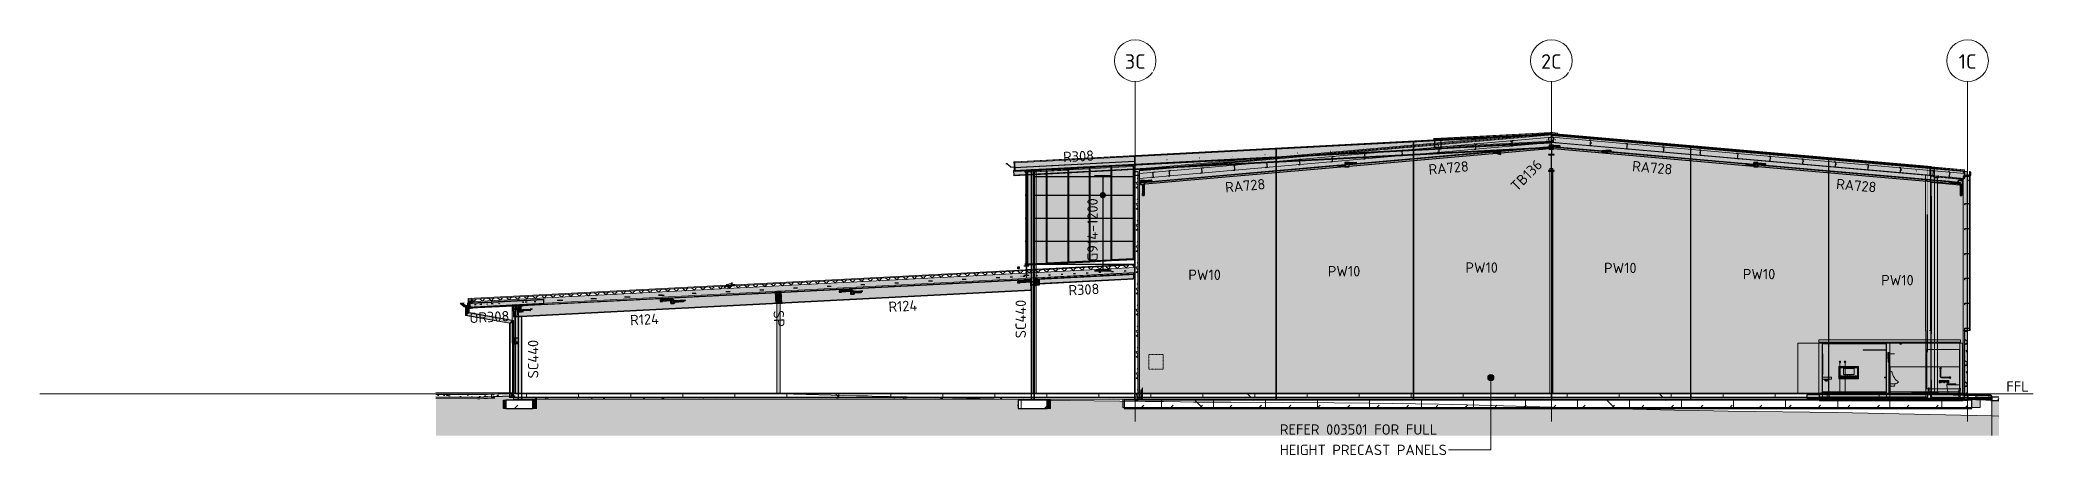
# Model space of a CAD drawing. Header units: millimetres. Extents: x 632 to 645312, y -3890 to 22200.
# Drawn here: x 549528 to 645312, y 2261 to 22200 of the extents above; entities that cross this region are included whole.
import ezdxf

# ---------------------------------------------------------------- set-up
doc = ezdxf.new("R2010")
doc.units = ezdxf.units.MM
for name, pattern in [('Dash', [7, 5, -2]), ('Dash_2_', [20.833333, 10.416667, -10.416667]), ('Hidden', [4, 3, -1]), ('Hidden Double', [7, 5, -2]), ('Hidden Half', [3, 2, -1])]:
    doc.linetypes.add(name, pattern=pattern)
for name, color, linetype, lineweight in [('A-000-M_MASS', 13, 'Continuous', 25), ('A-000-T_TEXT', 231, 'Continuous', 13), ('A-010-M_ROOM_SEPARATION', 32, 'Continuous', 13), ('A-200-A_WALL', 211, 'Continuous', 18), ('A-200-H_WALL', 111, 'Continuous', 13), ('A-200-M_WALL', 113, 'Continuous', 13), ('A-200-M_WALL_EXT', 113, 'Continuous', 13), ('A-200-M_WALL_PAT', 111, 'Continuous', 13), ('A-200-MH_WALL', 110, 'Hidden', 13), ('A-214-M_CURT_WALL', 52, 'Continuous', 13), ('A-215-M_CURT_PANEL', 51, 'Continuous', 13), ('A-230-H-FLOOR', 190, 'Continuous', 13), ('A-230-M_FLOOR', 192, 'Continuous', 13), ('A-230-MH_FLOOR', 190, 'Hidden Double', 13), ('A-270-M_ROOF', 132, 'Continuous', 13), ('A-350-M_CEILING', 13, 'Continuous', 13), ('A-700-M_FFE', 30, 'Continuous', 13), ('A-770-ME_FFE_SA', 91, 'Continuous', 13), ('C-920-M_TOPO', 7, 'Continuous', 13), ('M-520-M_DRAINAGE_FW', 2, 'Continuous', 13), ('M-520-MH_DRAINAGE_FW', 131, 'Dash', 13), ('S-160-M_FOUND', 171, 'Continuous', 13), ('S-160-MH_FOUND', 171, 'Hidden Half', 13), ('S-280-A_COLUMN', 171, 'Continuous', 18), ('S-280-A_STRUCT_FRAME', 2, 'Continuous', 18), ('S-280-M_COLUMN', 52, 'Continuous', 13), ('S-280-M_STRUCT_FRAME', 12, 'Continuous', 13), ('S-280-MH_COLUMN', 52, 'Hidden Half', 13), ('Z-000-T_TEXT', 131, 'Continuous', 25), ('Z-030-M_GRID', 191, 'Continuous', 13), ('Z-033_T_GRIDREF', 31, 'Continuous', 13), ('Z-060-M_DETAIL', 92, 'Continuous', 25), ('Z-230-A_LEVEL', 51, 'Continuous', 13), ('Z-230_A_LEVEL', 51, 'Continuous', 18), ('Z-710-M_SIGN', 13, 'Continuous', 13)]:
    doc.layers.add(name, color=color, linetype=linetype, lineweight=lineweight)
doc.styles.add('ISOCPEUR_1', font='isocpeur.ttf', dxfattribs={"height": 700})
doc.styles.add('ISOCPEUR_2', font='isocpeur.ttf', dxfattribs={"height": 500})
pattern_1 = [(50, (4325937.9, 0), (1457.472, -127.512), [152.4, -1676.4]), (355, (4325937.9, 0), (-281.94, 1528.454), [121.92, -1341.12]), (100.451, (4326059.3, -10.6), (1175.54, 1400.933), [129.52, -1424.72]), (46.184, (4325937.9, 406.4), (2168.63, -336.34), [228.6, -2514.6]), (96.636, (4326118.6, 378.4), (1899.22, 1979.42), [194.28, -2137.08]), (351.184, (4325938, 406.4), (1899.24, 1979.4), [182.88, -2011.68]), (21, (4326141.1, 304.8), (1212.915, -818.12), [152.4, -1676.4]), (326, (4326141.1, 304.8), (494.417, 1473.504), [121.92, -1341.12]), (71.451, (4326242.2, 236.6), (1707.337, 655.37), [129.52, -1424.72]), (37.5, (4325937.9, 0), (24.7094, 676.44), [67.056, -1257.808, 67.056, -1294.384, -1346.2]), (37.5, (4325937.9, 0), (24.7094, 676.44), [-2686.304, 67.056, -1279.144]), (7.5, (4325937.9, 0), (534.558, 801.444), [67.056, -709.168, 67.056, -1227.328, -513.08]), (7.5, (4325937.9, 0), (534.558, 801.444), [-2070.608, 67.056, -446.024]), (327.5, (4325484.76, 0), (1084.7275, -45.831), [67.056, -440.944, 67.056, -1517.904, -2103.12]), (327.5, (4325484.76, 0), (1084.7275, -45.831), [-2092.96, 67.056, -2036.064]), (317.5, (4325281.6, 0), (1185.035, 203.414), [67.056, -593.344, 67.056, -985.52, -1493.52]), (317.5, (4325281.6, 0), (1185.035, 203.414), [-1712.976, 67.056, -1426.464])]
pattern_2 = [(45, (615418.1, 0), (-1414.214, 0), [750, -3000]), (45, (616418.1, 1000), (-1414.214, 0), [750, -3000]), (45, (617418.1, -300), (-1414.214, 0), [250, -2000]), (90, (617418.13, 500), (-500, 500), [500, -2000]), (315, (617418.1, 1000), (0, 2828.43), [500, -3000]), (0, (616418.1, 1000), (2000, 2000), [300, -1000]), (0, (613918.1, 2000), (2000, 2000), [300, -2000])]
pattern_3 = [(50, (615418.13, 0), (728.7365, -63.756), [76.2, -838.2]), (355, (615418.1, 0), (-140.972, 764.228), [60.96, -670.56]), (100.451, (615478.86, -5.3), (587.77, 700.467), [64.76, -712.36]), (46.184, (615418.1, 203.2), (1084.316, -168.171), [114.3, -1257.3]), (96.636, (615508.5, 189.2), (949.61, 989.71), [97.14, -1068.54]), (351.184, (615418.1, 203.2), (949.62, 989.7), [91.44, -1005.84]), (21, (615519.73, 152.4), (606.458, -409.0606), [76.2, -838.2]), (326, (615519.7, 152.4), (247.208, 736.753), [60.96, -670.56]), (71.451, (615570.3, 118.3), (853.668, 327.685), [64.76, -712.36]), (37.5, (615418.13, 0), (12.3547, 338.2201), [6.706, -655.726, 6.706, -674.014, -673.1]), (37.5, (615418.13, 0), (12.3547, 338.2201), [-1343.152, 6.706, -666.394]), (7.5, (615418.13, 0), (267.279, 400.722), [6.706, -381.406, 6.706, -640.486, -256.54]), (7.5, (615418.13, 0), (267.279, 400.722), [-1035.304, 6.706, -249.834]), (327.5, (615191.56, 0), (542.3633, -22.9153), [6.706, -247.294, 6.706, -785.774, -1051.56]), (327.5, (615191.56, 0), (542.3633, -22.9153), [-1046.48, 6.706, -1044.854]), (317.5, (615089.96, 0), (592.517, 101.707), [6.706, -323.494, 6.706, -519.582, -746.76]), (317.5, (615089.96, 0), (592.517, 101.707), [-856.488, 6.706, -740.054])]
pattern_4 = [(45, (4325937.9, 0), (-1414.214, 0), [750, -3000]), (45, (4326937.9, 1000), (-1414.214, 0), [750, -3000]), (45, (4327937.9, -300), (-1414.214, 0), [250, -2000]), (90, (4327937.9, 500), (-500, 500), [500, -2000]), (315, (4327937.9, 1000), (0, 2828.43), [500, -3000]), (0, (4326937.9, 1000), (2000, 2000), [300, -1000]), (0, (4324437.9, 2000), (2000, 2000), [300, -2000])]

msp = doc.modelspace()

# ---------------------------------------------------------------- texts
at = {"layer": 'A-000-T_TEXT', "color": 7, "lineweight": 18, "char_height": 500, "attachment_point": 1, "style": 'ISOCPEUR_2'}
for s, insert, width in [('REFER 003501 FOR FULL ', (609116.1, 3740.5), 9379.744), ('HEIGHT PRECAST PANELS', (609116.1, 2761.6), 9459.912)]:
    msp.add_mtext(s, dxfattribs=dict(at, insert=insert, width=width))
at = {"layer": 'A-200-A_WALL', "lineweight": 13, "char_height": 500, "width": 1891.982, "attachment_point": 1, "style": 'ISOCPEUR_2'}
for insert in [(618030.5, 11515.3), (624693, 11497.2), (604718, 11170.1), (611418, 11342.4), (631359.6, 11204.1), (638009.6, 10913.9)]:
    msp.add_mtext('PW10', dxfattribs=dict(at, insert=insert))
at = {"layer": 'S-280-A_COLUMN', "lineweight": 13, "char_height": 500, "width": 2308.86, "attachment_point": 1, "rotation": 90, "style": 'ISOCPEUR_2'}
for insert in [(596412.5, 7871.8), (572981.5, 5945.5)]:
    msp.add_mtext('SC440', dxfattribs=dict(at, insert=insert))
at = {"layer": 'S-280-A_STRUCT_FRAME', "lineweight": 13, "char_height": 500, "attachment_point": 1, "style": 'ISOCPEUR_2'}
for s, insert, width, rotation in [('R308', (598686.6, 16821.2), 1779.746, 2.988636), ('RA728', (616240.6, 16218.7), 2324.894, 5), ('TB136', (620155.1, 15246.6), 2132.489, 45), ('RA728', (626071.4, 16394.8), 2324.894, 355), ('RA728', (606464.6, 15363.4), 2324.894, 5), ('RA728', (635875.6, 15537.1), 2324.894, 355), ('G914-1200', (599863.8, 11557.4), 3735.864, 90), ('R124', (590295.5, 9628.6), 1699.577, 2.950523), ('R308', (598944.5, 10421.1), 1779.746, 2.950523), ('OR308', (570160.6, 9091.8), 2260.759, 2.950523), ('R124', (577878.9, 8988.6), 1699.577, 2.950523)]:
    msp.add_mtext(s, dxfattribs=dict(at, insert=insert, width=width, rotation=rotation))
at = {"layer": 'Z-000-T_TEXT', "insert": (585276.2, 9229.2), "char_height": 500, "width": 962.025, "attachment_point": 1, "rotation": 272.950523, "style": 'ISOCPEUR_2'}
msp.add_mtext('SP', dxfattribs=at)
at = {"layer": 'Z-230_A_LEVEL', "lineweight": 13, "insert": (644025.4, 5805.7), "char_height": 500, "width": 1298.734, "attachment_point": 1, "style": 'ISOCPEUR_2'}
msp.add_mtext('FFL', dxfattribs=at)

# ---------------------------------------------------------------- blocks, each defined once
blk = doc.blocks.new('Downpipe - Straight - 01 - 150D-3252301-S6_501-SECTION C1')
at = {"layer": 'M-520-M_DRAINAGE_FW', "color": 53, "lineweight": 5}
for p, q in [((4351088, 15586), (4351088, 15581)), ((4351089, 15586), (4351088, 15586)), ((4351151, 15586), (4351088, 15586)), ((4351088, 15579), (4351088, 15334)), ((4351088, 15334), (4351088, 7790)), ((4351092, 15586), (4351089, 15586)), ((4351104, 15586), (4351094, 15586)), ((4351119, 15586), (4351104, 15586)), ((4351136, 15586), (4351119, 15586)), ((4351155, 15586), (4351136, 15586)), ((4351238, 15586), (4351151, 15586)), ((4351175, 15586), (4351155, 15586)), ((4351193, 15586), (4351175, 15586)), ((4351210, 15586), (4351193, 15586)), ((4351223, 15586), (4351210, 15586)), ((4351232, 15586), (4351223, 15586)), ((4351237, 15586), (4351233, 15586)), ((4351238, 15581), (4351238, 15586)), ((4351238, 15321), (4351238, 15579)), ((4351238, 7790), (4351238, 15321)), ((4351088, 7790), (4351088, 7690)), ((4351088, 7690), (4351088, 7640)), ((4351238, 7690), (4351238, 7790)), ((4351238, 7640), (4351238, 7690)), ((4351088, 7640), (4351088, 7340)), ((4351088, 7340), (4351088, 6500)), ((4351238, 7340), (4351238, 7640)), ((4351238, 6500), (4351238, 7340)), ((4351088, 6500), (4351088, 5440)), ((4351238, 5440), (4351238, 6500)), ((4351088, 5440), (4351088, 5240)), ((4351088, 5240), (4351088, 5228)), ((4351088, 5228), (4351088, 5200)), ((4351088, 5200), (4351088, 5170)), ((4351088, 5170), (4351088, 5166)), ((4351088, 5166), (4351092, 5166)), ((4351088, 5166), (4351151, 5166)), ((4351094, 5166), (4351104, 5166)), ((4351104, 5166), (4351155, 5166)), ((4351151, 5166), (4351238, 5166)), ((4351155, 5166), (4351175, 5166)), ((4351175, 5166), (4351232, 5166)), ((4351233, 5166), (4351237, 5166)), ((4351238, 5240), (4351238, 5440)), ((4351238, 5228), (4351238, 5240)), ((4351238, 5200), (4351238, 5228)), ((4351238, 5170), (4351238, 5200)), ((4351238, 5166), (4351238, 5170))]:
    blk.add_line(p, q, dxfattribs=at)
blk = doc.blocks.new('Downpipe - L Spreader - Default-3252576-S6_501-SECTION C1')
at = {"layer": 'M-520-M_DRAINAGE_FW', "lineweight": 5, "transparency": 33554432}
for points in [[(4280498, 8973), (4280512, 8989), (4280561, 9034), (4280561, 9434), (4280498, 9434), (4280498, 9212)], [(4282622, 8592), (4282621, 8594), (4282635, 8610), (4282684, 8655), (4280561, 9034), (4280512, 8989), (4280498, 8973), (4280498, 8971), (4282602, 8595)], [(4280561, 9034), (4280616, 9078), (4280646, 9097), (4280647, 9096), (4280646, 9322), (4280613, 9321), (4280613, 9434), (4280561, 9434), (4280561, 9096)], [(4282684, 8655), (4282748, 8705), (4282770, 8718), (4280644, 9096), (4280631, 9088), (4280580, 9050), (4280561, 9034), (4282602, 8669)]]:
    blk.add_hatch(color=27, dxfattribs=at).paths.add_polyline_path(points)
h = blk.add_hatch(color=27, dxfattribs=at)
h.paths.add_polyline_path([(4282665, 5034), (4282684, 5034), (4282684, 5106), (4282621, 5103), (4282621, 5034), (4282649, 5034)])
h.paths.add_polyline_path([(4282621, 5230), (4282684, 5235), (4282684, 8655), (4282635, 8610), (4282621, 8594), (4282621, 5235)])
h = blk.add_hatch(color=27, dxfattribs=at)
h.paths.add_polyline_path([(4282684, 5034), (4282770, 5034), (4282770, 5050), (4282733, 5050), (4282733, 5108), (4282684, 5106), (4282684, 5047)])
h.paths.add_polyline_path([(4282684, 5233), (4282770, 5235), (4282770, 8718), (4282754, 8709), (4282704, 8671), (4282684, 8655), (4282684, 5235)])
at = {"layer": 'M-520-M_DRAINAGE_FW', "color": 53, "lineweight": 5}
for p, q in [((4280497, 9434), (4280497, 9395)), ((4280502, 9434), (4280497, 9434)), ((4280498, 9434), (4280497, 9434)), ((4280497, 9392), (4280497, 9387)), ((4280497, 9385), (4280497, 8972)), ((4280502, 9434), (4280498, 9434)), ((4280498, 8971), (4282621, 8592)), ((4280512, 9434), (4280502, 9434)), ((4280541, 9434), (4280504, 9434)), ((4280519, 9434), (4280512, 9434)), ((4280561, 9434), (4280519, 9434)), ((4280545, 9434), (4280542, 9434)), ((4280564, 9434), (4280545, 9434)), ((4280621, 9434), (4280561, 9434)), ((4280584, 9434), (4280564, 9434)), ((4280603, 9434), (4280584, 9434)), ((4280620, 9434), (4280603, 9434)), ((4280641, 9434), (4280623, 9434)), ((4280647, 9434), (4280623, 9434)), ((4280647, 9434), (4280642, 9434)), ((4280647, 9400), (4280647, 9434)), ((4280647, 9390), (4280647, 9400)), ((4280647, 9369), (4280647, 9388)), ((4280647, 9366), (4280647, 9369)), ((4280647, 9363), (4280647, 9366)), ((4280647, 9356), (4280647, 9363)), ((4280647, 9096), (4280647, 9356)), ((4282739, 8723), (4280647, 9097)), ((4282770, 8718), (4282739, 8723)), ((4282771, 7900), (4282771, 8717)), ((4282621, 8593), (4282621, 5251)), ((4282771, 7600), (4282771, 7900)), ((4282771, 5250), (4282771, 7600)), ((4282621, 5251), (4282621, 5034)), ((4282621, 5034), (4282625, 5034)), ((4282621, 5034), (4282621, 5034)), ((4282621, 5034), (4282626, 5034)), ((4282626, 5034), (4282635, 5034)), ((4282627, 5034), (4282708, 5034)), ((4282635, 5034), (4282649, 5034)), ((4282649, 5034), (4282665, 5034)), ((4282665, 5034), (4282684, 5034)), ((4282684, 5034), (4282704, 5034)), ((4282704, 5034), (4282723, 5034)), ((4282708, 5034), (4282765, 5034)), ((4282723, 5034), (4282740, 5034)), ((4282740, 5034), (4282754, 5034)), ((4282754, 5034), (4282764, 5034)), ((4282764, 5034), (4282770, 5034)), ((4282766, 5034), (4282770, 5034)), ((4282770, 5034), (4282771, 5034)), ((4282770, 5034), (4282771, 5034)), ((4282771, 5240), (4282771, 5250)), ((4282771, 5034), (4282771, 5240))]:
    blk.add_line(p, q, dxfattribs=at)
for points, knots in [([(4280561, 9034), (4280557, 9031), (4280551, 9026), (4280542, 9017), (4280533, 9010), (4280526, 9003), (4280521, 8999), (4280517, 8994), (4280511, 8989), (4280506, 8984), (4280502, 8979), (4280499, 8975), (4280497, 8972), (4280497, 8971), (4280498, 8971)], [0, 0, 0, 0, 0.0416667, 0.0833333, 0.125, 0.1666667, 0.1875, 0.2083333, 0.25, 0.2916667, 0.3333333, 0.375, 0.4166667, 0.5, 0.5, 0.5, 0.5]), ([(4280514, 8979), (4280516, 8981), (4280519, 8983), (4280523, 8986), (4280524, 8987)], [0.66666667, 0.66666667, 0.66666667, 0.66666667, 0.70833333, 0.72982657, 0.72982657, 0.72982657, 0.72982657]), ([(4280528, 8989), (4280531, 8991), (4280535, 8994), (4280540, 8998), (4280541, 8999), (4280541, 8999)], [0.75, 0.75, 0.75, 0.75, 0.79166667, 0.8125, 0.81394336, 0.81394336, 0.81394336, 0.81394336]), ([(4280545, 9002), (4280548, 9005), (4280553, 9009), (4280558, 9013), (4280560, 9014)], [0.83333333, 0.83333333, 0.83333333, 0.83333333, 0.875, 0.89780475, 0.89780475, 0.89780475, 0.89780475]), ([(4280647, 9097), (4280647, 9097), (4280646, 9097), (4280642, 9095), (4280633, 9090), (4280624, 9084), (4280617, 9078), (4280610, 9073), (4280604, 9069), (4280598, 9064), (4280590, 9058), (4280580, 9050), (4280570, 9042), (4280564, 9037), (4280561, 9034)], [0.4912474, 0.4912474, 0.4912474, 0.4912474, 0.5, 0.5833333, 0.6666667, 0.7083333, 0.75, 0.7916667, 0.8125, 0.8333333, 0.875, 0.9166667, 0.9583333, 1, 1, 1, 1]), ([(4280564, 9018), (4280568, 9020), (4280573, 9024), (4280578, 9029), (4280580, 9030)], [0.91666667, 0.91666667, 0.91666667, 0.91666667, 0.95833333, 0.98160005, 0.98160005, 0.98160005, 0.98160005]), ([(4280584, 9034), (4280587, 9037), (4280592, 9041), (4280597, 9045), (4280599, 9047)], [0, 0, 0, 0, 0.04166667, 0.06542002, 0.06542002, 0.06542002, 0.06542002]), ([(4280603, 9050), (4280606, 9053), (4280610, 9057), (4280615, 9061), (4280616, 9062)], [0.08333333, 0.08333333, 0.08333333, 0.08333333, 0.125, 0.14933417, 0.14933417, 0.14933417, 0.14933417]), ([(4280620, 9065), (4280621, 9066), (4280623, 9069), (4280627, 9072), (4280629, 9075), (4280631, 9076)], [0.16666667, 0.16666667, 0.16666667, 0.16666667, 0.1875, 0.20833333, 0.23343747, 0.23343747, 0.23343747, 0.23343747]), ([(4280633, 9078), (4280635, 9080), (4280638, 9083), (4280640, 9086), (4280641, 9087)], [0.25, 0.25, 0.25, 0.25, 0.29166667, 0.31794977, 0.31794977, 0.31794977, 0.31794977]), ([(4280642, 9088), (4280644, 9090), (4280645, 9092), (4280646, 9093), (4280647, 9094)], [0.33333333, 0.33333333, 0.33333333, 0.33333333, 0.375, 0.40370428, 0.40370428, 0.40370428, 0.40370428]), ([(4282684, 8655), (4282681, 8652), (4282674, 8646), (4282665, 8638), (4282657, 8631), (4282650, 8624), (4282645, 8620), (4282640, 8615), (4282635, 8610), (4282630, 8605), (4282626, 8600), (4282623, 8596), (4282621, 8593), (4282621, 8592), (4282621, 8592)], [0, 0, 0, 0, 0.0416667, 0.0833333, 0.125, 0.1666667, 0.1875, 0.2083333, 0.25, 0.2916667, 0.3333333, 0.375, 0.4166667, 0.4912474, 0.4912474, 0.4912474, 0.4912474]), ([(4282669, 8623), (4282672, 8626), (4282677, 8630), (4282682, 8634), (4282684, 8635)], [0.83333333, 0.83333333, 0.83333333, 0.83333333, 0.875, 0.89962266, 0.89962266, 0.89962266, 0.89962266]), ([(4282739, 8698), (4282737, 8697), (4282733, 8694), (4282727, 8690), (4282721, 8685), (4282713, 8679), (4282704, 8671), (4282694, 8663), (4282687, 8657), (4282684, 8655)], [0.7551263, 0.7551263, 0.7551263, 0.7551263, 0.7916667, 0.8125, 0.8333333, 0.875, 0.9166667, 0.9583333, 1, 1, 1, 1]), ([(4282688, 8638), (4282691, 8641), (4282697, 8645), (4282702, 8650), (4282704, 8651)], [0.91666667, 0.91666667, 0.91666667, 0.91666667, 0.95833333, 0.98342122, 0.98342122, 0.98342122, 0.98342122]), ([(4282708, 8655), (4282711, 8657), (4282716, 8662), (4282721, 8666), (4282723, 8668)], [0, 0, 0, 0, 0.04166667, 0.06722635, 0.06722635, 0.06722635, 0.06722635]), ([(4282726, 8671), (4282729, 8674), (4282734, 8678), (4282738, 8681), (4282739, 8683)], [0.08333333, 0.08333333, 0.08333333, 0.08333333, 0.125, 0.14582913, 0.14582913, 0.14582913, 0.14582913]), ([(4282740, 8684), (4282741, 8684), (4282743, 8686), (4282747, 8690), (4282751, 8693), (4282753, 8696), (4282754, 8697)], [0.15141864, 0.15141864, 0.15141864, 0.15141864, 0.16666667, 0.1875, 0.20833333, 0.23521666, 0.23521666, 0.23521666, 0.23521666]), ([(4282754, 8697), (4282755, 8698), (4282758, 8700), (4282761, 8704), (4282764, 8707), (4282765, 8708)], [0.23542801, 0.23542801, 0.23542801, 0.23542801, 0.25, 0.29166667, 0.3199268, 0.3199268, 0.3199268, 0.3199268]), ([(4282766, 8709), (4282767, 8711), (4282769, 8713), (4282770, 8714), (4282770, 8715)], [0.33333333, 0.33333333, 0.33333333, 0.33333333, 0.375, 0.40731997, 0.40731997, 0.40731997, 0.40731997]), ([(4282638, 8600), (4282640, 8602), (4282643, 8604), (4282647, 8607), (4282648, 8608)], [0.66666667, 0.66666667, 0.66666667, 0.66666667, 0.70833333, 0.73171743, 0.73171743, 0.73171743, 0.73171743]), ([(4282652, 8610), (4282654, 8612), (4282659, 8615), (4282663, 8619), (4282665, 8620), (4282665, 8620)], [0.75, 0.75, 0.75, 0.75, 0.79166667, 0.8125, 0.81576014, 0.81576014, 0.81576014, 0.81576014])]:
    blk.add_open_spline(points, degree=3, knots=knots, dxfattribs=at)
for points in [[(4280498, 8971), (4280499, 8971), (4280500, 8971), (4280501, 8972)], [(4280504, 8973), (4280506, 8974), (4280508, 8975), (4280511, 8977)], [(4280511, 8977), (4280512, 8978), (4280513, 8979), (4280514, 8979)], [(4280525, 8987), (4280526, 8987), (4280527, 8988), (4280528, 8989)], [(4280541, 8999), (4280543, 9000), (4280544, 9001), (4280545, 9002)], [(4280560, 9014), (4280562, 9015), (4280563, 9016), (4280564, 9018)], [(4280580, 9030), (4280581, 9031), (4280583, 9033), (4280584, 9034)], [(4280599, 9047), (4280600, 9048), (4280602, 9049), (4280603, 9050)], [(4280616, 9062), (4280617, 9063), (4280618, 9064), (4280620, 9065)], [(4280631, 9076), (4280631, 9077), (4280632, 9078), (4280633, 9078)], [(4280647, 9096), (4280647, 9096), (4280647, 9097), (4280647, 9097)], [(4280647, 9095), (4280647, 9095), (4280647, 9096), (4280647, 9096)], [(4282665, 8620), (4282666, 8621), (4282668, 8622), (4282669, 8623)], [(4282684, 8635), (4282685, 8636), (4282687, 8637), (4282688, 8638)], [(4282704, 8651), (4282705, 8653), (4282706, 8654), (4282708, 8655)], [(4282723, 8668), (4282724, 8669), (4282725, 8670), (4282726, 8671)], [(4282754, 8709), (4282752, 8708), (4282748, 8705), (4282743, 8701), (4282740, 8699)], [(4282764, 8715), (4282762, 8714), (4282758, 8712), (4282754, 8709)], [(4282770, 8718), (4282769, 8718), (4282767, 8717), (4282764, 8715)], [(4282770, 8718), (4282770, 8718), (4282770, 8718), (4282770, 8718)], [(4282771, 8717), (4282771, 8717), (4282771, 8718), (4282770, 8718)], [(4282770, 8715), (4282771, 8716), (4282771, 8717), (4282771, 8717)], [(4282621, 8592), (4282622, 8592), (4282622, 8592), (4282622, 8592)], [(4282622, 8592), (4282623, 8592), (4282624, 8592), (4282625, 8593)], [(4282627, 8594), (4282629, 8595), (4282632, 8596), (4282635, 8598)], [(4282635, 8598), (4282636, 8599), (4282637, 8600), (4282638, 8600)], [(4282648, 8608), (4282650, 8609), (4282651, 8609), (4282652, 8610)]]:
    blk.add_open_spline(points, degree=3, dxfattribs=at)
blk = doc.blocks.new('Downpipe - Tee Spreader - Downpipe - Tee Spreader-3247246-S6_501-SECTION C1')
at = {"layer": 'M-520-M_DRAINAGE_FW', "lineweight": 5, "transparency": 33554432}
h = blk.add_hatch(color=27, dxfattribs=at)
h.paths.add_polyline_path([(4307024, 11257), (4307026, 11270), (4307031, 11282), (4307018, 11280), (4307013, 11268), (4307012, 11257)])
h.paths.add_polyline_path([(4307039, 11292), (4307049, 11300), (4307036, 11299), (4307027, 11292)])
h.paths.add_polyline_path([(4307019, 11282), (4307031, 11282), (4307039, 11292), (4307025, 11290)])
h.paths.add_polyline_path([(4307049, 11300), (4307061, 11305), (4307047, 11304), (4307037, 11300)])
h = blk.add_hatch(color=27, dxfattribs=at)
h.paths.add_polyline_path([(4307061, 11208), (4307049, 11213), (4307039, 11213), (4307049, 11208)])
h.paths.add_polyline_path([(4307049, 11213), (4307039, 11221), (4307028, 11220), (4307037, 11213)])
h.paths.add_polyline_path([(4307031, 11232), (4307026, 11244), (4307014, 11242), (4307019, 11232)])
h.paths.add_polyline_path([(4307027, 11221), (4307039, 11221), (4307031, 11232), (4307020, 11230)])
h.paths.add_polyline_path([(4307026, 11244), (4307024, 11257), (4307012, 11255), (4307014, 11244)])
blk.add_hatch(color=27, dxfattribs=at).paths.add_polyline_path([(4307074, 11207), (4307087, 11208), (4307099, 11213), (4307109, 11221), (4307117, 11232), (4307122, 11244), (4307124, 11257), (4307122, 11270), (4307117, 11282), (4307109, 11292), (4307099, 11300), (4307087, 11305), (4307074, 11307), (4307061, 11305), (4307049, 11300), (4307039, 11292), (4307031, 11282), (4307026, 11270), (4307024, 11257), (4307026, 11244), (4307031, 11232), (4307039, 11221), (4307049, 11213), (4307061, 11208)])
at = {"layer": 'M-520-M_DRAINAGE_FW', "color": 53, "lineweight": 5}
for p, q in [((4307074, 11307), (4307026, 11307)), ((4307026, 11207), (4307074, 11207))]:
    blk.add_line(p, q, dxfattribs=at)
for start_param, end_param in [(1.308998, 1.570794), (1.570796, 1.832596), (1.047198, 1.308997), (1.832596, 2.094395), (0.785401, 1.047196), (2.094398, 2.356193), (0.523599, 0.785398), (2.356194, 2.617994), (0.261799, 0.523598), (2.617994, 2.879793), (4.712389, 6.544985), (2.879793, 4.712389)]:
    blk.add_ellipse((4307074, 11257), major_axis=(0, 50), ratio=0.996205, start_param=start_param, end_param=end_param, dxfattribs=at)
blk = doc.blocks.new('Structural Framing 26 - Structural Framing 26-1480178-S6_501-SECTION C1')
at = {"layer": 'S-280-M_STRUCT_FRAME', "lineweight": 5, "transparency": 33554432}
for points in [[(4282764, 7600), (4282777, 7600), (4282777, 7700), (4282780, 7700), (4282780, 7884), (4282855, 7884), (4282855, 7900), (4282764, 7900), (4282764, 7708)], [(4282780, 7700), (4282939, 7700), (4282939, 7884), (4282780, 7884), (4282780, 7708)], [(4282855, 7884), (4283014, 7884), (4283014, 7900), (4282855, 7900)]]:
    blk.add_hatch(color=8, dxfattribs=at).paths.add_polyline_path(points)
at = {"layer": 'S-280-M_STRUCT_FRAME', "color": 53, "lineweight": 5}
for p, q in [((4282855, 7900), (4282764, 7900)), ((4282764, 7900), (4282764, 7600)), ((4282855, 7900), (4282764, 7900)), ((4282780, 7616), (4282780, 7884)), ((4282780, 7884), (4282855, 7884)), ((4282855, 7884), (4282780, 7884)), ((4282855, 7884), (4282855, 7900)), ((4282875, 7900), (4282855, 7900)), ((4282909, 7900), (4282855, 7900)), ((4282909, 7884), (4282855, 7884)), ((4282875, 7884), (4282855, 7884)), ((4282900, 7900), (4282880, 7900)), ((4282900, 7884), (4282880, 7884)), ((4282909, 7900), (4282906, 7900)), ((4282909, 7884), (4282906, 7884)), ((4282923, 7900), (4282909, 7900)), ((4282923, 7900), (4282909, 7900)), ((4282923, 7884), (4282909, 7884)), ((4282939, 7884), (4282909, 7884)), ((4282946, 7900), (4282923, 7900)), ((4282946, 7884), (4282923, 7884)), ((4283011, 7900), (4282946, 7900)), ((4283011, 7884), (4282946, 7884)), ((4282764, 7600), (4282855, 7600)), ((4282764, 7600), (4282855, 7600)), ((4282855, 7616), (4282780, 7616)), ((4282855, 7616), (4282780, 7616)), ((4282855, 7600), (4282855, 7616)), ((4282875, 7616), (4282855, 7616)), ((4282909, 7616), (4282855, 7616)), ((4282909, 7600), (4282855, 7600)), ((4282855, 7600), (4282875, 7600)), ((4282900, 7616), (4282880, 7616)), ((4282880, 7600), (4282900, 7600)), ((4282909, 7616), (4282906, 7616)), ((4282906, 7600), (4282909, 7600)), ((4282923, 7600), (4282909, 7600)), ((4282909, 7600), (4282923, 7600)), ((4282939, 7616), (4282911, 7616)), ((4282923, 7616), (4282911, 7616)), ((4282946, 7616), (4282923, 7616)), ((4282946, 7600), (4282923, 7600)), ((4283011, 7616), (4282946, 7616)), ((4283011, 7600), (4282946, 7600))]:
    blk.add_line(p, q, dxfattribs=at)
blk = doc.blocks.new('Downpipe - L Spreader - Default-V66-S6_501-SECTION C1')
at = {"layer": 'M-520-M_DRAINAGE_FW', "lineweight": 5, "transparency": 33554432}
for points in [[(4280527, 8979), (4280541, 8996), (4280590, 9040), (4280590, 9440), (4280527, 9440), (4280527, 9212)], [(4282651, 8598), (4282651, 8600), (4282665, 8616), (4282714, 8661), (4280590, 9040), (4280541, 8996), (4280527, 8979), (4280528, 8977), (4282602, 8607)], [(4280590, 9040), (4280646, 9084), (4280676, 9103), (4280677, 9101), (4280676, 9322), (4280613, 9321), (4280613, 9440), (4280590, 9440), (4280590, 9096)], [(4282714, 8661), (4282770, 8705), (4282800, 8724), (4280676, 9103), (4280660, 9095), (4280610, 9056), (4280590, 9040), (4282602, 8681)]]:
    blk.add_hatch(color=27, dxfattribs=at).paths.add_polyline_path(points)
h = blk.add_hatch(color=27, dxfattribs=at)
h.paths.add_polyline_path([(4282695, 5040), (4282714, 5040), (4282713, 5107), (4282651, 5104), (4282651, 5040), (4282678, 5040)])
h.paths.add_polyline_path([(4282651, 5231), (4282714, 5235), (4282714, 8661), (4282665, 8616), (4282651, 8600), (4282651, 5235)])
h = blk.add_hatch(color=27, dxfattribs=at)
h.paths.add_polyline_path([(4282714, 5040), (4282800, 5040), (4282800, 5050), (4282733, 5050), (4282733, 5108), (4282714, 5107), (4282714, 5047)])
h.paths.add_polyline_path([(4282714, 5234), (4282784, 5235), (4282800, 5235), (4282800, 7600), (4282777, 7600), (4282777, 7700), (4282800, 7700), (4282800, 8724), (4282784, 8715), (4282733, 8677), (4282714, 8661), (4282714, 5235)])
at = {"layer": 'M-520-M_DRAINAGE_FW', "color": 53, "lineweight": 5}
for p, q in [((4280527, 9440), (4280527, 9435)), ((4280530, 9440), (4280527, 9440)), ((4280532, 9440), (4280527, 9440)), ((4280527, 9440), (4280527, 9440)), ((4280527, 9434), (4280527, 9399)), ((4280527, 9395), (4280527, 9387)), ((4280527, 9385), (4280527, 9004)), ((4280527, 9002), (4280527, 8987)), ((4280527, 8986), (4280527, 8978)), ((4280528, 8977), (4282635, 8601)), ((4280541, 9440), (4280532, 9440)), ((4280548, 9440), (4280541, 9440)), ((4280555, 9440), (4280548, 9440)), ((4280572, 9440), (4280555, 9440)), ((4280590, 9440), (4280572, 9440)), ((4280610, 9440), (4280590, 9440)), ((4280621, 9440), (4280610, 9440)), ((4280629, 9440), (4280623, 9440)), ((4280646, 9440), (4280629, 9440)), ((4280660, 9440), (4280646, 9440)), ((4280675, 9440), (4280660, 9440)), ((4280677, 9440), (4280676, 9440)), ((4280677, 9440), (4280676, 9440)), ((4282739, 8735), (4280676, 9103)), ((4280677, 9403), (4280677, 9440)), ((4280677, 9393), (4280677, 9403)), ((4280677, 9372), (4280677, 9391)), ((4280677, 9368), (4280677, 9372)), ((4280677, 9364), (4280677, 9368)), ((4280677, 9358), (4280677, 9364)), ((4280677, 9102), (4280677, 9358)), ((4282800, 8724), (4282739, 8735)), ((4282801, 7900), (4282801, 8723)), ((4282635, 8601), (4282649, 8598)), ((4282649, 8598), (4282651, 8598)), ((4282651, 8599), (4282651, 5251)), ((4282801, 7884), (4282801, 7900)), ((4282801, 7616), (4282801, 7884)), ((4282801, 7600), (4282801, 7616)), ((4282801, 5250), (4282801, 7600)), ((4282651, 5251), (4282651, 5040)), ((4282651, 5040), (4282655, 5040)), ((4282651, 5040), (4282665, 5040)), ((4282657, 5040), (4282664, 5040)), ((4282665, 5040), (4282684, 5040)), ((4282667, 5040), (4282684, 5040)), ((4282684, 5040), (4282704, 5040)), ((4282684, 5040), (4282703, 5040)), ((4282703, 5040), (4282714, 5040)), ((4282704, 5040), (4282718, 5040)), ((4282714, 5040), (4282723, 5040)), ((4282718, 5040), (4282723, 5040)), ((4282723, 5040), (4282737, 5040)), ((4282723, 5040), (4282740, 5040)), ((4282737, 5040), (4282740, 5040)), ((4282740, 5040), (4282753, 5040)), ((4282740, 5040), (4282752, 5040)), ((4282754, 5040), (4282765, 5040)), ((4282756, 5040), (4282765, 5040)), ((4282765, 5040), (4282770, 5040)), ((4282765, 5040), (4282770, 5040)), ((4282771, 5040), (4282794, 5040)), ((4282771, 5040), (4282784, 5040)), ((4282784, 5040), (4282794, 5040)), ((4282794, 5040), (4282800, 5040)), ((4282796, 5040), (4282800, 5040)), ((4282800, 5040), (4282801, 5040)), ((4282800, 5040), (4282801, 5040)), ((4282801, 5240), (4282801, 5250)), ((4282801, 5040), (4282801, 5240))]:
    blk.add_line(p, q, dxfattribs=at)
for points in [[(4280532, 8985), (4280531, 8984), (4280529, 8982), (4280528, 8980), (4280527, 8979)], [(4280527, 8979), (4280527, 8978), (4280527, 8977), (4280528, 8977)], [(4280527, 8979), (4280527, 8979), (4280527, 8978), (4280527, 8978)], [(4280527, 8978), (4280527, 8977), (4280527, 8977), (4280528, 8977)], [(4280528, 8977), (4280528, 8977), (4280529, 8977), (4280530, 8977)], [(4280544, 8998), (4280543, 8997), (4280542, 8996), (4280541, 8996)], [(4280560, 9014), (4280559, 9012), (4280557, 9010), (4280555, 9009)], [(4280579, 9030), (4280576, 9028), (4280574, 9026), (4280572, 9024)], [(4280598, 9047), (4280596, 9044), (4280593, 9042), (4280590, 9040)], [(4280617, 9062), (4280615, 9060), (4280612, 9058), (4280610, 9056)], [(4280660, 9094), (4280659, 9094), (4280658, 9093), (4280657, 9092)], [(4280677, 9102), (4280677, 9103), (4280677, 9103), (4280676, 9103)], [(4280677, 9101), (4280677, 9102), (4280677, 9103), (4280676, 9103)], [(4282682, 8633), (4282681, 8632), (4282680, 8631), (4282678, 8629)], [(4282703, 8652), (4282701, 8649), (4282698, 8647), (4282695, 8645)], [(4282723, 8668), (4282720, 8666), (4282717, 8663), (4282714, 8661)], [(4282739, 8682), (4282737, 8680), (4282735, 8679), (4282733, 8677)], [(4282734, 8658), (4282735, 8659), (4282736, 8660), (4282737, 8661)], [(4282756, 8677), (4282759, 8680), (4282762, 8682), (4282765, 8685)], [(4282770, 8705), (4282768, 8704), (4282766, 8703), (4282765, 8702)], [(4282765, 8685), (4282766, 8687), (4282768, 8688), (4282770, 8690)], [(4282794, 8722), (4282791, 8720), (4282788, 8718), (4282784, 8715)], [(4282800, 8724), (4282799, 8724), (4282797, 8723), (4282794, 8722)], [(4282800, 8724), (4282800, 8724), (4282800, 8724), (4282800, 8724)], [(4282801, 8723), (4282801, 8723), (4282800, 8724), (4282800, 8724)], [(4282800, 8722), (4282800, 8722), (4282801, 8723), (4282801, 8723)], [(4282656, 8606), (4282654, 8605), (4282652, 8603), (4282651, 8601), (4282651, 8600)], [(4282651, 8600), (4282651, 8600), (4282651, 8599), (4282651, 8599)], [(4282651, 8599), (4282651, 8598), (4282651, 8598), (4282651, 8598)], [(4282665, 8616), (4282663, 8614), (4282659, 8611), (4282657, 8608), (4282656, 8606)], [(4282657, 8600), (4282659, 8601), (4282662, 8603), (4282664, 8605)]]:
    blk.add_open_spline(points, degree=3, dxfattribs=at)
for points, knots in [([(4280541, 8996), (4280539, 8994), (4280536, 8990), (4280533, 8987), (4280532, 8986)], [0.25, 0.25, 0.25, 0.25, 0.29166667, 0.33225244, 0.33225244, 0.33225244, 0.33225244]), ([(4280555, 9009), (4280554, 9007), (4280551, 9005), (4280548, 9002), (4280545, 9000), (4280544, 8999)], [0.16666667, 0.16666667, 0.16666667, 0.16666667, 0.1875, 0.20833333, 0.22883086, 0.22883086, 0.22883086, 0.22883086]), ([(4280572, 9024), (4280569, 9021), (4280565, 9018), (4280561, 9015), (4280561, 9014)], [0.08333333, 0.08333333, 0.08333333, 0.08333333, 0.125, 0.13619051, 0.13619051, 0.13619051, 0.13619051]), ([(4280590, 9040), (4280587, 9037), (4280583, 9034), (4280580, 9031), (4280579, 9030)], [0, 0, 0, 0, 0.04166667, 0.04887087, 0.04887087, 0.04887087, 0.04887087]), ([(4280610, 9056), (4280607, 9054), (4280603, 9050), (4280599, 9047), (4280599, 9047)], [0.91666667, 0.91666667, 0.91666667, 0.91666667, 0.95833333, 0.96518489, 0.96518489, 0.96518489, 0.96518489]), ([(4280629, 9071), (4280626, 9069), (4280622, 9066), (4280618, 9063), (4280617, 9062)], [0.83333333, 0.83333333, 0.83333333, 0.83333333, 0.875, 0.88499972, 0.88499972, 0.88499972, 0.88499972]), ([(4280634, 9075), (4280634, 9075), (4280632, 9074), (4280630, 9073), (4280629, 9071)], [0.81027807, 0.81027807, 0.81027807, 0.81027807, 0.8125, 0.83333333, 0.83333333, 0.83333333, 0.83333333]), ([(4280646, 9084), (4280643, 9083), (4280640, 9080), (4280635, 9076), (4280634, 9075)], [0.75, 0.75, 0.75, 0.75, 0.79166667, 0.80959451, 0.80959451, 0.80959451, 0.80959451]), ([(4280657, 9092), (4280656, 9091), (4280653, 9089), (4280650, 9087), (4280647, 9085)], [0.68969307, 0.68969307, 0.68969307, 0.68969307, 0.70833333, 0.74322661, 0.74322661, 0.74322661, 0.74322661]), ([(4280676, 9103), (4280676, 9103), (4280675, 9103), (4280671, 9101), (4280664, 9097), (4280660, 9095)], [0.4912474, 0.4912474, 0.4912474, 0.4912474, 0.5, 0.5833333, 0.6666667, 0.6666667, 0.6666667, 0.6666667]), ([(4280674, 9097), (4280675, 9098), (4280675, 9099), (4280676, 9100), (4280676, 9100)], [0.36429492, 0.36429492, 0.36429492, 0.36429492, 0.375, 0.40370513, 0.40370513, 0.40370513, 0.40370513]), ([(4282678, 8629), (4282677, 8628), (4282675, 8626), (4282670, 8622), (4282667, 8619), (4282665, 8617)], [0.16666667, 0.16666667, 0.16666667, 0.16666667, 0.1875, 0.20833333, 0.24654338, 0.24654338, 0.24654338, 0.24654338]), ([(4282695, 8645), (4282692, 8642), (4282688, 8639), (4282685, 8635), (4282684, 8635)], [0.08333333, 0.08333333, 0.08333333, 0.08333333, 0.125, 0.13746163, 0.13746163, 0.13746163, 0.13746163]), ([(4282684, 8618), (4282686, 8620), (4282689, 8622), (4282693, 8625), (4282695, 8626), (4282695, 8626)], [0.76366899, 0.76366899, 0.76366899, 0.76366899, 0.79166667, 0.8125, 0.81576014, 0.81576014, 0.81576014, 0.81576014]), ([(4282695, 8627), (4282696, 8628), (4282699, 8630), (4282702, 8632), (4282703, 8633)], [0.81621053, 0.81621053, 0.81621053, 0.81621053, 0.83333333, 0.85391857, 0.85391857, 0.85391857, 0.85391857]), ([(4282714, 8661), (4282711, 8658), (4282707, 8655), (4282704, 8652), (4282704, 8652)], [0, 0, 0, 0, 0.04166667, 0.04462616, 0.04462616, 0.04462616, 0.04462616]), ([(4282704, 8633), (4282705, 8635), (4282708, 8637), (4282712, 8640), (4282714, 8641)], [0.85604483, 0.85604483, 0.85604483, 0.85604483, 0.875, 0.89962266, 0.89962266, 0.89962266, 0.89962266]), ([(4282714, 8641), (4282715, 8643), (4282718, 8645), (4282721, 8647), (4282723, 8649)], [0.90007953, 0.90007953, 0.90007953, 0.90007953, 0.91666667, 0.9379246, 0.9379246, 0.9379246, 0.9379246]), ([(4282733, 8677), (4282730, 8675), (4282727, 8672), (4282723, 8669), (4282723, 8669)], [0.91666667, 0.91666667, 0.91666667, 0.91666667, 0.95833333, 0.96180645, 0.96180645, 0.96180645, 0.96180645]), ([(4282723, 8649), (4282724, 8650), (4282728, 8653), (4282731, 8656), (4282733, 8658)], [0.93867161, 0.93867161, 0.93867161, 0.93867161, 0.95833333, 0.98342122, 0.98342122, 0.98342122, 0.98342122]), ([(4282752, 8692), (4282749, 8690), (4282745, 8687), (4282741, 8683), (4282740, 8683)], [0.83333333, 0.83333333, 0.83333333, 0.83333333, 0.875, 0.88784002, 0.88784002, 0.88784002, 0.88784002]), ([(4282740, 8663), (4282742, 8665), (4282747, 8669), (4282751, 8672), (4282753, 8674)], [0.01227838, 0.01227838, 0.01227838, 0.01227838, 0.04166667, 0.06722635, 0.06722635, 0.06722635, 0.06722635]), ([(4282765, 8702), (4282764, 8701), (4282761, 8699), (4282758, 8696), (4282755, 8694), (4282754, 8694)], [0.77562734, 0.77562734, 0.77562734, 0.77562734, 0.79166667, 0.8125, 0.82496413, 0.82496413, 0.82496413, 0.82496413]), ([(4282784, 8715), (4282782, 8714), (4282778, 8711), (4282773, 8708), (4282771, 8706)], [0.66666667, 0.66666667, 0.66666667, 0.66666667, 0.70833333, 0.74541917, 0.74541917, 0.74541917, 0.74541917]), ([(4282771, 8690), (4282771, 8691), (4282773, 8693), (4282777, 8696), (4282780, 8700), (4282783, 8702), (4282784, 8703)], [0.15499904, 0.15499904, 0.15499904, 0.15499904, 0.16666667, 0.1875, 0.20833333, 0.23521666, 0.23521666, 0.23521666, 0.23521666]), ([(4282784, 8703), (4282785, 8704), (4282788, 8707), (4282791, 8710), (4282794, 8713), (4282794, 8714)], [0.23542801, 0.23542801, 0.23542801, 0.23542801, 0.25, 0.29166667, 0.3199268, 0.3199268, 0.3199268, 0.3199268]), ([(4282796, 8715), (4282797, 8717), (4282798, 8719), (4282800, 8721), (4282800, 8721)], [0.33333333, 0.33333333, 0.33333333, 0.33333333, 0.375, 0.40731997, 0.40731997, 0.40731997, 0.40731997]), ([(4282651, 8598), (4282651, 8598), (4282652, 8598), (4282653, 8598), (4282655, 8599)], [0.49124735, 0.49124735, 0.49124735, 0.49124735, 0.5, 0.56081042, 0.56081042, 0.56081042, 0.56081042]), ([(4282667, 8606), (4282669, 8608), (4282673, 8610), (4282677, 8613), (4282678, 8614)], [0.66666667, 0.66666667, 0.66666667, 0.66666667, 0.70833333, 0.73171743, 0.73171743, 0.73171743, 0.73171743]), ([(4282678, 8614), (4282679, 8615), (4282681, 8616), (4282683, 8618), (4282684, 8618)], [0.73213163, 0.73213163, 0.73213163, 0.73213163, 0.75, 0.76272259, 0.76272259, 0.76272259, 0.76272259])]:
    blk.add_open_spline(points, degree=3, knots=knots, dxfattribs=at)
blk = doc.blocks.new('Plumbing_FHR_AAA - 500mm Dia x 240mm D-1645371-S6_501-SECTION C1')
at = {"layer": 'M-520-MH_DRAINAGE_FW', "color": 53, "linetype": 'Dash_2_', "lineweight": 5}
for p, q in [((4314032, 7090), (4313332, 7090)), ((4313332, 7090), (4313332, 6390)), ((4314032, 6390), (4314032, 7090)), ((4313332, 6390), (4314032, 6390))]:
    blk.add_line(p, q, dxfattribs=at)
blk = doc.blocks.new('Structural Foundations - Area 5 - Structural Foundations - Area 51-1595934-S6_501-SECTION C1')
at = {"layer": 'S-160-M_FOUND', "lineweight": 5, "transparency": 33554432}
for points in [[(4283893, 4500), (4283933, 4500), (4283933, 4900), (4283893, 4900), (4283893, 4523)], [(4308611, 4500), (4308611, 4900), (4308452, 4900), (4308452, 4500)]]:
    blk.add_hatch(color=8, dxfattribs=at).paths.add_polyline_path(points)
at = {"layer": 'S-160-M_FOUND', "color": 53, "lineweight": 5}
for p, q in [((4283774, 4900), (4282357, 4900)), ((4282357, 4900), (4282357, 4500)), ((4282515, 4900), (4282357, 4900)), ((4283774, 4500), (4283774, 4900)), ((4283774, 4900), (4283933, 4900)), ((4307118, 4900), (4307205, 4900)), ((4308611, 4900), (4307205, 4900)), ((4307205, 4900), (4307205, 4500)), ((4308596, 4900), (4308523, 4900)), ((4308611, 4900), (4308596, 4900)), ((4308611, 4500), (4308611, 4900)), ((4282357, 4500), (4283774, 4500)), ((4282357, 4500), (4282515, 4500)), ((4283931, 4500), (4283774, 4500)), ((4307205, 4500), (4307118, 4500)), ((4307205, 4500), (4308611, 4500)), ((4308523, 4500), (4308611, 4500))]:
    blk.add_line(p, q, dxfattribs=at)
blk = doc.blocks.new('Static Line_Sayfa_Metal Deck_Pan Mount - Up to 15 _ pitch - Max 2 Users-1848369-S6_501-SECTION C1')
at = {"layer": 'A-770-ME_FFE_SA', "lineweight": 5, "transparency": 33554432}
for points in [[(4292936, 10318), (4292981, 10320), (4292997, 10371), (4293137, 10378), (4293158, 10329), (4293203, 10331), (4293202, 10334), (4293160, 10332), (4293139, 10381), (4292994, 10374), (4292979, 10323), (4292936, 10321)], [(4292936, 10321), (4292979, 10323), (4293002, 10329), (4292959, 10327)], [(4292936, 10318), (4292936, 10315), (4292981, 10317), (4292981, 10320)], [(4292992, 10323), (4292947, 10320), (4292947, 10317), (4292992, 10320)], [(4292954, 10322), (4292954, 10319), (4292999, 10322), (4292999, 10325)], [(4292981, 10320), (4293004, 10326), (4293020, 10377), (4292996, 10368)], [(4292994, 10374), (4293139, 10381), (4293162, 10387), (4293016, 10380)], [(4293050, 10406), (4293051, 10454), (4293046, 10453), (4293045, 10406)], [(4293050, 10434), (4293054, 10438), (4293052, 10441), (4293047, 10441), (4293047, 10435)], [(4293050, 10386), (4293056, 10388), (4293052, 10433), (4293050, 10406)], [(4293053, 10384), (4293108, 10387), (4293059, 10385)], [(4293054, 10379), (4293075, 10380), (4293075, 10385), (4293053, 10384)], [(4293066, 10398), (4293076, 10399), (4293075, 10406), (4293069, 10403)], [(4293069, 10399), (4293078, 10399), (4293078, 10406), (4293071, 10404)], [(4293076, 10399), (4293085, 10399), (4293083, 10404), (4293075, 10406)], [(4293100, 10386), (4293075, 10385), (4293075, 10380), (4293100, 10381)], [(4293076, 10385), (4293085, 10385), (4293085, 10397), (4293076, 10397)], [(4293078, 10399), (4293088, 10400), (4293085, 10405), (4293078, 10406)], [(4293079, 10386), (4293088, 10386), (4293087, 10398), (4293078, 10397)], [(4293160, 10332), (4293183, 10338), (4293162, 10387), (4293139, 10381), (4293144, 10368)], [(4293158, 10326), (4293203, 10328), (4293203, 10331), (4293158, 10329)], [(4293160, 10332), (4293202, 10334), (4293226, 10340), (4293183, 10338), (4293163, 10333)], [(4293169, 10332), (4293169, 10329), (4293214, 10331), (4293214, 10334)], [(4293175, 10334), (4293176, 10331), (4293220, 10333), (4293220, 10336)], [(4293203, 10331), (4293226, 10337), (4293226, 10340), (4293202, 10334)], [(4293231, 10390), (4293431, 10400), (4293429, 10448), (4293229, 10438)], [(4293230, 10383), (4293429, 10394), (4293429, 10397), (4293230, 10386)], [(4293240, 10390), (4293439, 10400), (4293436, 10448), (4293237, 10438)], [(4293239, 10390), (4293248, 10391), (4293252, 10394), (4293244, 10393)], [(4293240, 10386), (4293439, 10396), (4293439, 10399), (4293240, 10389)], [(4293255, 10396), (4293250, 10393), (4293259, 10394)], [(4293281, 10518), (4293287, 10519), (4293287, 10524), (4293281, 10523)], [(4293285, 10523), (4293288, 10517), (4293291, 10525)], [(4293285, 10393), (4293294, 10393), (4293298, 10396), (4293289, 10395)], [(4293292, 10518), (4293297, 10519), (4293297, 10526), (4293291, 10529), (4293286, 10527), (4293292, 10524)], [(4293289, 10451), (4293292, 10452), (4293289, 10513), (4293286, 10513), (4293289, 10467)], [(4293292, 10450), (4293296, 10450), (4293292, 10516), (4293289, 10515), (4293292, 10467)], [(4293297, 10443), (4293346, 10445), (4293346, 10448), (4293296, 10446)], [(4293300, 10398), (4293296, 10395), (4293305, 10396)], [(4293321, 10450), (4293344, 10452), (4293344, 10459), (4293320, 10458)], [(4293369, 10399), (4293365, 10397), (4293374, 10397)], [(4293376, 10400), (4293385, 10400), (4293388, 10403), (4293380, 10402)], [(4293410, 10399), (4293419, 10399), (4293423, 10403), (4293415, 10402)], [(4293421, 10402), (4293430, 10402), (4293434, 10405), (4293426, 10405)]]:
    blk.add_hatch(color=256, dxfattribs=at).paths.add_polyline_path(points)
h = blk.add_hatch(color=256, dxfattribs=at)
h.paths.add_polyline_path([(4293067, 10384), (4293072, 10385), (4293073, 10396), (4293067, 10396)])
h.paths.add_polyline_path([(4293073, 10385), (4293076, 10385), (4293076, 10397), (4293073, 10396)])
h = blk.add_hatch(color=256, dxfattribs=at)
h.paths.add_polyline_path([(4293070, 10385), (4293074, 10385), (4293075, 10397), (4293069, 10397)])
h.paths.add_polyline_path([(4293076, 10385), (4293079, 10386), (4293078, 10397), (4293075, 10397)])
h = blk.add_hatch(color=256, dxfattribs=at)
h.paths.add_polyline_path([(4293327, 10461), (4293336, 10462), (4293340, 10466), (4293336, 10469), (4293331, 10467), (4293331, 10464), (4293323, 10465)])
h.paths.add_polyline_path([(4293323, 10465), (4293331, 10467), (4293329, 10469)])
h = blk.add_hatch(color=256, dxfattribs=at)
h.paths.add_polyline_path([(4293327, 10388), (4293333, 10389), (4293333, 10394), (4293327, 10393)])
h.paths.add_polyline_path([(4293330, 10394), (4293332, 10399), (4293327, 10399)])
h = blk.add_hatch(color=256, dxfattribs=at)
h.paths.add_polyline_path([(4293338, 10391), (4293344, 10392), (4293343, 10397), (4293338, 10396)])
h.paths.add_polyline_path([(4293341, 10397), (4293343, 10402), (4293338, 10402)])
at = {"layer": 'A-770-ME_FFE_SA', "lineweight": 5}
for p, q in [((4293346, 10541), (4293288, 10525)), ((4292959, 10327), (4292936, 10321)), ((4292959, 10324), (4292936, 10318)), ((4292979, 10323), (4292936, 10321)), ((4292936, 10321), (4292936, 10318)), ((4292936, 10318), (4292981, 10320)), ((4292936, 10318), (4292981, 10320)), ((4292942, 10319), (4292936, 10318)), ((4292936, 10315), (4292936, 10318)), ((4292981, 10317), (4292936, 10315)), ((4292936, 10315), (4292942, 10316)), ((4292941, 10323), (4292941, 10321)), ((4292980, 10321), (4292942, 10319)), ((4292942, 10316), (4292981, 10318)), ((4292947, 10320), (4292992, 10323)), ((4292948, 10321), (4292947, 10320)), ((4292981, 10319), (4292947, 10317)), ((4292947, 10317), (4292948, 10318)), ((4292993, 10323), (4292948, 10321)), ((4292948, 10321), (4292948, 10321)), ((4292948, 10318), (4292981, 10319)), ((4292948, 10318), (4292948, 10318)), ((4292950, 10325), (4292950, 10324)), ((4292954, 10322), (4292979, 10324)), ((4292959, 10324), (4292954, 10322)), ((4292980, 10321), (4292954, 10319)), ((4292955, 10322), (4292955, 10323)), ((4292957, 10320), (4292959, 10321)), ((4292959, 10327), (4292981, 10328)), ((4292959, 10324), (4292959, 10327)), ((4292980, 10325), (4292959, 10324)), ((4292980, 10325), (4292959, 10324)), ((4292959, 10321), (4292980, 10322)), ((4292960, 10328), (4292960, 10326)), ((4292960, 10324), (4292961, 10322)), ((4292965, 10325), (4292965, 10326)), ((4292970, 10326), (4292970, 10325)), ((4292974, 10327), (4292974, 10329)), ((4292975, 10323), (4292975, 10324)), ((4292994, 10374), (4292979, 10323)), ((4293002, 10329), (4292979, 10323)), ((4292979, 10324), (4292982, 10324)), ((4292980, 10329), (4292980, 10327)), ((4292988, 10325), (4292980, 10325)), ((4292988, 10325), (4292980, 10325)), ((4292981, 10320), (4292997, 10371)), ((4292981, 10331), (4292981, 10331)), ((4292981, 10328), (4293002, 10329)), ((4292981, 10320), (4293004, 10326)), ((4292981, 10320), (4292987, 10321)), ((4292987, 10321), (4292981, 10321)), ((4292985, 10321), (4292981, 10321)), ((4292981, 10319), (4292992, 10320)), ((4292992, 10320), (4292981, 10319)), ((4292981, 10317), (4292981, 10320)), ((4292981, 10318), (4292987, 10318)), ((4292987, 10318), (4292981, 10317)), ((4292982, 10322), (4292990, 10322)), ((4292983, 10333), (4292984, 10333)), ((4292983, 10333), (4292983, 10333)), ((4292983, 10333), (4292983, 10333)), ((4292983, 10333), (4292983, 10333)), ((4292983, 10333), (4292983, 10333)), ((4292983, 10324), (4292999, 10325)), ((4292984, 10333), (4292985, 10333)), ((4292984, 10333), (4292984, 10333)), ((4292984, 10333), (4292984, 10333)), ((4292984, 10333), (4292984, 10333)), ((4292984, 10333), (4292984, 10333)), ((4292984, 10333), (4292984, 10333)), ((4292984, 10333), (4292984, 10333)), ((4292984, 10333), (4292984, 10333)), ((4292984, 10333), (4292984, 10333)), ((4292984, 10333), (4292984, 10333)), ((4292984, 10333), (4292984, 10333)), ((4292984, 10333), (4292984, 10333)), ((4292984, 10333), (4292984, 10333)), ((4292984, 10333), (4292984, 10333)), ((4292985, 10333), (4292986, 10333)), ((4292985, 10333), (4292985, 10333)), ((4292985, 10333), (4292985, 10333)), ((4292985, 10333), (4292985, 10333)), ((4292985, 10333), (4292985, 10333)), ((4292985, 10333), (4292985, 10333)), ((4292985, 10333), (4292985, 10333)), ((4292985, 10326), (4292985, 10327)), ((4292992, 10321), (4292985, 10321)), ((4292986, 10333), (4292987, 10333)), ((4292986, 10333), (4292986, 10333)), ((4292986, 10333), (4292986, 10333)), ((4292986, 10333), (4292986, 10333)), ((4292986, 10333), (4292986, 10333)), ((4292986, 10333), (4292986, 10333)), ((4292986, 10333), (4292986, 10333)), ((4292986, 10333), (4292986, 10333)), ((4292987, 10333), (4292987, 10333)), ((4292987, 10333), (4292987, 10333)), ((4292987, 10333), (4292987, 10333)), ((4292987, 10333), (4292987, 10333)), ((4292987, 10333), (4292987, 10333)), ((4292987, 10333), (4292987, 10333)), ((4292987, 10333), (4292987, 10333)), ((4292987, 10333), (4292987, 10333)), ((4292988, 10333), (4292987, 10333)), ((4292987, 10318), (4292987, 10321)), ((4292988, 10333), (4292988, 10333)), ((4292988, 10333), (4292988, 10333)), ((4292988, 10333), (4292988, 10333)), ((4292988, 10333), (4292988, 10333)), ((4292988, 10333), (4292988, 10333)), ((4292988, 10333), (4292988, 10333)), ((4292988, 10333), (4292988, 10333)), ((4292989, 10333), (4292988, 10333)), ((4293004, 10326), (4292988, 10325)), ((4293004, 10326), (4292988, 10325)), ((4292989, 10333), (4292989, 10333)), ((4292989, 10333), (4292989, 10333)), ((4292989, 10333), (4292989, 10333)), ((4292989, 10333), (4292989, 10333)), ((4292989, 10333), (4292989, 10333)), ((4292989, 10333), (4292989, 10333)), ((4292989, 10333), (4292989, 10333)), ((4292989, 10333), (4292989, 10333)), ((4292989, 10333), (4292989, 10333)), ((4292990, 10333), (4292989, 10333)), ((4292990, 10333), (4292990, 10333)), ((4292990, 10333), (4292990, 10333)), ((4292990, 10333), (4292990, 10333)), ((4292990, 10333), (4292990, 10333)), ((4292990, 10333), (4292990, 10333)), ((4292990, 10333), (4292990, 10333)), ((4292990, 10333), (4292990, 10333)), ((4292990, 10333), (4292990, 10333)), ((4292990, 10333), (4292990, 10333)), ((4292990, 10333), (4292990, 10333)), ((4292990, 10333), (4292990, 10333)), ((4292990, 10333), (4292990, 10333)), ((4292990, 10333), (4292990, 10333)), ((4292991, 10333), (4292990, 10333)), ((4292991, 10333), (4292991, 10333)), ((4292994, 10330), (4292991, 10333)), ((4292992, 10323), (4292993, 10323)), ((4292992, 10322), (4292999, 10323)), ((4292992, 10320), (4292992, 10323)), ((4292999, 10322), (4292992, 10321)), ((4292993, 10320), (4292992, 10320)), ((4292993, 10323), (4292993, 10323)), ((4292993, 10320), (4292993, 10323)), ((4292993, 10320), (4292993, 10320)), ((4293139, 10381), (4292994, 10374)), ((4293018, 10380), (4292994, 10374)), ((4292994, 10328), (4292994, 10330)), ((4292997, 10371), (4293137, 10378)), ((4293020, 10377), (4292997, 10371)), ((4292999, 10325), (4293004, 10326)), ((4292999, 10322), (4292999, 10325)), ((4292999, 10323), (4293004, 10323)), ((4293004, 10323), (4292999, 10322)), ((4293002, 10329), (4293015, 10372)), ((4293018, 10372), (4293004, 10326)), ((4293004, 10323), (4293004, 10326)), ((4293015, 10372), (4293016, 10375)), ((4293016, 10376), (4293018, 10380)), ((4293018, 10380), (4293053, 10382)), ((4293019, 10375), (4293018, 10372)), ((4293054, 10379), (4293020, 10377)), ((4293045, 10406), (4293046, 10453)), ((4293045, 10386), (4293045, 10390)), ((4293051, 10456), (4293046, 10455)), ((4293287, 10525), (4293048, 10442)), ((4293048, 10435), (4293050, 10408)), ((4293051, 10454), (4293050, 10406)), ((4293050, 10406), (4293051, 10388)), ((4293050, 10391), (4293050, 10386)), ((4293051, 10434), (4293290, 10518)), ((4293056, 10388), (4293053, 10437)), ((4293053, 10384), (4293075, 10385)), ((4293053, 10382), (4293100, 10384)), ((4293075, 10380), (4293054, 10379)), ((4293075, 10380), (4293054, 10379)), ((4293067, 10385), (4293059, 10385)), ((4293059, 10380), (4293081, 10381)), ((4293063, 10396), (4293064, 10397)), ((4293063, 10396), (4293064, 10384)), ((4293065, 10398), (4293064, 10397)), ((4293064, 10397), (4293064, 10397)), ((4293067, 10398), (4293066, 10398)), ((4293066, 10397), (4293066, 10398)), ((4293066, 10397), (4293066, 10385)), ((4293067, 10399), (4293070, 10402)), ((4293067, 10399), (4293067, 10398)), ((4293075, 10385), (4293100, 10386)), ((4293100, 10381), (4293075, 10380)), ((4293100, 10381), (4293075, 10380)), ((4293081, 10381), (4293100, 10382)), ((4293087, 10399), (4293088, 10399)), ((4293089, 10398), (4293088, 10399)), ((4293106, 10387), (4293088, 10386)), ((4293089, 10397), (4293089, 10398)), ((4293090, 10386), (4293089, 10397)), ((4293090, 10400), (4293090, 10399)), ((4293091, 10399), (4293090, 10399)), ((4293092, 10398), (4293091, 10399)), ((4293092, 10386), (4293092, 10398)), ((4293100, 10384), (4293162, 10387)), ((4293160, 10384), (4293100, 10381)), ((4293100, 10382), (4293106, 10382)), ((4293105, 10386), (4293108, 10387)), ((4293108, 10382), (4293106, 10381)), ((4293108, 10387), (4293110, 10388)), ((4293111, 10383), (4293108, 10382)), ((4293111, 10383), (4293110, 10388)), ((4293160, 10384), (4293137, 10378)), ((4293137, 10378), (4293158, 10329)), ((4293162, 10387), (4293139, 10381)), ((4293160, 10332), (4293139, 10381)), ((4293169, 10332), (4293158, 10329)), ((4293158, 10329), (4293203, 10331)), ((4293158, 10329), (4293203, 10331)), ((4293163, 10330), (4293158, 10329)), ((4293158, 10326), (4293158, 10329)), ((4293203, 10328), (4293158, 10326)), ((4293158, 10326), (4293163, 10327)), ((4293180, 10337), (4293160, 10384)), ((4293183, 10338), (4293160, 10332)), ((4293202, 10334), (4293160, 10332)), ((4293162, 10387), (4293183, 10338)), ((4293208, 10333), (4293163, 10330)), ((4293163, 10327), (4293203, 10329)), ((4293181, 10335), (4293169, 10332)), ((4293169, 10332), (4293214, 10334)), ((4293170, 10332), (4293169, 10332)), ((4293169, 10332), (4293169, 10332)), ((4293203, 10331), (4293169, 10329)), ((4293169, 10329), (4293169, 10329)), ((4293169, 10329), (4293170, 10329)), ((4293174, 10338), (4293170, 10338)), ((4293170, 10338), (4293170, 10338)), ((4293170, 10338), (4293174, 10338)), ((4293170, 10334), (4293170, 10338)), ((4293170, 10334), (4293170, 10338)), ((4293174, 10335), (4293170, 10334)), ((4293170, 10334), (4293175, 10335)), ((4293215, 10334), (4293170, 10332)), ((4293170, 10334), (4293170, 10334)), ((4293170, 10329), (4293203, 10331)), ((4293174, 10338), (4293178, 10338)), ((4293178, 10338), (4293174, 10338)), ((4293174, 10338), (4293175, 10335)), ((4293174, 10335), (4293174, 10338)), ((4293178, 10335), (4293174, 10335)), ((4293175, 10334), (4293220, 10336)), ((4293181, 10335), (4293175, 10334)), ((4293175, 10335), (4293178, 10335)), ((4293206, 10332), (4293176, 10331)), ((4293178, 10338), (4293178, 10338)), ((4293178, 10335), (4293178, 10338)), ((4293178, 10335), (4293178, 10338)), ((4293178, 10335), (4293178, 10335)), ((4293184, 10341), (4293180, 10341)), ((4293180, 10341), (4293180, 10340)), ((4293180, 10340), (4293184, 10341)), ((4293180, 10337), (4293180, 10341)), ((4293180, 10337), (4293180, 10340)), ((4293184, 10337), (4293180, 10337)), ((4293180, 10337), (4293180, 10337)), ((4293180, 10337), (4293184, 10337)), ((4293226, 10337), (4293181, 10335)), ((4293226, 10337), (4293181, 10335)), ((4293181, 10332), (4293212, 10334)), ((4293183, 10338), (4293226, 10340)), ((4293184, 10341), (4293188, 10341)), ((4293188, 10341), (4293184, 10341)), ((4293184, 10341), (4293184, 10337)), ((4293184, 10337), (4293184, 10341)), ((4293184, 10337), (4293188, 10337)), ((4293188, 10337), (4293184, 10337)), ((4293187, 10335), (4293187, 10334)), ((4293188, 10341), (4293188, 10341)), ((4293188, 10337), (4293188, 10341)), ((4293188, 10337), (4293188, 10341)), ((4293188, 10337), (4293188, 10337)), ((4293190, 10343), (4293189, 10343)), ((4293189, 10343), (4293193, 10343)), ((4293189, 10343), (4293190, 10340)), ((4293194, 10343), (4293190, 10343)), ((4293190, 10343), (4293190, 10340)), ((4293193, 10340), (4293190, 10340)), ((4293190, 10340), (4293190, 10340)), ((4293190, 10340), (4293194, 10340)), ((4293193, 10343), (4293197, 10343)), ((4293193, 10340), (4293193, 10343)), ((4293197, 10340), (4293193, 10340)), ((4293198, 10344), (4293194, 10343)), ((4293194, 10343), (4293194, 10340)), ((4293194, 10340), (4293198, 10340)), ((4293197, 10343), (4293198, 10344)), ((4293197, 10343), (4293197, 10340)), ((4293198, 10340), (4293197, 10340)), ((4293197, 10338), (4293197, 10336)), ((4293198, 10344), (4293198, 10340)), ((4293226, 10340), (4293202, 10334)), ((4293202, 10335), (4293202, 10336)), ((4293203, 10331), (4293202, 10334)), ((4293226, 10337), (4293203, 10331)), ((4293203, 10331), (4293208, 10333)), ((4293214, 10331), (4293203, 10331)), ((4293203, 10331), (4293214, 10331)), ((4293203, 10328), (4293203, 10331)), ((4293208, 10330), (4293203, 10328)), ((4293203, 10329), (4293208, 10330)), ((4293206, 10340), (4293206, 10339)), ((4293214, 10333), (4293206, 10332)), ((4293208, 10333), (4293208, 10330)), ((4293211, 10337), (4293211, 10339)), ((4293214, 10334), (4293215, 10334)), ((4293214, 10334), (4293214, 10334)), ((4293214, 10334), (4293220, 10334)), ((4293214, 10331), (4293214, 10334)), ((4293220, 10333), (4293214, 10333)), ((4293214, 10331), (4293214, 10331)), ((4293215, 10331), (4293214, 10331)), ((4293215, 10331), (4293215, 10334)), ((4293220, 10336), (4293226, 10337)), ((4293220, 10336), (4293220, 10333)), ((4293220, 10334), (4293226, 10334)), ((4293226, 10334), (4293220, 10333)), ((4293221, 10340), (4293221, 10341)), ((4293226, 10340), (4293226, 10337)), ((4293226, 10334), (4293226, 10337)), ((4293229, 10439), (4293236, 10441)), ((4293231, 10390), (4293229, 10438)), ((4293235, 10438), (4293230, 10437)), ((4293230, 10436), (4293232, 10390)), ((4293230, 10386), (4293429, 10397)), ((4293230, 10383), (4293429, 10394)), ((4293230, 10388), (4293231, 10389)), ((4293230, 10388), (4293230, 10386)), ((4293232, 10387), (4293230, 10386)), ((4293230, 10386), (4293232, 10387)), ((4293230, 10383), (4293230, 10386)), ((4293232, 10384), (4293230, 10383)), ((4293232, 10384), (4293328, 10389)), ((4293239, 10387), (4293232, 10387)), ((4293232, 10386), (4293232, 10384)), ((4293235, 10390), (4293235, 10389)), ((4293297, 10444), (4293236, 10441)), ((4293237, 10438), (4293240, 10392)), ((4293240, 10390), (4293237, 10438)), ((4293239, 10389), (4293419, 10398)), ((4293327, 10392), (4293239, 10387)), ((4293240, 10389), (4293424, 10398)), ((4293424, 10398), (4293240, 10389)), ((4293240, 10387), (4293419, 10396)), ((4293240, 10391), (4293241, 10391)), ((4293240, 10389), (4293242, 10390)), ((4293240, 10386), (4293327, 10390)), ((4293241, 10389), (4293240, 10389)), ((4293242, 10387), (4293240, 10386)), ((4293242, 10390), (4293338, 10394)), ((4293242, 10387), (4293327, 10391)), ((4293246, 10393), (4293246, 10392)), ((4293252, 10390), (4293338, 10394)), ((4293252, 10392), (4293287, 10394)), ((4293253, 10390), (4293253, 10391)), ((4293264, 10393), (4293264, 10394)), ((4293281, 10392), (4293281, 10391)), ((4293290, 10528), (4293284, 10527)), ((4293285, 10516), (4293288, 10517)), ((4293285, 10516), (4293286, 10514)), ((4293286, 10514), (4293289, 10515)), ((4293286, 10514), (4293286, 10513)), ((4293286, 10513), (4293289, 10513)), ((4293287, 10394), (4293296, 10394)), ((4293289, 10515), (4293288, 10517)), ((4293288, 10514), (4293293, 10516)), ((4293289, 10515), (4293290, 10517)), ((4293289, 10515), (4293292, 10516)), ((4293289, 10514), (4293289, 10515)), ((4293289, 10513), (4293289, 10515)), ((4293292, 10514), (4293289, 10514)), ((4293292, 10452), (4293289, 10451)), ((4293289, 10451), (4293289, 10449)), ((4293290, 10517), (4293349, 10533)), ((4293290, 10528), (4293290, 10528)), ((4293290, 10528), (4293290, 10528)), ((4293290, 10528), (4293290, 10528)), ((4293291, 10528), (4293290, 10528)), ((4293290, 10517), (4293293, 10518)), ((4293291, 10529), (4293291, 10528)), ((4293291, 10529), (4293291, 10529)), ((4293293, 10518), (4293292, 10516)), ((4293292, 10516), (4293292, 10514)), ((4293292, 10450), (4293292, 10452)), ((4293292, 10395), (4293292, 10394)), ((4293293, 10450), (4293293, 10452)), ((4293293, 10452), (4293295, 10452)), ((4293296, 10518), (4293297, 10518)), ((4293295, 10452), (4293296, 10450)), ((4293346, 10448), (4293296, 10446)), ((4293296, 10394), (4293329, 10396)), ((4293297, 10519), (4293297, 10519)), ((4293297, 10518), (4293297, 10519)), ((4293297, 10518), (4293297, 10518)), ((4293297, 10518), (4293297, 10518)), ((4293346, 10446), (4293297, 10444)), ((4293297, 10443), (4293346, 10445)), ((4293299, 10392), (4293299, 10393)), ((4293300, 10447), (4293349, 10449)), ((4293309, 10444), (4293300, 10444)), ((4293346, 10446), (4293310, 10444)), ((4293310, 10395), (4293310, 10396)), ((4293313, 10450), (4293313, 10447)), ((4293324, 10394), (4293319, 10393)), ((4293320, 10458), (4293321, 10459)), ((4293320, 10458), (4293321, 10450)), ((4293322, 10459), (4293321, 10459)), ((4293322, 10461), (4293331, 10474)), ((4293322, 10461), (4293322, 10460)), ((4293322, 10460), (4293322, 10459)), ((4293324, 10399), (4293327, 10399)), ((4293327, 10399), (4293324, 10399)), ((4293324, 10394), (4293324, 10399)), ((4293327, 10393), (4293324, 10393)), ((4293324, 10393), (4293327, 10393)), ((4293325, 10388), (4293324, 10391)), ((4293325, 10388), (4293327, 10388)), ((4293327, 10388), (4293325, 10388)), ((4293327, 10399), (4293332, 10399)), ((4293333, 10399), (4293327, 10399)), ((4293327, 10399), (4293327, 10394)), ((4293327, 10398), (4293327, 10394)), ((4293333, 10394), (4293327, 10393)), ((4293327, 10393), (4293333, 10394)), ((4293331, 10392), (4293327, 10392)), ((4293327, 10390), (4293333, 10391)), ((4293327, 10391), (4293333, 10391)), ((4293327, 10391), (4293328, 10389)), ((4293327, 10391), (4293327, 10388)), ((4293333, 10389), (4293327, 10388)), ((4293328, 10389), (4293333, 10389)), ((4293328, 10388), (4293333, 10389)), ((4293336, 10469), (4293331, 10474)), ((4293331, 10396), (4293367, 10398)), ((4293335, 10397), (4293331, 10396)), ((4293332, 10399), (4293335, 10399)), ((4293332, 10399), (4293333, 10395)), ((4293335, 10399), (4293333, 10399)), ((4293333, 10399), (4293333, 10395)), ((4293419, 10396), (4293333, 10392)), ((4293333, 10391), (4293429, 10396)), ((4293333, 10389), (4293429, 10394)), ((4293336, 10394), (4293333, 10394)), ((4293333, 10394), (4293336, 10394)), ((4293333, 10391), (4293338, 10392)), ((4293333, 10392), (4293333, 10389)), ((4293333, 10392), (4293333, 10389)), ((4293333, 10389), (4293336, 10389)), ((4293336, 10389), (4293333, 10389)), ((4293335, 10402), (4293338, 10402)), ((4293338, 10402), (4293335, 10402)), ((4293335, 10397), (4293335, 10402)), ((4293335, 10399), (4293336, 10395)), ((4293335, 10396), (4293338, 10396)), ((4293338, 10396), (4293335, 10396)), ((4293341, 10394), (4293335, 10395)), ((4293342, 10462), (4293336, 10468)), ((4293336, 10392), (4293336, 10389)), ((4293336, 10391), (4293338, 10391)), ((4293338, 10391), (4293336, 10391)), ((4293338, 10402), (4293343, 10402)), ((4293344, 10402), (4293338, 10402)), ((4293338, 10402), (4293338, 10397)), ((4293338, 10401), (4293338, 10397)), ((4293338, 10396), (4293344, 10397)), ((4293343, 10397), (4293338, 10396)), ((4293338, 10394), (4293342, 10395)), ((4293338, 10394), (4293342, 10395)), ((4293338, 10392), (4293344, 10392)), ((4293344, 10392), (4293338, 10391)), ((4293339, 10391), (4293344, 10392)), ((4293342, 10461), (4293342, 10462)), ((4293342, 10461), (4293342, 10460)), ((4293343, 10460), (4293342, 10460)), ((4293344, 10459), (4293343, 10460)), ((4293343, 10402), (4293346, 10402)), ((4293343, 10402), (4293343, 10397)), ((4293347, 10397), (4293343, 10397)), ((4293344, 10452), (4293344, 10459)), ((4293346, 10402), (4293344, 10402)), ((4293344, 10402), (4293344, 10398)), ((4293344, 10395), (4293431, 10399)), ((4293344, 10395), (4293431, 10399)), ((4293344, 10397), (4293347, 10397)), ((4293344, 10392), (4293429, 10396)), ((4293344, 10392), (4293347, 10392)), ((4293347, 10392), (4293344, 10392)), ((4293436, 10451), (4293346, 10446)), ((4293349, 10446), (4293346, 10446)), ((4293346, 10402), (4293347, 10398)), ((4293352, 10397), (4293346, 10398)), ((4293352, 10449), (4293352, 10452)), ((4293361, 10449), (4293364, 10450)), ((4293361, 10396), (4293361, 10395)), ((4293362, 10446), (4293364, 10447)), ((4293364, 10447), (4293364, 10450)), ((4293367, 10398), (4293372, 10398)), ((4293372, 10398), (4293413, 10400)), ((4293372, 10399), (4293372, 10398)), ((4293379, 10396), (4293379, 10397)), ((4293390, 10399), (4293390, 10400)), ((4293406, 10399), (4293406, 10397)), ((4293413, 10400), (4293421, 10401)), ((4293417, 10402), (4293417, 10400)), ((4293431, 10397), (4293419, 10396)), ((4293421, 10401), (4293431, 10401)), ((4293424, 10398), (4293424, 10400)), ((4293424, 10398), (4293439, 10399)), ((4293439, 10399), (4293424, 10398)), ((4293436, 10451), (4293429, 10449)), ((4293429, 10447), (4293436, 10449)), ((4293429, 10448), (4293431, 10400)), ((4293431, 10398), (4293429, 10446)), ((4293431, 10399), (4293429, 10399)), ((4293431, 10397), (4293429, 10397)), ((4293429, 10397), (4293429, 10394)), ((4293429, 10396), (4293439, 10397)), ((4293429, 10396), (4293439, 10396)), ((4293429, 10394), (4293431, 10394)), ((4293430, 10397), (4293431, 10397)), ((4293431, 10406), (4293431, 10406)), ((4293431, 10406), (4293431, 10406)), ((4293431, 10406), (4293431, 10406)), ((4293431, 10406), (4293431, 10406)), ((4293431, 10406), (4293431, 10406)), ((4293431, 10406), (4293431, 10406)), ((4293432, 10406), (4293431, 10406)), ((4293431, 10399), (4293439, 10400)), ((4293431, 10394), (4293431, 10397)), ((4293435, 10403), (4293432, 10406)), ((4293435, 10401), (4293435, 10403)), ((4293439, 10402), (4293436, 10450)), ((4293436, 10448), (4293439, 10400)), ((4293441, 10402), (4293439, 10401)), ((4293439, 10399), (4293441, 10400)), ((4293441, 10400), (4293439, 10399)), ((4293439, 10399), (4293439, 10396)), ((4293439, 10396), (4293441, 10397)), ((4293441, 10400), (4293441, 10402)), ((4293441, 10397), (4293441, 10400))]:
    blk.add_line(p, q, dxfattribs=at)
at = {"layer": 'A-770-ME_FFE_SA', "lineweight": 5, "flags": 128}
for points in [[(4292941, 10323), (4292943, 10327), (4292944, 10327), (4292944, 10327), (4292944, 10327), (4292944, 10327), (4292944, 10327), (4292944, 10327), (4292944, 10327), (4292944, 10327), (4292945, 10327), (4292945, 10327), (4292945, 10327), (4292945, 10327), (4292945, 10327), (4292945, 10327), (4292945, 10327), (4292945, 10327), (4292945, 10327), (4292945, 10327), (4292945, 10327), (4292945, 10327), (4292945, 10327), (4292946, 10327), (4292946, 10327), (4292946, 10327), (4292946, 10327), (4292946, 10327), (4292946, 10327), (4292946, 10327), (4292946, 10327), (4292947, 10327), (4292947, 10327), (4292947, 10327), (4292947, 10327), (4292947, 10327), (4292947, 10327), (4292947, 10327), (4292947, 10327), (4292948, 10327), (4292948, 10327), (4292948, 10327)], [(4292955, 10323), (4292952, 10327), (4292951, 10327), (4292951, 10327), (4292951, 10327), (4292951, 10327), (4292951, 10327), (4292951, 10327), (4292951, 10327), (4292951, 10327), (4292951, 10327), (4292951, 10327), (4292951, 10327), (4292951, 10327), (4292950, 10327), (4292950, 10327), (4292950, 10327), (4292950, 10327), (4292950, 10327), (4292950, 10327), (4292950, 10327), (4292950, 10327), (4292950, 10327), (4292950, 10327), (4292950, 10327), (4292949, 10327), (4292949, 10327), (4292949, 10327), (4292949, 10327), (4292949, 10327), (4292949, 10327), (4292949, 10327), (4292949, 10327), (4292948, 10327), (4292948, 10327), (4292948, 10327), (4292948, 10327), (4292948, 10327), (4292948, 10327), (4292948, 10327)], [(4292950, 10325), (4292953, 10329), (4292954, 10329), (4292954, 10329), (4292954, 10329), (4292954, 10329), (4292954, 10329), (4292954, 10329), (4292954, 10329), (4292954, 10329), (4292954, 10329), (4292954, 10329), (4292954, 10329), (4292954, 10329), (4292954, 10329), (4292954, 10329), (4292955, 10329), (4292955, 10329), (4292955, 10329), (4292955, 10329), (4292955, 10329), (4292955, 10329), (4292955, 10329), (4292955, 10329), (4292955, 10330), (4292955, 10330), (4292956, 10330), (4292956, 10330), (4292956, 10330), (4292956, 10330), (4292956, 10330), (4292956, 10330), (4292956, 10330), (4292956, 10330), (4292957, 10330), (4292957, 10330), (4292957, 10330), (4292957, 10330), (4292957, 10330), (4292957, 10330), (4292957, 10330), (4292957, 10330)], [(4292965, 10326), (4292961, 10330), (4292961, 10330), (4292961, 10330), (4292961, 10330), (4292961, 10330), (4292961, 10330), (4292961, 10330), (4292960, 10330), (4292960, 10330), (4292960, 10330), (4292960, 10330), (4292960, 10330), (4292960, 10330), (4292960, 10330), (4292960, 10330), (4292960, 10330), (4292960, 10330), (4292960, 10330), (4292960, 10330), (4292960, 10330), (4292960, 10330), (4292959, 10330), (4292959, 10330), (4292959, 10330), (4292959, 10330), (4292959, 10330), (4292959, 10330), (4292959, 10330), (4292959, 10330), (4292958, 10330), (4292958, 10330), (4292958, 10330), (4292958, 10330), (4292958, 10330), (4292958, 10330), (4292958, 10330), (4292958, 10330), (4292957, 10330), (4292957, 10330)], [(4292960, 10328), (4292963, 10332), (4292963, 10332), (4292963, 10332), (4292963, 10332), (4292964, 10332), (4292964, 10332), (4292964, 10332), (4292964, 10332), (4292964, 10332), (4292964, 10332), (4292964, 10332), (4292964, 10332), (4292964, 10332), (4292964, 10332), (4292964, 10332), (4292964, 10332), (4292964, 10332), (4292964, 10332), (4292964, 10332), (4292965, 10332), (4292965, 10332), (4292965, 10332), (4292965, 10332), (4292965, 10332), (4292965, 10332), (4292965, 10332), (4292965, 10332), (4292965, 10332), (4292966, 10332), (4292966, 10332), (4292966, 10332), (4292966, 10332), (4292966, 10332), (4292966, 10332), (4292966, 10332), (4292966, 10332), (4292967, 10332), (4292967, 10332), (4292967, 10332), (4292967, 10332), (4292967, 10332)], [(4292960, 10324), (4292963, 10328), (4292964, 10328), (4292964, 10328), (4292964, 10328), (4292964, 10328), (4292964, 10328), (4292964, 10328), (4292964, 10328), (4292964, 10328), (4292964, 10328), (4292965, 10328), (4292965, 10328), (4292965, 10328), (4292965, 10328), (4292965, 10328), (4292965, 10328), (4292965, 10328), (4292965, 10328), (4292965, 10328), (4292965, 10328), (4292965, 10328), (4292965, 10328), (4292966, 10328), (4292966, 10328), (4292966, 10328), (4292966, 10328), (4292966, 10328), (4292966, 10328), (4292966, 10328), (4292966, 10328), (4292966, 10328), (4292967, 10328), (4292967, 10328), (4292967, 10328), (4292967, 10328), (4292967, 10328), (4292967, 10328), (4292967, 10328), (4292968, 10328), (4292968, 10328), (4292968, 10328)], [(4292974, 10329), (4292971, 10332), (4292971, 10332), (4292970, 10332), (4292970, 10332), (4292970, 10332), (4292970, 10332), (4292970, 10332), (4292970, 10332), (4292970, 10332), (4292970, 10332), (4292970, 10332), (4292970, 10332), (4292970, 10332), (4292970, 10332), (4292970, 10332), (4292970, 10332), (4292970, 10332), (4292969, 10332), (4292969, 10332), (4292969, 10332), (4292969, 10332), (4292969, 10332), (4292969, 10332), (4292969, 10332), (4292969, 10332), (4292969, 10332), (4292968, 10332), (4292968, 10332), (4292968, 10332), (4292968, 10332), (4292968, 10332), (4292968, 10332), (4292968, 10332), (4292968, 10332), (4292967, 10332), (4292967, 10332), (4292967, 10332), (4292967, 10332), (4292967, 10332)], [(4292975, 10324), (4292972, 10328), (4292971, 10328), (4292971, 10328), (4292971, 10328), (4292971, 10328), (4292971, 10328), (4292971, 10328), (4292971, 10328), (4292971, 10328), (4292971, 10328), (4292971, 10328), (4292971, 10328), (4292971, 10328), (4292970, 10328), (4292970, 10328), (4292970, 10328), (4292970, 10328), (4292970, 10328), (4292970, 10328), (4292970, 10328), (4292970, 10328), (4292970, 10328), (4292970, 10328), (4292969, 10328), (4292969, 10328), (4292969, 10328), (4292969, 10328), (4292969, 10328), (4292969, 10328), (4292969, 10328), (4292969, 10328), (4292969, 10328), (4292968, 10328), (4292968, 10328), (4292968, 10328), (4292968, 10328), (4292968, 10328), (4292968, 10328), (4292968, 10328)], [(4292970, 10326), (4292973, 10330), (4292973, 10330), (4292974, 10330), (4292974, 10330), (4292974, 10330), (4292974, 10330), (4292974, 10330), (4292974, 10330), (4292974, 10330), (4292974, 10330), (4292974, 10330), (4292974, 10330), (4292974, 10330), (4292974, 10330), (4292974, 10331), (4292975, 10331), (4292975, 10331), (4292975, 10331), (4292975, 10331), (4292975, 10331), (4292975, 10331), (4292975, 10331), (4292975, 10331), (4292975, 10331), (4292975, 10331), (4292976, 10331), (4292976, 10331), (4292976, 10331), (4292976, 10331), (4292976, 10331), (4292976, 10331), (4292976, 10331), (4292976, 10331), (4292977, 10331), (4292977, 10331), (4292977, 10331), (4292977, 10331), (4292977, 10331), (4292977, 10331), (4292977, 10331), (4292977, 10331)], [(4292981, 10331), (4292981, 10331), (4292981, 10331), (4292981, 10331), (4292981, 10331), (4292981, 10331), (4292980, 10331), (4292980, 10331), (4292980, 10331), (4292980, 10331), (4292980, 10331), (4292980, 10331), (4292980, 10331), (4292980, 10331), (4292980, 10331), (4292980, 10331), (4292980, 10331), (4292980, 10331), (4292980, 10331), (4292979, 10331), (4292979, 10331), (4292979, 10331), (4292979, 10331), (4292979, 10331), (4292979, 10331), (4292979, 10331), (4292979, 10331), (4292979, 10331), (4292978, 10331), (4292978, 10331), (4292978, 10331), (4292978, 10331), (4292978, 10331), (4292978, 10331), (4292978, 10331), (4292978, 10331), (4292977, 10331), (4292977, 10331)], [(4292985, 10333), (4292985, 10333), (4292985, 10333)], [(4293065, 10398), (4293073, 10408), (4293074, 10408), (4293075, 10408), (4293075, 10408), (4293075, 10408), (4293075, 10408), (4293075, 10408), (4293075, 10408), (4293075, 10408), (4293075, 10408), (4293075, 10408), (4293075, 10408), (4293075, 10408), (4293075, 10408), (4293075, 10408), (4293075, 10408), (4293075, 10408), (4293075, 10408), (4293075, 10408), (4293075, 10408), (4293075, 10408), (4293075, 10408), (4293075, 10408), (4293075, 10408), (4293075, 10408), (4293075, 10408), (4293075, 10408)], [(4293072, 10404), (4293076, 10409), (4293077, 10409), (4293077, 10409), (4293077, 10409), (4293077, 10409), (4293078, 10409), (4293078, 10409), (4293078, 10409), (4293078, 10409), (4293078, 10409), (4293078, 10409), (4293078, 10409), (4293078, 10409), (4293078, 10409), (4293078, 10409), (4293078, 10409), (4293078, 10409), (4293078, 10409), (4293078, 10409), (4293078, 10409), (4293078, 10409), (4293078, 10409), (4293078, 10409), (4293078, 10409), (4293078, 10409), (4293078, 10409), (4293078, 10409)], [(4293087, 10399), (4293078, 10408), (4293077, 10408), (4293076, 10408), (4293076, 10409), (4293076, 10409), (4293076, 10409), (4293076, 10408), (4293076, 10408), (4293076, 10408), (4293076, 10408), (4293076, 10408), (4293076, 10408), (4293076, 10408), (4293076, 10408), (4293076, 10408), (4293076, 10408), (4293076, 10408), (4293076, 10408), (4293076, 10408), (4293076, 10408), (4293076, 10408), (4293076, 10408), (4293076, 10408), (4293076, 10408), (4293076, 10408), (4293076, 10408), (4293076, 10408)], [(4293090, 10400), (4293080, 10409), (4293079, 10409), (4293079, 10409), (4293079, 10409), (4293078, 10409), (4293078, 10409), (4293078, 10409), (4293078, 10409), (4293078, 10409), (4293078, 10409), (4293078, 10409), (4293078, 10409), (4293078, 10409), (4293078, 10409), (4293078, 10409), (4293078, 10409), (4293078, 10409), (4293078, 10409), (4293078, 10409), (4293078, 10409), (4293078, 10409), (4293078, 10409), (4293078, 10409), (4293078, 10409), (4293078, 10409), (4293078, 10409), (4293078, 10409)], [(4293167, 10333), (4293168, 10334), (4293168, 10334), (4293168, 10334), (4293169, 10334), (4293169, 10334), (4293169, 10334), (4293169, 10334), (4293169, 10334), (4293169, 10334), (4293169, 10334), (4293169, 10334), (4293169, 10334), (4293169, 10334), (4293169, 10334), (4293170, 10334), (4293170, 10334), (4293170, 10334), (4293170, 10334), (4293170, 10334), (4293170, 10334), (4293170, 10334), (4293171, 10334), (4293171, 10335), (4293171, 10335), (4293171, 10335), (4293171, 10335), (4293172, 10335), (4293172, 10335), (4293172, 10335), (4293172, 10335), (4293172, 10335), (4293173, 10335), (4293173, 10335), (4293173, 10335), (4293173, 10335), (4293174, 10335), (4293174, 10335), (4293174, 10335), (4293174, 10335), (4293174, 10335), (4293175, 10335)], [(4293182, 10334), (4293180, 10335), (4293180, 10335), (4293180, 10335), (4293180, 10335), (4293180, 10335), (4293180, 10335), (4293180, 10335), (4293180, 10335), (4293180, 10335), (4293180, 10335), (4293180, 10335), (4293179, 10335), (4293179, 10335), (4293179, 10335), (4293179, 10335), (4293179, 10335), (4293179, 10335), (4293179, 10335), (4293179, 10335), (4293178, 10335), (4293178, 10335), (4293178, 10335), (4293178, 10335), (4293178, 10335), (4293177, 10335), (4293177, 10335), (4293177, 10335), (4293177, 10335), (4293177, 10335), (4293176, 10335), (4293176, 10335), (4293176, 10335), (4293176, 10335), (4293176, 10335), (4293175, 10335), (4293175, 10335), (4293175, 10335), (4293175, 10335), (4293175, 10335)], [(4293177, 10335), (4293178, 10337), (4293178, 10337), (4293178, 10337), (4293178, 10337), (4293178, 10337), (4293178, 10337), (4293178, 10337), (4293178, 10337), (4293179, 10337), (4293179, 10337), (4293179, 10337), (4293179, 10337), (4293179, 10337), (4293179, 10337), (4293179, 10337), (4293179, 10337), (4293179, 10337), (4293180, 10337), (4293180, 10337), (4293180, 10337), (4293180, 10337), (4293180, 10337), (4293180, 10337), (4293181, 10337), (4293181, 10337), (4293181, 10337), (4293181, 10337), (4293181, 10337), (4293182, 10337), (4293182, 10337), (4293182, 10337), (4293182, 10337), (4293183, 10337), (4293183, 10337), (4293183, 10337), (4293183, 10337), (4293183, 10337), (4293184, 10337), (4293184, 10337), (4293184, 10337), (4293184, 10337)], [(4293191, 10336), (4293190, 10337), (4293190, 10337), (4293190, 10337), (4293190, 10337), (4293190, 10337), (4293190, 10337), (4293190, 10337), (4293189, 10337), (4293189, 10337), (4293189, 10337), (4293189, 10337), (4293189, 10337), (4293189, 10337), (4293189, 10337), (4293189, 10337), (4293189, 10337), (4293188, 10337), (4293188, 10337), (4293188, 10337), (4293188, 10337), (4293188, 10337), (4293188, 10337), (4293187, 10337), (4293187, 10337), (4293187, 10337), (4293187, 10337), (4293187, 10337), (4293186, 10337), (4293186, 10337), (4293186, 10337), (4293186, 10337), (4293186, 10337), (4293185, 10337), (4293185, 10337), (4293185, 10337), (4293185, 10337), (4293184, 10337), (4293184, 10337), (4293184, 10337)], [(4293186, 10338), (4293188, 10339), (4293188, 10339), (4293188, 10340), (4293188, 10340), (4293188, 10340), (4293188, 10340), (4293188, 10340), (4293188, 10340), (4293188, 10340), (4293188, 10340), (4293188, 10340), (4293188, 10340), (4293189, 10340), (4293189, 10340), (4293189, 10340), (4293189, 10340), (4293189, 10340), (4293189, 10340), (4293189, 10340), (4293190, 10340), (4293190, 10340), (4293190, 10340), (4293190, 10340), (4293190, 10340), (4293190, 10340), (4293191, 10340), (4293191, 10340), (4293191, 10340), (4293191, 10340), (4293192, 10340), (4293192, 10340), (4293192, 10340), (4293192, 10340), (4293192, 10340), (4293193, 10340), (4293193, 10340), (4293193, 10340), (4293193, 10340), (4293194, 10340), (4293194, 10340), (4293194, 10340)], [(4293187, 10335), (4293190, 10339), (4293190, 10339), (4293191, 10339), (4293191, 10339), (4293191, 10339), (4293191, 10339), (4293191, 10339), (4293191, 10339), (4293191, 10339), (4293191, 10339), (4293191, 10339), (4293191, 10340), (4293191, 10340), (4293191, 10340), (4293191, 10340), (4293191, 10340), (4293191, 10340), (4293192, 10340), (4293192, 10340), (4293192, 10340), (4293192, 10340), (4293192, 10340), (4293192, 10340), (4293192, 10340), (4293192, 10340), (4293192, 10340), (4293193, 10340), (4293193, 10340), (4293193, 10340), (4293193, 10340), (4293193, 10340), (4293193, 10340), (4293193, 10340), (4293193, 10340), (4293194, 10340), (4293194, 10340), (4293194, 10340), (4293194, 10340), (4293194, 10340), (4293194, 10340), (4293194, 10340)], [(4293202, 10336), (4293198, 10340), (4293198, 10340), (4293198, 10340), (4293198, 10340), (4293197, 10340), (4293197, 10340), (4293197, 10340), (4293197, 10340), (4293197, 10340), (4293197, 10340), (4293197, 10340), (4293197, 10340), (4293197, 10340), (4293197, 10340), (4293197, 10340), (4293197, 10340), (4293197, 10340), (4293197, 10340), (4293197, 10340), (4293196, 10340), (4293196, 10340), (4293196, 10340), (4293196, 10340), (4293196, 10340), (4293196, 10340), (4293196, 10340), (4293196, 10340), (4293196, 10340), (4293195, 10340), (4293195, 10340), (4293195, 10340), (4293195, 10340), (4293195, 10340), (4293195, 10340), (4293195, 10340), (4293195, 10340), (4293194, 10340), (4293194, 10340), (4293194, 10340)], [(4293201, 10339), (4293200, 10340), (4293200, 10340), (4293199, 10340), (4293199, 10340), (4293199, 10340), (4293199, 10340), (4293199, 10340), (4293199, 10340), (4293199, 10340), (4293199, 10340), (4293199, 10340), (4293199, 10340), (4293199, 10340), (4293199, 10340), (4293198, 10340), (4293198, 10340), (4293198, 10340), (4293198, 10340), (4293198, 10340), (4293198, 10340), (4293197, 10340), (4293197, 10340), (4293197, 10340), (4293197, 10340), (4293197, 10340), (4293197, 10340), (4293196, 10340), (4293196, 10340), (4293196, 10340), (4293196, 10340), (4293195, 10340), (4293195, 10340), (4293195, 10340), (4293195, 10340), (4293195, 10340), (4293194, 10340), (4293194, 10340), (4293194, 10340), (4293194, 10340)], [(4293197, 10338), (4293200, 10342), (4293200, 10342), (4293200, 10342), (4293200, 10342), (4293200, 10342), (4293200, 10342), (4293200, 10342), (4293200, 10342), (4293201, 10342), (4293201, 10342), (4293201, 10342), (4293201, 10342), (4293201, 10342), (4293201, 10342), (4293201, 10342), (4293201, 10342), (4293201, 10342), (4293201, 10342), (4293201, 10342), (4293201, 10342), (4293201, 10342), (4293202, 10342), (4293202, 10342), (4293202, 10342), (4293202, 10342), (4293202, 10342), (4293202, 10342), (4293202, 10342), (4293202, 10342), (4293203, 10342), (4293203, 10342), (4293203, 10342), (4293203, 10342), (4293203, 10342), (4293203, 10342), (4293203, 10342), (4293203, 10342), (4293204, 10342), (4293204, 10342), (4293204, 10342), (4293204, 10342)], [(4293211, 10339), (4293208, 10342), (4293207, 10342), (4293207, 10342), (4293207, 10342), (4293207, 10342), (4293207, 10342), (4293207, 10342), (4293207, 10342), (4293207, 10342), (4293207, 10342), (4293207, 10342), (4293207, 10342), (4293207, 10342), (4293207, 10342), (4293206, 10342), (4293206, 10342), (4293206, 10342), (4293206, 10342), (4293206, 10342), (4293206, 10342), (4293206, 10342), (4293206, 10342), (4293206, 10342), (4293206, 10342), (4293206, 10342), (4293205, 10342), (4293205, 10342), (4293205, 10342), (4293205, 10342), (4293205, 10342), (4293205, 10342), (4293205, 10342), (4293205, 10342), (4293204, 10342), (4293204, 10342), (4293204, 10342), (4293204, 10342), (4293204, 10342), (4293204, 10342)], [(4293206, 10340), (4293209, 10345), (4293210, 10345), (4293210, 10345), (4293210, 10345), (4293210, 10345), (4293210, 10345), (4293210, 10345), (4293210, 10345), (4293210, 10345), (4293210, 10345), (4293210, 10345), (4293210, 10345), (4293210, 10345), (4293211, 10345), (4293211, 10345), (4293211, 10345), (4293211, 10345), (4293211, 10345), (4293211, 10345), (4293211, 10345), (4293211, 10345), (4293211, 10345), (4293211, 10345), (4293211, 10345), (4293212, 10345), (4293212, 10345), (4293212, 10345), (4293212, 10345), (4293212, 10345), (4293212, 10345), (4293212, 10345), (4293212, 10345), (4293213, 10345), (4293213, 10345), (4293213, 10345), (4293213, 10345), (4293213, 10345), (4293213, 10345), (4293213, 10345), (4293213, 10345), (4293214, 10345)], [(4293221, 10341), (4293218, 10345), (4293217, 10345), (4293217, 10345), (4293217, 10345), (4293217, 10345), (4293217, 10345), (4293217, 10345), (4293217, 10345), (4293217, 10345), (4293216, 10345), (4293216, 10345), (4293216, 10345), (4293216, 10345), (4293216, 10345), (4293216, 10345), (4293216, 10345), (4293216, 10345), (4293216, 10345), (4293216, 10345), (4293216, 10345), (4293216, 10345), (4293215, 10345), (4293215, 10345), (4293215, 10345), (4293215, 10345), (4293215, 10345), (4293215, 10345), (4293215, 10345), (4293215, 10345), (4293215, 10345), (4293214, 10345), (4293214, 10345), (4293214, 10345), (4293214, 10345), (4293214, 10345), (4293214, 10345), (4293214, 10345), (4293214, 10345), (4293214, 10345)], [(4293235, 10390), (4293238, 10394), (4293238, 10394)], [(4293253, 10391), (4293250, 10395), (4293249, 10395), (4293249, 10395), (4293249, 10395), (4293249, 10395), (4293249, 10395), (4293249, 10395), (4293249, 10395), (4293249, 10395), (4293249, 10395), (4293249, 10395), (4293248, 10395), (4293248, 10395), (4293248, 10395), (4293248, 10395), (4293248, 10395), (4293248, 10395), (4293248, 10395), (4293248, 10395), (4293248, 10395), (4293247, 10395), (4293247, 10395), (4293247, 10395), (4293247, 10395), (4293247, 10395), (4293247, 10395), (4293246, 10395), (4293246, 10395), (4293246, 10395), (4293246, 10395), (4293246, 10395), (4293245, 10395), (4293245, 10395), (4293245, 10395), (4293245, 10395), (4293245, 10395), (4293244, 10395), (4293244, 10395), (4293244, 10395), (4293244, 10395), (4293244, 10395), (4293243, 10395), (4293243, 10395), (4293243, 10394), (4293243, 10394), (4293243, 10394), (4293242, 10394), (4293242, 10394), (4293242, 10394), (4293242, 10394), (4293242, 10394), (4293242, 10394), (4293241, 10394), (4293241, 10394), (4293241, 10394), (4293241, 10394), (4293241, 10394), (4293241, 10394), (4293240, 10394), (4293240, 10394), (4293240, 10394), (4293240, 10394), (4293240, 10394), (4293240, 10394), (4293240, 10394), (4293240, 10394), (4293239, 10394), (4293239, 10394), (4293239, 10394), (4293239, 10394), (4293239, 10394), (4293239, 10394), (4293239, 10394), (4293239, 10394), (4293239, 10394), (4293239, 10394), (4293238, 10394), (4293238, 10394)], [(4293246, 10393), (4293249, 10397), (4293249, 10397)], [(4293264, 10394), (4293261, 10398), (4293260, 10398), (4293260, 10398), (4293260, 10398), (4293260, 10398), (4293260, 10398), (4293260, 10398), (4293260, 10398), (4293260, 10398), (4293260, 10398), (4293259, 10398), (4293259, 10398), (4293259, 10398), (4293259, 10398), (4293259, 10398), (4293259, 10398), (4293259, 10398), (4293259, 10398), (4293259, 10398), (4293258, 10398), (4293258, 10398), (4293258, 10398), (4293258, 10398), (4293258, 10398), (4293258, 10398), (4293257, 10398), (4293257, 10398), (4293257, 10398), (4293257, 10398), (4293257, 10398), (4293257, 10398), (4293256, 10398), (4293256, 10398), (4293256, 10398), (4293256, 10398), (4293256, 10398), (4293255, 10398), (4293255, 10397), (4293255, 10397), (4293255, 10397), (4293255, 10397), (4293254, 10397), (4293254, 10397), (4293254, 10397), (4293254, 10397), (4293254, 10397), (4293253, 10397), (4293253, 10397), (4293253, 10397), (4293253, 10397), (4293253, 10397), (4293252, 10397), (4293252, 10397), (4293252, 10397), (4293252, 10397), (4293252, 10397), (4293252, 10397), (4293251, 10397), (4293251, 10397), (4293251, 10397), (4293251, 10397), (4293251, 10397), (4293251, 10397), (4293251, 10397), (4293251, 10397), (4293250, 10397), (4293250, 10397), (4293250, 10397), (4293250, 10397), (4293250, 10397), (4293250, 10397), (4293250, 10397), (4293250, 10397), (4293250, 10397), (4293250, 10397), (4293250, 10397), (4293249, 10397), (4293249, 10397)], [(4293284, 10527), (4293284, 10527), (4293284, 10527), (4293284, 10527), (4293283, 10527), (4293283, 10526), (4293283, 10526), (4293283, 10526), (4293283, 10526), (4293282, 10526), (4293282, 10526), (4293282, 10526), (4293282, 10525), (4293281, 10525), (4293281, 10525), (4293281, 10525), (4293281, 10525), (4293281, 10524), (4293281, 10524), (4293281, 10524), (4293280, 10524), (4293280, 10524), (4293280, 10523), (4293280, 10523), (4293280, 10523), (4293280, 10523), (4293280, 10522), (4293280, 10522), (4293280, 10522), (4293280, 10522), (4293280, 10521), (4293280, 10521), (4293280, 10521), (4293280, 10521), (4293280, 10520), (4293280, 10520), (4293280, 10520), (4293280, 10519), (4293280, 10519), (4293280, 10519), (4293280, 10519), (4293280, 10518), (4293280, 10518), (4293280, 10518), (4293280, 10518), (4293280, 10518), (4293280, 10517), (4293281, 10517), (4293281, 10517), (4293281, 10517), (4293281, 10516), (4293281, 10516), (4293281, 10516), (4293282, 10516), (4293282, 10516), (4293282, 10516), (4293282, 10515), (4293282, 10515), (4293283, 10515), (4293283, 10515), (4293283, 10515), (4293283, 10515), (4293284, 10515), (4293284, 10515), (4293284, 10514), (4293284, 10514), (4293285, 10514), (4293285, 10514), (4293285, 10514), (4293285, 10514), (4293286, 10514), (4293286, 10514), (4293286, 10514), (4293286, 10514), (4293286, 10514)], [(4293281, 10392), (4293284, 10396), (4293284, 10396)], [(4293299, 10393), (4293296, 10397), (4293295, 10397), (4293295, 10397), (4293295, 10397), (4293295, 10397), (4293295, 10397), (4293295, 10397), (4293294, 10397), (4293294, 10397), (4293294, 10397), (4293294, 10397), (4293294, 10397), (4293294, 10397), (4293294, 10397), (4293294, 10397), (4293294, 10397), (4293294, 10397), (4293293, 10397), (4293293, 10397), (4293293, 10397), (4293293, 10397), (4293293, 10397), (4293293, 10397), (4293293, 10397), (4293292, 10397), (4293292, 10397), (4293292, 10397), (4293292, 10397), (4293292, 10397), (4293291, 10397), (4293291, 10397), (4293291, 10397), (4293291, 10397), (4293291, 10397), (4293290, 10397), (4293290, 10397), (4293290, 10397), (4293290, 10397), (4293290, 10397), (4293289, 10397), (4293289, 10397), (4293289, 10397), (4293289, 10397), (4293289, 10397), (4293288, 10397), (4293288, 10397), (4293288, 10397), (4293288, 10397), (4293288, 10397), (4293288, 10397), (4293287, 10397), (4293287, 10397), (4293287, 10397), (4293287, 10397), (4293287, 10397), (4293287, 10397), (4293286, 10397), (4293286, 10397), (4293286, 10397), (4293286, 10397), (4293286, 10397), (4293286, 10397), (4293286, 10397), (4293285, 10397), (4293285, 10397), (4293285, 10397), (4293285, 10397), (4293285, 10397), (4293285, 10397), (4293285, 10397), (4293285, 10397), (4293285, 10397), (4293285, 10397), (4293285, 10397), (4293284, 10397), (4293284, 10397), (4293284, 10397), (4293284, 10396)], [(4293286, 10514), (4293287, 10514), (4293287, 10514), (4293287, 10514), (4293287, 10514), (4293288, 10514), (4293288, 10514)], [(4293297, 10519), (4293297, 10519), (4293297, 10519), (4293297, 10520), (4293298, 10520), (4293298, 10520), (4293298, 10520), (4293298, 10521), (4293298, 10521), (4293298, 10521), (4293298, 10521), (4293298, 10522), (4293298, 10522), (4293298, 10522), (4293298, 10522), (4293298, 10523), (4293298, 10523), (4293298, 10523), (4293298, 10523), (4293298, 10524), (4293298, 10524), (4293298, 10524), (4293297, 10524), (4293297, 10525), (4293297, 10525), (4293297, 10525), (4293297, 10525), (4293297, 10526), (4293297, 10526), (4293297, 10526), (4293296, 10526), (4293296, 10526), (4293296, 10527), (4293296, 10527), (4293296, 10527), (4293295, 10527), (4293295, 10527), (4293295, 10527), (4293295, 10528), (4293295, 10528), (4293294, 10528), (4293294, 10528), (4293294, 10528), (4293294, 10528), (4293293, 10528), (4293293, 10528), (4293293, 10528), (4293293, 10528), (4293292, 10528), (4293292, 10528), (4293292, 10529), (4293292, 10529), (4293291, 10529), (4293291, 10529), (4293291, 10529)], [(4293292, 10396), (4293295, 10399), (4293295, 10399)], [(4293293, 10516), (4293293, 10516), (4293294, 10516), (4293294, 10516), (4293294, 10516), (4293294, 10516), (4293295, 10516), (4293295, 10516), (4293295, 10517), (4293295, 10517), (4293295, 10517), (4293296, 10517), (4293296, 10517), (4293296, 10517), (4293296, 10518), (4293296, 10518)], [(4293310, 10396), (4293306, 10400), (4293306, 10400), (4293306, 10400), (4293306, 10400), (4293306, 10400), (4293306, 10400), (4293305, 10400), (4293305, 10400), (4293305, 10400), (4293305, 10400), (4293305, 10400), (4293305, 10400), (4293305, 10400), (4293305, 10400), (4293305, 10400), (4293305, 10400), (4293304, 10400), (4293304, 10400), (4293304, 10400), (4293304, 10400), (4293304, 10400), (4293304, 10400), (4293304, 10400), (4293303, 10400), (4293303, 10400), (4293303, 10400), (4293303, 10400), (4293303, 10400), (4293303, 10400), (4293302, 10400), (4293302, 10400), (4293302, 10400), (4293302, 10400), (4293302, 10400), (4293301, 10400), (4293301, 10400), (4293301, 10400), (4293301, 10400), (4293301, 10400), (4293300, 10400), (4293300, 10400), (4293300, 10400), (4293300, 10400), (4293300, 10400), (4293299, 10400), (4293299, 10400), (4293299, 10400), (4293299, 10400), (4293299, 10400), (4293298, 10400), (4293298, 10400), (4293298, 10400), (4293298, 10400), (4293298, 10400), (4293298, 10400), (4293297, 10400), (4293297, 10400), (4293297, 10400), (4293297, 10400), (4293297, 10400), (4293297, 10400), (4293297, 10400), (4293296, 10400), (4293296, 10400), (4293296, 10400), (4293296, 10400), (4293296, 10400), (4293296, 10400), (4293296, 10400), (4293296, 10400), (4293296, 10400), (4293296, 10400), (4293296, 10400), (4293295, 10400), (4293295, 10400), (4293295, 10399), (4293295, 10399), (4293295, 10399)], [(4293361, 10396), (4293364, 10401), (4293364, 10401)], [(4293379, 10397), (4293375, 10401), (4293375, 10401), (4293375, 10401), (4293375, 10401), (4293375, 10401), (4293374, 10401), (4293374, 10401), (4293374, 10401), (4293374, 10401), (4293374, 10401), (4293374, 10401), (4293374, 10401), (4293374, 10401), (4293374, 10401), (4293374, 10401), (4293374, 10401), (4293373, 10401), (4293373, 10401), (4293373, 10401), (4293373, 10401), (4293373, 10401), (4293373, 10401), (4293373, 10401), (4293372, 10401), (4293372, 10401), (4293372, 10401), (4293372, 10401), (4293372, 10401), (4293371, 10401), (4293371, 10401), (4293371, 10401), (4293371, 10401), (4293371, 10401), (4293371, 10401), (4293370, 10401), (4293370, 10401), (4293370, 10401), (4293370, 10401), (4293370, 10401), (4293369, 10401), (4293369, 10401), (4293369, 10401), (4293369, 10401), (4293369, 10401), (4293368, 10401), (4293368, 10401), (4293368, 10401), (4293368, 10401), (4293368, 10401), (4293367, 10401), (4293367, 10401), (4293367, 10401), (4293367, 10401), (4293367, 10401), (4293367, 10401), (4293366, 10401), (4293366, 10401), (4293366, 10401), (4293366, 10401), (4293366, 10401), (4293366, 10401), (4293365, 10401), (4293365, 10401), (4293365, 10401), (4293365, 10401), (4293365, 10401), (4293365, 10401), (4293365, 10401), (4293365, 10401), (4293365, 10401), (4293365, 10401), (4293365, 10401), (4293364, 10401), (4293364, 10401), (4293364, 10401), (4293364, 10401), (4293364, 10401), (4293364, 10401)], [(4293372, 10399), (4293375, 10403), (4293375, 10403)], [(4293390, 10400), (4293386, 10404), (4293386, 10404), (4293386, 10404), (4293386, 10404), (4293385, 10404), (4293385, 10404), (4293385, 10404), (4293385, 10404), (4293385, 10404), (4293385, 10404), (4293385, 10404), (4293385, 10404), (4293385, 10404), (4293385, 10404), (4293385, 10404), (4293384, 10404), (4293384, 10404), (4293384, 10404), (4293384, 10404), (4293384, 10404), (4293384, 10404), (4293384, 10404), (4293383, 10404), (4293383, 10404), (4293383, 10404), (4293383, 10404), (4293383, 10404), (4293383, 10404), (4293382, 10404), (4293382, 10404), (4293382, 10404), (4293382, 10404), (4293382, 10404), (4293381, 10404), (4293381, 10404), (4293381, 10404), (4293381, 10404), (4293381, 10404), (4293380, 10404), (4293380, 10404), (4293380, 10404), (4293380, 10404), (4293380, 10404), (4293379, 10404), (4293379, 10404), (4293379, 10404), (4293379, 10404), (4293379, 10404), (4293378, 10404), (4293378, 10404), (4293378, 10404), (4293378, 10404), (4293378, 10404), (4293378, 10404), (4293377, 10404), (4293377, 10404), (4293377, 10404), (4293377, 10404), (4293377, 10404), (4293377, 10404), (4293377, 10404), (4293376, 10404), (4293376, 10404), (4293376, 10404), (4293376, 10404), (4293376, 10404), (4293376, 10404), (4293376, 10404), (4293376, 10404), (4293376, 10404), (4293375, 10404), (4293375, 10404), (4293375, 10404), (4293375, 10404), (4293375, 10404), (4293375, 10404), (4293375, 10404), (4293375, 10403)], [(4293406, 10399), (4293409, 10403), (4293409, 10403)], [(4293424, 10400), (4293421, 10403), (4293421, 10404), (4293420, 10404), (4293420, 10404), (4293420, 10404), (4293420, 10404), (4293420, 10404), (4293420, 10404), (4293420, 10404), (4293420, 10404), (4293420, 10404), (4293420, 10404), (4293419, 10404), (4293419, 10404), (4293419, 10404), (4293419, 10403), (4293419, 10403), (4293419, 10403), (4293419, 10403), (4293419, 10403), (4293418, 10403), (4293418, 10403), (4293418, 10403), (4293418, 10403), (4293418, 10403), (4293418, 10403), (4293417, 10403), (4293417, 10403), (4293417, 10403), (4293417, 10403), (4293417, 10403), (4293417, 10403), (4293416, 10403), (4293416, 10403), (4293416, 10403), (4293416, 10403), (4293416, 10403), (4293415, 10403), (4293415, 10403), (4293415, 10403), (4293415, 10403), (4293415, 10403), (4293414, 10403), (4293414, 10403), (4293414, 10403), (4293414, 10403), (4293414, 10403), (4293413, 10403), (4293413, 10403), (4293413, 10403), (4293413, 10403), (4293413, 10403), (4293412, 10403), (4293412, 10403), (4293412, 10403), (4293412, 10403), (4293412, 10403), (4293412, 10403), (4293412, 10403), (4293411, 10403), (4293411, 10403), (4293411, 10403), (4293411, 10403), (4293411, 10403), (4293411, 10403), (4293411, 10403), (4293411, 10403), (4293410, 10403), (4293410, 10403), (4293410, 10403), (4293410, 10403), (4293410, 10403), (4293410, 10403), (4293410, 10403), (4293410, 10403), (4293410, 10403), (4293410, 10403), (4293409, 10403)], [(4293417, 10402), (4293420, 10406), (4293420, 10406)], [(4293431, 10406), (4293431, 10406), (4293431, 10406), (4293431, 10406), (4293430, 10406), (4293430, 10406), (4293430, 10406), (4293430, 10406), (4293430, 10406), (4293430, 10406), (4293430, 10406), (4293430, 10406), (4293430, 10406), (4293429, 10406), (4293429, 10406), (4293429, 10406), (4293429, 10406), (4293429, 10406), (4293429, 10406), (4293428, 10406), (4293428, 10406), (4293428, 10406), (4293428, 10406), (4293428, 10406), (4293427, 10406), (4293427, 10406), (4293427, 10406), (4293427, 10406), (4293427, 10406), (4293426, 10406), (4293426, 10406), (4293426, 10406), (4293426, 10406), (4293426, 10406), (4293425, 10406), (4293425, 10406), (4293425, 10406), (4293425, 10406), (4293425, 10406), (4293424, 10406), (4293424, 10406), (4293424, 10406), (4293424, 10406), (4293424, 10406), (4293424, 10406), (4293423, 10406), (4293423, 10406), (4293423, 10406), (4293423, 10406), (4293423, 10406), (4293423, 10406), (4293422, 10406), (4293422, 10406), (4293422, 10406), (4293422, 10406), (4293422, 10406), (4293422, 10406), (4293422, 10406), (4293422, 10406), (4293421, 10406), (4293421, 10406), (4293421, 10406), (4293421, 10406), (4293421, 10406), (4293421, 10406), (4293421, 10406), (4293421, 10406), (4293421, 10406), (4293421, 10406), (4293420, 10406), (4293420, 10406)]]:
    blk.add_lwpolyline(points, dxfattribs=at)
at = {"layer": 'A-770-ME_FFE_SA', "lineweight": 5}
for centre, major_axis, ratio, start_param, end_param in [((4292948, 10322), (7.29, 0.38), 0.009088, 1.528326, 4.669918), ((4292948, 10322), (7.29, 0.38), 0.009088, 4.669918, 7.811511), ((4292958, 10324), (7.29, 0.38), 0.009088, 1.528326, 4.669918), ((4292958, 10324), (7.29, 0.38), 0.009088, 4.669918, 7.811511), ((4292967, 10327), (7.29, 0.38), 0.009088, 1.528326, 4.669918), ((4292968, 10323), (7.29, 0.38), 0.009088, 1.528326, 4.669918), ((4292967, 10327), (7.29, 0.38), 0.009088, 4.669918, 7.811511), ((4292968, 10323), (7.29, 0.38), 0.009088, 4.669918, 7.811511), ((4292978, 10325), (7.29, 0.38), 0.009088, 1.528326, 4.669918), ((4292978, 10325), (7.29, 0.38), 0.009088, 4.669918, 5.080937), ((4292987, 10328), (7.29, 0.38), 0.009088, 2.575523, 3.141593), ((4292987, 10328), (7.29, 0.38), 0.009088, 3.141593, 3.622721), ((4292978, 10325), (7.29, 0.38), 0.009088, 5.080937, 5.571207), ((4292978, 10325), (7.29, 0.38), 0.009088, 0.682271, 1.193984), ((4292987, 10328), (7.29, 0.38), 0.009088, 1.528326, 2.575523), ((4292987, 10328), (7.29, 0.38), 0.009088, 3.622721, 4.669918), ((4292978, 10325), (7.29, 0.38), 0.009088, 5.717116, 6.283185), ((4292978, 10325), (7.29, 0.38), 0.009088, 0, 0.481128), ((4292987, 10328), (7.29, 0.38), 0.009088, 4.669918, 5.717116), ((4292987, 10328), (7.29, 0.38), 0.009088, 0.481128, 1.528326), ((4292987, 10328), (7.29, 0.38), 0.009088, 5.717116, 6.283185), ((4292987, 10328), (7.29, 0.38), 0.009088, 0, 0.481128), ((4293046, 10390), (-0.9, 17.5), 0.042456, 0.462882, 1.579893), ((4293053, 10387), (-2.07, 7.73), 0.999057, 1.35992, 2.930717), ((4293047, 10438), (-0.9, 17.5), 0.042456, 5.986849, 6.746067), ((4293050, 10438), (-1.04, 3.86), 0.999057, 0.574522, 0.836322), ((4293050, 10438), (-1.04, 3.86), 0.999057, 0.836322, 1.098121), ((4293050, 10438), (-1.04, 3.86), 0.999057, 1.098121, 1.35992), ((4293050, 10438), (-1.04, 3.86), 0.999057, 1.35992, 1.62172), ((4293050, 10438), (-1.04, 3.86), 0.999057, 1.62172, 1.883519), ((4293050, 10438), (-1.04, 3.86), 0.999057, 1.883519, 2.145319), ((4293047, 10438), (-0.9, 17.5), 0.042456, 5.733776, 5.986849), ((4293047, 10438), (-0.9, 17.5), 0.042456, 5.480704, 5.733776), ((4293047, 10438), (-0.9, 17.5), 0.042456, 5.227631, 5.480704), ((4293047, 10438), (-0.9, 17.5), 0.042456, 4.974558, 5.227631), ((4293047, 10438), (-0.38, 7.49), 0.042456, 0.270896, 0.532695), ((4293047, 10438), (-0.38, 7.49), 0.042456, 0.009096, 0.270896), ((4293047, 10438), (-0.38, 7.49), 0.042456, 6.030482, 6.283185), ((4293047, 10438), (-0.38, 7.49), 0.042456, 5.768683, 6.030482), ((4293047, 10438), (-0.38, 7.49), 0.042456, 0.532695, 0.794495), ((4293047, 10438), (-0.38, 7.49), 0.042456, 5.506884, 5.768683), ((4293047, 10438), (-0.38, 7.49), 0.042456, 0.794495, 1.056294), ((4293047, 10438), (-0.38, 7.49), 0.042456, 5.245084, 5.506884), ((4293047, 10438), (-0.38, 7.49), 0.042456, 4.721485, 5.245084), ((4293047, 10438), (-0.38, 7.49), 0.042456, 1.056294, 1.318093), ((4293050, 10438), (-1.04, 3.86), 0.999057, 0.312723, 0.574522), ((4293047, 10438), (-0.38, 7.49), 0.042456, 1.318093, 1.579893), ((4293047, 10438), (-0.38, 7.49), 0.042456, 1.579893, 1.841692), ((4293047, 10438), (-0.38, 7.49), 0.042456, 1.841692, 2.103492), ((4293050, 10438), (-1.04, 3.86), 0.999057, 2.145319, 2.407118), ((4293047, 10438), (-0.38, 7.49), 0.042456, 2.103492, 2.365291), ((4293047, 10438), (-0.38, 7.49), 0.042456, 2.365291, 2.62709), ((4293047, 10438), (-0.38, 7.49), 0.042456, 2.62709, 2.88889), ((4293050, 10438), (-1.04, 3.86), 0.999057, 0.073411, 0.312723), ((4293050, 10438), (-1.04, 3.86), 0.999057, 0.050923, 0.073411), ((4293047, 10438), (-0.9, 17.5), 0.042456, 4.721485, 4.883878), ((4293047, 10438), (-0.38, 7.49), 0.042456, 4.459686, 4.721485), ((4293047, 10438), (-0.38, 7.49), 0.042456, 4.197887, 4.459686), ((4293047, 10438), (-0.38, 7.49), 0.042456, 3.936087, 4.197887), ((4293050, 10438), (-1.04, 3.86), 0.999057, 2.407118, 2.668917), ((4293047, 10438), (-0.38, 7.49), 0.042456, 3.674288, 3.936087), ((4293047, 10438), (-0.38, 7.49), 0.042456, 3.412488, 3.674288), ((4293047, 10438), (-0.38, 7.49), 0.042456, 3.150689, 3.412488), ((4293047, 10438), (-0.38, 7.49), 0.042456, 2.88889, 3.141593), ((4293050, 10438), (-1.04, 3.86), 0.999057, 6.072309, 6.334109), ((4293050, 10438), (-1.04, 3.86), 0.999057, 2.668917, 2.930717), ((4293051, 10391), (-0.9, 17.5), 0.042456, 0.462882, 1.579893), ((4293050, 10438), (-1.04, 3.86), 0.999057, 5.81051, 6.072309), ((4293050, 10438), (-1.04, 3.86), 0.999057, 2.930717, 3.192516), ((4293053, 10387), (-0.78, 2.9), 0.999057, 1.359921, 2.930717), ((4293052, 10438), (-0.9, 17.5), 0.042456, 4.788658, 6.746067), ((4293050, 10438), (-1.04, 3.86), 0.999057, 5.548711, 5.81051), ((4293050, 10438), (-1.04, 3.86), 0.999057, 3.215004, 3.454316), ((4293050, 10438), (-1.04, 3.86), 0.999057, 3.192516, 3.215004), ((4293059, 10388), (-2.07, 7.73), 0.999057, 1.35992, 1.62172), ((4293059, 10388), (-2.07, 7.73), 0.999057, 1.62172, 2.145319), ((4293052, 10438), (-0.38, 7.49), 0.042456, 0.009096, 0.270896), ((4293052, 10438), (-0.38, 7.49), 0.042456, 5.245084, 6.283185), ((4293052, 10438), (-0.38, 7.49), 0.042456, 0.270896, 0.532695), ((4293052, 10438), (-0.38, 7.49), 0.042456, 0.532695, 0.794495), ((4293052, 10438), (-0.38, 7.49), 0.042456, 0.794495, 1.056294), ((4293052, 10438), (-0.38, 7.49), 0.042456, 4.983285, 5.245084), ((4293052, 10438), (-0.38, 7.49), 0.042456, 1.056294, 1.318093), ((4293050, 10438), (-1.04, 3.86), 0.999057, 4.501513, 5.548711), ((4293052, 10438), (-0.38, 7.49), 0.042456, 4.721485, 4.983285), ((4293052, 10438), (-0.38, 7.49), 0.042456, 1.318093, 1.579893), ((4293052, 10438), (-0.38, 7.49), 0.042456, 1.579893, 3.141593), ((4293050, 10438), (-1.04, 3.86), 0.999057, 3.454316, 4.501513), ((4293052, 10438), (-0.38, 7.49), 0.042456, 4.459686, 4.721485), ((4293052, 10438), (-0.38, 7.49), 0.042456, 3.150689, 4.459686), ((4293059, 10388), (-2.07, 7.73), 0.999057, 2.145319, 2.407118), ((4293059, 10388), (-2.07, 7.73), 0.999057, 2.407118, 2.668917), ((4293059, 10388), (-0.78, 2.9), 0.999057, 1.35992, 2.930717), ((4293059, 10388), (-2.07, 7.73), 0.999057, 2.668917, 2.930717), ((4293077, 10385), (13, 0.7), 0.009088, 2.459885, 4.669918), ((4293079, 10386), (13, 0.7), 0.009088, 3.099122, 3.141593), ((4293079, 10386), (13, 0.7), 0.009088, 4.212226, 4.436901), ((4293077, 10385), (13, 0.7), 0.009088, 1.625635, 1.848869), ((4293079, 10386), (13, 0.7), 0.009088, 1.625635, 1.822214), ((4293079, 10386), (13, 0.7), 0.009088, 4.457853, 4.669918), ((4293077, 10385), (13, 0.7), 0.009088, 4.669918, 7.026113), ((4293079, 10386), (13, 0.7), 0.009088, 5.232185, 7.026113), ((4293100, 10386), (4.99, 0.26), 0.009088, 4.669918, 6.240715), ((4293101, 10381), (4.99, 0.26), 0.009088, 4.669918, 4.931718), ((4293101, 10381), (4.99, 0.26), 0.009088, 4.931718, 5.193517), ((4293101, 10381), (4.99, 0.26), 0.009088, 5.193517, 5.455316), ((4293101, 10381), (4.99, 0.26), 0.009088, 5.455316, 5.717116), ((4293101, 10381), (4.99, 0.26), 0.009088, 5.717116, 5.978915), ((4293101, 10381), (4.99, 0.26), 0.009088, 5.978915, 6.240715), ((4293105, 10387), (4.99, 0.26), 0.009088, 0, 1.528326), ((4293106, 10382), (4.99, 0.26), 0.009088, 1.266526, 1.528326), ((4293106, 10382), (4.99, 0.26), 0.009088, 1.004727, 1.266526), ((4293106, 10382), (4.99, 0.26), 0.009088, 0.742927, 1.004727), ((4293106, 10382), (4.99, 0.26), 0.009088, 0.481128, 0.742927), ((4293106, 10382), (4.99, 0.26), 0.009088, 0.219329, 0.481128), ((4293106, 10382), (4.99, 0.26), 0.009088, 0, 0.219329), ((4293174, 10333), (7.27, 0.38), 0.009088, 1.528326, 4.669918), ((4293174, 10333), (7.27, 0.38), 0.009088, 4.669918, 7.811511), ((4293184, 10336), (7.27, 0.38), 0.009088, 1.528326, 4.669918), ((4293184, 10336), (7.27, 0.38), 0.009088, 4.669918, 7.811511), ((4293194, 10338), (7.27, 0.38), 0.009088, 1.528326, 4.669918), ((4293194, 10334), (7.29, 0.38), 0.009088, 1.528326, 4.669918), ((4293194, 10338), (7.27, 0.38), 0.009088, 4.669918, 7.811511), ((4293194, 10334), (7.29, 0.38), 0.009088, 4.669918, 7.811511), ((4293204, 10337), (7.29, 0.38), 0.009088, 1.528326, 4.669918), ((4293204, 10337), (7.29, 0.38), 0.009088, 4.669918, 7.811511), ((4293214, 10339), (7.29, 0.38), 0.009088, 1.528326, 4.669918), ((4293214, 10339), (7.29, 0.38), 0.009088, 4.669918, 7.811511), ((4293229, 10438), (-0.051, 0.999), 0.042456, 0.009096, 0.228869), ((4293229, 10438), (-0.051, 0.999), 0.042456, 0.228869, 1.327733), ((4293230, 10436), (-0.051, 0.999), 0.042456, 0.888188, 1.10796), ((4293230, 10436), (-0.051, 0.999), 0.042456, 0.668415, 0.888188), ((4293230, 10436), (-0.051, 0.999), 0.042456, 0.448642, 0.668415), ((4293230, 10436), (-0.051, 0.999), 0.042456, 0.228869, 0.448642), ((4293230, 10436), (-0.051, 0.999), 0.042456, 0.009096, 0.228869), ((4293230, 10436), (-0.051, 0.999), 0.042456, 1.10796, 1.327733), ((4293240, 10389), (9.99, 0.52), 0.009088, 3.099122, 4.669918), ((4293240, 10387), (9.99, 0.52), 0.009088, 3.099122, 3.88452), ((4293231, 10390), (-0.051, 0.999), 0.042456, 3.370462, 4.469326), ((4293231, 10390), (-0.051, 0.999), 0.042456, 3.150689, 3.370462), ((4293232, 10388), (-0.051, 0.999), 0.042456, 3.150689, 4.469326), ((4293240, 10387), (9.99, 0.52), 0.009088, 3.88452, 4.146319), ((4293244, 10389), (8.99, 0.46), 0.009088, 6.240715, 9.382307), ((4293244, 10389), (8.99, 0.46), 0.009088, 3.099122, 6.240715), ((4293240, 10387), (9.99, 0.52), 0.009088, 4.146319, 4.408119), ((4293236, 10440), (-0.051, 0.999), 0.042456, 5.41319, 5.632963), ((4293236, 10440), (-0.051, 0.999), 0.042456, 5.632963, 5.852736), ((4293236, 10440), (-0.051, 0.999), 0.042456, 5.852736, 6.072509), ((4293236, 10440), (-0.051, 0.999), 0.042456, 6.072509, 6.283185), ((4293236, 10440), (-0.051, 0.999), 0.042456, 4.973645, 5.193418), ((4293236, 10440), (-0.051, 0.999), 0.042456, 5.193418, 5.413191), ((4293236, 10438), (-0.051, 0.999), 0.042456, 5.852736, 6.072509), ((4293236, 10438), (-0.051, 0.999), 0.042456, 5.413191, 5.632963), ((4293236, 10438), (-0.051, 0.999), 0.042456, 6.072509, 6.283185), ((4293236, 10438), (-0.051, 0.999), 0.042456, 5.632963, 5.852736), ((4293236, 10438), (-0.051, 0.999), 0.042456, 5.193418, 5.41319), ((4293236, 10438), (-0.051, 0.999), 0.042456, 4.973645, 5.193418), ((4293240, 10387), (9.99, 0.52), 0.009088, 4.408119, 4.669918), ((4293240, 10392), (-0.051, 0.999), 0.042456, 2.051825, 3.141593), ((4293240, 10392), (-0.051, 0.999), 0.042456, 1.832052, 2.051825), ((4293240, 10390), (-0.051, 0.999), 0.042456, 2.051825, 2.271598), ((4293240, 10390), (-0.051, 0.999), 0.042456, 1.832052, 2.051825), ((4293240, 10390), (-0.051, 0.999), 0.042456, 2.930916, 3.141593), ((4293240, 10390), (-0.051, 0.999), 0.042456, 2.491371, 2.711143), ((4293240, 10390), (-0.051, 0.999), 0.042456, 2.711143, 2.930916), ((4293240, 10390), (-0.051, 0.999), 0.042456, 2.271598, 2.491371), ((4293251, 10392), (9.99, 0.52), 0.009088, 2.313724, 3.099122), ((4293251, 10390), (9.99, 0.52), 0.009088, 2.837322, 3.099122), ((4293251, 10390), (9.99, 0.52), 0.009088, 2.313724, 2.837322), ((4293251, 10392), (9.99, 0.52), 0.009088, 2.051924, 2.313724), ((4293251, 10390), (9.99, 0.52), 0.009088, 2.051924, 2.313724), ((4293255, 10392), (8.99, 0.46), 0.009088, 3.099122, 3.141593), ((4293255, 10392), (8.99, 0.46), 0.009088, 3.176034, 3.974814), ((4293255, 10392), (8.99, 0.46), 0.009088, 2.31944, 3.07277), ((4293251, 10392), (9.99, 0.52), 0.009088, 1.790125, 2.051924), ((4293251, 10390), (9.99, 0.52), 0.009088, 1.528326, 2.051924), ((4293255, 10392), (8.99, 0.46), 0.009088, 4.146319, 6.240715), ((4293255, 10392), (8.99, 0.46), 0.009088, 6.240715, 8.33511), ((4293286, 10521), (-1.35, 5.04), 0.999057, 6.072309, 9.213902), ((4293290, 10392), (8.99, 0.46), 0.009088, 6.240715, 9.382307), ((4293290, 10392), (8.99, 0.46), 0.009088, 3.099122, 6.240715), ((4293289, 10521), (-1.04, 3.86), 0.999057, 0, 1.359921), ((4293289, 10521), (-1.04, 3.86), 0.999057, 0.574522, 0.836321), ((4293289, 10521), (-1.04, 3.86), 0.999057, 0.836322, 1.35992), ((4293289, 10521), (-1.04, 3.86), 0.999057, 1.35992, 3.716115), ((4293289, 10521), (-1.04, 3.86), 0.999057, 1.35992, 2.407118), ((4293287, 10521), (-1.38, 5.15), 0.999057, 2.40255, 3.458884), ((4293286, 10521), (-1.35, 5.04), 0.999057, 2.930717, 6.072309), ((4293289, 10521), (-1.04, 3.86), 0.999057, 0.312723, 0.574522), ((4293292, 10522), (-1.35, 5.04), 0.999057, 0.982766, 1.883519), ((4293285, 10482), (-3.6, 69.9), 0.042456, 4.262703, 5.180268), ((4293289, 10521), (-1.04, 3.86), 0.999057, 6.072309, 6.334109), ((4293289, 10521), (-1.04, 3.86), 0.999057, 0.050923, 0.312723), ((4293289, 10521), (-1.04, 3.86), 0.999057, 2.407118, 2.668917), ((4293289, 10521), (-1.04, 3.86), 0.999057, 6.072309, 6.283185), ((4293289, 10521), (-1.04, 3.86), 0.999057, 5.81051, 6.07231), ((4293290, 10522), (-1.38, 5.15), 0.999057, 2.40255, 3.458884), ((4293292, 10522), (-1.35, 5.04), 0.999057, 2.118055, 2.930717), ((4293289, 10521), (-1.04, 3.86), 0.999057, 2.668917, 2.930717), ((4293289, 10521), (-1.04, 3.86), 0.999057, 5.81051, 6.072309), ((4293289, 10521), (-1.04, 3.86), 0.999057, 2.930717, 3.454316), ((4293294, 10484), (-3.6, 69.9), 0.042456, 1.12111, 1.324292), ((4293288, 10482), (-3.6, 69.9), 0.042456, 4.262703, 5.180268), ((4293296, 10450), (-1.81, 6.76), 0.999057, 1.35992, 2.930717), ((4293292, 10522), (-1.35, 5.04), 0.999057, 6.072309, 6.283185), ((4293289, 10521), (-1.04, 3.86), 0.999057, 5.548711, 5.81051), ((4293289, 10521), (-1.04, 3.86), 0.999057, 5.286911, 5.81051), ((4293294, 10484), (-3.6, 69.9), 0.042456, 1.364613, 1.569702), ((4293292, 10522), (-1.35, 5.04), 0.999057, 5.46697, 6.072309), ((4293289, 10521), (-1.04, 3.86), 0.999057, 5.286911, 5.548711), ((4293289, 10521), (-1.04, 3.86), 0.999057, 4.763313, 5.286911), ((4293289, 10521), (-1.04, 3.86), 0.999057, 4.763313, 5.286911), ((4293289, 10521), (-1.04, 3.86), 0.999057, 3.454316, 3.716115), ((4293294, 10484), (-3.6, 69.9), 0.042456, 1.569702, 1.579893), ((4293294, 10484), (-3.6, 69.9), 0.042456, 1.603976, 1.809284), ((4293289, 10521), (-1.04, 3.86), 0.999057, 3.716115, 4.501513), ((4293289, 10521), (-1.04, 3.86), 0.999057, 3.977914, 4.239714), ((4293289, 10521), (-1.04, 3.86), 0.999057, 3.716115, 3.977914), ((4293292, 10522), (-1.35, 5.04), 0.999057, 2.930717, 3.141593), ((4293297, 10484), (-3.6, 69.9), 0.042456, 1.12111, 2.038676), ((4293294, 10484), (-3.6, 69.9), 0.042456, 1.845513, 2.038676), ((4293296, 10450), (-1.04, 3.86), 0.999057, 1.35992, 2.930717), ((4293301, 10394), (8.99, 0.46), 0.009088, 3.099122, 3.141593), ((4293301, 10394), (8.99, 0.46), 0.009088, 3.176034, 3.974814), ((4293301, 10394), (8.99, 0.46), 0.009088, 2.31944, 3.07277), ((4293289, 10521), (-1.04, 3.86), 0.999057, 4.501513, 4.763313), ((4293289, 10521), (-1.04, 3.86), 0.999057, 4.501513, 4.763313), ((4293289, 10521), (-1.04, 3.86), 0.999057, 4.239714, 4.501513), ((4293300, 10451), (-1.81, 6.76), 0.999057, 1.35992, 2.407118), ((4293292, 10522), (-1.35, 5.04), 0.999057, 4.308829, 4.963916), ((4293300, 10451), (-1.04, 3.86), 0.999057, 1.35992, 2.930717), ((4293300, 10451), (-1.81, 6.76), 0.999057, 2.407118, 2.668917), ((4293301, 10394), (8.99, 0.46), 0.009088, 4.146319, 6.240715), ((4293301, 10394), (8.99, 0.46), 0.009088, 6.240715, 8.33511), ((4293300, 10451), (-1.81, 6.76), 0.999057, 2.668917, 2.930717), ((4293332, 10451), (19.8, 1), 0.009088, 3.099122, 6.240715), ((4293333, 10448), (19.8, 1), 0.009088, 3.099122, 6.240715), ((4293332, 10451), (19.8, 1), 0.009088, 2.313724, 3.099122), ((4293333, 10448), (19.8, 1), 0.009088, 6.240715, 9.382307), ((4293330, 10394), (11, 0.6), 0.009088, 6.240715, 9.382307), ((4293330, 10394), (11, 0.6), 0.009088, 3.099122, 6.240715), ((4293332, 10451), (11.7, 0.6), 0.009088, 3.099122, 6.240715), ((4293332, 10451), (19.8, 1), 0.009088, 2.055391, 2.220004), ((4293332, 10451), (11.7, 0.6), 0.009088, 2.471484, 3.099122), ((4293332, 10451), (19.8, 1), 0.009088, 1.619076, 2.050393), ((4293332, 10451), (11.7, 0.6), 0.009088, 1.642392, 2.313724), ((4293341, 10397), (11, 0.6), 0.009088, 3.261833, 6.240715), ((4293341, 10397), (11, 0.6), 0.009088, 6.240715, 9.227284), ((4293341, 10397), (11, 0.6), 0.009088, 3.084179, 3.099122), ((4293332, 10451), (19.8, 1), 0.009088, 1.138798, 1.528326), ((4293332, 10451), (11.7, 0.6), 0.009088, 0.827898, 1.528326), ((4293332, 10451), (19.8, 1), 0.009088, 0.912048, 1.123815), ((4293332, 10451), (11.7, 0.6), 0.009088, 0.002483, 0.742927), ((4293332, 10451), (11.7, 0.6), 0.009088, 6.240715, 6.283185), ((4293332, 10451), (19.8, 1), 0.009088, 6.240715, 7.195233), ((4293346, 10448), (15, 0.8), 0.009088, 4.669918, 6.240715), ((4293347, 10445), (15, 0.8), 0.009088, 4.669918, 6.240715), ((4293349, 10449), (15, 0.8), 0.009088, 0.481128, 1.528326), ((4293349, 10446), (15, 0.8), 0.009088, 6.240715, 7.811511), ((4293370, 10396), (8.99, 0.46), 0.009088, 6.240715, 9.382307), ((4293370, 10396), (8.99, 0.46), 0.009088, 3.099122, 6.240715), ((4293349, 10449), (15, 0.8), 0.009088, 0.219329, 0.481128), ((4293349, 10449), (15, 0.8), 0.009088, 0, 0.219329), ((4293349, 10449), (15, 0.8), 0.009088, 6.240715, 6.283185), ((4293381, 10399), (8.99, 0.46), 0.009088, 3.156064, 6.240715), ((4293381, 10399), (8.99, 0.46), 0.009088, 6.240715, 9.355955), ((4293381, 10399), (8.99, 0.46), 0.009088, 3.099122, 3.141593), ((4293415, 10398), (8.99, 0.46), 0.009088, 6.240715, 9.382307), ((4293415, 10398), (8.99, 0.46), 0.009088, 3.099122, 6.240715), ((4293426, 10401), (8.99, 0.46), 0.009088, 3.156064, 3.971358), ((4293426, 10401), (8.99, 0.46), 0.009088, 2.31944, 3.07277), ((4293426, 10401), (8.99, 0.46), 0.009088, 3.099122, 3.141593), ((4293419, 10398), (9.99, 0.52), 0.009088, 4.669918, 6.240715), ((4293420, 10396), (9.99, 0.52), 0.009088, 4.669918, 4.931718), ((4293426, 10401), (8.99, 0.46), 0.009088, 4.146319, 5.193517), ((4293426, 10401), (8.99, 0.46), 0.009088, 1.025071, 2.051924), ((4293420, 10396), (9.99, 0.52), 0.009088, 4.931718, 5.193517), ((4293420, 10396), (9.99, 0.52), 0.009088, 5.193517, 5.455316), ((4293420, 10396), (9.99, 0.52), 0.009088, 5.455316, 6.240715), ((4293429, 10448), (-0.051, 0.999), 0.042456, 0.009096, 1.327733), ((4293429, 10446), (-0.051, 0.999), 0.042456, 0.228869, 0.448642), ((4293429, 10446), (-0.051, 0.999), 0.042456, 0.448642, 0.668415), ((4293429, 10446), (-0.051, 0.999), 0.042456, 0.668415, 0.888188), ((4293429, 10446), (-0.051, 0.999), 0.042456, 0.888188, 1.10796), ((4293429, 10446), (-0.051, 0.999), 0.042456, 1.10796, 1.327733), ((4293429, 10446), (-0.051, 0.999), 0.042456, 0.009096, 0.228869), ((4293431, 10401), (9.99, 0.52), 0.009088, 1.266526, 1.528326), ((4293426, 10401), (8.99, 0.46), 0.009088, 5.29889, 6.240715), ((4293426, 10401), (8.99, 0.46), 0.009088, 0, 1.004727), ((4293431, 10400), (-0.051, 0.999), 0.042456, 3.370462, 4.469326), ((4293431, 10400), (-0.051, 0.999), 0.042456, 3.150689, 3.370462), ((4293431, 10399), (9.99, 0.52), 0.009088, 1.266526, 1.528326), ((4293431, 10398), (-0.051, 0.999), 0.042456, 3.150689, 4.469326), ((4293431, 10401), (9.99, 0.52), 0.009088, 1.004727, 1.266526), ((4293431, 10399), (9.99, 0.52), 0.009088, 1.004727, 1.266526), ((4293426, 10401), (8.99, 0.46), 0.009088, 6.240715, 6.283185), ((4293436, 10450), (-0.051, 0.999), 0.042456, 6.072509, 6.283185), ((4293436, 10450), (-0.051, 0.999), 0.042456, 5.852736, 6.072509), ((4293436, 10450), (-0.051, 0.999), 0.042456, 5.632963, 5.852736), ((4293436, 10450), (-0.051, 0.999), 0.042456, 5.413191, 5.632963), ((4293436, 10450), (-0.051, 0.999), 0.042456, 4.973645, 5.413191), ((4293436, 10448), (-0.051, 0.999), 0.042456, 4.973645, 6.283185), ((4293431, 10401), (9.99, 0.52), 0.009088, 0.742927, 1.004727), ((4293431, 10399), (9.99, 0.52), 0.009088, 0.742927, 1.004727), ((4293431, 10401), (9.99, 0.52), 0.009088, 0.481128, 0.742927), ((4293431, 10399), (9.99, 0.52), 0.009088, 0.481128, 0.742927), ((4293439, 10402), (-0.051, 0.999), 0.042456, 1.832052, 2.051825), ((4293439, 10402), (-0.051, 0.999), 0.042456, 2.051825, 2.271598), ((4293439, 10402), (-0.051, 0.999), 0.042456, 2.271598, 2.491371), ((4293439, 10402), (-0.051, 0.999), 0.042456, 2.491371, 2.711143), ((4293439, 10402), (-0.051, 0.999), 0.042456, 2.711143, 2.930916), ((4293439, 10402), (-0.051, 0.999), 0.042456, 2.930916, 3.141593), ((4293439, 10400), (-0.051, 0.999), 0.042456, 1.832052, 2.930916), ((4293439, 10400), (-0.051, 0.999), 0.042456, 2.930916, 3.141593), ((4293431, 10401), (9.99, 0.52), 0.009088, 6.240715, 6.764313), ((4293431, 10399), (9.99, 0.52), 0.009088, 6.240715, 6.764313)]:
    blk.add_ellipse(centre, major_axis=major_axis, ratio=ratio, start_param=start_param, end_param=end_param, dxfattribs=at)
for points in [[(4293324, 10394), (4293325, 10394), (4293326, 10394), (4293327, 10394), (4293327, 10394)], [(4293327, 10394), (4293326, 10394), (4293326, 10394), (4293325, 10394), (4293324, 10394)], [(4293327, 10394), (4293328, 10394), (4293330, 10395), (4293332, 10395), (4293333, 10395)], [(4293333, 10395), (4293332, 10395), (4293330, 10395), (4293328, 10394), (4293327, 10394)], [(4293333, 10395), (4293333, 10395), (4293334, 10395), (4293335, 10395), (4293336, 10395)], [(4293336, 10395), (4293335, 10395), (4293334, 10395), (4293333, 10395), (4293333, 10395)], [(4293338, 10397), (4293338, 10397), (4293337, 10397), (4293336, 10397), (4293335, 10397)], [(4293335, 10397), (4293336, 10397), (4293337, 10397), (4293337, 10397), (4293338, 10397)], [(4293344, 10398), (4293343, 10398), (4293341, 10398), (4293339, 10397), (4293338, 10397)], [(4293338, 10397), (4293339, 10397), (4293341, 10397), (4293343, 10397), (4293343, 10397)], [(4293343, 10397), (4293344, 10398), (4293345, 10398), (4293346, 10398), (4293347, 10398)], [(4293347, 10398), (4293346, 10398), (4293345, 10398), (4293344, 10398), (4293344, 10398)]]:
    blk.add_open_spline(points, degree=3, dxfattribs=at)
blk = doc.blocks.new('Ridge Capping - Ridge Capping-1882401-S6_501-SECTION C1')
at = {"layer": 'A-270-M_ROOF', "lineweight": 5, "transparency": 33554432}
for points in [[(4332383, 17734), (4332391, 17738), (4332338, 17738), (4332330, 17735)], [(4332391, 17738), (4332689, 17754), (4332622, 17753), (4332345, 17738)], [(4332994, 17713), (4332986, 17717), (4332689, 17754), (4332391, 17738), (4332383, 17734), (4332689, 17751), (4332768, 17741)], [(4333018, 17659), (4333010, 17663), (4332711, 17689), (4332412, 17663), (4332404, 17659), (4332711, 17686), (4332768, 17681)], [(4332946, 17713), (4332994, 17713), (4332689, 17751), (4332639, 17751), (4332939, 17714)]]:
    blk.add_hatch(color=253, dxfattribs=at).paths.add_polyline_path(points)
at = {"layer": 'A-270-M_ROOF', "color": 53, "lineweight": 5}
for p, q in [((4332331, 17734), (4332353, 17734)), ((4332338, 17738), (4332389, 17738)), ((4332353, 17734), (4332380, 17734)), ((4332380, 17734), (4332383, 17734)), ((4332383, 17734), (4332655, 17749)), ((4332391, 17738), (4332383, 17734)), ((4332513, 17744), (4332391, 17738)), ((4332404, 17659), (4332711, 17686)), ((4332587, 17675), (4332404, 17659)), ((4332412, 17663), (4332404, 17659)), ((4332404, 17659), (4332412, 17663)), ((4332404, 17659), (4332404, 17659)), ((4332711, 17689), (4332412, 17663)), ((4332412, 17663), (4332583, 17677)), ((4332412, 17663), (4332412, 17663)), ((4332655, 17752), (4332513, 17744)), ((4332583, 17677), (4332689, 17687)), ((4332689, 17684), (4332587, 17675)), ((4332689, 17754), (4332639, 17754)), ((4332639, 17751), (4332662, 17751)), ((4332689, 17754), (4332655, 17752)), ((4332655, 17749), (4332689, 17751)), ((4332662, 17751), (4332689, 17751)), ((4332986, 17717), (4332689, 17754)), ((4332689, 17751), (4332738, 17745)), ((4332689, 17687), (4332692, 17687)), ((4332693, 17684), (4332689, 17684)), ((4332692, 17687), (4332711, 17689)), ((4332711, 17686), (4332693, 17684)), ((4333010, 17663), (4332711, 17689)), ((4332711, 17689), (4333010, 17663)), ((4332711, 17689), (4332711, 17689)), ((4332711, 17686), (4333018, 17659)), ((4333018, 17659), (4332711, 17686)), ((4332711, 17686), (4332711, 17686)), ((4332738, 17745), (4332994, 17713)), ((4332938, 17717), (4332962, 17717)), ((4332946, 17713), (4332962, 17713)), ((4332962, 17717), (4332986, 17717)), ((4332962, 17713), (4332994, 17713)), ((4332994, 17713), (4332986, 17717)), ((4333018, 17659), (4333010, 17663)), ((4333011, 17663), (4333010, 17663)), ((4333011, 17663), (4333018, 17659)), ((4333018, 17659), (4333018, 17659))]:
    blk.add_line(p, q, dxfattribs=at)
blk = doc.blocks.new('Roof Gutters1 - Roof Gutters-1884510-S6_501-SECTION C1')
at = {"layer": 'A-270-M_ROOF', "lineweight": 5, "transparency": 33554432}
for points in [[(4350939, 16102), (4350940, 16116), (4332714, 17711), (4332712, 17697), (4350664, 16126)], [(4350939, 16100), (4350940, 16113), (4332713, 17708), (4332712, 17694), (4350664, 16124)], [(4350939, 16100), (4350939, 16102), (4332712, 17697), (4332712, 17694), (4350664, 16124)]]:
    blk.add_hatch(color=253, dxfattribs=at).paths.add_polyline_path(points)
at = {"layer": 'A-270-M_ROOF', "color": 53, "lineweight": 5}
for p, q in [((4332712, 17697), (4332714, 17711)), ((4332713, 17708), (4332712, 17694)), ((4332713, 17708), (4332712, 17697)), ((4332712, 17694), (4332713, 17708)), ((4332712, 17694), (4332712, 17697)), ((4332712, 17697), (4332712, 17694)), ((4332712, 17697), (4342405, 16849)), ((4332712, 17697), (4350939, 16102)), ((4332712, 17694), (4334978, 17496)), ((4332712, 17694), (4350939, 16100)), ((4332714, 17711), (4332713, 17708)), ((4350940, 16113), (4332713, 17708)), ((4332713, 17708), (4350940, 16113)), ((4332714, 17711), (4350940, 16116)), ((4332714, 17711), (4350940, 16116)), ((4334978, 17496), (4350939, 16100)), ((4342405, 16849), (4350939, 16102)), ((4350940, 16116), (4350939, 16102)), ((4350940, 16113), (4350939, 16105)), ((4350939, 16105), (4350940, 16113)), ((4350939, 16100), (4350940, 16113)), ((4350939, 16105), (4350939, 16100)), ((4350939, 16102), (4350939, 16105)), ((4350939, 16100), (4350939, 16102)), ((4350939, 16102), (4350939, 16100)), ((4350940, 16113), (4350940, 16116))]:
    blk.add_line(p, q, dxfattribs=at)
blk = doc.blocks.new('Roof Gutters3 - Roof Gutters-1885272-S6_501-SECTION C1')
at = {"layer": 'A-270-M_ROOF', "lineweight": 5, "transparency": 33554432}
for points in [[(4306891, 16341), (4327369, 17410), (4327369, 17414), (4306891, 16345)], [(4306891, 16337), (4327369, 17406), (4327369, 17411), (4306891, 16342)], [(4306913, 15923), (4312657, 16223), (4312657, 16599), (4327371, 17367), (4327369, 17410), (4306891, 16341), (4306901, 16152)], [(4327068, 17460), (4332689, 17754), (4332689, 17758), (4327067, 17464)], [(4327068, 17456), (4332689, 17750), (4332689, 17755), (4327068, 17461)], [(4327073, 17352), (4332682, 17644), (4332682, 17608), (4332697, 17608), (4332689, 17754), (4327068, 17460)], [(4330105, 17510), (4331477, 17581), (4332711, 17689), (4332707, 17737), (4330715, 17563)], [(4331477, 17581), (4331634, 17590), (4332712, 17684), (4332711, 17689), (4331888, 17617)], [(4331634, 17590), (4332682, 17644), (4332682, 17638), (4332715, 17641), (4332712, 17684), (4331888, 17612)], [(4352525, 15872), (4352532, 15952), (4350938, 16091), (4350932, 16011), (4352218, 15899)], [(4352532, 15952), (4352533, 15960), (4350939, 16099), (4350938, 16091), (4352218, 15979)], [(4352532, 15952), (4352533, 15957), (4350938, 16096), (4350938, 16091), (4352218, 15979)]]:
    blk.add_hatch(color=253, dxfattribs=at).paths.add_polyline_path(points)
at = {"layer": 'A-270-M_ROOF', "color": 53, "lineweight": 5}
for p, q in [((4327041, 17397), (4306891, 16345)), ((4327071, 17394), (4306891, 16341)), ((4327041, 17394), (4306891, 16342)), ((4327071, 17392), (4306891, 16338)), ((4327039, 17389), (4312663, 16638)), ((4327040, 17389), (4312663, 16638)), ((4312891, 15950), (4332711, 17684)), ((4312891, 15948), (4332711, 17682)), ((4312894, 15906), (4332715, 17641)), ((4312894, 15906), (4332715, 17641)), ((4319603, 16591), (4327061, 17244)), ((4319603, 16591), (4327061, 17244)), ((4327068, 17390), (4327039, 17389)), ((4327068, 17390), (4327040, 17389)), ((4327068, 17399), (4327041, 17397)), ((4327068, 17396), (4327041, 17394)), ((4327061, 17244), (4327068, 17244)), ((4327061, 17244), (4327068, 17244)), ((4332689, 17758), (4327067, 17464)), ((4327068, 17460), (4327067, 17464)), ((4327067, 17464), (4327068, 17461)), ((4332675, 17749), (4327068, 17456)), ((4332675, 17749), (4327068, 17456)), ((4332389, 17738), (4327068, 17460)), ((4332361, 17738), (4327068, 17461)), ((4332380, 17734), (4327068, 17457)), ((4327081, 17195), (4327068, 17460)), ((4327068, 17460), (4327068, 17457)), ((4327068, 17457), (4327068, 17460)), ((4327068, 17460), (4327068, 17457)), ((4327068, 17457), (4327071, 17394)), ((4327068, 17456), (4327068, 17456)), ((4327071, 17399), (4327068, 17399)), ((4327071, 17396), (4327068, 17396)), ((4327071, 17391), (4327068, 17390)), ((4327071, 17391), (4327068, 17390)), ((4327068, 17244), (4327079, 17245)), ((4327068, 17244), (4327079, 17245)), ((4327369, 17414), (4327071, 17399)), ((4327369, 17411), (4327071, 17396)), ((4327369, 17410), (4327071, 17394)), ((4327369, 17407), (4327071, 17392)), ((4327369, 17406), (4327071, 17391)), ((4327369, 17406), (4327071, 17391)), ((4327071, 17394), (4327081, 17196)), ((4327079, 17245), (4327369, 17270)), ((4327079, 17245), (4327369, 17270)), ((4332711, 17298), (4327091, 17005)), ((4327369, 17411), (4327369, 17414)), ((4327369, 17414), (4327369, 17410)), ((4327369, 17407), (4327369, 17410)), ((4327369, 17410), (4327369, 17407)), ((4327369, 17407), (4327369, 17410)), ((4327369, 17410), (4327379, 17221)), ((4327379, 17222), (4327369, 17407)), ((4327369, 17406), (4327369, 17406)), ((4327369, 17270), (4327376, 17271)), ((4327369, 17270), (4327376, 17271)), ((4327376, 17271), (4331968, 17673)), ((4327376, 17271), (4331240, 17609)), ((4332689, 17688), (4327379, 17223)), ((4327379, 17221), (4332409, 17661)), ((4327389, 17023), (4332711, 17301)), ((4332711, 17301), (4327389, 17023)), ((4332711, 17298), (4327389, 17020)), ((4331240, 17609), (4331968, 17673)), ((4331968, 17673), (4331979, 17674)), ((4331968, 17673), (4331978, 17674)), ((4331978, 17674), (4332689, 17736)), ((4331979, 17674), (4332689, 17736)), ((4332364, 17738), (4332361, 17738)), ((4332367, 17738), (4332364, 17738)), ((4332665, 17754), (4332367, 17738)), ((4332689, 17751), (4332383, 17735)), ((4332689, 17754), (4332389, 17738)), ((4332409, 17661), (4332585, 17677)), ((4332586, 17677), (4332597, 17678)), ((4332597, 17678), (4332689, 17686)), ((4332689, 17755), (4332665, 17754)), ((4332689, 17750), (4332675, 17749)), ((4332689, 17750), (4332675, 17749)), ((4332689, 17755), (4332689, 17758)), ((4332689, 17758), (4332689, 17754)), ((4332689, 17751), (4332689, 17754)), ((4332689, 17754), (4332689, 17751)), ((4332689, 17751), (4332689, 17754)), ((4332689, 17754), (4332692, 17687)), ((4332692, 17687), (4332689, 17751)), ((4332689, 17750), (4332689, 17750)), ((4332692, 17688), (4332689, 17688)), ((4332689, 17686), (4332693, 17686)), ((4332690, 17736), (4332707, 17737)), ((4332690, 17736), (4332707, 17737)), ((4332711, 17689), (4332692, 17688)), ((4332693, 17686), (4332711, 17688)), ((4332695, 17644), (4332693, 17682)), ((4332693, 17682), (4332695, 17644)), ((4332695, 17639), (4332695, 17644)), ((4332695, 17644), (4332695, 17639)), ((4332701, 17524), (4332695, 17639)), ((4332695, 17639), (4332701, 17524)), ((4332713, 17301), (4332701, 17524)), ((4332701, 17524), (4332713, 17298)), ((4332711, 17689), (4332707, 17737)), ((4332707, 17737), (4332711, 17689)), ((4332712, 17684), (4332715, 17645)), ((4332715, 17645), (4332712, 17682)), ((4332713, 17301), (4332713, 17301)), ((4332713, 17298), (4332713, 17301)), ((4332713, 17298), (4332713, 17298)), ((4332715, 17645), (4332715, 17641)), ((4332715, 17641), (4332715, 17645)), ((4312663, 16638), (4306891, 16337)), ((4312663, 16638), (4306891, 16337)), ((4306891, 16341), (4306891, 16345)), ((4306891, 16345), (4306891, 16342)), ((4306915, 15886), (4306891, 16341)), ((4306891, 16341), (4306891, 16338)), ((4306891, 16338), (4306891, 16341)), ((4306891, 16341), (4306891, 16338)), ((4306891, 16338), (4306915, 15889)), ((4306891, 16337), (4306891, 16337)), ((4319878, 16565), (4306915, 15889)), ((4319795, 16558), (4306915, 15886)), ((4312663, 16188), (4318458, 16491)), ((4318373, 16483), (4312663, 16185)), ((4312886, 16003), (4318374, 16484)), ((4312886, 16003), (4318374, 16484)), ((4312890, 15954), (4319797, 16558)), ((4319747, 16555), (4312890, 15955)), ((4319852, 16561), (4318373, 16483)), ((4318374, 16484), (4319603, 16591)), ((4318374, 16484), (4319603, 16591)), ((4318458, 16491), (4319937, 16568)), ((4320976, 16663), (4319747, 16555)), ((4319861, 16561), (4319795, 16558)), ((4319797, 16558), (4321026, 16665)), ((4320990, 16620), (4319852, 16561)), ((4320999, 16621), (4319861, 16561)), ((4319946, 16569), (4319878, 16565)), ((4319937, 16568), (4321075, 16627)), ((4321084, 16628), (4319946, 16569)), ((4327061, 17195), (4320976, 16663)), ((4321141, 16628), (4320991, 16620)), ((4321150, 16629), (4320999, 16621)), ((4321026, 16665), (4327061, 17193)), ((4321076, 16628), (4321226, 16635)), ((4321235, 16636), (4321084, 16628)), ((4327393, 16954), (4321141, 16628)), ((4327393, 16955), (4321150, 16629)), ((4321226, 16635), (4327392, 16957)), ((4327392, 16958), (4321235, 16636)), ((4327068, 17196), (4327061, 17195)), ((4327061, 17193), (4327068, 17194)), ((4327081, 17197), (4327068, 17196)), ((4327068, 17194), (4327082, 17195)), ((4327369, 17222), (4327081, 17197)), ((4327081, 17196), (4327082, 17193)), ((4327082, 17193), (4327081, 17195)), ((4327082, 17195), (4327369, 17220)), ((4327084, 17153), (4327082, 17191)), ((4327082, 17191), (4327084, 17153)), ((4327084, 17148), (4327084, 17153)), ((4327084, 17153), (4327084, 17148)), ((4327091, 17005), (4327084, 17148)), ((4327084, 17148), (4327091, 17008)), ((4327389, 17023), (4327091, 17008)), ((4327091, 17007), (4327369, 17022)), ((4327369, 17019), (4327091, 17004)), ((4327091, 17008), (4327091, 17007)), ((4327091, 17007), (4327091, 17005)), ((4327091, 17004), (4327091, 17005)), ((4327379, 17223), (4327369, 17222)), ((4327369, 17220), (4327379, 17221)), ((4327369, 17022), (4327389, 17023)), ((4327389, 17020), (4327369, 17019)), ((4327379, 17219), (4327379, 17222)), ((4327379, 17221), (4327379, 17219)), ((4327381, 17179), (4327379, 17217)), ((4327379, 17217), (4327381, 17179)), ((4327381, 17174), (4327381, 17179)), ((4327381, 17179), (4327381, 17174)), ((4327389, 17020), (4327381, 17174)), ((4327381, 17174), (4327389, 17020)), ((4327392, 16958), (4327389, 17020)), ((4327389, 17020), (4327393, 16955)), ((4327392, 16957), (4327392, 16958)), ((4327393, 16955), (4327392, 16957)), ((4327393, 16955), (4327393, 16954)), ((4306915, 15888), (4307406, 15914)), ((4307406, 15911), (4306915, 15885)), ((4306915, 15889), (4306915, 15888)), ((4306915, 15888), (4306915, 15886)), ((4306915, 15885), (4306915, 15886)), ((4307406, 15914), (4307411, 15914)), ((4307411, 15911), (4307406, 15911)), ((4307413, 15914), (4307433, 15915)), ((4307433, 15912), (4307413, 15911)), ((4307437, 15912), (4307434, 15912)), ((4307437, 15915), (4307494, 15918)), ((4307456, 15913), (4307440, 15913)), ((4307494, 15915), (4307456, 15913)), ((4307494, 15918), (4307775, 15933)), ((4307775, 15930), (4307494, 15915)), ((4307776, 15933), (4307780, 15933)), ((4307780, 15930), (4307776, 15930)), ((4307780, 15933), (4307915, 15940)), ((4307915, 15937), (4307780, 15930)), ((4307915, 15940), (4307920, 15941)), ((4307920, 15938), (4307915, 15937)), ((4307920, 15941), (4307923, 15941)), ((4307923, 15938), (4307920, 15938)), ((4307925, 15941), (4312259, 16167)), ((4311386, 16119), (4307925, 15938)), ((4311542, 16127), (4311386, 16119)), ((4312642, 16184), (4311542, 16127)), ((4312259, 16167), (4312641, 16187)), ((4312642, 16187), (4312663, 16188)), ((4312663, 16185), (4312642, 16184)), ((4312890, 15955), (4312886, 16003)), ((4312886, 16003), (4312890, 15955)), ((4312891, 15952), (4312890, 15955)), ((4312894, 15912), (4312891, 15950)), ((4312891, 15948), (4312894, 15912)), ((4312894, 15912), (4312894, 15906)), ((4312894, 15906), (4312894, 15912)), ((4350902, 15683), (4350898, 15640)), ((4350898, 15640), (4350899, 15643)), ((4350898, 15640), (4352473, 15502)), ((4350898, 15640), (4351082, 15624)), ((4350899, 15643), (4350902, 15683)), ((4352473, 15505), (4350899, 15643)), ((4350899, 15643), (4351082, 15627)), ((4350902, 15683), (4350903, 15696)), ((4350903, 15696), (4350902, 15683)), ((4350938, 16094), (4350903, 15696)), ((4350903, 15696), (4350938, 16091)), ((4350938, 16091), (4350939, 16099)), ((4350939, 16099), (4350938, 16096)), ((4350938, 16091), (4350938, 16096)), ((4350938, 16096), (4350938, 16091)), ((4350938, 16096), (4352533, 15957)), ((4350938, 16094), (4351086, 16081)), ((4350938, 16091), (4352532, 15952)), ((4350938, 16091), (4352532, 15952)), ((4350938, 16091), (4351086, 16078)), ((4350939, 16099), (4352533, 15960)), ((4351082, 15627), (4351086, 15626)), ((4351082, 15624), (4351086, 15623)), ((4351086, 16081), (4352533, 15955)), ((4351086, 16078), (4352532, 15952)), ((4351088, 15626), (4351285, 15609)), ((4351088, 15623), (4351285, 15606)), ((4351289, 15609), (4352473, 15505)), ((4351289, 15606), (4352473, 15502)), ((4352493, 15503), (4352473, 15505)), ((4352473, 15505), (4352493, 15503)), ((4352473, 15502), (4352493, 15500)), ((4352473, 15502), (4352493, 15500)), ((4352493, 15500), (4352497, 15543)), ((4352497, 15543), (4352493, 15503)), ((4352493, 15503), (4352493, 15500)), ((4352497, 15543), (4352504, 15632)), ((4352504, 15632), (4352497, 15543)), ((4352504, 15632), (4352518, 15792)), ((4352518, 15792), (4352504, 15632)), ((4352518, 15792), (4352529, 15912)), ((4352529, 15912), (4352518, 15792)), ((4352529, 15912), (4352533, 15955)), ((4352532, 15952), (4352529, 15912)), ((4352533, 15960), (4352532, 15952)), ((4352532, 15952), (4352533, 15957)), ((4352533, 15957), (4352532, 15952)), ((4352533, 15957), (4352533, 15960))]:
    blk.add_line(p, q, dxfattribs=at)
blk = doc.blocks.new('Rectangular Mullion - Frame_Framed Facade_Danpal_DPANMF BT2-3271042-S6_501-SECTION C1')
at = {"layer": 'A-214-M_CURT_WALL', "lineweight": 5, "transparency": 33554432}
for points in [[(4307457, 11375), (4307463, 11380), (4307463, 15701), (4307457, 15701), (4307457, 11409)], [(4307463, 11380), (4307516, 11437), (4307516, 15704), (4307463, 15701), (4307463, 11409)], [(4307471, 11389), (4307517, 11438), (4307517, 15704), (4307471, 15702), (4307471, 11409)]]:
    blk.add_hatch(color=10, dxfattribs=at).paths.add_polyline_path(points)
at = {"layer": 'A-214-M_CURT_WALL', "color": 53, "lineweight": 5}
for p, q in [((4307457, 15900), (4307457, 11375)), ((4307457, 15898), (4307457, 11449)), ((4307463, 11380), (4307463, 15895)), ((4307463, 15895), (4307463, 11380)), ((4307471, 15887), (4307471, 11389)), ((4307471, 15887), (4307471, 11389)), ((4307515, 15846), (4307515, 11435)), ((4307515, 15846), (4307515, 11435)), ((4307516, 15844), (4307516, 11437)), ((4307516, 15844), (4307516, 11437)), ((4307517, 15843), (4307517, 11438)), ((4307517, 15843), (4307517, 11438)), ((4307457, 11449), (4307457, 11402)), ((4307457, 11402), (4307457, 11389)), ((4307471, 11389), (4307457, 11375)), ((4307457, 11389), (4307457, 11375)), ((4307457, 11375), (4307463, 11380)), ((4307463, 11380), (4307516, 11437)), ((4307471, 11389), (4307516, 11437)), ((4307515, 11435), (4307471, 11389)), ((4307514, 11434), (4307471, 11389)), ((4307516, 11437), (4307515, 11435))]:
    blk.add_line(p, q, dxfattribs=at)
blk = doc.blocks.new('Rectangular Mullion - Frame_Framed Facade_Danpal_DPANMF BT1-3271043-S6_501-SECTION C1')
at = {"layer": 'A-214-M_CURT_WALL', "lineweight": 5, "transparency": 33554432}
for points in [[(4312629, 11656), (4312629, 15971), (4312582, 15969), (4312582, 11700)], [(4312636, 11649), (4312636, 15971), (4312583, 15969), (4312583, 11699)], [(4312642, 11643), (4312642, 15972), (4312636, 15971), (4312636, 11649)]]:
    blk.add_hatch(color=10, dxfattribs=at).paths.add_polyline_path(points)
at = {"layer": 'A-214-M_CURT_WALL', "color": 53, "lineweight": 5}
for p, q in [((4312582, 15842), (4312582, 16125)), ((4312582, 15842), (4312582, 16125)), ((4312582, 15702), (4312582, 15841)), ((4312582, 15702), (4312582, 15841)), ((4312582, 11700), (4312582, 15700)), ((4312582, 11700), (4312582, 15700)), ((4312583, 16126), (4312629, 16174)), ((4312629, 16174), (4312583, 16126)), ((4312629, 16174), (4312583, 16126)), ((4312583, 16126), (4312585, 16128)), ((4312583, 15842), (4312583, 16126)), ((4312583, 15842), (4312583, 16126)), ((4312583, 15700), (4312583, 15842)), ((4312583, 15700), (4312583, 15842)), ((4312583, 11699), (4312583, 15700)), ((4312583, 11699), (4312583, 15700)), ((4312585, 16128), (4312629, 16174)), ((4312585, 15842), (4312585, 16128)), ((4312585, 15842), (4312585, 16128)), ((4312585, 15699), (4312585, 15842)), ((4312585, 15699), (4312585, 15842)), ((4312585, 11698), (4312585, 15699)), ((4312585, 11698), (4312585, 15699)), ((4312629, 16174), (4312636, 16183)), ((4312636, 16183), (4312629, 16174)), ((4312629, 15842), (4312629, 16174)), ((4312629, 15842), (4312629, 16174)), ((4312629, 15837), (4312629, 15841)), ((4312629, 15837), (4312629, 15841)), ((4312629, 11656), (4312629, 15837)), ((4312629, 11656), (4312629, 15837)), ((4312636, 16183), (4312636, 15842)), ((4312636, 15842), (4312636, 16183)), ((4312636, 15842), (4312636, 15837)), ((4312636, 15837), (4312636, 15842)), ((4312636, 15837), (4312636, 11649)), ((4312636, 11649), (4312636, 15837)), ((4312642, 16189), (4312638, 16184)), ((4312638, 16184), (4312642, 16189)), ((4312642, 16185), (4312642, 16189)), ((4312642, 16185), (4312642, 16189)), ((4312642, 15842), (4312642, 16185)), ((4312642, 15842), (4312642, 16185)), ((4312642, 15694), (4312642, 15842)), ((4312642, 15694), (4312642, 15842)), ((4312642, 11643), (4312642, 15692)), ((4312642, 11643), (4312642, 15692))]:
    blk.add_line(p, q, dxfattribs=at)
blk = doc.blocks.new('Rectangular Mullion - Mullion_FramedFacade_Danpal_DPAEC50-3271028-S6_501-SECTION C1')
at = {"layer": 'A-214-M_CURT_WALL', "lineweight": 5, "transparency": 33554432}
for points in [[(4311519, 11645), (4311524, 11646), (4311524, 15913), (4311519, 15913), (4311519, 11756)], [(4311522, 11645), (4311528, 11646), (4311528, 15913), (4311522, 15913), (4311522, 11756)], [(4311530, 11646), (4311533, 11646), (4311533, 15914), (4311530, 15914), (4311530, 11756)], [(4311532, 11646), (4311538, 11646), (4311538, 15914), (4311532, 15914), (4311532, 11756)], [(4311538, 11646), (4311545, 11647), (4311545, 15914), (4311538, 15914), (4311538, 11756)], [(4311545, 11647), (4311551, 11647), (4311550, 15915), (4311545, 15914), (4311545, 11756)], [(4311551, 11647), (4311554, 11647), (4311554, 15915), (4311551, 15915), (4311551, 11756)], [(4311556, 11647), (4311562, 11648), (4311562, 15915), (4311556, 15915), (4311556, 11756)], [(4311560, 11647), (4311565, 11648), (4311565, 15915), (4311560, 15915), (4311560, 11756)], [(4311518, 11645), (4311519, 11645), (4311518, 11756)], [(4311520, 11645), (4311522, 11645), (4311520, 11756)], [(4311528, 11646), (4311529, 11646), (4311528, 11756)], [(4311529, 11646), (4311530, 11646), (4311529, 11756)], [(4311533, 11646), (4311534, 11646), (4311533, 11756)], [(4311534, 11646), (4311536, 11646), (4311534, 11756)], [(4311534, 11646), (4311536, 11646), (4311534, 11756)], [(4311548, 11647), (4311550, 11647), (4311548, 11756)], [(4311548, 11647), (4311550, 11647), (4311548, 11756)], [(4311550, 11647), (4311551, 11647), (4311550, 11756)], [(4311554, 11647), (4311555, 11647), (4311554, 11756)], [(4311555, 11647), (4311556, 11647), (4311555, 11756)], [(4311562, 11648), (4311564, 11648), (4311562, 11756)], [(4311565, 11648), (4311566, 11648), (4311565, 11756)]]:
    blk.add_hatch(color=10, dxfattribs=at).paths.add_polyline_path(points)
at = {"layer": 'A-214-M_CURT_WALL', "color": 53, "lineweight": 5}
for p, q in [((4311518, 16066), (4311518, 11645)), ((4311518, 11645), (4311518, 16066)), ((4311518, 16066), (4311518, 11645)), ((4311524, 16066), (4311519, 16066)), ((4311519, 16066), (4311519, 11645)), ((4311522, 16066), (4311520, 16066)), ((4311520, 16066), (4311520, 11645)), ((4311520, 16066), (4311520, 11645)), ((4311521, 16066), (4311521, 11645)), ((4311521, 16066), (4311524, 16066)), ((4311522, 16066), (4311522, 11645)), ((4311522, 16066), (4311522, 11645)), ((4311524, 16066), (4311528, 16066)), ((4311528, 16066), (4311524, 16066)), ((4311524, 16066), (4311524, 11646)), ((4311525, 11646), (4311525, 16066)), ((4311525, 16066), (4311525, 11646)), ((4311528, 16066), (4311528, 11646)), ((4311529, 16066), (4311529, 11646)), ((4311530, 16067), (4311532, 16067)), ((4311533, 16067), (4311530, 16067)), ((4311530, 16067), (4311530, 11646)), ((4311534, 16067), (4311532, 16067)), ((4311532, 16067), (4311532, 11646)), ((4311533, 16067), (4311533, 11646)), ((4311534, 16067), (4311534, 11646)), ((4311534, 16067), (4311536, 16067)), ((4311536, 16067), (4311534, 16067)), ((4311534, 16067), (4311534, 11646)), ((4311536, 16067), (4311534, 16067)), ((4311534, 16067), (4311534, 11646)), ((4311536, 16067), (4311536, 11646)), ((4311536, 16067), (4311536, 11646)), ((4311538, 16067), (4311545, 16067)), ((4311545, 16067), (4311538, 16067)), ((4311538, 16067), (4311538, 11646)), ((4311545, 16067), (4311545, 11647)), ((4311545, 16067), (4311545, 16067)), ((4311550, 16068), (4311548, 16068)), ((4311548, 16068), (4311548, 11647)), ((4311550, 16068), (4311548, 16068)), ((4311548, 16068), (4311548, 11647)), ((4311548, 16068), (4311550, 16068)), ((4311550, 16068), (4311550, 11647)), ((4311550, 16068), (4311550, 11647)), ((4311550, 16068), (4311550, 11647)), ((4311551, 16068), (4311550, 16068)), ((4311551, 16068), (4311554, 16068)), ((4311554, 16068), (4311551, 16068)), ((4311551, 16068), (4311551, 11647)), ((4311551, 16068), (4311551, 11647)), ((4311554, 16068), (4311554, 11647)), ((4311555, 16068), (4311555, 11647)), ((4311556, 16068), (4311560, 16068)), ((4311560, 16068), (4311556, 16068)), ((4311556, 16068), (4311556, 11647)), ((4311558, 16068), (4311558, 11647)), ((4311559, 16068), (4311559, 11647)), ((4311565, 16069), (4311560, 16068)), ((4311560, 16068), (4311560, 11647)), ((4311560, 16068), (4311563, 16068)), ((4311564, 16068), (4311562, 16068)), ((4311562, 16068), (4311562, 11648)), ((4311562, 16068), (4311562, 11648)), ((4311563, 16068), (4311563, 11648)), ((4311564, 16068), (4311564, 11648)), ((4311564, 16068), (4311564, 11648)), ((4311565, 16069), (4311565, 11648)), ((4311566, 11648), (4311566, 16069)), ((4311566, 16069), (4311566, 11648)), ((4311566, 16069), (4311566, 11648)), ((4311518, 11645), (4311519, 11645)), ((4311518, 11645), (4311518, 11645)), ((4311519, 11645), (4311524, 11646)), ((4311520, 11645), (4311522, 11645)), ((4311524, 11646), (4311521, 11645)), ((4311528, 11646), (4311524, 11646)), ((4311524, 11646), (4311528, 11646)), ((4311528, 11646), (4311529, 11646)), ((4311528, 11646), (4311528, 11646)), ((4311529, 11646), (4311530, 11646)), ((4311529, 11646), (4311529, 11646)), ((4311532, 11646), (4311530, 11646)), ((4311530, 11646), (4311533, 11646)), ((4311532, 11646), (4311534, 11646)), ((4311533, 11646), (4311534, 11646)), ((4311536, 11646), (4311534, 11646)), ((4311534, 11646), (4311536, 11646)), ((4311534, 11646), (4311536, 11646)), ((4311534, 11646), (4311534, 11646)), ((4311538, 11646), (4311539, 11646)), ((4311545, 11647), (4311539, 11646)), ((4311539, 11646), (4311545, 11647)), ((4311548, 11647), (4311550, 11647)), ((4311548, 11647), (4311550, 11647)), ((4311550, 11647), (4311548, 11647)), ((4311550, 11647), (4311551, 11647)), ((4311550, 11647), (4311550, 11647)), ((4311550, 11647), (4311551, 11647)), ((4311554, 11647), (4311551, 11647)), ((4311551, 11647), (4311554, 11647)), ((4311554, 11647), (4311555, 11647)), ((4311555, 11647), (4311556, 11647)), ((4311555, 11647), (4311555, 11647)), ((4311560, 11647), (4311556, 11647)), ((4311556, 11647), (4311560, 11647)), ((4311556, 11647), (4311556, 11647)), ((4311560, 11647), (4311565, 11648)), ((4311563, 11648), (4311560, 11647)), ((4311562, 11648), (4311564, 11648)), ((4311565, 11648), (4311566, 11648)), ((4311566, 11648), (4311566, 11648))]:
    blk.add_line(p, q, dxfattribs=at)
at = {"layer": 'A-214-M_CURT_WALL', "color": 53, "lineweight": 5, "flags": 128}
for points in [[(4311519, 16066), (4311518, 16066), (4311518, 16066)], [(4311520, 16066), (4311520, 16066), (4311521, 16066)], [(4311529, 16066), (4311528, 16066), (4311528, 16066)], [(4311530, 16067), (4311529, 16067), (4311529, 16066)], [(4311532, 16067), (4311533, 16067), (4311534, 16067)], [(4311534, 16067), (4311534, 16067), (4311533, 16067)], [(4311551, 16068), (4311550, 16068), (4311550, 16068)], [(4311550, 16068), (4311551, 16068), (4311551, 16068)], [(4311555, 16068), (4311555, 16068), (4311554, 16068)], [(4311556, 16068), (4311556, 16068), (4311555, 16068)], [(4311563, 16068), (4311563, 16068), (4311564, 16068)], [(4311566, 16069), (4311566, 16069), (4311565, 16069)], [(4311521, 11645), (4311520, 11645), (4311520, 11645)], [(4311534, 11646), (4311533, 11646), (4311532, 11646)], [(4311551, 11647), (4311551, 11647), (4311550, 11647)], [(4311564, 11648), (4311563, 11648), (4311563, 11648)]]:
    blk.add_lwpolyline(points, dxfattribs=at)
at = {"layer": 'A-214-M_CURT_WALL', "color": 53, "lineweight": 5}
for points, knots in [([(4311525, 16066), (4311525, 16066), (4311525, 16066), (4311525, 16066), (4311525, 16066), (4311525, 16066), (4311525, 16066), (4311525, 16066), (4311525, 16066), (4311525, 16066), (4311525, 16066), (4311524, 16066), (4311524, 16066), (4311524, 16066), (4311524, 16066), (4311524, 16066), (4311524, 16066)], [-0.78125, -0.78125, -0.78125, -0.78125, -0.734375, -0.6875, -0.625, -0.5625, -0.5, -0.4375, -0.375, -0.3125, -0.2578125, -0.21875, -0.15625, -0.109375, -0.0625, 0, 0, 0, 0]), ([(4311525, 16066), (4311525, 16066), (4311525, 16066), (4311525, 16066), (4311525, 16066), (4311525, 16066), (4311525, 16066)], [-1, -1, -1, -1, -0.9375, -0.890625, -0.84375, -0.78125, -0.78125, -0.78125, -0.78125]), ([(4311560, 16068), (4311560, 16068), (4311560, 16068), (4311560, 16068), (4311559, 16068), (4311559, 16068), (4311559, 16068), (4311559, 16068), (4311559, 16068), (4311559, 16068), (4311558, 16068), (4311558, 16068), (4311558, 16068), (4311558, 16068)], [-1, -1, -1, -1, -0.9375, -0.875, -0.8125, -0.75, -0.6875, -0.625, -0.5, -0.4375, -0.375, -0.3125, -0.25, -0.25, -0.25, -0.25]), ([(4311558, 16068), (4311558, 16068), (4311558, 16068), (4311559, 16068), (4311559, 16068), (4311559, 16068)], [-0.25, -0.25, -0.25, -0.25, -0.1875, -0.125, 0, 0, 0, 0]), ([(4311525, 11646), (4311525, 11646), (4311525, 11646), (4311525, 11646), (4311525, 11646), (4311525, 11646)], [-0.25, -0.25, -0.25, -0.25, -0.1875, -0.125, 0, 0, 0, 0]), ([(4311525, 11646), (4311525, 11646), (4311525, 11646), (4311525, 11646), (4311525, 11646), (4311525, 11646)], [-0.75, -0.75, -0.75, -0.75, -0.6875, -0.625, -0.5, -0.5, -0.5, -0.5]), ([(4311558, 11647), (4311558, 11647), (4311558, 11647), (4311558, 11647), (4311558, 11647), (4311558, 11647)], [-0.78125, -0.78125, -0.78125, -0.78125, -0.734375, -0.6875, -0.625, -0.625, -0.625, -0.625]), ([(4311558, 11647), (4311558, 11647), (4311558, 11647), (4311558, 11647), (4311558, 11647)], [-0.890625, -0.890625, -0.890625, -0.890625, -0.84375, -0.78125, -0.78125, -0.78125, -0.78125]), ([(4311559, 11647), (4311559, 11647), (4311559, 11647), (4311558, 11647), (4311558, 11647)], [-1, -1, -1, -1, -0.9375, -0.890625, -0.890625, -0.890625, -0.890625]), ([(4311559, 11647), (4311559, 11647), (4311559, 11647), (4311559, 11647), (4311560, 11647)], [-0.2578125, -0.2578125, -0.2578125, -0.2578125, -0.21875, -0.15625, -0.15625, -0.15625, -0.15625]), ([(4311559, 11647), (4311559, 11647), (4311559, 11647), (4311559, 11647), (4311559, 11647)], [-0.375, -0.375, -0.375, -0.375, -0.3125, -0.2578125, -0.2578125, -0.2578125, -0.2578125]), ([(4311560, 11647), (4311560, 11647), (4311560, 11647), (4311560, 11647), (4311560, 11647), (4311560, 11647)], [-0.15625, -0.15625, -0.15625, -0.15625, -0.109375, -0.0625, 0, 0, 0, 0])]:
    blk.add_open_spline(points, degree=3, knots=knots, dxfattribs=at)
for points in [[(4311524, 11646), (4311524, 11646), (4311524, 11646), (4311524, 11646), (4311524, 11646), (4311525, 11646), (4311525, 11646)], [(4311525, 11646), (4311525, 11646), (4311525, 11646), (4311525, 11646), (4311525, 11646), (4311525, 11646), (4311525, 11646)], [(4311558, 11647), (4311558, 11647), (4311559, 11647), (4311559, 11647), (4311559, 11647)], [(4311559, 11647), (4311559, 11647), (4311559, 11647), (4311559, 11647), (4311559, 11647)]]:
    blk.add_open_spline(points, degree=3, dxfattribs=at)
blk = doc.blocks.new('Rectangular Mullion - Mullion_FramedFacade_Danpal_DPAEC50-3271029-S6_501-SECTION C1')
at = {"layer": 'A-214-M_CURT_WALL', "lineweight": 5, "transparency": 33554432}
for points in [[(4310479, 11591), (4310484, 11592), (4310484, 15859), (4310479, 15859), (4310479, 11641)], [(4310482, 11592), (4310488, 11592), (4310488, 15859), (4310482, 15859), (4310482, 11641)], [(4310490, 11592), (4310493, 11592), (4310493, 15859), (4310490, 15859), (4310490, 11641)], [(4310492, 11592), (4310498, 11592), (4310498, 15860), (4310492, 15859), (4310492, 11641)], [(4310498, 11592), (4310505, 11593), (4310505, 15860), (4310498, 15860), (4310498, 11641)], [(4310505, 11593), (4310511, 11593), (4310510, 15860), (4310505, 15860), (4310505, 11641)], [(4310511, 11593), (4310514, 11593), (4310514, 15861), (4310511, 15860), (4310511, 11641)], [(4310516, 11593), (4310522, 11594), (4310522, 15861), (4310516, 15861), (4310516, 11641)], [(4310520, 11593), (4310525, 11594), (4310525, 15861), (4310520, 15861), (4310520, 11641)], [(4310478, 11591), (4310479, 11591), (4310478, 11641)], [(4310480, 11591), (4310482, 11592), (4310480, 11641)], [(4310488, 11592), (4310489, 11592), (4310488, 11641)], [(4310489, 11592), (4310490, 11592), (4310489, 11641)], [(4310493, 11592), (4310494, 11592), (4310493, 11641)], [(4310494, 11592), (4310496, 11592), (4310494, 11641)], [(4310494, 11592), (4310496, 11592), (4310494, 11641)], [(4310508, 11593), (4310510, 11593), (4310508, 11641)], [(4310508, 11593), (4310510, 11593), (4310508, 11641)], [(4310510, 11593), (4310511, 11593), (4310510, 11641)], [(4310514, 11593), (4310515, 11593), (4310514, 11641)], [(4310515, 11593), (4310516, 11593), (4310515, 11641)], [(4310522, 11594), (4310524, 11594), (4310522, 11641)], [(4310525, 11594), (4310526, 11594), (4310525, 11641)]]:
    blk.add_hatch(color=10, dxfattribs=at).paths.add_polyline_path(points)
at = {"layer": 'A-214-M_CURT_WALL', "color": 53, "lineweight": 5}
for p, q in [((4310478, 16008), (4310478, 11591)), ((4310478, 11591), (4310478, 16008)), ((4310478, 16008), (4310478, 11591)), ((4310484, 16008), (4310479, 16008)), ((4310479, 16008), (4310479, 11591)), ((4310482, 16008), (4310480, 16008)), ((4310480, 16008), (4310480, 11591)), ((4310480, 16008), (4310480, 11591)), ((4310481, 16008), (4310481, 11591)), ((4310481, 16008), (4310484, 16008)), ((4310482, 16008), (4310482, 11592)), ((4310482, 16008), (4310482, 11592)), ((4310484, 16008), (4310488, 16009)), ((4310488, 16009), (4310484, 16008)), ((4310484, 16008), (4310484, 11592)), ((4310485, 11592), (4310485, 16008)), ((4310485, 16008), (4310485, 11592)), ((4310488, 16009), (4310488, 11592)), ((4310489, 16009), (4310489, 11592)), ((4310490, 16009), (4310492, 16009)), ((4310493, 16009), (4310490, 16009)), ((4310490, 16009), (4310490, 11592)), ((4310494, 16009), (4310492, 16009)), ((4310492, 16009), (4310492, 11592)), ((4310493, 16009), (4310493, 11592)), ((4310494, 16009), (4310494, 11592)), ((4310494, 16009), (4310496, 16009)), ((4310496, 16009), (4310494, 16009)), ((4310494, 16009), (4310494, 11592)), ((4310496, 16009), (4310494, 16009)), ((4310494, 16009), (4310494, 11592)), ((4310496, 16009), (4310496, 11592)), ((4310496, 16009), (4310496, 11592)), ((4310498, 16009), (4310505, 16010)), ((4310505, 16010), (4310498, 16009)), ((4310498, 16009), (4310498, 11592)), ((4310505, 16010), (4310505, 11593)), ((4310505, 16010), (4310505, 16010)), ((4310510, 16010), (4310508, 16010)), ((4310508, 16010), (4310508, 11593)), ((4310510, 16010), (4310508, 16010)), ((4310508, 16010), (4310508, 11593)), ((4310508, 16010), (4310510, 16010)), ((4310510, 16010), (4310510, 11593)), ((4310510, 16010), (4310510, 11593)), ((4310510, 16010), (4310510, 11593)), ((4310511, 16010), (4310510, 16010)), ((4310511, 16010), (4310514, 16010)), ((4310514, 16010), (4310511, 16010)), ((4310511, 16010), (4310511, 11593)), ((4310511, 16010), (4310511, 11593)), ((4310514, 16010), (4310514, 11593)), ((4310515, 16010), (4310515, 11593)), ((4310516, 16010), (4310520, 16010)), ((4310520, 16010), (4310516, 16010)), ((4310516, 16010), (4310516, 11593)), ((4310518, 16010), (4310518, 11593)), ((4310519, 16010), (4310519, 11593)), ((4310525, 16011), (4310520, 16010)), ((4310520, 16010), (4310520, 11593)), ((4310520, 16010), (4310523, 16010)), ((4310524, 16011), (4310522, 16010)), ((4310522, 16010), (4310522, 11594)), ((4310522, 16010), (4310522, 11594)), ((4310523, 16010), (4310523, 11594)), ((4310524, 16011), (4310524, 11594)), ((4310524, 16011), (4310524, 11594)), ((4310525, 16011), (4310525, 11594)), ((4310526, 11594), (4310526, 16011)), ((4310526, 16011), (4310526, 11594)), ((4310526, 16011), (4310526, 11594)), ((4310478, 11591), (4310479, 11591)), ((4310478, 11591), (4310478, 11591)), ((4310479, 11591), (4310484, 11592)), ((4310480, 11591), (4310482, 11592)), ((4310484, 11592), (4310481, 11591)), ((4310488, 11592), (4310484, 11592)), ((4310484, 11592), (4310488, 11592)), ((4310488, 11592), (4310489, 11592)), ((4310488, 11592), (4310488, 11592)), ((4310489, 11592), (4310490, 11592)), ((4310489, 11592), (4310489, 11592)), ((4310492, 11592), (4310490, 11592)), ((4310490, 11592), (4310493, 11592)), ((4310492, 11592), (4310494, 11592)), ((4310493, 11592), (4310494, 11592)), ((4310496, 11592), (4310494, 11592)), ((4310494, 11592), (4310496, 11592)), ((4310494, 11592), (4310496, 11592)), ((4310494, 11592), (4310494, 11592)), ((4310498, 11592), (4310499, 11592)), ((4310505, 11593), (4310499, 11592)), ((4310499, 11592), (4310505, 11593)), ((4310508, 11593), (4310510, 11593)), ((4310508, 11593), (4310510, 11593)), ((4310510, 11593), (4310508, 11593)), ((4310510, 11593), (4310511, 11593)), ((4310510, 11593), (4310510, 11593)), ((4310510, 11593), (4310511, 11593)), ((4310514, 11593), (4310511, 11593)), ((4310511, 11593), (4310514, 11593)), ((4310514, 11593), (4310515, 11593)), ((4310515, 11593), (4310516, 11593)), ((4310515, 11593), (4310515, 11593)), ((4310520, 11593), (4310516, 11593)), ((4310516, 11593), (4310520, 11593)), ((4310516, 11593), (4310516, 11593)), ((4310520, 11593), (4310525, 11594)), ((4310523, 11594), (4310520, 11593)), ((4310522, 11594), (4310524, 11594)), ((4310525, 11594), (4310526, 11594)), ((4310526, 11594), (4310526, 11594))]:
    blk.add_line(p, q, dxfattribs=at)
at = {"layer": 'A-214-M_CURT_WALL', "color": 53, "lineweight": 5, "flags": 128}
for points in [[(4310479, 16008), (4310478, 16008), (4310478, 16008)], [(4310480, 16008), (4310480, 16008), (4310481, 16008)], [(4310489, 16009), (4310488, 16009), (4310488, 16009)], [(4310490, 16009), (4310489, 16009), (4310489, 16009)], [(4310492, 16009), (4310493, 16009), (4310494, 16009)], [(4310494, 16009), (4310494, 16009), (4310493, 16009)], [(4310511, 16010), (4310510, 16010), (4310510, 16010)], [(4310510, 16010), (4310511, 16010), (4310511, 16010)], [(4310515, 16010), (4310515, 16010), (4310514, 16010)], [(4310516, 16010), (4310516, 16010), (4310515, 16010)], [(4310523, 16010), (4310523, 16011), (4310524, 16011)], [(4310526, 16011), (4310526, 16011), (4310525, 16011)], [(4310481, 11591), (4310480, 11591), (4310480, 11591)], [(4310494, 11592), (4310493, 11592), (4310492, 11592)], [(4310511, 11593), (4310511, 11593), (4310510, 11593)], [(4310524, 11594), (4310523, 11594), (4310523, 11594)]]:
    blk.add_lwpolyline(points, dxfattribs=at)
at = {"layer": 'A-214-M_CURT_WALL', "color": 53, "lineweight": 5}
for points, knots in [([(4310485, 16008), (4310485, 16008), (4310485, 16008), (4310485, 16008), (4310485, 16008), (4310485, 16008), (4310485, 16008), (4310485, 16008), (4310485, 16008), (4310485, 16008), (4310485, 16008), (4310484, 16008), (4310484, 16008), (4310484, 16008), (4310484, 16008), (4310484, 16008), (4310484, 16008)], [-0.78125, -0.78125, -0.78125, -0.78125, -0.734375, -0.6875, -0.625, -0.5625, -0.5, -0.4375, -0.375, -0.3125, -0.2578125, -0.21875, -0.15625, -0.109375, -0.0625, 0, 0, 0, 0]), ([(4310485, 16008), (4310485, 16008), (4310485, 16008), (4310485, 16008), (4310485, 16008), (4310485, 16008), (4310485, 16008)], [-1, -1, -1, -1, -0.9375, -0.890625, -0.84375, -0.78125, -0.78125, -0.78125, -0.78125]), ([(4310520, 16010), (4310520, 16010), (4310520, 16010), (4310520, 16010), (4310519, 16010), (4310519, 16010), (4310519, 16010), (4310519, 16010), (4310519, 16010), (4310519, 16010), (4310518, 16010), (4310518, 16010), (4310518, 16010), (4310518, 16010)], [-1, -1, -1, -1, -0.9375, -0.875, -0.8125, -0.75, -0.6875, -0.625, -0.5, -0.4375, -0.375, -0.3125, -0.25, -0.25, -0.25, -0.25]), ([(4310518, 16010), (4310518, 16010), (4310518, 16010), (4310519, 16010), (4310519, 16010), (4310519, 16010)], [-0.25, -0.25, -0.25, -0.25, -0.1875, -0.125, 0, 0, 0, 0]), ([(4310485, 11592), (4310485, 11592), (4310485, 11592), (4310485, 11592), (4310485, 11592), (4310485, 11592)], [-0.25, -0.25, -0.25, -0.25, -0.1875, -0.125, 0, 0, 0, 0]), ([(4310485, 11592), (4310485, 11592), (4310485, 11592), (4310485, 11592), (4310485, 11592), (4310485, 11592)], [-0.75, -0.75, -0.75, -0.75, -0.6875, -0.625, -0.5, -0.5, -0.5, -0.5]), ([(4310518, 11593), (4310518, 11593), (4310518, 11593), (4310518, 11593), (4310518, 11593), (4310518, 11593)], [-0.78125, -0.78125, -0.78125, -0.78125, -0.734375, -0.6875, -0.625, -0.625, -0.625, -0.625]), ([(4310518, 11593), (4310518, 11593), (4310518, 11593), (4310518, 11593), (4310518, 11593)], [-0.890625, -0.890625, -0.890625, -0.890625, -0.84375, -0.78125, -0.78125, -0.78125, -0.78125]), ([(4310519, 11593), (4310519, 11593), (4310519, 11593), (4310518, 11593), (4310518, 11593)], [-1, -1, -1, -1, -0.9375, -0.890625, -0.890625, -0.890625, -0.890625]), ([(4310519, 11593), (4310519, 11593), (4310519, 11593), (4310519, 11593), (4310520, 11593)], [-0.2578125, -0.2578125, -0.2578125, -0.2578125, -0.21875, -0.15625, -0.15625, -0.15625, -0.15625]), ([(4310519, 11593), (4310519, 11593), (4310519, 11593), (4310519, 11593), (4310519, 11593)], [-0.375, -0.375, -0.375, -0.375, -0.3125, -0.2578125, -0.2578125, -0.2578125, -0.2578125]), ([(4310520, 11593), (4310520, 11593), (4310520, 11593), (4310520, 11593), (4310520, 11593), (4310520, 11593)], [-0.15625, -0.15625, -0.15625, -0.15625, -0.109375, -0.0625, 0, 0, 0, 0])]:
    blk.add_open_spline(points, degree=3, knots=knots, dxfattribs=at)
for points in [[(4310484, 11592), (4310484, 11592), (4310484, 11592), (4310484, 11592), (4310484, 11592), (4310485, 11592), (4310485, 11592)], [(4310485, 11592), (4310485, 11592), (4310485, 11592), (4310485, 11592), (4310485, 11592), (4310485, 11592), (4310485, 11592)], [(4310518, 11593), (4310518, 11593), (4310519, 11593), (4310519, 11593), (4310519, 11593)], [(4310519, 11593), (4310519, 11593), (4310519, 11593), (4310519, 11593), (4310519, 11593)]]:
    blk.add_open_spline(points, degree=3, dxfattribs=at)
blk = doc.blocks.new('Rectangular Mullion - Mullion_FramedFacade_Danpal_DPAEC50-3271030-S6_501-SECTION C1')
at = {"layer": 'A-214-M_CURT_WALL', "lineweight": 5, "transparency": 33554432}
for points in [[(4309439, 11537), (4309444, 11538), (4309444, 15805), (4309439, 15804), (4309439, 11756)], [(4309442, 11538), (4309448, 11538), (4309448, 15805), (4309442, 15805), (4309442, 11756)], [(4309450, 11538), (4309453, 11538), (4309453, 15805), (4309450, 15805), (4309450, 11641)], [(4309452, 11538), (4309458, 11538), (4309458, 15805), (4309452, 15805), (4309452, 11641)], [(4309458, 11538), (4309465, 11539), (4309465, 15806), (4309458, 15805), (4309458, 11641)], [(4309465, 11539), (4309471, 11539), (4309470, 15806), (4309465, 15805), (4309465, 11641)], [(4309471, 11539), (4309474, 11539), (4309474, 15806), (4309471, 15805), (4309471, 11641)], [(4309476, 11539), (4309482, 11540), (4309482, 15807), (4309476, 15805), (4309476, 11641)], [(4309480, 11540), (4309485, 11540), (4309485, 15807), (4309480, 15805), (4309480, 11641)], [(4309438, 11537), (4309439, 11537), (4309438, 11756)], [(4309440, 11537), (4309442, 11538), (4309440, 11756)], [(4309448, 11538), (4309449, 11538), (4309448, 11641)], [(4309449, 11538), (4309450, 11538), (4309449, 11641)], [(4309453, 11538), (4309454, 11538), (4309453, 11641)], [(4309454, 11538), (4309456, 11538), (4309454, 11641)], [(4309454, 11538), (4309456, 11538), (4309454, 11641)], [(4309468, 11539), (4309470, 11539), (4309468, 11641)], [(4309468, 11539), (4309470, 11539), (4309468, 11641)], [(4309470, 11539), (4309471, 11539), (4309470, 11641)], [(4309474, 11539), (4309475, 11539), (4309474, 11641)], [(4309475, 11539), (4309476, 11539), (4309475, 11641)], [(4309482, 11540), (4309484, 11540), (4309482, 11641)], [(4309485, 11540), (4309486, 11540), (4309485, 11641)]]:
    blk.add_hatch(color=10, dxfattribs=at).paths.add_polyline_path(points)
at = {"layer": 'A-214-M_CURT_WALL', "color": 53, "lineweight": 5}
for p, q in [((4309438, 15950), (4309438, 11537)), ((4309438, 11537), (4309438, 15950)), ((4309438, 15950), (4309438, 11537)), ((4309444, 15950), (4309439, 15950)), ((4309439, 15950), (4309439, 11537)), ((4309442, 15950), (4309440, 15950)), ((4309440, 15950), (4309440, 11537)), ((4309440, 15950), (4309440, 11537)), ((4309441, 15950), (4309441, 11538)), ((4309441, 15950), (4309444, 15950)), ((4309442, 15950), (4309442, 11538)), ((4309442, 15950), (4309442, 11538)), ((4309444, 15950), (4309444, 11538)), ((4309445, 11538), (4309445, 15951)), ((4309445, 15951), (4309448, 15951)), ((4309448, 15951), (4309445, 15951)), ((4309445, 15951), (4309445, 11538)), ((4309448, 15951), (4309448, 11538)), ((4309449, 15951), (4309449, 11538)), ((4309450, 15951), (4309452, 15951)), ((4309453, 15951), (4309450, 15951)), ((4309450, 15951), (4309450, 11538)), ((4309454, 15951), (4309452, 15951)), ((4309452, 15951), (4309452, 11538)), ((4309453, 15951), (4309453, 11538)), ((4309454, 15951), (4309454, 11538)), ((4309454, 15951), (4309456, 15951)), ((4309456, 15951), (4309454, 15951)), ((4309454, 15951), (4309454, 11538)), ((4309456, 15951), (4309454, 15951)), ((4309454, 15951), (4309454, 11538)), ((4309456, 15951), (4309456, 11538)), ((4309456, 15951), (4309456, 11538)), ((4309458, 15951), (4309465, 15952)), ((4309465, 15952), (4309458, 15951)), ((4309458, 15951), (4309458, 11538)), ((4309465, 15952), (4309465, 11539)), ((4309465, 15952), (4309465, 15952)), ((4309470, 15952), (4309468, 15952)), ((4309468, 15952), (4309468, 11539)), ((4309470, 15952), (4309468, 15952)), ((4309468, 15952), (4309468, 11539)), ((4309468, 15952), (4309470, 15952)), ((4309470, 15952), (4309470, 11539)), ((4309470, 15952), (4309470, 11539)), ((4309470, 15952), (4309470, 11539)), ((4309471, 15952), (4309470, 15952)), ((4309471, 15952), (4309474, 15952)), ((4309474, 15952), (4309471, 15952)), ((4309471, 15952), (4309471, 11539)), ((4309471, 15952), (4309471, 11539)), ((4309474, 15952), (4309474, 11539)), ((4309475, 15952), (4309475, 11539)), ((4309476, 15952), (4309480, 15952)), ((4309480, 15952), (4309476, 15952)), ((4309476, 15952), (4309476, 11539)), ((4309478, 15952), (4309478, 11539)), ((4309479, 15952), (4309479, 11539)), ((4309485, 15953), (4309480, 15952)), ((4309480, 15952), (4309483, 15953)), ((4309480, 15952), (4309480, 11540)), ((4309484, 15953), (4309482, 15953)), ((4309482, 15953), (4309482, 11540)), ((4309482, 15953), (4309482, 11540)), ((4309483, 15953), (4309483, 11540)), ((4309484, 15953), (4309484, 11540)), ((4309484, 15953), (4309484, 11540)), ((4309485, 15953), (4309485, 11540)), ((4309486, 11540), (4309486, 15953)), ((4309486, 15953), (4309486, 11540)), ((4309486, 15953), (4309486, 11540)), ((4309438, 11537), (4309439, 11537)), ((4309438, 11537), (4309438, 11537)), ((4309439, 11537), (4309444, 11538)), ((4309440, 11537), (4309442, 11538)), ((4309444, 11538), (4309441, 11538)), ((4309448, 11538), (4309445, 11538)), ((4309445, 11538), (4309448, 11538)), ((4309448, 11538), (4309449, 11538)), ((4309448, 11538), (4309448, 11538)), ((4309449, 11538), (4309450, 11538)), ((4309449, 11538), (4309449, 11538)), ((4309452, 11538), (4309450, 11538)), ((4309450, 11538), (4309453, 11538)), ((4309452, 11538), (4309454, 11538)), ((4309453, 11538), (4309454, 11538)), ((4309456, 11538), (4309454, 11538)), ((4309454, 11538), (4309456, 11538)), ((4309454, 11538), (4309456, 11538)), ((4309454, 11538), (4309454, 11538)), ((4309458, 11538), (4309459, 11538)), ((4309465, 11539), (4309459, 11538)), ((4309459, 11538), (4309465, 11539)), ((4309468, 11539), (4309470, 11539)), ((4309468, 11539), (4309470, 11539)), ((4309470, 11539), (4309468, 11539)), ((4309470, 11539), (4309471, 11539)), ((4309470, 11539), (4309470, 11539)), ((4309470, 11539), (4309471, 11539)), ((4309474, 11539), (4309471, 11539)), ((4309471, 11539), (4309474, 11539)), ((4309474, 11539), (4309475, 11539)), ((4309475, 11539), (4309476, 11539)), ((4309475, 11539), (4309475, 11539)), ((4309480, 11540), (4309476, 11539)), ((4309476, 11539), (4309480, 11540)), ((4309476, 11539), (4309476, 11539)), ((4309480, 11540), (4309485, 11540)), ((4309483, 11540), (4309480, 11540)), ((4309482, 11540), (4309484, 11540)), ((4309485, 11540), (4309486, 11540)), ((4309486, 11540), (4309486, 11540))]:
    blk.add_line(p, q, dxfattribs=at)
at = {"layer": 'A-214-M_CURT_WALL', "color": 53, "lineweight": 5, "flags": 128}
for points in [[(4309439, 15950), (4309438, 15950), (4309438, 15950)], [(4309440, 15950), (4309440, 15950), (4309441, 15950)], [(4309449, 15951), (4309448, 15951), (4309448, 15951)], [(4309450, 15951), (4309449, 15951), (4309449, 15951)], [(4309452, 15951), (4309453, 15951), (4309454, 15951)], [(4309454, 15951), (4309454, 15951), (4309453, 15951)], [(4309471, 15952), (4309470, 15952), (4309470, 15952)], [(4309470, 15952), (4309471, 15952), (4309471, 15952)], [(4309475, 15952), (4309475, 15952), (4309474, 15952)], [(4309476, 15952), (4309476, 15952), (4309475, 15952)], [(4309483, 15953), (4309483, 15953), (4309484, 15953)], [(4309486, 15953), (4309486, 15953), (4309485, 15953)], [(4309441, 11538), (4309440, 11538), (4309440, 11537)], [(4309454, 11538), (4309453, 11538), (4309452, 11538)], [(4309471, 11539), (4309471, 11539), (4309470, 11539)], [(4309484, 11540), (4309483, 11540), (4309483, 11540)]]:
    blk.add_lwpolyline(points, dxfattribs=at)
at = {"layer": 'A-214-M_CURT_WALL', "color": 53, "lineweight": 5}
for points, knots in [([(4309445, 15951), (4309445, 15951), (4309445, 15951), (4309445, 15951), (4309445, 15951), (4309445, 15951), (4309445, 15951), (4309445, 15950), (4309445, 15950), (4309445, 15950), (4309445, 15950), (4309444, 15950), (4309444, 15950), (4309444, 15950), (4309444, 15950), (4309444, 15950), (4309444, 15950)], [-0.78125, -0.78125, -0.78125, -0.78125, -0.734375, -0.6875, -0.625, -0.5625, -0.5, -0.4375, -0.375, -0.3125, -0.2578125, -0.21875, -0.15625, -0.109375, -0.0625, 0, 0, 0, 0]), ([(4309445, 15951), (4309445, 15951), (4309445, 15951), (4309445, 15951), (4309445, 15951), (4309445, 15951), (4309445, 15951)], [-1, -1, -1, -1, -0.9375, -0.890625, -0.84375, -0.78125, -0.78125, -0.78125, -0.78125]), ([(4309480, 15952), (4309480, 15952), (4309480, 15952), (4309480, 15952), (4309479, 15952), (4309479, 15952), (4309479, 15952), (4309479, 15952), (4309479, 15952), (4309479, 15952), (4309478, 15952), (4309478, 15952), (4309478, 15952), (4309478, 15952)], [-1, -1, -1, -1, -0.9375, -0.875, -0.8125, -0.75, -0.6875, -0.625, -0.5, -0.4375, -0.375, -0.3125, -0.25, -0.25, -0.25, -0.25]), ([(4309478, 15952), (4309478, 15952), (4309478, 15952), (4309479, 15952), (4309479, 15952), (4309479, 15952)], [-0.25, -0.25, -0.25, -0.25, -0.1875, -0.125, 0, 0, 0, 0]), ([(4309445, 11538), (4309445, 11538), (4309445, 11538), (4309445, 11538), (4309445, 11538), (4309445, 11538)], [-0.25, -0.25, -0.25, -0.25, -0.1875, -0.125, 0, 0, 0, 0]), ([(4309445, 11538), (4309445, 11538), (4309445, 11538), (4309445, 11538), (4309445, 11538), (4309445, 11538)], [-0.75, -0.75, -0.75, -0.75, -0.6875, -0.625, -0.5, -0.5, -0.5, -0.5]), ([(4309478, 11539), (4309478, 11539), (4309478, 11539), (4309478, 11539), (4309478, 11539), (4309478, 11539)], [-0.78125, -0.78125, -0.78125, -0.78125, -0.734375, -0.6875, -0.625, -0.625, -0.625, -0.625]), ([(4309478, 11539), (4309478, 11539), (4309478, 11539), (4309478, 11539), (4309478, 11539)], [-0.890625, -0.890625, -0.890625, -0.890625, -0.84375, -0.78125, -0.78125, -0.78125, -0.78125]), ([(4309479, 11539), (4309479, 11539), (4309479, 11539), (4309478, 11539), (4309478, 11539)], [-1, -1, -1, -1, -0.9375, -0.890625, -0.890625, -0.890625, -0.890625]), ([(4309479, 11539), (4309479, 11539), (4309479, 11540), (4309479, 11540), (4309480, 11540)], [-0.2578125, -0.2578125, -0.2578125, -0.2578125, -0.21875, -0.15625, -0.15625, -0.15625, -0.15625]), ([(4309479, 11539), (4309479, 11539), (4309479, 11539), (4309479, 11539), (4309479, 11539)], [-0.375, -0.375, -0.375, -0.375, -0.3125, -0.2578125, -0.2578125, -0.2578125, -0.2578125]), ([(4309480, 11540), (4309480, 11540), (4309480, 11540), (4309480, 11540), (4309480, 11540), (4309480, 11540)], [-0.15625, -0.15625, -0.15625, -0.15625, -0.109375, -0.0625, 0, 0, 0, 0])]:
    blk.add_open_spline(points, degree=3, knots=knots, dxfattribs=at)
for points in [[(4309444, 11538), (4309444, 11538), (4309444, 11538), (4309444, 11538), (4309444, 11538), (4309445, 11538), (4309445, 11538)], [(4309445, 11538), (4309445, 11538), (4309445, 11538), (4309445, 11538), (4309445, 11538), (4309445, 11538), (4309445, 11538)], [(4309478, 11539), (4309478, 11539), (4309479, 11539), (4309479, 11539), (4309479, 11539)], [(4309479, 11539), (4309479, 11539), (4309479, 11539), (4309479, 11539), (4309479, 11539)]]:
    blk.add_open_spline(points, degree=3, dxfattribs=at)
blk = doc.blocks.new('Rectangular Mullion - Mullion_FramedFacade_Danpal_DPAEC50-3271031-S6_501-SECTION C1')
at = {"layer": 'A-214-M_CURT_WALL', "lineweight": 5, "transparency": 33554432}
for points in [[(4308399, 11483), (4308404, 11484), (4308404, 15750), (4308399, 15750), (4308399, 11525)], [(4308402, 11484), (4308408, 11484), (4308408, 15751), (4308402, 15750), (4308402, 11525)], [(4308410, 11484), (4308413, 11484), (4308413, 15751), (4308410, 15751), (4308410, 11525)], [(4308412, 11484), (4308418, 11485), (4308418, 15751), (4308412, 15751), (4308412, 11525)], [(4308418, 11485), (4308425, 11485), (4308425, 15751), (4308418, 15751), (4308418, 11525)], [(4308425, 11485), (4308431, 11485), (4308430, 15752), (4308425, 15751), (4308425, 11525)], [(4308431, 11485), (4308434, 11485), (4308434, 15752), (4308431, 15752), (4308431, 11525)], [(4308436, 11485), (4308442, 11486), (4308442, 15752), (4308436, 15752), (4308436, 11525)], [(4308440, 11486), (4308445, 11486), (4308445, 15753), (4308440, 15752), (4308440, 11525)], [(4308398, 11483), (4308399, 11483), (4308398, 11525)], [(4308400, 11484), (4308402, 11484), (4308400, 11525)], [(4308408, 11484), (4308409, 11484), (4308408, 11525)], [(4308409, 11484), (4308410, 11484), (4308409, 11525)], [(4308413, 11484), (4308414, 11484), (4308413, 11525)], [(4308414, 11484), (4308416, 11484), (4308414, 11525)], [(4308414, 11484), (4308416, 11484), (4308414, 11525)], [(4308428, 11485), (4308430, 11485), (4308428, 11525)], [(4308428, 11485), (4308430, 11485), (4308428, 11525)], [(4308430, 11485), (4308431, 11485), (4308430, 11525)], [(4308434, 11485), (4308435, 11485), (4308434, 11525)], [(4308435, 11485), (4308436, 11485), (4308435, 11525)], [(4308442, 11486), (4308444, 11486), (4308442, 11525)], [(4308445, 11486), (4308446, 11486), (4308445, 11525)]]:
    blk.add_hatch(color=10, dxfattribs=at).paths.add_polyline_path(points)
at = {"layer": 'A-214-M_CURT_WALL', "color": 53, "lineweight": 5}
for p, q in [((4308398, 15892), (4308398, 11483)), ((4308398, 11483), (4308398, 15892)), ((4308398, 15892), (4308398, 11483)), ((4308404, 15893), (4308399, 15892)), ((4308399, 15892), (4308399, 11483)), ((4308402, 15892), (4308400, 15892)), ((4308400, 15892), (4308400, 11484)), ((4308400, 15892), (4308400, 11484)), ((4308401, 15892), (4308404, 15893)), ((4308401, 15892), (4308401, 11484)), ((4308402, 15892), (4308402, 11484)), ((4308402, 15892), (4308402, 11484)), ((4308404, 15893), (4308408, 15893)), ((4308408, 15893), (4308404, 15893)), ((4308404, 15893), (4308404, 11484)), ((4308405, 11484), (4308405, 15893)), ((4308405, 15893), (4308405, 11484)), ((4308408, 15893), (4308408, 11484)), ((4308409, 15893), (4308409, 11484)), ((4308410, 15893), (4308412, 15893)), ((4308413, 15893), (4308410, 15893)), ((4308410, 15893), (4308410, 11484)), ((4308414, 15893), (4308412, 15893)), ((4308412, 15893), (4308412, 11484)), ((4308413, 15893), (4308413, 11484)), ((4308414, 15893), (4308414, 11484)), ((4308414, 15893), (4308416, 15893)), ((4308416, 15893), (4308414, 15893)), ((4308414, 15893), (4308414, 11484)), ((4308416, 15893), (4308414, 15893)), ((4308414, 15893), (4308414, 11484)), ((4308416, 15893), (4308416, 11484)), ((4308416, 15893), (4308416, 11484)), ((4308418, 15893), (4308425, 15894)), ((4308425, 15894), (4308418, 15893)), ((4308418, 15893), (4308418, 11485)), ((4308418, 15893), (4308418, 15893)), ((4308425, 15894), (4308425, 11485)), ((4308425, 15894), (4308425, 15894)), ((4308430, 15894), (4308428, 15894)), ((4308428, 15894), (4308428, 11485)), ((4308430, 15894), (4308428, 15894)), ((4308428, 15894), (4308428, 11485)), ((4308428, 15894), (4308430, 15894)), ((4308430, 15894), (4308430, 11485)), ((4308430, 15894), (4308430, 11485)), ((4308430, 15894), (4308430, 11485)), ((4308431, 15894), (4308430, 15894)), ((4308431, 15894), (4308434, 15894)), ((4308434, 15894), (4308431, 15894)), ((4308431, 15894), (4308431, 11485)), ((4308431, 15894), (4308431, 11485)), ((4308434, 15894), (4308434, 11485)), ((4308435, 15894), (4308435, 11485)), ((4308436, 15894), (4308440, 15895)), ((4308440, 15895), (4308436, 15894)), ((4308436, 15894), (4308436, 11485)), ((4308438, 15895), (4308438, 11486)), ((4308439, 15895), (4308439, 11486)), ((4308445, 15895), (4308440, 15895)), ((4308440, 15895), (4308440, 11486)), ((4308440, 15895), (4308443, 15895)), ((4308444, 15895), (4308442, 15895)), ((4308442, 15895), (4308442, 11486)), ((4308442, 15895), (4308442, 11486)), ((4308443, 15895), (4308443, 11486)), ((4308444, 15895), (4308444, 11486)), ((4308444, 15895), (4308444, 11486)), ((4308445, 15895), (4308445, 11486)), ((4308446, 11486), (4308446, 15895)), ((4308446, 15895), (4308446, 11486)), ((4308446, 15895), (4308446, 11486)), ((4308398, 11483), (4308399, 11483)), ((4308398, 11483), (4308398, 11483)), ((4308399, 11483), (4308404, 11484)), ((4308400, 11484), (4308402, 11484)), ((4308404, 11484), (4308401, 11484)), ((4308408, 11484), (4308404, 11484)), ((4308404, 11484), (4308408, 11484)), ((4308408, 11484), (4308409, 11484)), ((4308408, 11484), (4308408, 11484)), ((4308409, 11484), (4308410, 11484)), ((4308409, 11484), (4308409, 11484)), ((4308412, 11484), (4308410, 11484)), ((4308410, 11484), (4308413, 11484)), ((4308412, 11484), (4308414, 11484)), ((4308413, 11484), (4308414, 11484)), ((4308416, 11484), (4308414, 11484)), ((4308414, 11484), (4308416, 11484)), ((4308414, 11484), (4308416, 11484)), ((4308414, 11484), (4308414, 11484)), ((4308419, 11485), (4308418, 11485)), ((4308418, 11485), (4308419, 11485)), ((4308418, 11485), (4308418, 11485)), ((4308425, 11485), (4308419, 11485)), ((4308419, 11485), (4308425, 11485)), ((4308428, 11485), (4308430, 11485)), ((4308428, 11485), (4308430, 11485)), ((4308430, 11485), (4308428, 11485)), ((4308430, 11485), (4308431, 11485)), ((4308430, 11485), (4308430, 11485)), ((4308430, 11485), (4308431, 11485)), ((4308434, 11485), (4308431, 11485)), ((4308431, 11485), (4308434, 11485)), ((4308434, 11485), (4308435, 11485)), ((4308435, 11485), (4308436, 11485)), ((4308435, 11485), (4308435, 11485)), ((4308440, 11486), (4308436, 11485)), ((4308436, 11485), (4308440, 11486)), ((4308436, 11485), (4308436, 11485)), ((4308440, 11486), (4308445, 11486)), ((4308443, 11486), (4308440, 11486)), ((4308442, 11486), (4308444, 11486)), ((4308445, 11486), (4308446, 11486)), ((4308446, 11486), (4308446, 11486))]:
    blk.add_line(p, q, dxfattribs=at)
at = {"layer": 'A-214-M_CURT_WALL', "color": 53, "lineweight": 5, "flags": 128}
for points in [[(4308399, 15892), (4308398, 15892), (4308398, 15892)], [(4308400, 15892), (4308400, 15892), (4308401, 15892)], [(4308409, 15893), (4308408, 15893), (4308408, 15893)], [(4308410, 15893), (4308409, 15893), (4308409, 15893)], [(4308412, 15893), (4308413, 15893), (4308414, 15893)], [(4308414, 15893), (4308414, 15893), (4308413, 15893)], [(4308431, 15894), (4308430, 15894), (4308430, 15894)], [(4308430, 15894), (4308431, 15894), (4308431, 15894)], [(4308435, 15894), (4308435, 15894), (4308434, 15894)], [(4308436, 15894), (4308436, 15894), (4308435, 15894)], [(4308443, 15895), (4308443, 15895), (4308444, 15895)], [(4308446, 15895), (4308446, 15895), (4308445, 15895)], [(4308401, 11484), (4308400, 11484), (4308400, 11484)], [(4308414, 11484), (4308413, 11484), (4308412, 11484)], [(4308431, 11485), (4308431, 11485), (4308430, 11485)], [(4308444, 11486), (4308443, 11486), (4308443, 11486)]]:
    blk.add_lwpolyline(points, dxfattribs=at)
at = {"layer": 'A-214-M_CURT_WALL', "color": 53, "lineweight": 5}
for points, knots in [([(4308405, 15893), (4308405, 15893), (4308405, 15893), (4308405, 15893), (4308405, 15893), (4308405, 15893), (4308405, 15893), (4308405, 15893), (4308405, 15893), (4308405, 15893), (4308405, 15893), (4308404, 15893), (4308404, 15893), (4308404, 15893), (4308404, 15893), (4308404, 15893), (4308404, 15893)], [-0.78125, -0.78125, -0.78125, -0.78125, -0.734375, -0.6875, -0.625, -0.5625, -0.5, -0.4375, -0.375, -0.3125, -0.2578125, -0.21875, -0.15625, -0.109375, -0.0625, 0, 0, 0, 0]), ([(4308405, 15893), (4308405, 15893), (4308405, 15893), (4308405, 15893), (4308405, 15893), (4308405, 15893), (4308405, 15893)], [-1, -1, -1, -1, -0.9375, -0.890625, -0.84375, -0.78125, -0.78125, -0.78125, -0.78125]), ([(4308440, 15895), (4308440, 15895), (4308440, 15895), (4308440, 15895), (4308439, 15895), (4308439, 15895), (4308439, 15895), (4308439, 15895), (4308439, 15895), (4308439, 15895), (4308438, 15895), (4308438, 15895), (4308438, 15895), (4308438, 15895)], [-1, -1, -1, -1, -0.9375, -0.875, -0.8125, -0.75, -0.6875, -0.625, -0.5, -0.4375, -0.375, -0.3125, -0.25, -0.25, -0.25, -0.25]), ([(4308438, 15895), (4308438, 15895), (4308438, 15895), (4308439, 15895), (4308439, 15895), (4308439, 15895)], [-0.25, -0.25, -0.25, -0.25, -0.1875, -0.125, 0, 0, 0, 0]), ([(4308405, 11484), (4308405, 11484), (4308405, 11484), (4308405, 11484), (4308405, 11484), (4308405, 11484)], [-0.25, -0.25, -0.25, -0.25, -0.1875, -0.125, 0, 0, 0, 0]), ([(4308405, 11484), (4308405, 11484), (4308405, 11484), (4308405, 11484), (4308405, 11484), (4308405, 11484)], [-0.75, -0.75, -0.75, -0.75, -0.6875, -0.625, -0.5, -0.5, -0.5, -0.5]), ([(4308438, 11486), (4308438, 11486), (4308438, 11486), (4308438, 11486), (4308438, 11486), (4308438, 11486)], [-0.78125, -0.78125, -0.78125, -0.78125, -0.734375, -0.6875, -0.625, -0.625, -0.625, -0.625]), ([(4308438, 11486), (4308438, 11486), (4308438, 11486), (4308438, 11486), (4308438, 11486)], [-0.890625, -0.890625, -0.890625, -0.890625, -0.84375, -0.78125, -0.78125, -0.78125, -0.78125]), ([(4308439, 11486), (4308439, 11486), (4308439, 11486), (4308438, 11486), (4308438, 11486)], [-1, -1, -1, -1, -0.9375, -0.890625, -0.890625, -0.890625, -0.890625]), ([(4308439, 11486), (4308439, 11486), (4308439, 11486), (4308439, 11486), (4308440, 11486)], [-0.2578125, -0.2578125, -0.2578125, -0.2578125, -0.21875, -0.15625, -0.15625, -0.15625, -0.15625]), ([(4308439, 11486), (4308439, 11486), (4308439, 11486), (4308439, 11486), (4308439, 11486)], [-0.375, -0.375, -0.375, -0.375, -0.3125, -0.2578125, -0.2578125, -0.2578125, -0.2578125]), ([(4308440, 11486), (4308440, 11486), (4308440, 11486), (4308440, 11486), (4308440, 11486), (4308440, 11486)], [-0.15625, -0.15625, -0.15625, -0.15625, -0.109375, -0.0625, 0, 0, 0, 0])]:
    blk.add_open_spline(points, degree=3, knots=knots, dxfattribs=at)
for points in [[(4308404, 11484), (4308404, 11484), (4308404, 11484), (4308404, 11484), (4308404, 11484), (4308405, 11484), (4308405, 11484)], [(4308405, 11484), (4308405, 11484), (4308405, 11484), (4308405, 11484), (4308405, 11484), (4308405, 11484), (4308405, 11484)], [(4308438, 11486), (4308438, 11486), (4308439, 11486), (4308439, 11486), (4308439, 11486)], [(4308439, 11486), (4308439, 11486), (4308439, 11486), (4308439, 11486), (4308439, 11486)]]:
    blk.add_open_spline(points, degree=3, dxfattribs=at)
blk = doc.blocks.new('Gutter 01 - Gutter 01-2642328-S6_501-SECTION C1')
at = {"layer": 'A-000-M_MASS', "lineweight": 5, "transparency": 33554432}
for points in [[(4306885, 16088), (4306892, 16284), (4306841, 16284), (4306834, 16088), (4306854, 16088)], [(4306710, 16095), (4306524, 16252), (4306471, 16252), (4306658, 16095)], [(4306527, 16263), (4306547, 16266), (4306494, 16266), (4306475, 16263)], [(4306715, 16093), (4306713, 16094), (4306663, 16093)], [(4306854, 16086), (4306854, 16087), (4306836, 16086)]]:
    blk.add_hatch(color=8, dxfattribs=at).paths.add_polyline_path(points)
h = blk.add_hatch(color=8, dxfattribs=at)
h.paths.add_polyline_path([(4306523, 16253), (4306522, 16254), (4306470, 16253)])
h.paths.add_polyline_path([(4306522, 16256), (4306522, 16258), (4306469, 16256)])
h.paths.add_polyline_path([(4306526, 16263), (4306527, 16263), (4306472, 16263)])
h.paths.add_polyline_path([(4306524, 16262), (4306526, 16263), (4306471, 16262)])
h.paths.add_polyline_path([(4306523, 16261), (4306524, 16262), (4306470, 16261)])
h.paths.add_polyline_path([(4306522, 16259), (4306523, 16261), (4306469, 16259)])
h.paths.add_polyline_path([(4306522, 16258), (4306522, 16259), (4306469, 16258)])
h = blk.add_hatch(color=8, dxfattribs=at)
h.paths.add_polyline_path([(4306887, 16086), (4306885, 16088), (4306854, 16087)])
h.paths.add_polyline_path([(4306710, 16095), (4306712, 16097), (4306643, 16152)])
at = {"layer": 'A-000-M_MASS', "color": 53, "lineweight": 5}
for p, q in [((4306891, 16284), (4306843, 16284)), ((4306891, 16284), (4306843, 16284)), ((4306891, 16213), (4306894, 16284)), ((4306892, 16284), (4306891, 16269)), ((4306894, 16284), (4306892, 16284)), ((4306524, 16252), (4306471, 16252)), ((4306523, 16253), (4306472, 16253)), ((4306547, 16266), (4306494, 16266)), ((4306535, 16264), (4306496, 16264)), ((4306525, 16253), (4306523, 16253)), ((4306524, 16252), (4306710, 16095)), ((4306712, 16097), (4306525, 16253)), ((4306539, 16265), (4306527, 16263)), ((4306528, 16261), (4306549, 16264)), ((4306549, 16264), (4306535, 16264)), ((4306547, 16266), (4306539, 16265)), ((4306549, 16264), (4306548, 16266)), ((4306885, 16088), (4306718, 16094)), ((4306718, 16092), (4306732, 16092)), ((4306732, 16092), (4306887, 16086)), ((4306885, 16088), (4306834, 16088)), ((4306866, 16086), (4306836, 16086)), ((4306887, 16086), (4306866, 16086)), ((4306889, 16217), (4306885, 16088)), ((4306887, 16086), (4306891, 16213)), ((4306890, 16219), (4306889, 16217)), ((4306891, 16269), (4306890, 16219))]:
    blk.add_line(p, q, dxfattribs=at)
for centre, major_axis, start_param, end_param in [((4306528, 16257), (0, 6.46), 0.922112, 1.182777), ((4306528, 16257), (0, 6.46), 1.182777, 1.443442), ((4306528, 16257), (0, 6.46), 1.443442, 1.704107), ((4306528, 16257), (0, 6.46), 1.704107, 1.964772), ((4306528, 16257), (0, 6.46), 1.964772, 2.225437), ((4306528, 16257), (0, 6.46), 0.140117, 0.922112), ((4306528, 16257), (0, 4.46), 0.140117, 2.494724), ((4306528, 16257), (0, 6.46), 2.225437, 2.486102), ((4306718, 16104), (0, 12.2), 2.443753, 2.664731), ((4306718, 16104), (0, 10.2), 2.443753, 3.106686), ((4306718, 16104), (0, 12.2), 2.664731, 2.878976), ((4306718, 16104), (0, 12.2), 2.885708, 3.106686)]:
    blk.add_ellipse(centre, major_axis=major_axis, ratio=0.996205, start_param=start_param, end_param=end_param, dxfattribs=at)
blk = doc.blocks.new('GT01 - GT01-2642391-S6_501-SECTION C1')
at = {"layer": 'A-000-M_MASS', "lineweight": 5, "transparency": 33554432}
h = blk.add_hatch(color=8, dxfattribs=at)
h.paths.add_polyline_path([(4280443, 9387), (4280444, 9389), (4280370, 9443)])
h.paths.add_polyline_path([(4280621, 9572), (4280623, 9573), (4280621, 9582)])
for points in [[(4280621, 9583), (4280623, 9583), (4280696, 9591)], [(4280623, 9573), (4280781, 9589), (4280781, 9601), (4280623, 9582)], [(4280250, 9538), (4280407, 9557), (4280406, 9558), (4280406, 9560), (4280407, 9561), (4280248, 9542), (4280249, 9539)], [(4280444, 9389), (4280600, 9408), (4280408, 9556), (4280250, 9538), (4280374, 9443)], [(4280451, 9386), (4280613, 9387), (4280613, 9404), (4280609, 9404), (4280548, 9397)]]:
    blk.add_hatch(color=8, dxfattribs=at).paths.add_polyline_path(points)
at = {"layer": 'A-000-M_MASS', "color": 53, "lineweight": 5}
for p, q in [((4280623, 9583), (4280621, 9583)), ((4280621, 9583), (4280621, 9387)), ((4280623, 9583), (4280674, 9589)), ((4280623, 9583), (4280674, 9589)), ((4280623, 9385), (4280623, 9583)), ((4280674, 9589), (4280779, 9601)), ((4280674, 9589), (4280781, 9601)), ((4280248, 9542), (4280248, 9543)), ((4280248, 9541), (4280248, 9542)), ((4280248, 9540), (4280248, 9541)), ((4280249, 9539), (4280248, 9540)), ((4280249, 9545), (4280250, 9545)), ((4280250, 9538), (4280249, 9539)), ((4280249, 9536), (4280251, 9537)), ((4280249, 9536), (4280443, 9387)), ((4280250, 9538), (4280408, 9556)), ((4280250, 9545), (4280251, 9546)), ((4280444, 9389), (4280250, 9538)), ((4280272, 9552), (4280251, 9548)), ((4280251, 9546), (4280252, 9546)), ((4280252, 9546), (4280260, 9548)), ((4280255, 9537), (4280407, 9554)), ((4280260, 9548), (4280273, 9550)), ((4280272, 9552), (4280430, 9569)), ((4280273, 9550), (4280272, 9552)), ((4280274, 9550), (4280432, 9568)), ((4280446, 9387), (4280444, 9389)), ((4280548, 9387), (4280451, 9386)), ((4280451, 9384), (4280623, 9385)), ((4280621, 9387), (4280548, 9387)), ((4280623, 9387), (4280674, 9393)), ((4280623, 9385), (4280674, 9391)), ((4280674, 9393), (4280779, 9404)), ((4280674, 9391), (4280781, 9403))]:
    blk.add_line(p, q, dxfattribs=at)
at = {"layer": 'A-000-M_MASS', "color": 53, "lineweight": 5, "flags": 128}
for points in [[(4280251, 9548), (4280250, 9548), (4280248, 9547), (4280247, 9546), (4280247, 9545), (4280246, 9543), (4280246, 9542), (4280246, 9540), (4280247, 9539), (4280247, 9538), (4280249, 9536)], [(4280248, 9543), (4280248, 9544), (4280249, 9545)], [(4280443, 9387), (4280445, 9386), (4280448, 9385), (4280451, 9384)], [(4280451, 9386), (4280448, 9387), (4280446, 9387)]]:
    blk.add_lwpolyline(points, dxfattribs=at)
blk = doc.blocks.new('766350W_BK_File_Rfa_150568_ori_2017Feb24134528 - Liano-2533116-S6_501-SECTION C1')
at = {"layer": 'M-520-M_DRAINAGE_FW', "color": 53, "lineweight": 5}
for p, q in [((4352293, 6225), (4352293, 6115)), ((4352298, 6225), (4352295, 6225)), ((4352295, 6115), (4352298, 6115)), ((4352298, 6115), (4352298, 6225)), ((4351683, 5660), (4351682, 5638)), ((4351682, 5638), (4351697, 5638)), ((4351683, 5676), (4351683, 5671)), ((4351683, 5671), (4351814, 5671)), ((4351783, 5681), (4351686, 5678)), ((4351816, 5665), (4351688, 5665)), ((4351697, 5635), (4351688, 5635)), ((4351697, 5638), (4351697, 5635)), ((4351697, 5638), (4352034, 5638)), ((4351697, 5635), (4352033, 5635)), ((4351748, 5200), (4352298, 5200)), ((4351845, 5681), (4351783, 5681)), ((4351814, 5671), (4351816, 5665)), ((4351814, 5671), (4351834, 5671)), ((4351831, 5665), (4351816, 5665)), ((4351831, 5665), (4351834, 5671)), ((4352088, 5665), (4351831, 5665)), ((4351834, 5671), (4352093, 5671)), ((4352111, 5681), (4351845, 5681)), ((4352033, 5635), (4352033, 5638)), ((4352033, 5638), (4352096, 5638)), ((4352289, 5635), (4352033, 5635)), ((4352093, 5671), (4352096, 5666)), ((4352093, 5671), (4352116, 5671)), ((4352114, 5674), (4352114, 5678)), ((4352295, 5635), (4352289, 5635)), ((4352298, 5635), (4352295, 5635)), ((4352298, 5200), (4352298, 5635))]:
    blk.add_line(p, q, dxfattribs=at)
for centre, radius, start, end in [((4351686, 5676), 2.5, 92.92172, 176.99996), ((4351688, 5660), 5.01, 86.11495, 178.50003), ((4351688, 5630), 5.43, 92.07088, 186.11896), ((4356458, 6141), 4803, 186.11896, 188.39287), ((4356458, 6141), 4803, 188.39287, 191.29825), ((4352088, 5696), 31, 270, 285.20714), ((4352096, 5646), 8.48, 264.85472, 297.23323), ((4352079, 5680), 46.8, 297.23323, 306.24505), ((4352111, 5636), 7.87, 92.88293, 126.24505), ((4352111, 5679), 2.71, 356.97767, 90), ((4352110, 5656), 12.1, 272.88293, 323.14145), ((4352118, 5675), 4.23, 183, 243.09243), ((4352112, 5663), 9.21, 39.26969, 63.09243), ((4352107, 5658), 15.9, 323.14145, 39.26969)]:
    blk.add_arc(centre, radius, start, end, dxfattribs=at)
blk = doc.blocks.new('ToiletRollHolder_SurfaceMount_ASIJDMacDonald_Double_Shelf - 10-0697-GAL-2571799-S6_501-SECTION C1')
at = {"layer": 'A-700-M_FFE', "color": 53, "lineweight": 5}
for p, q in [((4351781, 5845), (4351324, 5845)), ((4351324, 5845), (4351781, 5845)), ((4351324, 5845), (4351324, 5829)), ((4351324, 5845), (4351324, 5829)), ((4351781, 5829), (4351324, 5829)), ((4351324, 5829), (4351382, 5829)), ((4351324, 5829), (4351324, 5815)), ((4351324, 5827), (4351324, 5829)), ((4351326, 5829), (4351324, 5829)), ((4351324, 5829), (4351326, 5829)), ((4351324, 5739), (4351324, 5827)), ((4351324, 5827), (4351326, 5827)), ((4351324, 5815), (4351324, 5739)), ((4351326, 5829), (4351326, 5827)), ((4351326, 5825), (4351326, 5829)), ((4351326, 5827), (4351326, 5739)), ((4351342, 5825), (4351326, 5825)), ((4351326, 5825), (4351326, 5815)), ((4351326, 5815), (4351326, 5825)), ((4351326, 5825), (4351342, 5825)), ((4351326, 5815), (4351326, 5825)), ((4351326, 5815), (4351326, 5741)), ((4351326, 5741), (4351326, 5815)), ((4351326, 5741), (4351326, 5815)), ((4351342, 5739), (4351342, 5825)), ((4351342, 5825), (4351342, 5739)), ((4351382, 5829), (4351407, 5829)), ((4351407, 5829), (4351382, 5829)), ((4351382, 5829), (4351382, 5739)), ((4351382, 5739), (4351382, 5829)), ((4351382, 5829), (4351407, 5829)), ((4351407, 5829), (4351540, 5829)), ((4351407, 5739), (4351407, 5829)), ((4351407, 5829), (4351407, 5779)), ((4351407, 5779), (4351407, 5761)), ((4351412, 5779), (4351407, 5779)), ((4351407, 5761), (4351407, 5779)), ((4351407, 5761), (4351407, 5779)), ((4351407, 5761), (4351407, 5739)), ((4351407, 5761), (4351412, 5761)), ((4351415, 5782), (4351412, 5779)), ((4351412, 5779), (4351412, 5761)), ((4351412, 5779), (4351412, 5774)), ((4351412, 5774), (4351412, 5766)), ((4351412, 5766), (4351412, 5761)), ((4351412, 5761), (4351415, 5758)), ((4351490, 5782), (4351415, 5782)), ((4351415, 5758), (4351415, 5782)), ((4351415, 5779), (4351415, 5782)), ((4351415, 5761), (4351415, 5779)), ((4351415, 5758), (4351415, 5761)), ((4351415, 5758), (4351490, 5758)), ((4351490, 5758), (4351490, 5782)), ((4351534, 5781), (4351490, 5781)), ((4351490, 5760), (4351490, 5780)), ((4351490, 5760), (4351490, 5780)), ((4351490, 5761), (4351490, 5779)), ((4351490, 5759), (4351534, 5759)), ((4351536, 5779), (4351534, 5781)), ((4351534, 5759), (4351534, 5781)), ((4351534, 5775), (4351534, 5781)), ((4351534, 5765), (4351534, 5775)), ((4351534, 5759), (4351534, 5765)), ((4351534, 5759), (4351536, 5761)), ((4351540, 5779), (4351536, 5779)), ((4351536, 5761), (4351536, 5779)), ((4351536, 5774), (4351536, 5779)), ((4351536, 5766), (4351536, 5774)), ((4351536, 5761), (4351536, 5766)), ((4351536, 5761), (4351540, 5761)), ((4351540, 5829), (4351565, 5829)), ((4351540, 5829), (4351540, 5739)), ((4351565, 5829), (4351540, 5829)), ((4351540, 5829), (4351565, 5829)), ((4351540, 5774), (4351540, 5829)), ((4351540, 5761), (4351540, 5779)), ((4351540, 5774), (4351540, 5779)), ((4351540, 5766), (4351540, 5774)), ((4351540, 5766), (4351540, 5774)), ((4351540, 5739), (4351540, 5766)), ((4351540, 5761), (4351540, 5766)), ((4351565, 5829), (4351698, 5829)), ((4351565, 5739), (4351565, 5829)), ((4351565, 5829), (4351565, 5774)), ((4351568, 5779), (4351565, 5779)), ((4351565, 5779), (4351565, 5761)), ((4351565, 5779), (4351565, 5774)), ((4351565, 5774), (4351565, 5766)), ((4351565, 5774), (4351565, 5766)), ((4351565, 5766), (4351565, 5739)), ((4351565, 5766), (4351565, 5761)), ((4351565, 5761), (4351568, 5761)), ((4351570, 5781), (4351568, 5779)), ((4351568, 5779), (4351568, 5761)), ((4351568, 5779), (4351568, 5774)), ((4351568, 5774), (4351568, 5766)), ((4351568, 5766), (4351568, 5761)), ((4351568, 5761), (4351570, 5759)), ((4351615, 5781), (4351570, 5781)), ((4351570, 5781), (4351570, 5759)), ((4351570, 5781), (4351570, 5775)), ((4351570, 5775), (4351570, 5765)), ((4351570, 5765), (4351570, 5759)), ((4351570, 5759), (4351615, 5759)), ((4351689, 5782), (4351615, 5782)), ((4351615, 5782), (4351615, 5758)), ((4351615, 5780), (4351615, 5760)), ((4351615, 5780), (4351615, 5760)), ((4351615, 5779), (4351615, 5761)), ((4351615, 5758), (4351689, 5758)), ((4351693, 5779), (4351689, 5782)), ((4351689, 5782), (4351689, 5758)), ((4351689, 5782), (4351689, 5779)), ((4351689, 5779), (4351689, 5761)), ((4351689, 5758), (4351693, 5761)), ((4351689, 5761), (4351689, 5758)), ((4351698, 5779), (4351693, 5779)), ((4351693, 5761), (4351693, 5779)), ((4351693, 5774), (4351693, 5779)), ((4351693, 5766), (4351693, 5774)), ((4351693, 5761), (4351693, 5766)), ((4351693, 5761), (4351698, 5761)), ((4351698, 5829), (4351723, 5829)), ((4351698, 5829), (4351698, 5739)), ((4351723, 5829), (4351698, 5829)), ((4351698, 5829), (4351723, 5829)), ((4351698, 5779), (4351698, 5829)), ((4351698, 5761), (4351698, 5779)), ((4351698, 5779), (4351698, 5761)), ((4351698, 5779), (4351698, 5774)), ((4351698, 5774), (4351698, 5761)), ((4351698, 5739), (4351698, 5761)), ((4351723, 5829), (4351781, 5829)), ((4351723, 5739), (4351723, 5829)), ((4351723, 5829), (4351723, 5739)), ((4351779, 5825), (4351763, 5825)), ((4351763, 5825), (4351763, 5739)), ((4351763, 5739), (4351763, 5825)), ((4351763, 5825), (4351779, 5825)), ((4351779, 5829), (4351779, 5825)), ((4351779, 5827), (4351779, 5829)), ((4351781, 5829), (4351779, 5829)), ((4351779, 5829), (4351781, 5829)), ((4351779, 5739), (4351779, 5827)), ((4351779, 5827), (4351781, 5827)), ((4351779, 5815), (4351779, 5825)), ((4351779, 5825), (4351779, 5815)), ((4351779, 5825), (4351779, 5815)), ((4351779, 5739), (4351779, 5815)), ((4351779, 5815), (4351779, 5739)), ((4351779, 5815), (4351779, 5739)), ((4351781, 5829), (4351781, 5845)), ((4351781, 5845), (4351781, 5829)), ((4351781, 5829), (4351781, 5827)), ((4351781, 5815), (4351781, 5829)), ((4351781, 5827), (4351781, 5739)), ((4351781, 5741), (4351781, 5815)), ((4351324, 5739), (4351326, 5739)), ((4351324, 5739), (4351326, 5739)), ((4351326, 5741), (4351326, 5739)), ((4351326, 5739), (4351326, 5741)), ((4351326, 5739), (4351326, 5741)), ((4351326, 5739), (4351342, 5739)), ((4351342, 5739), (4351326, 5739)), ((4351382, 5739), (4351407, 5739)), ((4351407, 5739), (4351382, 5739)), ((4351540, 5739), (4351565, 5739)), ((4351565, 5739), (4351540, 5739)), ((4351698, 5739), (4351723, 5739)), ((4351723, 5739), (4351698, 5739)), ((4351763, 5739), (4351779, 5739)), ((4351779, 5739), (4351763, 5739)), ((4351779, 5739), (4351781, 5739)), ((4351779, 5739), (4351781, 5739)), ((4351781, 5739), (4351781, 5741))]:
    blk.add_line(p, q, dxfattribs=at)
blk = doc.blocks.new('WALL_FINISH - M-TIL2 Wall Tile-2934546-S6_501-SECTION C1')
at = {"layer": 'A-000-M_MASS', "color": 53, "lineweight": 5}
for p, q in [((4345706, 7600), (4345702, 7600)), ((4345702, 7600), (4345706, 7600)), ((4345702, 6000), (4345702, 7600)), ((4345702, 6000), (4345702, 7600)), ((4345714, 7600), (4345706, 7600)), ((4345706, 7600), (4345714, 7600)), ((4348772, 7600), (4345714, 7600)), ((4345714, 7600), (4348772, 7600)), ((4348784, 7600), (4348772, 7600)), ((4348772, 7600), (4348784, 7600)), ((4348784, 7600), (4348784, 5300)), ((4348784, 5300), (4348784, 7600)), ((4345702, 5880), (4345702, 6000)), ((4345702, 5880), (4345702, 6000)), ((4345702, 5300), (4345702, 5880)), ((4345702, 5300), (4345702, 5880)), ((4345706, 5300), (4345702, 5300)), ((4345702, 5300), (4345706, 5300)), ((4345714, 5300), (4345706, 5300)), ((4345706, 5300), (4345714, 5300)), ((4348772, 5300), (4345714, 5300)), ((4345714, 5300), (4346080, 5300)), ((4346080, 5300), (4348772, 5300)), ((4348784, 5300), (4348772, 5300)), ((4348772, 5300), (4348784, 5300))]:
    blk.add_line(p, q, dxfattribs=at)
blk = doc.blocks.new('WALL_FINISH - M-TIL2 Wall Tile-2786338-S6_501-SECTION C1')
at = {"layer": 'A-000-M_MASS', "color": 53, "lineweight": 5}
for p, q in [((4345714, 7600), (4345702, 7600)), ((4345702, 7600), (4345702, 6000)), ((4345706, 7600), (4345702, 7600)), ((4345702, 7600), (4345702, 6000)), ((4345714, 7600), (4345706, 7600)), ((4345714, 7118), (4345714, 7600)), ((4345714, 7118), (4345714, 7600)), ((4345714, 6128), (4345714, 7118)), ((4345714, 6128), (4345714, 7118)), ((4345702, 6000), (4345702, 5880)), ((4345702, 6000), (4345702, 5880)), ((4345702, 5880), (4345702, 5300)), ((4345702, 5880), (4345702, 5300)), ((4345714, 6000), (4345714, 6128)), ((4345714, 6000), (4345714, 6128)), ((4345714, 5880), (4345714, 6000)), ((4345714, 5880), (4345714, 6000)), ((4345714, 5300), (4345714, 5880)), ((4345714, 5300), (4345714, 5880)), ((4345702, 5300), (4345714, 5300)), ((4345702, 5300), (4345706, 5300)), ((4345706, 5300), (4345714, 5300))]:
    blk.add_line(p, q, dxfattribs=at)
blk = doc.blocks.new('WALL_FINISH - M-TIL2 Wall Tile-V67-S6_501-SECTION C1')
at = {"layer": 'A-000-M_MASS', "color": 53, "lineweight": 5}
for p, q in [((4348784, 7600), (4348772, 7600)), ((4348772, 7600), (4348772, 7321)), ((4348784, 7600), (4348772, 7600)), ((4348772, 7321), (4348772, 7600)), ((4348772, 7321), (4348772, 7305)), ((4348772, 7305), (4348772, 7321)), ((4348772, 7305), (4348772, 7300)), ((4348772, 7300), (4348772, 7305)), ((4348772, 7300), (4348772, 6024)), ((4348772, 6024), (4348772, 7300)), ((4348784, 5300), (4348784, 7600)), ((4348784, 5300), (4348784, 7600)), ((4348772, 6024), (4348772, 6016)), ((4348772, 5973), (4348772, 6024)), ((4348772, 6016), (4348772, 5973)), ((4348772, 5973), (4348772, 5952)), ((4348772, 5944), (4348772, 5973)), ((4348772, 5952), (4348772, 5944)), ((4348772, 5944), (4348772, 5300)), ((4348772, 5300), (4348772, 5944)), ((4348772, 5300), (4348784, 5300)), ((4348772, 5300), (4348784, 5300))]:
    blk.add_line(p, q, dxfattribs=at)
blk = doc.blocks.new('GRA007_GRAB RAIL - DISABLED HORIZONTAL _BOBRICK_ - GRA011 - 750MM-3156529-S6_501-SECTION C1')
at = {"layer": 'A-700-M_FFE', "color": 53, "lineweight": 5}
for p, q in [((4348762, 6000), (4348730, 6000)), ((4348762, 6000), (4348730, 6000)), ((4348730, 5968), (4348762, 5968)), ((4348730, 5968), (4348762, 5968)), ((4348772, 6026), (4348762, 6026)), ((4348772, 6026), (4348762, 6026)), ((4348762, 6026), (4348762, 5984)), ((4348762, 6026), (4348762, 6024)), ((4348762, 6024), (4348762, 6020)), ((4348762, 6024), (4348762, 6000)), ((4348762, 6024), (4348762, 6020)), ((4348762, 6020), (4348762, 6013)), ((4348762, 6020), (4348762, 6013)), ((4348762, 6013), (4348762, 6005)), ((4348762, 6013), (4348762, 6005)), ((4348762, 6005), (4348762, 6000)), ((4348762, 6005), (4348762, 6000)), ((4348762, 5999), (4348762, 6000)), ((4348762, 5999), (4348762, 6000)), ((4348762, 5999), (4348762, 6000)), ((4348762, 5995), (4348762, 5999)), ((4348762, 5995), (4348762, 5999)), ((4348762, 5995), (4348762, 5999)), ((4348762, 5998), (4348762, 5999)), ((4348762, 5998), (4348762, 5995)), ((4348762, 5998), (4348762, 5995)), ((4348762, 5998), (4348762, 5995)), ((4348762, 5995), (4348762, 5998)), ((4348762, 5995), (4348762, 5984)), ((4348762, 5995), (4348762, 5984)), ((4348762, 5995), (4348762, 5984)), ((4348762, 5984), (4348762, 5995)), ((4348762, 5984), (4348762, 5995)), ((4348762, 5984), (4348762, 5995)), ((4348762, 5992), (4348762, 5995)), ((4348762, 5988), (4348762, 5992)), ((4348762, 5984), (4348762, 5988)), ((4348762, 5984), (4348762, 5973)), ((4348762, 5984), (4348762, 5943)), ((4348762, 5984), (4348762, 5973)), ((4348762, 5984), (4348762, 5973)), ((4348762, 5973), (4348762, 5984)), ((4348762, 5973), (4348762, 5984)), ((4348762, 5973), (4348762, 5984)), ((4348762, 5980), (4348762, 5984)), ((4348762, 5976), (4348762, 5980)), ((4348762, 5973), (4348762, 5976)), ((4348762, 5973), (4348762, 5970)), ((4348762, 5973), (4348762, 5970)), ((4348762, 5973), (4348762, 5970)), ((4348762, 5973), (4348762, 5973)), ((4348762, 5973), (4348762, 5973)), ((4348762, 5969), (4348762, 5973)), ((4348762, 5969), (4348762, 5973)), ((4348762, 5973), (4348762, 5973)), ((4348762, 5969), (4348762, 5973)), ((4348762, 5970), (4348762, 5973)), ((4348762, 5973), (4348762, 5973)), ((4348762, 5969), (4348762, 5970)), ((4348762, 5968), (4348762, 5969)), ((4348762, 5968), (4348762, 5969)), ((4348762, 5968), (4348762, 5969)), ((4348762, 5968), (4348762, 5963)), ((4348762, 5968), (4348762, 5944)), ((4348762, 5968), (4348762, 5963)), ((4348762, 5963), (4348762, 5955)), ((4348762, 5963), (4348762, 5955)), ((4348762, 5955), (4348762, 5948)), ((4348762, 5955), (4348762, 5948)), ((4348762, 5948), (4348762, 5944)), ((4348762, 5948), (4348762, 5944)), ((4348762, 5944), (4348762, 5943)), ((4348762, 5943), (4348772, 5943)), ((4348762, 5943), (4348772, 5943)), ((4348772, 5984), (4348772, 6026)), ((4348772, 6024), (4348772, 6026)), ((4348772, 6024), (4348772, 6026)), ((4348772, 6020), (4348772, 6024)), ((4348772, 5984), (4348772, 6024)), ((4348772, 6016), (4348772, 6024)), ((4348772, 6013), (4348772, 6020)), ((4348772, 6013), (4348772, 6016)), ((4348772, 6005), (4348772, 6013)), ((4348772, 6005), (4348772, 6013)), ((4348772, 5995), (4348772, 6005)), ((4348772, 5995), (4348772, 6005)), ((4348772, 5984), (4348772, 5995)), ((4348772, 5984), (4348772, 5995)), ((4348772, 5973), (4348772, 5984)), ((4348772, 5943), (4348772, 5984)), ((4348772, 5973), (4348772, 5984)), ((4348772, 5973), (4348772, 5984)), ((4348772, 5973), (4348772, 5973)), ((4348772, 5963), (4348772, 5973)), ((4348772, 5973), (4348772, 5973)), ((4348772, 5944), (4348772, 5973)), ((4348772, 5973), (4348772, 5973)), ((4348772, 5963), (4348772, 5973)), ((4348772, 5955), (4348772, 5963)), ((4348772, 5955), (4348772, 5963)), ((4348772, 5948), (4348772, 5955)), ((4348772, 5952), (4348772, 5955)), ((4348772, 5944), (4348772, 5952)), ((4348772, 5944), (4348772, 5948)), ((4348772, 5943), (4348772, 5944)), ((4348772, 5943), (4348772, 5944))]:
    blk.add_line(p, q, dxfattribs=at)
at = {"layer": 'A-700-M_FFE', "color": 53, "lineweight": 5, "flags": 128}
for points in [[(4348690, 5984), (4348690, 5985), (4348690, 5985), (4348690, 5986), (4348691, 5987), (4348691, 5987), (4348691, 5988), (4348691, 5988), (4348691, 5989), (4348691, 5990), (4348692, 5990), (4348692, 5991), (4348692, 5991), (4348692, 5992), (4348693, 5993), (4348693, 5993), (4348693, 5994), (4348694, 5994), (4348694, 5995), (4348695, 5995), (4348695, 5996), (4348696, 5996), (4348696, 5996), (4348697, 5997), (4348697, 5997), (4348698, 5997), (4348698, 5998), (4348699, 5998), (4348699, 5998), (4348700, 5999), (4348701, 5999), (4348701, 5999), (4348702, 5999), (4348702, 6000), (4348703, 6000), (4348704, 6000), (4348704, 6000), (4348705, 6000), (4348705, 6000), (4348706, 6000), (4348706, 6000)], [(4348706, 5968), (4348706, 5968), (4348705, 5968), (4348704, 5968), (4348704, 5968), (4348703, 5968), (4348702, 5968), (4348702, 5969), (4348701, 5969), (4348701, 5969), (4348700, 5969), (4348699, 5970), (4348699, 5970), (4348698, 5970), (4348698, 5970), (4348697, 5971), (4348697, 5971), (4348696, 5972), (4348696, 5972), (4348695, 5972), (4348695, 5973), (4348694, 5973), (4348694, 5974), (4348694, 5974), (4348693, 5975), (4348693, 5975), (4348693, 5976), (4348692, 5976), (4348692, 5977), (4348692, 5978), (4348691, 5978), (4348691, 5979), (4348691, 5979), (4348691, 5980), (4348691, 5981), (4348691, 5981), (4348690, 5982), (4348690, 5983), (4348690, 5983), (4348690, 5984), (4348690, 5984)], [(4348706, 6000), (4348706, 6000), (4348706, 6000), (4348706, 6000), (4348707, 6000), (4348707, 6000), (4348707, 6000), (4348707, 6000), (4348708, 6000), (4348708, 6000), (4348708, 6000), (4348709, 6000), (4348709, 6000), (4348709, 6000), (4348710, 6000), (4348710, 6000), (4348711, 6000), (4348712, 6000), (4348712, 6000), (4348713, 6000), (4348714, 6000), (4348714, 6000), (4348715, 6000), (4348716, 6000), (4348717, 6000), (4348717, 6000), (4348718, 6000), (4348719, 6000), (4348720, 6000), (4348721, 6000), (4348722, 6000), (4348723, 6000), (4348723, 6000), (4348724, 6000), (4348725, 6000), (4348726, 6000), (4348727, 6000), (4348728, 6000), (4348729, 6000), (4348730, 6000), (4348730, 6000)], [(4348730, 6000), (4348729, 6000), (4348728, 6000), (4348727, 6000), (4348726, 6000), (4348726, 6000), (4348725, 6000), (4348724, 6000), (4348723, 6000), (4348722, 6000), (4348721, 6000), (4348720, 6000), (4348719, 6000), (4348718, 6000), (4348718, 6000), (4348717, 6000), (4348716, 6000), (4348715, 6000), (4348714, 6000), (4348714, 6000), (4348713, 6000), (4348712, 6000), (4348712, 6000), (4348711, 6000), (4348711, 6000), (4348710, 6000), (4348710, 6000), (4348709, 6000), (4348709, 6000), (4348708, 6000), (4348708, 6000), (4348708, 6000), (4348707, 6000), (4348707, 6000), (4348707, 6000), (4348707, 6000), (4348707, 6000), (4348706, 6000), (4348706, 6000), (4348706, 6000)], [(4348730, 5968), (4348729, 5968), (4348728, 5968), (4348727, 5968), (4348726, 5968), (4348726, 5968), (4348725, 5968), (4348724, 5968), (4348723, 5968), (4348722, 5968), (4348721, 5968), (4348720, 5968), (4348719, 5968), (4348718, 5968), (4348718, 5968), (4348717, 5968), (4348716, 5968), (4348715, 5968), (4348714, 5968), (4348714, 5968), (4348713, 5968), (4348712, 5968), (4348712, 5968), (4348711, 5968), (4348711, 5968), (4348710, 5968), (4348710, 5968), (4348709, 5968), (4348709, 5968), (4348708, 5968), (4348708, 5968), (4348708, 5968), (4348707, 5968), (4348707, 5968), (4348707, 5968), (4348707, 5968), (4348707, 5968), (4348706, 5968), (4348706, 5968), (4348706, 5968)], [(4348706, 5968), (4348706, 5968), (4348706, 5968), (4348706, 5968), (4348707, 5968), (4348707, 5968), (4348707, 5968), (4348707, 5968), (4348708, 5968), (4348708, 5968), (4348708, 5968), (4348709, 5968), (4348709, 5968), (4348709, 5968), (4348710, 5968), (4348710, 5968), (4348711, 5968), (4348712, 5968), (4348712, 5968), (4348713, 5968), (4348714, 5968), (4348714, 5968), (4348715, 5968), (4348716, 5968), (4348717, 5968), (4348717, 5968), (4348718, 5968), (4348719, 5968), (4348720, 5968), (4348721, 5968), (4348722, 5968), (4348723, 5968), (4348723, 5968), (4348724, 5968), (4348725, 5968), (4348726, 5968), (4348727, 5968), (4348728, 5968), (4348729, 5968), (4348730, 5968), (4348730, 5968)]]:
    blk.add_lwpolyline(points, dxfattribs=at)
blk = doc.blocks.new('CTR006_CUTRAIN TRACK - CTR006-3176799-S6_501-SECTION C1')
at = {"layer": 'A-700-M_FFE', "color": 53, "lineweight": 5}
for p, q in [((4347667, 7321), (4347667, 7300)), ((4347667, 7321), (4347677, 7321)), ((4347667, 7300), (4347667, 7321)), ((4347872, 7321), (4347667, 7321)), ((4347671, 7300), (4347667, 7300)), ((4347667, 7300), (4347872, 7300)), ((4347671, 7305), (4347671, 7300)), ((4347672, 7305), (4347676, 7305)), ((4347676, 7300), (4347672, 7300)), ((4347674, 7305), (4347674, 7300)), ((4347674, 7302), (4347674, 7305)), ((4347677, 7300), (4347674, 7300)), ((4347674, 7300), (4347679, 7300)), ((4347679, 7305), (4347675, 7305)), ((4347676, 7305), (4347691, 7305)), ((4347691, 7300), (4347676, 7300)), ((4347677, 7321), (4347677, 7307)), ((4347677, 7321), (4347682, 7321)), ((4347677, 7304), (4347677, 7300)), ((4347748, 7300), (4347678, 7300)), ((4347693, 7305), (4347679, 7305)), ((4347679, 7300), (4347693, 7300)), ((4347682, 7321), (4347697, 7321)), ((4347715, 7300), (4347691, 7300)), ((4347693, 7305), (4347715, 7305)), ((4347717, 7305), (4347693, 7305)), ((4347693, 7300), (4347717, 7300)), ((4347697, 7321), (4347720, 7321)), ((4347715, 7305), (4347747, 7305)), ((4347747, 7300), (4347715, 7300)), ((4347749, 7305), (4347717, 7305)), ((4347717, 7300), (4347749, 7300)), ((4347720, 7321), (4347751, 7321)), ((4347747, 7305), (4347783, 7305)), ((4347783, 7300), (4347747, 7300)), ((4347786, 7305), (4347749, 7305)), ((4347749, 7300), (4347786, 7300)), ((4347751, 7321), (4347788, 7321)), ((4347786, 7300), (4347751, 7300)), ((4347785, 7305), (4347827, 7305)), ((4347827, 7300), (4347785, 7300)), ((4347827, 7305), (4347786, 7305)), ((4347786, 7300), (4347827, 7300)), ((4347788, 7321), (4347827, 7321)), ((4347827, 7300), (4347788, 7300)), ((4347828, 7305), (4347872, 7305)), ((4347872, 7305), (4347828, 7305)), ((4347828, 7300), (4347872, 7300)), ((4347872, 7300), (4347828, 7300)), ((4347829, 7321), (4347872, 7321)), ((4347872, 7300), (4347829, 7300)), ((4348772, 7321), (4347872, 7321)), ((4347872, 7321), (4348772, 7321)), ((4348772, 7305), (4347872, 7305)), ((4347872, 7305), (4348772, 7305)), ((4348772, 7300), (4347872, 7300)), ((4348772, 7300), (4347872, 7300)), ((4347872, 7300), (4348772, 7300)), ((4347872, 7300), (4348772, 7300)), ((4348772, 7321), (4348772, 7300)), ((4348772, 7305), (4348772, 7321)), ((4348772, 7300), (4348772, 7305)), ((4348772, 7305), (4348772, 7300)), ((4348772, 7300), (4348772, 7305))]:
    blk.add_line(p, q, dxfattribs=at)
blk = doc.blocks.new('URBANE II RHS WALL BASIN NOF - URBANE II RHS WALL BASIN NTH NOF-2781342-S6_501-SECTION C1')
at = {"layer": 'M-520-M_DRAINAGE_FW', "color": 53, "lineweight": 5}
for p, q in [((4345702, 6000), (4346138, 6000)), ((4345702, 5880), (4345702, 6000)), ((4345702, 6000), (4346138, 6000)), ((4345702, 6000), (4345702, 5880)), ((4346130, 5910), (4345702, 5910)), ((4345722, 5880), (4345702, 5880)), ((4345722, 5880), (4345702, 5880)), ((4345722, 5910), (4345722, 5880)), ((4345797, 5910), (4345722, 5910)), ((4345722, 5910), (4345722, 5880)), ((4345799, 5881), (4345797, 5910)), ((4345799, 5881), (4345797, 5910)), ((4345823, 5858), (4345805, 5870)), ((4345823, 5858), (4345805, 5870)), ((4345840, 5842), (4345823, 5858)), ((4345840, 5842), (4345823, 5858)), ((4345859, 5885), (4345839, 5886)), ((4345852, 5825), (4345840, 5842)), ((4345852, 5825), (4345840, 5842)), ((4345860, 5863), (4345859, 5885)), ((4345956, 5885), (4345859, 5885)), ((4345875, 5849), (4345860, 5863)), ((4345955, 5863), (4345860, 5863)), ((4345875, 5819), (4345862, 5819)), ((4345875, 5819), (4345862, 5819)), ((4345875, 5813), (4345875, 5849)), ((4345940, 5849), (4345875, 5849)), ((4345875, 5813), (4345875, 5819)), ((4345940, 5813), (4345875, 5813)), ((4345940, 5813), (4345875, 5813)), ((4345955, 5863), (4345940, 5849)), ((4345940, 5849), (4345955, 5863)), ((4345940, 5849), (4345940, 5813)), ((4345940, 5813), (4345940, 5849)), ((4345956, 5885), (4345955, 5863)), ((4345955, 5863), (4345956, 5885)), ((4346011, 5891), (4345956, 5885)), ((4346011, 5891), (4345956, 5885)), ((4346130, 5910), (4346047, 5910)), ((4346142, 5996), (4346140, 5920)), ((4346142, 5996), (4346140, 5920))]:
    blk.add_line(p, q, dxfattribs=at)
for centre, radius, start, end in [((4345813, 5882), 14, 184, 236.91892), ((4345813, 5882), 14, 184, 236.91892), ((4345903, 5933), 83.5, 196.23085, 210.39208), ((4345839, 5896), 10, 210.39208, 267.00015), ((4345863, 5833), 14, 215.01041, 267.00015), ((4345863, 5833), 14, 215.01041, 267.00015), ((4346010, 5901), 10, 275.74288, 293.00906), ((4346010, 5901), 10, 275.74288, 293.00906), ((4345944, 6054), 177, 293.00906, 305.35197), ((4345944, 6054), 177, 293.00906, 305.35197), ((4346130, 5920), 10, 270, 358.20916), ((4346130, 5920), 10, 270, 358.20916), ((4346138, 5996), 4.1, 0, 90), ((4346138, 5996), 4.1, 0, 90)]:
    blk.add_arc(centre, radius, start, end, dxfattribs=at)
blk = doc.blocks.new('Mirror_StainlessSteel_ASIJDMacDonald_Frameless - 410w X 510h-3152471-S6_501-SECTION C1')
at = {"layer": 'A-700-M_FFE', "color": 53, "lineweight": 5}
for p, q in [((4345714, 7118), (4345714, 6128)), ((4345714, 6128), (4345714, 7118)), ((4345714, 7118), (4345722, 7118)), ((4345722, 7118), (4345714, 7118)), ((4345722, 7118), (4345722, 6128)), ((4345722, 6128), (4345722, 7118)), ((4345722, 6128), (4345714, 6128)), ((4345722, 6128), (4345714, 6128))]:
    blk.add_line(p, q, dxfattribs=at)
blk = doc.blocks.new('WALL_FINISH - M-TIL2 Wall Tile-2939095-S6_501-SECTION C1')
at = {"layer": 'A-000-M_MASS', "color": 53, "lineweight": 5}
for p, q in [((4352310, 6500), (4352298, 6500)), ((4352298, 6500), (4352298, 6225)), ((4352310, 6500), (4352298, 6500)), ((4352298, 6225), (4352298, 6500)), ((4352298, 6225), (4352298, 6115)), ((4352298, 6115), (4352298, 6225)), ((4352298, 6115), (4352298, 5635)), ((4352298, 5635), (4352298, 6115)), ((4352310, 5300), (4352310, 6500)), ((4352310, 5300), (4352310, 6500)), ((4352298, 5635), (4352298, 5300)), ((4352298, 5300), (4352298, 5635)), ((4352298, 5300), (4352310, 5300)), ((4352298, 5300), (4352310, 5300))]:
    blk.add_line(p, q, dxfattribs=at)
blk = doc.blocks.new('WALL_FINISH - M-TIL2 Wall Tile-2939107-S6_501-SECTION C1')
at = {"layer": 'A-000-M_MASS', "color": 53, "lineweight": 5}
for p, q in [((4348964, 6500), (4348952, 6500)), ((4348952, 6500), (4348952, 5300)), ((4348964, 6500), (4348952, 6500)), ((4348952, 6500), (4348952, 5300)), ((4348964, 6285), (4348964, 6500)), ((4348964, 6285), (4348964, 6500)), ((4348964, 5565), (4348964, 6285)), ((4348964, 5565), (4348964, 6285)), ((4348952, 5300), (4348964, 5300)), ((4348952, 5300), (4348964, 5300)), ((4348964, 5300), (4348964, 5565)), ((4348964, 5300), (4348964, 5565))]:
    blk.add_line(p, q, dxfattribs=at)
blk = doc.blocks.new('WALL_FINISH - M-TIL2 Wall Tile-2726933-S6_501-SECTION C1')
at = {"layer": 'A-000-M_MASS', "color": 53, "lineweight": 5}
for p, q in [((4348964, 6500), (4348952, 6500)), ((4348952, 6500), (4348964, 6500)), ((4348952, 5300), (4348952, 6500)), ((4348952, 5300), (4348952, 6500)), ((4350689, 6500), (4348964, 6500)), ((4348964, 6500), (4350689, 6500)), ((4350702, 6500), (4350689, 6500)), ((4350689, 6500), (4350702, 6500)), ((4352289, 6500), (4350702, 6500)), ((4350702, 6500), (4352289, 6500)), ((4352295, 6500), (4352289, 6500)), ((4352289, 6500), (4352295, 6500)), ((4352298, 6500), (4352295, 6500)), ((4352295, 6500), (4352298, 6500)), ((4352310, 6500), (4352298, 6500)), ((4352298, 6500), (4352310, 6500)), ((4352310, 6500), (4352310, 5300)), ((4352310, 5300), (4352310, 6500)), ((4348964, 5300), (4348952, 5300)), ((4348952, 5300), (4348964, 5300)), ((4350815, 5300), (4348964, 5300)), ((4348964, 5300), (4350815, 5300)), ((4351731, 5300), (4350837, 5300)), ((4350837, 5300), (4351731, 5300)), ((4352298, 5300), (4351731, 5300)), ((4351731, 5300), (4352298, 5300)), ((4352310, 5300), (4352298, 5300)), ((4352298, 5300), (4352310, 5300))]:
    blk.add_line(p, q, dxfattribs=at)
blk = doc.blocks.new('WALL_FINISH - M-FLT1 - Skirting Tile-2727682-S6_501-SECTION C1')
at = {"layer": 'A-000-M_MASS', "color": 53, "lineweight": 5}
for p, q in [((4348772, 5300), (4346080, 5300)), ((4346080, 5300), (4348772, 5300)), ((4346080, 5252), (4346080, 5300)), ((4346080, 5252), (4346080, 5300)), ((4346080, 5240), (4346080, 5252)), ((4346080, 5240), (4346080, 5252)), ((4346080, 5200), (4346080, 5240)), ((4346080, 5200), (4346080, 5240)), ((4348772, 5200), (4346080, 5200)), ((4346080, 5200), (4348772, 5200)), ((4348784, 5300), (4348772, 5300)), ((4348772, 5300), (4348784, 5300)), ((4348784, 5200), (4348772, 5200)), ((4348772, 5200), (4348784, 5200)), ((4348784, 5300), (4348784, 5252)), ((4348784, 5252), (4348784, 5300)), ((4348784, 5252), (4348784, 5240)), ((4348784, 5240), (4348784, 5252)), ((4348784, 5240), (4348784, 5200)), ((4348784, 5200), (4348784, 5240))]:
    blk.add_line(p, q, dxfattribs=at)
blk = doc.blocks.new('WALL_FINISH - M-FLT1 - Skirting Tile-2786339-S6_501-SECTION C1')
at = {"layer": 'A-000-M_MASS', "color": 53, "lineweight": 5}
for p, q in [((4345714, 5300), (4345702, 5300)), ((4345702, 5300), (4345702, 5200)), ((4345706, 5300), (4345702, 5300)), ((4345702, 5300), (4345702, 5252)), ((4345702, 5252), (4345702, 5240)), ((4345702, 5240), (4345702, 5200)), ((4345702, 5200), (4345714, 5200)), ((4345702, 5200), (4345706, 5200)), ((4345714, 5300), (4345706, 5300)), ((4345706, 5200), (4345714, 5200)), ((4345714, 5200), (4345714, 5300)), ((4345714, 5252), (4345714, 5300)), ((4345714, 5240), (4345714, 5252)), ((4345714, 5200), (4345714, 5240))]:
    blk.add_line(p, q, dxfattribs=at)
blk = doc.blocks.new('WALL_FINISH - M-FLT1 - Skirting Tile-V68-S6_501-SECTION C1')
at = {"layer": 'A-000-M_MASS', "color": 53, "lineweight": 5}
for p, q in [((4348784, 5300), (4348772, 5300)), ((4348772, 5300), (4348772, 5200)), ((4348784, 5300), (4348772, 5300)), ((4348772, 5252), (4348772, 5300)), ((4348772, 5240), (4348772, 5252)), ((4348772, 5200), (4348772, 5240)), ((4348772, 5200), (4348784, 5200)), ((4348772, 5200), (4348784, 5200)), ((4348784, 5200), (4348784, 5300)), ((4348784, 5252), (4348784, 5300)), ((4348784, 5240), (4348784, 5252)), ((4348784, 5200), (4348784, 5240))]:
    blk.add_line(p, q, dxfattribs=at)
blk = doc.blocks.new('WALL_FINISH - M-FLT1 - Skirting Tile-2727684-S6_501-SECTION C1')
at = {"layer": 'A-000-M_MASS', "color": 53, "lineweight": 5}
for p, q in [((4352310, 5300), (4352298, 5300)), ((4352298, 5300), (4352298, 5200)), ((4352310, 5300), (4352298, 5300)), ((4352298, 5240), (4352298, 5300)), ((4352298, 5228), (4352298, 5240)), ((4352298, 5200), (4352298, 5228)), ((4352298, 5200), (4352310, 5200)), ((4352298, 5200), (4352310, 5200)), ((4352310, 5200), (4352310, 5300)), ((4352310, 5240), (4352310, 5300)), ((4352310, 5228), (4352310, 5240)), ((4352310, 5200), (4352310, 5228))]:
    blk.add_line(p, q, dxfattribs=at)
blk = doc.blocks.new('WALL_FINISH - M-FLT1 - Skirting Tile-V69-S6_501-SECTION C1')
at = {"layer": 'A-000-M_MASS', "color": 53, "lineweight": 5}
for p, q in [((4348964, 5300), (4348952, 5300)), ((4348952, 5300), (4348952, 5200)), ((4348964, 5300), (4348952, 5300)), ((4348952, 5300), (4348952, 5240)), ((4348952, 5240), (4348952, 5228)), ((4348952, 5228), (4348952, 5200)), ((4348952, 5200), (4348964, 5200)), ((4348952, 5200), (4348964, 5200)), ((4348964, 5200), (4348964, 5300)), ((4348964, 5240), (4348964, 5300)), ((4348964, 5228), (4348964, 5240)), ((4348964, 5200), (4348964, 5228))]:
    blk.add_line(p, q, dxfattribs=at)
blk = doc.blocks.new('WALL_FINISH - M-FLT1 - Skirting Tile-2727696-S6_501-SECTION C1')
at = {"layer": 'A-000-M_MASS', "color": 53, "lineweight": 5}
for p, q in [((4348964, 5300), (4348952, 5300)), ((4348952, 5300), (4348964, 5300)), ((4348952, 5240), (4348952, 5300)), ((4348952, 5240), (4348952, 5300)), ((4348952, 5228), (4348952, 5240)), ((4348952, 5228), (4348952, 5240)), ((4348952, 5200), (4348952, 5228)), ((4348952, 5200), (4348952, 5228)), ((4348964, 5200), (4348952, 5200)), ((4348952, 5200), (4348964, 5200)), ((4350815, 5300), (4348964, 5300)), ((4348964, 5300), (4350815, 5300)), ((4351748, 5200), (4348964, 5200)), ((4348964, 5200), (4351748, 5200)), ((4351731, 5300), (4350837, 5300)), ((4350837, 5300), (4351731, 5300)), ((4352298, 5300), (4351731, 5300)), ((4351731, 5300), (4352298, 5300)), ((4352298, 5200), (4351748, 5200)), ((4351748, 5200), (4352298, 5200)), ((4352310, 5300), (4352298, 5300)), ((4352298, 5300), (4352310, 5300)), ((4352310, 5200), (4352298, 5200)), ((4352298, 5200), (4352310, 5200)), ((4352310, 5300), (4352310, 5240)), ((4352310, 5240), (4352310, 5300)), ((4352310, 5240), (4352310, 5228)), ((4352310, 5228), (4352310, 5240)), ((4352310, 5228), (4352310, 5200)), ((4352310, 5200), (4352310, 5228))]:
    blk.add_line(p, q, dxfattribs=at)
blk = doc.blocks.new('Care-Support-Grab-Rail---90-Degree-Angled-450x450 - Virtu Comfort Grab Rail 450x450mm LH 90_ Vertical-3145812-S6_501-SECTION C1')
at = {"layer": 'A-700-M_FFE', "color": 53, "lineweight": 5}
for p, q in [((4351366, 6435), (4351366, 6399)), ((4351366, 6035), (4351366, 6399)), ((4351398, 6435), (4351398, 6399)), ((4351398, 6399), (4351398, 6035)), ((4351432, 6001), (4351796, 6001)), ((4351796, 5969), (4351432, 5969)), ((4351832, 6001), (4351796, 6001)), ((4351832, 5969), (4351796, 5969))]:
    blk.add_line(p, q, dxfattribs=at)
for centre, radius, start, end in [((4351382, 6435), 39.3, 294.02434, 245.97566), ((4351382, 6435), 39.3, 294.02434, 245.97566), ((4351382, 6435), 17, 90, 199.93847), ((4351382, 6435), 17, 340.06153, 199.93847), ((4351382, 6435), 16, 360, 180), ((4351432, 6035), 66, 180, 270), ((4351382, 6435), 17, 340.06153, 90), ((4351432, 6035), 34, 180, 270), ((4351832, 5985), 39.3, 204.02434, 155.97566), ((4351832, 5985), 17, 250.25008, 109.74992), ((4351832, 5985), 16, 270, 90)]:
    blk.add_arc(centre, radius, start, end, dxfattribs=at)
blk = doc.blocks.new('SIGNAGE - SIGNAGE - AMBULANT-2704061-S6_501-SECTION C1')
at = {"layer": 'Z-710-M_SIGN', "color": 53, "lineweight": 5}
for p, q in [((4350682, 6690), (4350682, 6510)), ((4350685, 6690), (4350682, 6690)), ((4350682, 6690), (4350682, 6689)), ((4350682, 6689), (4350682, 6687)), ((4350682, 6687), (4350682, 6684)), ((4350682, 6684), (4350682, 6680)), ((4350682, 6680), (4350682, 6675)), ((4350682, 6675), (4350682, 6670)), ((4350682, 6670), (4350682, 6530)), ((4350682, 6530), (4350682, 6525)), ((4350682, 6525), (4350682, 6520)), ((4350682, 6520), (4350682, 6516)), ((4350682, 6516), (4350682, 6513)), ((4350682, 6513), (4350682, 6511)), ((4350682, 6511), (4350682, 6510)), ((4350682, 6510), (4350685, 6510)), ((4350685, 6510), (4350685, 6690)), ((4350685, 6689), (4350685, 6690)), ((4350685, 6687), (4350685, 6689)), ((4350685, 6684), (4350685, 6687)), ((4350685, 6680), (4350685, 6684)), ((4350685, 6675), (4350685, 6680)), ((4350685, 6670), (4350685, 6675)), ((4350685, 6530), (4350685, 6670)), ((4350685, 6525), (4350685, 6530)), ((4350685, 6520), (4350685, 6525)), ((4350685, 6516), (4350685, 6520)), ((4350685, 6513), (4350685, 6516)), ((4350685, 6511), (4350685, 6513)), ((4350685, 6510), (4350685, 6511))]:
    blk.add_line(p, q, dxfattribs=at)
blk = doc.blocks.new('666101W_BK_File_Rfa_Urinal-Wall_Hung-Caroma_Torres_Invisi_Suite - Torres-2738986-S6_501-SECTION C1')
at = {"layer": 'M-520-M_DRAINAGE_FW', "color": 53, "lineweight": 5}
for p, q in [((4349424, 7600), (4349424, 7586)), ((4349464, 7600), (4349424, 7600)), ((4349424, 7586), (4349464, 7586)), ((4349429, 7600), (4349425, 7600)), ((4349425, 7586), (4349429, 7586)), ((4349435, 7600), (4349429, 7600)), ((4349429, 7586), (4349435, 7586)), ((4349444, 7600), (4349435, 7600)), ((4349435, 7586), (4349444, 7586)), ((4349453, 7600), (4349444, 7600)), ((4349444, 7586), (4349453, 7586)), ((4349464, 7600), (4349453, 7600)), ((4349453, 7586), (4349464, 7586)), ((4349474, 7600), (4349464, 7600)), ((4349504, 7600), (4349464, 7600)), ((4349464, 7586), (4349474, 7586)), ((4349464, 7586), (4349504, 7586)), ((4349484, 7600), (4349474, 7600)), ((4349474, 7586), (4349484, 7586)), ((4349492, 7600), (4349484, 7600)), ((4349484, 7586), (4349492, 7586)), ((4349498, 7600), (4349492, 7600)), ((4349492, 7586), (4349498, 7586)), ((4349502, 7600), (4349498, 7600)), ((4349498, 7586), (4349502, 7586)), ((4349504, 7586), (4349504, 7600)), ((4348964, 5565), (4348964, 6285)), ((4348964, 6285), (4349038, 6280)), ((4349146, 5565), (4348964, 5565))]:
    blk.add_line(p, q, dxfattribs=at)
for centre, radius, start, end in [((4349037, 6275), 5, 12.22774, 86.23375), ((4350041, 6493), 1022, 192.22774, 211.12407), ((4349578, 6213), 481, 211.12407, 241.9384), ((4349234, 5828), 129, 303.16935, 339.05249), ((4349349, 5784), 5, 339.05249, 61.9384), ((4349075, 7214), 1531, 265.8402, 274.1598), ((4349146, 5595), 29.9, 269.78561, 354.19512), ((4355323, 4967), 6179, 173.31368, 174.19512), ((4349143, 6117), 433, 275.81726, 285.34886), ((4349213, 5859), 166, 285.34886, 303.16935)]:
    blk.add_arc(centre, radius, start, end, dxfattribs=at)
blk = doc.blocks.new('MTL_HEAVY-DUTY ROBE HOOK - B-2116 - MTL_HEAVY-DUTY ROBE HOOK - B-2116-2602673-S6_501-SECTION C1')
at = {"layer": 'A-700-M_FFE', "color": 53, "lineweight": 5}
for p, q in [((4346538, 6768), (4346538, 6767)), ((4346538, 6767), (4346539, 6767)), ((4346544, 6767), (4346538, 6767)), ((4346539, 6765), (4346539, 6764)), ((4346539, 6764), (4346539, 6750)), ((4346550, 6767), (4346544, 6767)), ((4346544, 6705), (4346544, 6509)), ((4346549, 6764), (4346549, 6765)), ((4346549, 6750), (4346549, 6764)), ((4346550, 6767), (4346550, 6768)), ((4346550, 6767), (4346550, 6767)), ((4346544, 6509), (4346544, 6474)), ((4346544, 6473), (4346544, 5921)), ((4346544, 5921), (4346544, 5252)), ((4346544, 5252), (4346544, 5240))]:
    blk.add_line(p, q, dxfattribs=at)
at = {"layer": 'A-700-M_FFE', "color": 53, "lineweight": 5, "flags": 128}
for points in [[(4346538, 6768), (4346538, 6768), (4346538, 6768), (4346538, 6768), (4346539, 6769), (4346539, 6769), (4346540, 6769), (4346541, 6769), (4346544, 6770), (4346544, 6770)], [(4346539, 6765), (4346539, 6766), (4346539, 6766), (4346539, 6766), (4346539, 6766), (4346539, 6766), (4346539, 6766), (4346539, 6766), (4346539, 6766), (4346539, 6766), (4346539, 6766), (4346539, 6766), (4346539, 6766), (4346539, 6766), (4346539, 6766), (4346539, 6766), (4346539, 6766), (4346539, 6766), (4346539, 6766), (4346539, 6767), (4346539, 6767)], [(4346539, 6750), (4346539, 6750), (4346539, 6749), (4346539, 6749), (4346539, 6748), (4346539, 6748), (4346539, 6748), (4346539, 6747), (4346539, 6747), (4346539, 6746), (4346539, 6746), (4346539, 6746), (4346539, 6745), (4346539, 6745), (4346539, 6745), (4346539, 6744), (4346539, 6744), (4346539, 6744), (4346539, 6743), (4346539, 6743), (4346539, 6743), (4346539, 6743), (4346539, 6742), (4346539, 6742), (4346539, 6742), (4346539, 6742), (4346539, 6741), (4346539, 6741), (4346539, 6741), (4346539, 6741), (4346539, 6741), (4346539, 6741), (4346539, 6740), (4346539, 6740), (4346539, 6740), (4346539, 6740), (4346539, 6740), (4346539, 6740), (4346539, 6740), (4346539, 6740)], [(4346550, 6768), (4346550, 6768), (4346550, 6768), (4346550, 6768), (4346550, 6769), (4346550, 6769), (4346549, 6769), (4346547, 6769), (4346545, 6770), (4346544, 6770)], [(4346550, 6767), (4346550, 6767), (4346550, 6766), (4346550, 6766), (4346550, 6766), (4346550, 6766), (4346550, 6766), (4346549, 6766), (4346549, 6766), (4346549, 6766), (4346549, 6766), (4346549, 6766), (4346549, 6766), (4346549, 6766), (4346549, 6766), (4346549, 6766), (4346549, 6766), (4346549, 6766), (4346549, 6766), (4346549, 6766), (4346549, 6765)], [(4346549, 6740), (4346549, 6740), (4346549, 6740), (4346549, 6740), (4346549, 6740), (4346549, 6740), (4346549, 6740), (4346549, 6740), (4346549, 6741), (4346549, 6741), (4346549, 6741), (4346549, 6741), (4346549, 6741), (4346549, 6741), (4346549, 6742), (4346549, 6742), (4346549, 6742), (4346549, 6742), (4346549, 6742), (4346549, 6743), (4346549, 6743), (4346549, 6743), (4346549, 6744), (4346549, 6744), (4346549, 6744), (4346549, 6745), (4346549, 6745), (4346549, 6745), (4346549, 6746), (4346549, 6746), (4346549, 6746), (4346549, 6747), (4346549, 6747), (4346549, 6748), (4346549, 6748), (4346549, 6748), (4346549, 6749), (4346549, 6749), (4346549, 6749), (4346549, 6750), (4346549, 6750)]]:
    blk.add_lwpolyline(points, dxfattribs=at)
at = {"layer": 'A-700-M_FFE', "color": 53, "lineweight": 5}
for radius, start, end in [(35, 0, 180), (35, 180, 0), (34.1, 0, 180), (34.1, 180, 0), (8, 120, 180), (8, 180, 0), (8, 105, 120), (4.13, 90, 160.99229), (4.13, 150, 165), (4.13, 165, 180), (4.13, 180, 195), (4.13, 180, 0), (4.13, 195, 210), (4.13, 105, 135), (4.13, 135, 150), (4.13, 210, 225), (4.13, 225, 240), (8, 90, 105), (4.13, 240, 255), (4.13, 75, 105), (1, 135, 150), (1, 150, 165), (1, 90, 180), (1, 180, 195), (1, 195, 210), (1, 210, 225), (1, 165, 180), (1, 180, 270), (4.13, 255, 270), (8, 75, 90), (4.13, 19.00772, 90), (1, 75, 90), (1, 90, 105), (1, 105, 120), (1, 120, 135), (1, 0, 90), (1, 270, 0), (1, 225, 315), (4.13, 270, 285), (4.13, 60, 75), (1, 15, 30), (1, 30, 45), (1, 45, 60), (1, 60, 75), (1, 315, 330), (1, 330, 345), (1, 345, 0), (1, 0, 15), (4.13, 285, 300), (8, 60, 75), (4.13, 45, 60), (4.13, 300, 315), (4.13, 30, 45), (4.13, 315, 330), (8, 0, 60), (4.13, 15, 30), (4.13, 0, 15), (4.13, 345, 0), (4.13, 330, 345)]:
    blk.add_arc((4346544, 6740), radius, start, end, dxfattribs=at)
blk = doc.blocks.new('MTL_HEAVY-DUTY ROBE HOOK - B-2116 - MTL_HEAVY-DUTY ROBE HOOK - B-2116-V70-S6_501-SECTION C1')
at = {"layer": 'A-700-M_FFE', "color": 53, "lineweight": 5}
for p, q in [((4346788, 6768), (4346788, 6767)), ((4346788, 6767), (4346789, 6767)), ((4346794, 6767), (4346788, 6767)), ((4346789, 6765), (4346789, 6764)), ((4346789, 6764), (4346789, 6750)), ((4346800, 6767), (4346794, 6767)), ((4346794, 6705), (4346794, 6509)), ((4346799, 6764), (4346799, 6765)), ((4346799, 6750), (4346799, 6764)), ((4346800, 6767), (4346800, 6768)), ((4346800, 6767), (4346800, 6767)), ((4346794, 6509), (4346794, 6457)), ((4346794, 6457), (4346794, 6427)), ((4346794, 6424), (4346794, 6422)), ((4346794, 6421), (4346794, 6418)), ((4346794, 6417), (4346794, 6413)), ((4346794, 6412), (4346794, 6408)), ((4346794, 6407), (4346794, 6143)), ((4346794, 6142), (4346794, 6138)), ((4346794, 6137), (4346794, 6133)), ((4346794, 6133), (4346794, 6130)), ((4346794, 6127), (4346794, 6070)), ((4346794, 6069), (4346794, 6065)), ((4346794, 6065), (4346794, 6055)), ((4346794, 6051), (4346794, 6032)), ((4346794, 6020), (4346794, 6016)), ((4346794, 6014), (4346794, 6011)), ((4346794, 6006), (4346794, 5973)), ((4346794, 5972), (4346794, 5921)), ((4346794, 5921), (4346794, 5252)), ((4346794, 5252), (4346794, 5240))]:
    blk.add_line(p, q, dxfattribs=at)
at = {"layer": 'A-700-M_FFE', "color": 53, "lineweight": 5, "flags": 128}
for points in [[(4346788, 6768), (4346788, 6768), (4346788, 6768), (4346788, 6768), (4346789, 6769), (4346789, 6769), (4346790, 6769), (4346791, 6769), (4346794, 6770), (4346794, 6770)], [(4346789, 6765), (4346789, 6766), (4346789, 6766), (4346789, 6766), (4346789, 6766), (4346789, 6766), (4346789, 6766), (4346789, 6766), (4346789, 6766), (4346789, 6766), (4346789, 6766), (4346789, 6766), (4346789, 6766), (4346789, 6766), (4346789, 6766), (4346789, 6766), (4346789, 6766), (4346789, 6766), (4346789, 6766), (4346789, 6767), (4346789, 6767)], [(4346789, 6750), (4346789, 6750), (4346789, 6749), (4346789, 6749), (4346789, 6748), (4346789, 6748), (4346789, 6748), (4346789, 6747), (4346789, 6747), (4346789, 6746), (4346789, 6746), (4346789, 6746), (4346789, 6745), (4346789, 6745), (4346789, 6745), (4346789, 6744), (4346789, 6744), (4346789, 6744), (4346789, 6743), (4346789, 6743), (4346789, 6743), (4346789, 6743), (4346789, 6742), (4346789, 6742), (4346789, 6742), (4346789, 6742), (4346789, 6741), (4346789, 6741), (4346789, 6741), (4346789, 6741), (4346789, 6741), (4346789, 6741), (4346789, 6740), (4346789, 6740), (4346789, 6740), (4346789, 6740), (4346789, 6740), (4346789, 6740), (4346789, 6740), (4346789, 6740)], [(4346800, 6768), (4346800, 6768), (4346800, 6768), (4346800, 6768), (4346800, 6769), (4346800, 6769), (4346799, 6769), (4346797, 6769), (4346795, 6770), (4346794, 6770)], [(4346800, 6767), (4346800, 6767), (4346800, 6766), (4346800, 6766), (4346800, 6766), (4346800, 6766), (4346800, 6766), (4346799, 6766), (4346799, 6766), (4346799, 6766), (4346799, 6766), (4346799, 6766), (4346799, 6766), (4346799, 6766), (4346799, 6766), (4346799, 6766), (4346799, 6766), (4346799, 6766), (4346799, 6766), (4346799, 6766), (4346799, 6765)], [(4346799, 6740), (4346799, 6740), (4346799, 6740), (4346799, 6740), (4346799, 6740), (4346799, 6740), (4346799, 6740), (4346799, 6740), (4346799, 6741), (4346799, 6741), (4346799, 6741), (4346799, 6741), (4346799, 6741), (4346799, 6741), (4346799, 6742), (4346799, 6742), (4346799, 6742), (4346799, 6742), (4346799, 6742), (4346799, 6743), (4346799, 6743), (4346799, 6743), (4346799, 6744), (4346799, 6744), (4346799, 6744), (4346799, 6745), (4346799, 6745), (4346799, 6745), (4346799, 6746), (4346799, 6746), (4346799, 6746), (4346799, 6747), (4346799, 6747), (4346799, 6748), (4346799, 6748), (4346799, 6748), (4346799, 6749), (4346799, 6749), (4346799, 6749), (4346799, 6750), (4346799, 6750)]]:
    blk.add_lwpolyline(points, dxfattribs=at)
at = {"layer": 'A-700-M_FFE', "color": 53, "lineweight": 5}
for radius, start, end in [(35, 0, 180), (35, 180, 0), (34.1, 0, 180), (34.1, 180, 0), (8, 120, 180), (8, 180, 0), (8, 105, 120), (4.13, 15, 165), (4.13, 90, 160.99229), (4.13, 165, 180), (4.13, 180, 195), (4.13, 180, 0), (4.13, 195, 210), (4.13, 210, 225), (4.13, 225, 240), (8, 90, 105), (4.13, 240, 255), (1, 135, 150), (1, 150, 165), (1, 90, 180), (1, 180, 195), (1, 195, 210), (1, 210, 225), (1, 165, 180), (1, 180, 270), (4.13, 255, 270), (8, 75, 90), (4.13, 19.00772, 90), (1, 75, 90), (1, 90, 105), (1, 105, 120), (1, 120, 135), (1, 0, 90), (1, 270, 0), (1, 225, 315), (4.13, 270, 285), (1, 15, 30), (1, 30, 45), (1, 45, 60), (1, 60, 75), (1, 315, 330), (1, 330, 345), (1, 345, 0), (1, 0, 15), (4.13, 285, 300), (8, 60, 75), (4.13, 300, 315), (4.13, 315, 330), (8, 0, 60), (4.13, 0, 15), (4.13, 345, 0), (4.13, 330, 345)]:
    blk.add_arc((4346794, 6740), radius, start, end, dxfattribs=at)
blk = doc.blocks.new('MixerTap_Wall_GalvinEngineering_CliniMix_LeadSafe - TMV 1000 _201_70_01_09_-2774958-S6_501-SECTION C1')
at = {"layer": 'M-520-M_DRAINAGE_FW', "color": 53, "lineweight": 5}
for p, q in [((4348848, 7183), (4348848, 6883)), ((4348848, 6883), (4348848, 7183)), ((4348848, 7183), (4348851, 7183)), ((4348851, 7183), (4348848, 7183)), ((4348848, 7133), (4348848, 7137)), ((4348848, 7133), (4348848, 7137)), ((4348848, 7129), (4348848, 7133)), ((4348848, 7129), (4348848, 7133)), ((4348848, 6933), (4348848, 6937)), ((4348848, 6933), (4348848, 6937)), ((4348848, 6929), (4348848, 6933)), ((4348848, 6929), (4348848, 6933)), ((4348848, 6883), (4348851, 6883)), ((4348848, 6883), (4348851, 6883)), ((4348851, 7183), (4348952, 7183)), ((4348952, 7183), (4348851, 7183)), ((4348851, 6887), (4348851, 7179)), ((4348851, 7179), (4348851, 6887)), ((4348851, 7137), (4348851, 7133)), ((4348851, 7137), (4348851, 7133)), ((4348851, 7133), (4348851, 7129)), ((4348851, 7133), (4348851, 7129)), ((4348851, 6937), (4348851, 6933)), ((4348851, 6937), (4348851, 6933)), ((4348851, 6933), (4348851, 6929)), ((4348851, 6933), (4348851, 6929)), ((4348851, 6883), (4348952, 6883)), ((4348851, 6883), (4348875, 6883)), ((4348947, 7180), (4348854, 7180)), ((4348947, 7180), (4348854, 7180)), ((4348854, 6886), (4348875, 6886)), ((4348947, 6886), (4348854, 6886)), ((4348866, 7185), (4348866, 7185)), ((4348866, 7184), (4348866, 7185)), ((4348866, 7185), (4348866, 7185)), ((4348866, 7185), (4348866, 7185)), ((4348866, 7185), (4348866, 7185)), ((4348866, 7185), (4348866, 7185)), ((4348866, 7185), (4348866, 7185)), ((4348866, 7185), (4348866, 7185)), ((4348866, 7185), (4348866, 7185)), ((4348866, 7185), (4348866, 7185)), ((4348866, 7185), (4348866, 7185)), ((4348866, 7185), (4348866, 7185)), ((4348866, 7185), (4348866, 7185)), ((4348866, 7184), (4348866, 7183)), ((4348866, 7184), (4348866, 7183)), ((4348866, 7184), (4348866, 7183)), ((4348866, 7183), (4348901, 7183)), ((4348866, 7183), (4348901, 7183)), ((4348866, 7183), (4348901, 7183)), ((4348866, 7183), (4348901, 7183)), ((4348866, 7183), (4348901, 7183)), ((4348866, 7183), (4348901, 7183)), ((4348901, 7180), (4348866, 7180)), ((4348901, 7180), (4348866, 7180)), ((4348901, 7180), (4348866, 7180)), ((4348901, 7180), (4348866, 7180)), ((4348901, 7180), (4348866, 7180)), ((4348901, 7180), (4348866, 7180)), ((4348866, 6886), (4348874, 6886)), ((4348866, 6886), (4348901, 6886)), ((4348866, 6886), (4348874, 6886)), ((4348866, 6886), (4348874, 6886)), ((4348866, 6886), (4348874, 6886)), ((4348866, 6886), (4348874, 6886)), ((4348866, 6883), (4348866, 6882)), ((4348874, 6883), (4348866, 6883)), ((4348901, 6883), (4348866, 6883)), ((4348866, 6883), (4348866, 6882)), ((4348874, 6883), (4348866, 6883)), ((4348874, 6883), (4348866, 6883)), ((4348866, 6883), (4348866, 6882)), ((4348874, 6883), (4348866, 6883)), ((4348874, 6883), (4348866, 6883)), ((4348866, 6882), (4348866, 6882)), ((4348866, 6881), (4348866, 6882)), ((4348866, 6882), (4348866, 6882)), ((4348866, 6881), (4348866, 6882)), ((4348866, 6882), (4348866, 6882)), ((4348866, 6881), (4348866, 6882)), ((4348866, 6881), (4348866, 6881)), ((4348866, 6881), (4348866, 6881)), ((4348866, 6881), (4348866, 6881)), ((4348866, 6881), (4348866, 6881)), ((4348866, 6881), (4348866, 6881)), ((4348866, 6881), (4348866, 6881)), ((4348866, 6881), (4348866, 6881)), ((4348866, 6881), (4348866, 6881)), ((4348866, 6881), (4348866, 6881)), ((4348866, 6881), (4348866, 6881)), ((4348866, 6881), (4348866, 6881)), ((4348866, 6881), (4348866, 6881)), ((4348866, 6881), (4348866, 6881)), ((4348866, 6881), (4348866, 6881)), ((4348866, 6881), (4348866, 6881)), ((4348866, 6881), (4348866, 6881)), ((4348866, 6881), (4348866, 6881)), ((4348866, 6881), (4348866, 6881)), ((4348867, 6880), (4348866, 6881)), ((4348866, 6881), (4348866, 6881)), ((4348866, 6881), (4348866, 6881)), ((4348866, 6881), (4348866, 6881)), ((4348866, 6881), (4348866, 6881)), ((4348866, 6881), (4348866, 6881)), ((4348866, 6881), (4348866, 6881)), ((4348866, 6881), (4348866, 6881)), ((4348866, 6881), (4348866, 6881)), ((4348866, 6881), (4348866, 6881)), ((4348866, 6881), (4348866, 6881)), ((4348866, 6881), (4348866, 6881)), ((4348866, 6881), (4348866, 6881)), ((4348866, 6881), (4348866, 6881)), ((4348866, 6881), (4348866, 6881)), ((4348866, 6881), (4348866, 6881)), ((4348866, 6881), (4348866, 6881)), ((4348866, 6881), (4348866, 6881)), ((4348866, 6881), (4348866, 6881)), ((4348867, 6880), (4348866, 6881)), ((4348866, 6881), (4348866, 6881)), ((4348866, 6881), (4348866, 6881)), ((4348866, 6881), (4348866, 6881)), ((4348866, 6881), (4348866, 6881)), ((4348866, 6881), (4348866, 6881)), ((4348866, 6881), (4348866, 6881)), ((4348866, 6881), (4348866, 6881)), ((4348866, 6881), (4348866, 6881)), ((4348866, 6881), (4348866, 6881)), ((4348866, 6881), (4348866, 6881)), ((4348866, 6881), (4348866, 6881)), ((4348866, 6881), (4348866, 6881)), ((4348866, 6881), (4348866, 6881)), ((4348866, 6881), (4348866, 6881)), ((4348866, 6881), (4348866, 6881)), ((4348866, 6881), (4348866, 6881)), ((4348866, 6881), (4348866, 6881)), ((4348866, 6881), (4348866, 6881)), ((4348867, 6880), (4348866, 6881)), ((4348867, 7186), (4348867, 7186)), ((4348867, 7186), (4348867, 7186)), ((4348867, 7186), (4348868, 7186)), ((4348867, 7186), (4348867, 7186)), ((4348867, 7186), (4348867, 7186)), ((4348867, 7186), (4348867, 7186)), ((4348867, 7186), (4348867, 7186)), ((4348867, 7186), (4348867, 7186)), ((4348867, 7186), (4348867, 7186)), ((4348867, 7186), (4348867, 7186)), ((4348867, 7186), (4348867, 7186)), ((4348867, 7186), (4348867, 7186)), ((4348867, 7186), (4348867, 7186)), ((4348867, 7186), (4348867, 7186)), ((4348867, 7186), (4348867, 7186)), ((4348867, 7186), (4348867, 7186)), ((4348867, 7186), (4348867, 7186)), ((4348867, 7186), (4348867, 7186)), ((4348867, 7186), (4348867, 7186)), ((4348867, 7186), (4348868, 7186)), ((4348867, 6880), (4348867, 6880)), ((4348867, 6880), (4348867, 6880)), ((4348867, 6880), (4348867, 6880)), ((4348867, 6880), (4348867, 6880)), ((4348867, 6880), (4348867, 6880)), ((4348867, 6880), (4348867, 6880)), ((4348867, 6880), (4348867, 6880)), ((4348867, 6880), (4348867, 6880)), ((4348867, 6880), (4348867, 6880)), ((4348867, 6880), (4348867, 6880)), ((4348867, 6880), (4348867, 6880)), ((4348867, 6880), (4348867, 6880)), ((4348867, 6880), (4348867, 6880)), ((4348867, 6880), (4348867, 6880)), ((4348867, 6880), (4348867, 6880)), ((4348867, 6880), (4348867, 6880)), ((4348867, 6880), (4348867, 6880)), ((4348867, 6880), (4348867, 6880)), ((4348868, 6880), (4348867, 6880)), ((4348867, 6880), (4348867, 6880)), ((4348867, 6880), (4348867, 6880)), ((4348867, 6880), (4348867, 6880)), ((4348867, 6880), (4348867, 6880)), ((4348867, 6880), (4348867, 6880)), ((4348867, 6880), (4348867, 6880)), ((4348867, 6880), (4348867, 6880)), ((4348867, 6880), (4348867, 6880)), ((4348867, 6880), (4348867, 6880)), ((4348867, 6880), (4348867, 6880)), ((4348867, 6880), (4348867, 6880)), ((4348867, 6880), (4348867, 6880)), ((4348867, 6880), (4348867, 6880)), ((4348867, 6880), (4348867, 6880)), ((4348867, 6880), (4348867, 6880)), ((4348867, 6880), (4348867, 6880)), ((4348867, 6880), (4348867, 6880)), ((4348867, 6880), (4348867, 6880)), ((4348868, 6880), (4348867, 6880)), ((4348867, 6880), (4348867, 6880)), ((4348867, 6880), (4348867, 6880)), ((4348867, 6880), (4348867, 6880)), ((4348867, 6880), (4348867, 6880)), ((4348867, 6880), (4348867, 6880)), ((4348867, 6880), (4348867, 6880)), ((4348867, 6880), (4348867, 6880)), ((4348867, 6880), (4348867, 6880)), ((4348867, 6880), (4348867, 6880)), ((4348867, 6880), (4348867, 6880)), ((4348867, 6880), (4348867, 6880)), ((4348867, 6880), (4348867, 6880)), ((4348867, 6880), (4348867, 6880)), ((4348867, 6880), (4348867, 6880)), ((4348867, 6880), (4348867, 6880)), ((4348867, 6880), (4348867, 6880)), ((4348867, 6880), (4348867, 6880)), ((4348867, 6880), (4348867, 6880)), ((4348868, 6880), (4348867, 6880)), ((4348868, 7186), (4348868, 7186)), ((4348868, 7186), (4348868, 7186)), ((4348868, 7186), (4348868, 7186)), ((4348868, 7186), (4348868, 7186)), ((4348868, 7186), (4348868, 7186)), ((4348868, 7186), (4348868, 7186)), ((4348868, 6880), (4348868, 6880)), ((4348868, 6880), (4348868, 6880)), ((4348868, 6880), (4348868, 6880)), ((4348868, 6880), (4348868, 6880)), ((4348868, 6880), (4348868, 6880)), ((4348868, 6880), (4348868, 6880)), ((4348868, 6880), (4348868, 6880)), ((4348868, 6880), (4348868, 6880)), ((4348869, 6880), (4348868, 6880)), ((4348868, 6880), (4348869, 6880)), ((4348868, 6880), (4348868, 6880)), ((4348868, 6880), (4348868, 6880)), ((4348868, 6880), (4348868, 6880)), ((4348868, 6880), (4348868, 6880)), ((4348868, 6880), (4348868, 6880)), ((4348868, 6880), (4348868, 6880)), ((4348868, 6880), (4348868, 6880)), ((4348868, 6880), (4348868, 6880)), ((4348868, 6880), (4348868, 6880)), ((4348868, 6880), (4348868, 6880)), ((4348868, 6880), (4348868, 6880)), ((4348868, 6880), (4348868, 6880)), ((4348868, 6880), (4348868, 6880)), ((4348868, 6880), (4348868, 6880)), ((4348868, 6880), (4348868, 6880)), ((4348868, 6880), (4348868, 6880)), ((4348869, 6880), (4348868, 6880)), ((4348868, 6880), (4348869, 6880)), ((4348868, 6880), (4348868, 6880)), ((4348868, 6880), (4348868, 6880)), ((4348868, 6880), (4348868, 6880)), ((4348868, 6880), (4348868, 6880)), ((4348868, 6880), (4348868, 6880)), ((4348868, 6880), (4348868, 6880)), ((4348868, 6880), (4348868, 6880)), ((4348868, 6880), (4348868, 6880)), ((4348868, 6880), (4348869, 6880)), ((4348868, 6880), (4348868, 6880)), ((4348868, 6880), (4348868, 6880)), ((4348868, 6880), (4348868, 6880)), ((4348868, 6880), (4348868, 6880)), ((4348868, 6880), (4348868, 6880)), ((4348868, 6880), (4348868, 6880)), ((4348868, 6880), (4348868, 6880)), ((4348868, 6880), (4348868, 6880)), ((4348868, 6880), (4348868, 6880)), ((4348868, 6880), (4348868, 6880)), ((4348868, 6880), (4348868, 6880)), ((4348868, 6880), (4348868, 6880)), ((4348868, 6880), (4348868, 6880)), ((4348868, 6880), (4348868, 6880)), ((4348868, 6880), (4348868, 6880)), ((4348868, 6880), (4348868, 6880)), ((4348869, 6880), (4348868, 6880)), ((4348869, 6880), (4348869, 6880)), ((4348869, 6880), (4348869, 6880)), ((4348869, 6880), (4348869, 6880)), ((4348870, 6880), (4348869, 6880)), ((4348869, 6880), (4348870, 6880)), ((4348869, 6880), (4348869, 6880)), ((4348869, 6880), (4348869, 6880)), ((4348869, 6880), (4348869, 6880)), ((4348869, 6880), (4348869, 6880)), ((4348869, 6880), (4348869, 6880)), ((4348869, 6880), (4348869, 6880)), ((4348870, 6880), (4348869, 6880)), ((4348869, 6880), (4348870, 6880)), ((4348869, 6880), (4348869, 6880)), ((4348869, 6880), (4348869, 6880)), ((4348869, 6880), (4348869, 6880)), ((4348869, 6880), (4348870, 6880)), ((4348869, 6880), (4348869, 6880)), ((4348869, 6880), (4348869, 6880)), ((4348869, 6880), (4348869, 6880)), ((4348869, 6880), (4348869, 6880)), ((4348869, 6880), (4348869, 6880)), ((4348869, 6880), (4348869, 6880)), ((4348870, 6880), (4348869, 6880)), ((4348870, 7186), (4348870, 7186)), ((4348870, 7186), (4348870, 7186)), ((4348870, 6880), (4348870, 6880)), ((4348870, 6880), (4348870, 6880)), ((4348871, 6880), (4348870, 6880)), ((4348870, 6880), (4348871, 6880)), ((4348870, 6880), (4348870, 6880)), ((4348870, 6880), (4348870, 6880)), ((4348870, 6880), (4348870, 6880)), ((4348870, 6880), (4348870, 6880)), ((4348871, 6880), (4348870, 6880)), ((4348870, 6880), (4348871, 6880)), ((4348870, 6880), (4348870, 6880)), ((4348870, 6880), (4348870, 6880)), ((4348870, 6880), (4348871, 6880)), ((4348870, 6880), (4348870, 6880)), ((4348870, 6880), (4348870, 6880)), ((4348870, 6880), (4348870, 6880)), ((4348870, 6880), (4348870, 6880)), ((4348871, 6880), (4348870, 6880)), ((4348871, 7186), (4348871, 7186)), ((4348871, 7186), (4348871, 7186)), ((4348872, 7186), (4348871, 7186)), ((4348871, 6880), (4348871, 6880)), ((4348872, 6880), (4348871, 6880)), ((4348871, 6880), (4348872, 6880)), ((4348871, 6880), (4348871, 6880)), ((4348871, 6880), (4348871, 6880)), ((4348871, 6880), (4348871, 6880)), ((4348872, 6880), (4348871, 6880)), ((4348871, 6880), (4348872, 6880)), ((4348871, 6880), (4348871, 6880)), ((4348871, 6880), (4348871, 6880)), ((4348871, 6880), (4348872, 6880)), ((4348871, 6880), (4348871, 6880)), ((4348871, 6880), (4348871, 6880)), ((4348871, 6880), (4348871, 6880)), ((4348872, 6880), (4348871, 6880)), ((4348872, 7186), (4348872, 7186)), ((4348872, 6880), (4348872, 6880)), ((4348873, 6880), (4348872, 6880)), ((4348872, 6880), (4348873, 6880)), ((4348872, 6880), (4348872, 6880)), ((4348872, 6880), (4348872, 6880)), ((4348873, 6880), (4348872, 6880)), ((4348872, 6880), (4348873, 6880)), ((4348872, 6880), (4348872, 6880)), ((4348872, 6880), (4348873, 6880)), ((4348872, 6880), (4348872, 6880)), ((4348872, 6880), (4348872, 6880)), ((4348873, 6880), (4348872, 6880)), ((4348872, 6751), (4348872, 6729)), ((4348874, 6751), (4348872, 6751)), ((4348872, 6751), (4348872, 6729)), ((4348883, 6751), (4348872, 6751)), ((4348872, 6751), (4348872, 6729)), ((4348874, 6751), (4348872, 6751)), ((4348874, 6729), (4348872, 6729)), ((4348874, 6729), (4348872, 6729)), ((4348874, 6729), (4348872, 6729)), ((4348874, 7186), (4348873, 7186)), ((4348873, 6988), (4348873, 6914)), ((4348873, 6988), (4348881, 6988)), ((4348873, 6975), (4348873, 6914)), ((4348873, 6975), (4348881, 6975)), ((4348873, 6975), (4348873, 6914)), ((4348873, 6975), (4348875, 6975)), ((4348873, 6908), (4348873, 6887)), ((4348873, 6908), (4348873, 6887)), ((4348873, 6908), (4348873, 6887)), ((4348875, 6887), (4348873, 6887)), ((4348883, 6887), (4348873, 6887)), ((4348875, 6887), (4348873, 6887)), ((4348875, 6887), (4348873, 6887)), ((4348875, 6887), (4348873, 6887)), ((4348875, 6887), (4348873, 6887)), ((4348883, 6887), (4348873, 6887)), ((4348873, 6887), (4348873, 6883)), ((4348873, 6887), (4348883, 6887)), ((4348875, 6887), (4348873, 6887)), ((4348873, 6887), (4348873, 6883)), ((4348873, 6887), (4348875, 6887)), ((4348875, 6887), (4348873, 6887)), ((4348875, 6886), (4348873, 6886)), ((4348875, 6886), (4348873, 6886)), ((4348883, 6886), (4348873, 6886)), ((4348873, 6886), (4348875, 6886)), ((4348873, 6886), (4348883, 6886)), ((4348873, 6886), (4348875, 6886)), ((4348873, 6886), (4348875, 6886)), ((4348873, 6886), (4348875, 6886)), ((4348873, 6886), (4348875, 6886)), ((4348875, 6883), (4348873, 6883)), ((4348875, 6883), (4348873, 6883)), ((4348883, 6883), (4348873, 6883)), ((4348875, 6883), (4348873, 6883)), ((4348883, 6883), (4348873, 6883)), ((4348875, 6883), (4348873, 6883)), ((4348875, 6883), (4348873, 6883)), ((4348875, 6883), (4348873, 6883)), ((4348875, 6883), (4348873, 6883)), ((4348873, 6883), (4348873, 6751)), ((4348873, 6883), (4348873, 6751)), ((4348873, 6880), (4348873, 6880)), ((4348874, 6880), (4348873, 6880)), ((4348873, 6880), (4348874, 6880)), ((4348873, 6880), (4348873, 6880)), ((4348873, 6880), (4348874, 6880)), ((4348873, 6880), (4348874, 6880)), ((4348873, 6880), (4348873, 6880)), ((4348874, 6880), (4348873, 6880)), ((4348873, 6880), (4348874, 6880)), ((4348873, 6880), (4348873, 6880)), ((4348873, 6880), (4348874, 6880)), ((4348873, 6880), (4348874, 6880)), ((4348873, 6880), (4348874, 6880)), ((4348873, 6880), (4348873, 6880)), ((4348873, 6880), (4348873, 6880)), ((4348874, 6880), (4348873, 6880)), ((4348873, 6880), (4348875, 6880)), ((4348873, 6880), (4348875, 6880)), ((4348873, 6880), (4348873, 6751)), ((4348875, 6880), (4348873, 6880)), ((4348883, 6751), (4348873, 6751)), ((4348875, 6751), (4348873, 6751)), ((4348875, 6751), (4348873, 6751)), ((4348875, 6751), (4348873, 6751)), ((4348875, 6751), (4348873, 6751)), ((4348875, 7186), (4348874, 7186)), ((4348874, 7186), (4348874, 7186)), ((4348874, 6886), (4348883, 6886)), ((4348874, 6886), (4348883, 6886)), ((4348874, 6886), (4348883, 6886)), ((4348874, 6886), (4348883, 6886)), ((4348874, 6886), (4348883, 6886)), ((4348883, 6883), (4348874, 6883)), ((4348883, 6883), (4348874, 6883)), ((4348883, 6883), (4348874, 6883)), ((4348883, 6883), (4348874, 6883)), ((4348883, 6883), (4348874, 6883)), ((4348874, 6880), (4348874, 6880)), ((4348875, 6880), (4348874, 6880)), ((4348874, 6880), (4348875, 6880)), ((4348874, 6880), (4348874, 6880)), ((4348874, 6880), (4348875, 6880)), ((4348874, 6880), (4348875, 6880)), ((4348874, 6880), (4348874, 6880)), ((4348875, 6880), (4348874, 6880)), ((4348874, 6880), (4348875, 6880)), ((4348874, 6880), (4348874, 6880)), ((4348874, 6880), (4348875, 6880)), ((4348874, 6880), (4348875, 6880)), ((4348874, 6880), (4348875, 6880)), ((4348874, 6880), (4348874, 6880)), ((4348874, 6880), (4348874, 6880)), ((4348875, 6880), (4348874, 6880)), ((4348883, 6751), (4348874, 6751)), ((4348883, 6751), (4348874, 6751)), ((4348883, 6751), (4348874, 6751)), ((4348883, 6751), (4348874, 6751)), ((4348883, 6751), (4348874, 6751)), ((4348883, 6729), (4348874, 6729)), ((4348883, 6729), (4348874, 6729)), ((4348883, 6729), (4348874, 6729)), ((4348883, 6729), (4348874, 6729)), ((4348883, 6729), (4348874, 6729)), ((4348883, 6729), (4348874, 6729)), ((4348875, 6988), (4348881, 6988)), ((4348875, 6975), (4348881, 6975)), ((4348875, 6975), (4348881, 6975)), ((4348875, 6975), (4348881, 6975)), ((4348881, 6887), (4348875, 6887)), ((4348875, 6887), (4348875, 6887)), ((4348876, 6887), (4348875, 6887)), ((4348878, 6887), (4348875, 6887)), ((4348875, 6887), (4348875, 6887)), ((4348876, 6887), (4348875, 6887)), ((4348875, 6887), (4348876, 6887)), ((4348875, 6887), (4348875, 6887)), ((4348876, 6887), (4348875, 6887)), ((4348876, 6887), (4348875, 6887)), ((4348883, 6887), (4348875, 6887)), ((4348875, 6887), (4348883, 6887)), ((4348883, 6887), (4348875, 6887)), ((4348883, 6887), (4348875, 6887)), ((4348875, 6887), (4348883, 6887)), ((4348875, 6887), (4348883, 6887)), ((4348883, 6887), (4348875, 6887)), ((4348883, 6887), (4348875, 6887)), ((4348875, 6886), (4348883, 6886)), ((4348883, 6886), (4348875, 6886)), ((4348876, 6886), (4348875, 6886)), ((4348876, 6886), (4348875, 6886)), ((4348881, 6886), (4348875, 6886)), ((4348876, 6886), (4348875, 6886)), ((4348875, 6886), (4348876, 6886)), ((4348875, 6886), (4348878, 6886)), ((4348875, 6886), (4348878, 6886)), ((4348875, 6886), (4348876, 6886)), ((4348875, 6886), (4348876, 6886)), ((4348875, 6883), (4348883, 6883)), ((4348876, 6883), (4348875, 6883)), ((4348881, 6883), (4348875, 6883)), ((4348883, 6883), (4348875, 6883)), ((4348878, 6883), (4348875, 6883)), ((4348876, 6883), (4348875, 6883)), ((4348878, 6883), (4348875, 6883)), ((4348876, 6883), (4348875, 6883)), ((4348878, 6883), (4348875, 6883)), ((4348876, 6883), (4348875, 6883)), ((4348876, 6883), (4348875, 6883)), ((4348875, 6880), (4348876, 6880)), ((4348875, 6880), (4348875, 6880)), ((4348875, 6880), (4348883, 6880)), ((4348875, 6880), (4348876, 6880)), ((4348875, 6880), (4348875, 6880)), ((4348875, 6880), (4348875, 6880)), ((4348875, 6880), (4348883, 6880)), ((4348875, 6880), (4348883, 6880)), ((4348875, 6880), (4348875, 6880)), ((4348875, 6880), (4348876, 6880)), ((4348875, 6880), (4348876, 6880)), ((4348875, 6880), (4348876, 6880)), ((4348883, 6880), (4348875, 6880)), ((4348883, 6880), (4348875, 6880)), ((4348883, 6751), (4348875, 6751)), ((4348883, 6751), (4348875, 6751)), ((4348883, 6751), (4348875, 6751)), ((4348883, 6751), (4348875, 6751)), ((4348883, 6751), (4348875, 6751)), ((4348883, 6887), (4348876, 6887)), ((4348877, 6887), (4348876, 6887)), ((4348876, 6887), (4348877, 6887)), ((4348876, 6887), (4348876, 6887)), ((4348878, 6887), (4348876, 6887)), ((4348878, 6887), (4348876, 6887)), ((4348878, 6886), (4348876, 6886)), ((4348881, 6886), (4348876, 6886)), ((4348883, 6886), (4348876, 6886)), ((4348876, 6886), (4348883, 6886)), ((4348876, 6886), (4348878, 6886)), ((4348876, 6886), (4348878, 6886)), ((4348878, 6883), (4348876, 6883)), ((4348878, 6883), (4348876, 6883)), ((4348878, 6883), (4348876, 6883)), ((4348878, 6883), (4348876, 6883)), ((4348878, 6883), (4348876, 6883)), ((4348876, 6880), (4348877, 6880)), ((4348876, 6880), (4348876, 6880)), ((4348876, 6880), (4348878, 6880)), ((4348876, 6880), (4348876, 6880)), ((4348876, 6880), (4348877, 6880)), ((4348876, 6880), (4348878, 6880)), ((4348876, 6880), (4348878, 6880)), ((4348878, 6887), (4348877, 6887)), ((4348877, 6887), (4348877, 6887)), ((4348878, 6887), (4348877, 6887)), ((4348877, 6887), (4348878, 6887)), ((4348877, 6887), (4348877, 6887)), ((4348877, 6880), (4348878, 6880)), ((4348877, 6880), (4348877, 6880)), ((4348878, 7186), (4348879, 7186)), ((4348878, 7186), (4348878, 7186)), ((4348879, 6887), (4348878, 6887)), ((4348878, 6887), (4348878, 6887)), ((4348881, 6887), (4348878, 6887)), ((4348879, 6887), (4348878, 6887)), ((4348878, 6887), (4348878, 6887)), ((4348878, 6887), (4348879, 6887)), ((4348881, 6887), (4348878, 6887)), ((4348881, 6887), (4348878, 6887)), ((4348881, 6886), (4348878, 6886)), ((4348878, 6886), (4348883, 6886)), ((4348878, 6886), (4348883, 6886)), ((4348878, 6886), (4348881, 6886)), ((4348878, 6886), (4348881, 6886)), ((4348881, 6883), (4348878, 6883)), ((4348883, 6883), (4348878, 6883)), ((4348883, 6883), (4348878, 6883)), ((4348883, 6883), (4348878, 6883)), ((4348881, 6883), (4348878, 6883)), ((4348883, 6883), (4348878, 6883)), ((4348881, 6883), (4348878, 6883)), ((4348881, 6883), (4348878, 6883)), ((4348878, 6880), (4348879, 6880)), ((4348878, 6880), (4348878, 6880)), ((4348878, 6880), (4348881, 6880)), ((4348878, 6880), (4348879, 6880)), ((4348878, 6880), (4348881, 6880)), ((4348878, 6880), (4348881, 6880)), ((4348879, 7186), (4348879, 7186)), ((4348880, 7186), (4348879, 7186)), ((4348879, 7186), (4348878, 7186)), ((4348880, 6887), (4348879, 6887)), ((4348880, 6887), (4348879, 6887)), ((4348879, 6887), (4348880, 6887)), ((4348879, 6887), (4348879, 6887)), ((4348879, 6880), (4348880, 6880)), ((4348879, 6880), (4348879, 6880)), ((4348881, 7186), (4348880, 7186)), ((4348881, 7186), (4348880, 7186)), ((4348880, 7186), (4348880, 7186)), ((4348881, 6887), (4348880, 6887)), ((4348880, 6887), (4348880, 6887)), ((4348881, 6887), (4348880, 6887)), ((4348880, 6887), (4348880, 6887)), ((4348880, 6887), (4348881, 6887)), ((4348880, 6880), (4348881, 6880)), ((4348880, 6880), (4348880, 6880)), ((4348880, 6880), (4348881, 6880)), ((4348882, 7186), (4348881, 7186)), ((4348882, 7186), (4348881, 7186)), ((4348883, 6887), (4348881, 6887)), ((4348882, 6887), (4348881, 6887)), ((4348883, 6887), (4348881, 6887)), ((4348882, 6887), (4348881, 6887)), ((4348881, 6887), (4348882, 6887)), ((4348881, 6887), (4348881, 6887)), ((4348883, 6887), (4348881, 6887)), ((4348883, 6887), (4348881, 6887)), ((4348883, 6886), (4348881, 6886)), ((4348883, 6886), (4348881, 6886)), ((4348883, 6886), (4348881, 6886)), ((4348881, 6886), (4348883, 6886)), ((4348881, 6886), (4348883, 6886)), ((4348883, 6883), (4348881, 6883)), ((4348883, 6883), (4348881, 6883)), ((4348883, 6883), (4348881, 6883)), ((4348883, 6883), (4348881, 6883)), ((4348883, 6883), (4348881, 6883)), ((4348881, 6880), (4348882, 6880)), ((4348881, 6880), (4348881, 6880)), ((4348881, 6880), (4348883, 6880)), ((4348881, 6880), (4348883, 6880)), ((4348883, 7186), (4348882, 7186)), ((4348882, 7186), (4348882, 7186)), ((4348883, 7186), (4348882, 7186)), ((4348882, 7186), (4348882, 7186)), ((4348882, 7186), (4348883, 7186)), ((4348883, 6887), (4348882, 6887)), ((4348882, 6887), (4348882, 6887)), ((4348882, 6887), (4348883, 6887)), ((4348882, 6887), (4348882, 6887)), ((4348882, 6880), (4348883, 6880)), ((4348882, 6880), (4348882, 6880)), ((4348882, 6880), (4348883, 6880)), ((4348884, 7186), (4348883, 7186)), ((4348883, 7186), (4348883, 7186)), ((4348883, 7186), (4348884, 7186)), ((4348886, 6887), (4348883, 6887)), ((4348893, 6887), (4348883, 6887)), ((4348884, 6887), (4348883, 6887)), ((4348883, 6887), (4348883, 6887)), ((4348886, 6887), (4348883, 6887)), ((4348886, 6887), (4348883, 6887)), ((4348883, 6887), (4348884, 6887)), ((4348886, 6887), (4348883, 6887)), ((4348886, 6887), (4348883, 6887)), ((4348892, 6887), (4348883, 6887)), ((4348893, 6887), (4348883, 6887)), ((4348883, 6887), (4348892, 6887)), ((4348883, 6887), (4348893, 6887)), ((4348892, 6887), (4348883, 6887)), ((4348892, 6887), (4348883, 6887)), ((4348883, 6887), (4348892, 6887)), ((4348883, 6887), (4348892, 6887)), ((4348892, 6887), (4348883, 6887)), ((4348892, 6887), (4348883, 6887)), ((4348883, 6886), (4348892, 6886)), ((4348890, 6886), (4348883, 6886)), ((4348888, 6886), (4348883, 6886)), ((4348886, 6886), (4348883, 6886)), ((4348890, 6886), (4348883, 6886)), ((4348892, 6886), (4348883, 6886)), ((4348893, 6886), (4348883, 6886)), ((4348883, 6886), (4348886, 6886)), ((4348883, 6886), (4348893, 6886)), ((4348883, 6886), (4348892, 6886)), ((4348883, 6886), (4348892, 6886)), ((4348883, 6886), (4348886, 6886)), ((4348883, 6886), (4348892, 6886)), ((4348883, 6886), (4348892, 6886)), ((4348883, 6886), (4348892, 6886)), ((4348883, 6886), (4348886, 6886)), ((4348883, 6886), (4348892, 6886)), ((4348883, 6886), (4348886, 6886)), ((4348893, 6883), (4348883, 6883)), ((4348893, 6883), (4348883, 6883)), ((4348884, 6880), (4348883, 6880)), ((4348883, 6880), (4348884, 6880)), ((4348883, 6880), (4348886, 6880)), ((4348884, 6880), (4348883, 6880)), ((4348884, 6880), (4348883, 6880)), ((4348883, 6880), (4348883, 6880)), ((4348892, 6751), (4348883, 6751)), ((4348892, 6751), (4348883, 6751)), ((4348892, 6751), (4348883, 6751)), ((4348892, 6751), (4348883, 6751)), ((4348892, 6751), (4348883, 6751)), ((4348892, 6751), (4348883, 6751)), ((4348892, 6751), (4348883, 6751)), ((4348893, 6751), (4348883, 6751)), ((4348892, 6751), (4348883, 6751)), ((4348892, 6751), (4348883, 6751)), ((4348892, 6751), (4348883, 6751)), ((4348892, 6751), (4348883, 6751)), ((4348893, 6729), (4348883, 6729)), ((4348893, 6729), (4348883, 6729)), ((4348893, 6729), (4348883, 6729)), ((4348893, 6729), (4348883, 6729)), ((4348893, 6729), (4348883, 6729)), ((4348893, 6729), (4348883, 6729)), ((4348884, 7186), (4348884, 7186)), ((4348884, 7186), (4348885, 7186)), ((4348885, 7186), (4348884, 7186)), ((4348884, 6887), (4348884, 6887)), ((4348884, 6887), (4348885, 6887)), ((4348885, 6887), (4348884, 6887)), ((4348884, 6887), (4348885, 6887)), ((4348884, 6887), (4348884, 6887)), ((4348884, 6883), (4348892, 6883)), ((4348886, 6883), (4348884, 6883)), ((4348886, 6883), (4348884, 6883)), ((4348892, 6883), (4348884, 6883)), ((4348888, 6883), (4348884, 6883)), ((4348886, 6883), (4348884, 6883)), ((4348892, 6883), (4348884, 6883)), ((4348892, 6883), (4348884, 6883)), ((4348892, 6883), (4348884, 6883)), ((4348892, 6883), (4348884, 6883)), ((4348892, 6883), (4348884, 6883)), ((4348886, 6883), (4348884, 6883)), ((4348886, 6883), (4348884, 6883)), ((4348886, 6883), (4348884, 6883)), ((4348892, 6883), (4348884, 6883)), ((4348892, 6883), (4348884, 6883)), ((4348884, 6880), (4348885, 6880)), ((4348884, 6880), (4348884, 6880)), ((4348892, 6880), (4348884, 6880)), ((4348892, 6880), (4348884, 6880)), ((4348885, 7186), (4348886, 7186)), ((4348886, 7186), (4348885, 7186)), ((4348885, 7186), (4348885, 7186)), ((4348885, 6988), (4348889, 6988)), ((4348885, 6988), (4348889, 6988)), ((4348885, 6975), (4348892, 6975)), ((4348885, 6975), (4348893, 6975)), ((4348885, 6975), (4348891, 6975)), ((4348885, 6975), (4348891, 6975)), ((4348885, 6887), (4348885, 6887)), ((4348886, 6887), (4348885, 6887)), ((4348885, 6887), (4348886, 6887)), ((4348885, 6880), (4348886, 6880)), ((4348886, 7186), (4348886, 7186)), ((4348886, 7186), (4348887, 7186)), ((4348886, 7186), (4348886, 7186)), ((4348887, 7186), (4348886, 7186)), ((4348890, 6887), (4348886, 6887)), ((4348888, 6887), (4348886, 6887)), ((4348888, 6887), (4348886, 6887)), ((4348887, 6887), (4348886, 6887)), ((4348886, 6887), (4348887, 6887)), ((4348886, 6887), (4348886, 6887)), ((4348888, 6887), (4348886, 6887)), ((4348888, 6887), (4348886, 6887)), ((4348888, 6886), (4348886, 6886)), ((4348886, 6886), (4348890, 6886)), ((4348886, 6886), (4348888, 6886)), ((4348886, 6886), (4348888, 6886)), ((4348886, 6886), (4348888, 6886)), ((4348888, 6883), (4348886, 6883)), ((4348892, 6883), (4348886, 6883)), ((4348888, 6883), (4348886, 6883)), ((4348888, 6883), (4348886, 6883)), ((4348888, 6883), (4348886, 6883)), ((4348888, 6883), (4348886, 6883)), ((4348886, 6880), (4348887, 6880)), ((4348886, 6880), (4348886, 6880)), ((4348886, 6880), (4348892, 6880)), ((4348886, 6880), (4348888, 6880)), ((4348886, 6880), (4348892, 6880)), ((4348886, 6880), (4348892, 6880)), ((4348886, 6880), (4348888, 6880)), ((4348886, 6880), (4348888, 6880)), ((4348888, 7186), (4348887, 7186)), ((4348888, 6887), (4348887, 6887)), ((4348887, 6887), (4348887, 6887)), ((4348887, 6887), (4348888, 6887)), ((4348887, 6880), (4348888, 6880)), ((4348887, 6880), (4348887, 6880)), ((4348888, 6880), (4348887, 6880)), ((4348887, 6880), (4348887, 6880)), ((4348888, 7186), (4348889, 7186)), ((4348890, 6887), (4348888, 6887)), ((4348890, 6887), (4348888, 6887)), ((4348889, 6887), (4348888, 6887)), ((4348888, 6887), (4348889, 6887)), ((4348888, 6887), (4348888, 6887)), ((4348890, 6887), (4348888, 6887)), ((4348890, 6887), (4348888, 6887)), ((4348890, 6886), (4348888, 6886)), ((4348892, 6886), (4348888, 6886)), ((4348888, 6886), (4348890, 6886)), ((4348888, 6886), (4348890, 6886)), ((4348888, 6886), (4348890, 6886)), ((4348890, 6883), (4348888, 6883)), ((4348892, 6883), (4348888, 6883)), ((4348892, 6883), (4348888, 6883)), ((4348892, 6883), (4348888, 6883)), ((4348890, 6883), (4348888, 6883)), ((4348890, 6883), (4348888, 6883)), ((4348888, 6880), (4348889, 6880)), ((4348888, 6880), (4348890, 6880)), ((4348888, 6880), (4348890, 6880)), ((4348888, 6880), (4348890, 6880)), ((4348889, 7186), (4348889, 7186)), ((4348889, 7186), (4348890, 7186)), ((4348890, 7186), (4348889, 7186)), ((4348890, 6887), (4348889, 6887)), ((4348889, 6887), (4348889, 6887)), ((4348889, 6887), (4348890, 6887)), ((4348889, 6887), (4348889, 6887)), ((4348889, 6880), (4348890, 6880)), ((4348889, 6880), (4348889, 6880)), ((4348890, 6880), (4348889, 6880)), ((4348889, 6880), (4348889, 6880)), ((4348890, 7186), (4348890, 7186)), ((4348890, 7186), (4348891, 7186)), ((4348891, 7186), (4348890, 7186)), ((4348890, 7186), (4348890, 7186)), ((4348890, 6988), (4348892, 6988)), ((4348890, 6988), (4348892, 6988)), ((4348892, 6887), (4348890, 6887)), ((4348890, 6887), (4348891, 6887)), ((4348892, 6887), (4348890, 6887)), ((4348892, 6887), (4348890, 6887)), ((4348891, 6887), (4348890, 6887)), ((4348890, 6887), (4348890, 6887)), ((4348890, 6887), (4348891, 6887)), ((4348892, 6887), (4348890, 6887)), ((4348892, 6887), (4348890, 6887)), ((4348892, 6886), (4348890, 6886)), ((4348892, 6886), (4348890, 6886)), ((4348892, 6886), (4348890, 6886)), ((4348890, 6886), (4348892, 6886)), ((4348890, 6886), (4348892, 6886)), ((4348890, 6886), (4348892, 6886)), ((4348890, 6886), (4348892, 6886)), ((4348892, 6883), (4348890, 6883)), ((4348892, 6883), (4348890, 6883)), ((4348892, 6883), (4348890, 6883)), ((4348890, 6880), (4348891, 6880)), ((4348890, 6880), (4348890, 6880)), ((4348890, 6880), (4348892, 6880)), ((4348891, 6880), (4348890, 6880)), ((4348890, 6880), (4348890, 6880)), ((4348890, 6880), (4348892, 6880)), ((4348890, 6880), (4348892, 6880)), ((4348891, 7186), (4348892, 7186)), ((4348891, 6887), (4348892, 6887)), ((4348891, 6887), (4348891, 6887)), ((4348891, 6880), (4348892, 6880)), ((4348892, 6880), (4348891, 6880)), ((4348891, 6880), (4348891, 6880)), ((4348892, 6880), (4348891, 6880)), ((4348892, 6988), (4348893, 6988)), ((4348892, 6988), (4348893, 6988)), ((4348892, 6975), (4348893, 6975)), ((4348893, 6887), (4348892, 6887)), ((4348893, 6887), (4348892, 6887)), ((4348893, 6887), (4348892, 6887)), ((4348893, 6887), (4348892, 6887)), ((4348893, 6887), (4348892, 6887)), ((4348893, 6887), (4348892, 6887)), ((4348892, 6887), (4348893, 6887)), ((4348893, 6887), (4348892, 6887)), ((4348892, 6886), (4348947, 6886)), ((4348893, 6886), (4348892, 6886)), ((4348893, 6886), (4348892, 6886)), ((4348893, 6886), (4348892, 6886)), ((4348892, 6886), (4348893, 6886)), ((4348892, 6886), (4348901, 6886)), ((4348892, 6886), (4348893, 6886)), ((4348892, 6886), (4348893, 6886)), ((4348892, 6886), (4348901, 6886)), ((4348892, 6886), (4348901, 6886)), ((4348892, 6886), (4348901, 6886)), ((4348892, 6886), (4348893, 6886)), ((4348892, 6886), (4348901, 6886)), ((4348892, 6886), (4348893, 6886)), ((4348892, 6883), (4348952, 6883)), ((4348893, 6883), (4348892, 6883)), ((4348893, 6883), (4348892, 6883)), ((4348901, 6883), (4348892, 6883)), ((4348893, 6883), (4348892, 6883)), ((4348901, 6883), (4348892, 6883)), ((4348893, 6883), (4348892, 6883)), ((4348901, 6883), (4348892, 6883)), ((4348893, 6883), (4348892, 6883)), ((4348893, 6883), (4348892, 6883)), ((4348893, 6883), (4348892, 6883)), ((4348901, 6883), (4348892, 6883)), ((4348901, 6883), (4348892, 6883)), ((4348892, 6880), (4348892, 6880)), ((4348893, 6880), (4348892, 6880)), ((4348892, 6880), (4348893, 6880)), ((4348892, 6880), (4348892, 6880)), ((4348892, 6880), (4348893, 6880)), ((4348892, 6880), (4348893, 6880)), ((4348892, 6880), (4348892, 6880)), ((4348893, 6880), (4348892, 6880)), ((4348892, 6880), (4348893, 6880)), ((4348892, 6880), (4348893, 6880)), ((4348892, 6880), (4348893, 6880)), ((4348892, 6880), (4348893, 6880)), ((4348892, 6880), (4348892, 6880)), ((4348893, 6880), (4348892, 6880)), ((4348892, 6880), (4348893, 6880)), ((4348892, 6880), (4348893, 6880)), ((4348893, 6880), (4348892, 6880)), ((4348893, 6751), (4348892, 6751)), ((4348893, 6751), (4348892, 6751)), ((4348893, 6751), (4348892, 6751)), ((4348893, 6751), (4348892, 6751)), ((4348893, 6751), (4348892, 6751)), ((4348893, 6751), (4348892, 6751)), ((4348894, 7186), (4348893, 7186)), ((4348893, 7186), (4348894, 7186)), ((4348893, 6920), (4348893, 6988)), ((4348893, 6920), (4348893, 6975)), ((4348893, 6920), (4348893, 6975)), ((4348893, 6887), (4348893, 6915)), ((4348893, 6887), (4348893, 6915)), ((4348893, 6887), (4348893, 6915)), ((4348893, 6883), (4348893, 6887)), ((4348893, 6883), (4348893, 6887)), ((4348893, 6886), (4348893, 6886)), ((4348893, 6751), (4348893, 6883)), ((4348893, 6751), (4348893, 6883)), ((4348893, 6880), (4348893, 6880)), ((4348894, 6880), (4348893, 6880)), ((4348893, 6880), (4348894, 6880)), ((4348893, 6880), (4348893, 6880)), ((4348893, 6880), (4348893, 6880)), ((4348893, 6880), (4348893, 6880)), ((4348893, 6880), (4348893, 6880)), ((4348894, 6880), (4348893, 6880)), ((4348893, 6880), (4348894, 6880)), ((4348893, 6880), (4348893, 6880)), ((4348893, 6880), (4348893, 6880)), ((4348893, 6880), (4348893, 6880)), ((4348893, 6880), (4348894, 6880)), ((4348893, 6880), (4348893, 6880)), ((4348893, 6880), (4348893, 6880)), ((4348894, 6880), (4348893, 6880)), ((4348893, 6751), (4348893, 6880)), ((4348894, 6751), (4348893, 6751)), ((4348894, 6751), (4348893, 6751)), ((4348894, 6751), (4348893, 6751)), ((4348894, 6751), (4348893, 6751)), ((4348894, 6751), (4348893, 6751)), ((4348894, 6729), (4348893, 6729)), ((4348894, 6729), (4348893, 6729)), ((4348894, 6729), (4348893, 6729)), ((4348894, 6729), (4348893, 6729)), ((4348895, 7186), (4348894, 7186)), ((4348894, 7186), (4348894, 7186)), ((4348894, 6980), (4348894, 6919)), ((4348894, 6915), (4348894, 6883)), ((4348894, 6883), (4348894, 5214)), ((4348894, 6880), (4348894, 6880)), ((4348895, 6880), (4348894, 6880)), ((4348894, 6880), (4348895, 6880)), ((4348894, 6880), (4348894, 6880)), ((4348894, 6880), (4348894, 6880)), ((4348894, 6880), (4348894, 6880)), ((4348895, 6880), (4348894, 6880)), ((4348894, 6880), (4348895, 6880)), ((4348894, 6880), (4348894, 6880)), ((4348894, 6880), (4348894, 6880)), ((4348894, 6880), (4348895, 6880)), ((4348894, 6880), (4348894, 6880)), ((4348894, 6880), (4348894, 6880)), ((4348894, 6880), (4348894, 6880)), ((4348895, 6880), (4348894, 6880)), ((4348894, 6729), (4348894, 6751)), ((4348894, 6729), (4348894, 6751)), ((4348894, 6729), (4348894, 6751)), ((4348895, 7186), (4348895, 7186)), ((4348895, 6880), (4348895, 6880)), ((4348896, 6880), (4348895, 6880)), ((4348895, 6880), (4348896, 6880)), ((4348895, 6880), (4348895, 6880)), ((4348895, 6880), (4348895, 6880)), ((4348896, 6880), (4348895, 6880)), ((4348895, 6880), (4348896, 6880)), ((4348895, 6880), (4348895, 6880)), ((4348895, 6880), (4348896, 6880)), ((4348895, 6880), (4348895, 6880)), ((4348895, 6880), (4348895, 6880)), ((4348896, 6880), (4348895, 6880)), ((4348896, 7186), (4348897, 7186)), ((4348896, 6880), (4348896, 6880)), ((4348896, 6880), (4348896, 6880)), ((4348897, 6880), (4348896, 6880)), ((4348896, 6880), (4348897, 6880)), ((4348896, 6880), (4348896, 6880)), ((4348896, 6880), (4348896, 6880)), ((4348896, 6880), (4348896, 6880)), ((4348896, 6880), (4348896, 6880)), ((4348897, 6880), (4348896, 6880)), ((4348896, 6880), (4348897, 6880)), ((4348896, 6880), (4348896, 6880)), ((4348896, 6880), (4348896, 6880)), ((4348896, 6880), (4348897, 6880)), ((4348896, 6880), (4348896, 6880)), ((4348896, 6880), (4348896, 6880)), ((4348896, 6880), (4348896, 6880)), ((4348896, 6880), (4348896, 6880)), ((4348897, 6880), (4348896, 6880)), ((4348897, 7186), (4348897, 7186)), ((4348897, 6880), (4348897, 6880)), ((4348897, 6880), (4348897, 6880)), ((4348898, 6880), (4348897, 6880)), ((4348897, 6880), (4348898, 6880)), ((4348897, 6880), (4348897, 6880)), ((4348897, 6880), (4348897, 6880)), ((4348897, 6880), (4348897, 6880)), ((4348897, 6880), (4348897, 6880)), ((4348898, 6880), (4348897, 6880)), ((4348897, 6880), (4348898, 6880)), ((4348897, 6880), (4348897, 6880)), ((4348897, 6880), (4348897, 6880)), ((4348897, 6880), (4348898, 6880)), ((4348897, 6880), (4348897, 6880)), ((4348897, 6880), (4348897, 6880)), ((4348897, 6880), (4348897, 6880)), ((4348897, 6880), (4348897, 6880)), ((4348898, 6880), (4348897, 6880)), ((4348898, 7186), (4348898, 7186)), ((4348898, 7186), (4348898, 7186)), ((4348898, 7186), (4348898, 7186)), ((4348898, 7186), (4348898, 7186)), ((4348898, 7186), (4348898, 7186)), ((4348898, 6880), (4348898, 6880)), ((4348898, 6880), (4348898, 6880)), ((4348898, 6880), (4348898, 6880)), ((4348898, 6880), (4348898, 6880)), ((4348899, 6880), (4348898, 6880)), ((4348898, 6880), (4348899, 6880)), ((4348898, 6880), (4348898, 6880)), ((4348898, 6880), (4348898, 6880)), ((4348898, 6880), (4348898, 6880)), ((4348898, 6880), (4348898, 6880)), ((4348898, 6880), (4348898, 6880)), ((4348898, 6880), (4348898, 6880)), ((4348898, 6880), (4348898, 6880)), ((4348899, 6880), (4348898, 6880)), ((4348898, 6880), (4348899, 6880)), ((4348898, 6880), (4348898, 6880)), ((4348898, 6880), (4348898, 6880)), ((4348898, 6880), (4348898, 6880)), ((4348898, 6880), (4348899, 6880)), ((4348898, 6880), (4348898, 6880)), ((4348898, 6880), (4348898, 6880)), ((4348898, 6880), (4348898, 6880)), ((4348898, 6880), (4348898, 6880)), ((4348898, 6880), (4348898, 6880)), ((4348898, 6880), (4348898, 6880)), ((4348898, 6880), (4348898, 6880)), ((4348899, 6880), (4348898, 6880)), ((4348899, 7186), (4348899, 7186)), ((4348899, 7186), (4348899, 7186)), ((4348899, 7186), (4348899, 7186)), ((4348899, 7186), (4348899, 7186)), ((4348899, 7186), (4348899, 7186)), ((4348899, 7186), (4348899, 7186)), ((4348899, 7186), (4348899, 7186)), ((4348899, 7186), (4348899, 7186)), ((4348899, 7186), (4348899, 7186)), ((4348899, 7186), (4348899, 7186)), ((4348899, 7186), (4348899, 7186)), ((4348899, 7186), (4348900, 7186)), ((4348899, 6880), (4348899, 6880)), ((4348899, 6880), (4348899, 6880)), ((4348899, 6880), (4348899, 6880)), ((4348899, 6880), (4348899, 6880)), ((4348899, 6880), (4348899, 6880)), ((4348899, 6880), (4348899, 6880)), ((4348899, 6880), (4348899, 6880)), ((4348899, 6880), (4348899, 6880)), ((4348900, 6880), (4348899, 6880)), ((4348899, 6880), (4348899, 6880)), ((4348899, 6880), (4348899, 6880)), ((4348899, 6880), (4348899, 6880)), ((4348899, 6880), (4348899, 6880)), ((4348899, 6880), (4348899, 6880)), ((4348899, 6880), (4348899, 6880)), ((4348899, 6880), (4348899, 6880)), ((4348899, 6880), (4348899, 6880)), ((4348899, 6880), (4348899, 6880)), ((4348899, 6880), (4348899, 6880)), ((4348899, 6880), (4348899, 6880)), ((4348899, 6880), (4348899, 6880)), ((4348899, 6880), (4348899, 6880)), ((4348899, 6880), (4348899, 6880)), ((4348899, 6880), (4348899, 6880)), ((4348899, 6880), (4348899, 6880)), ((4348899, 6880), (4348899, 6880)), ((4348899, 6880), (4348899, 6880)), ((4348899, 6880), (4348899, 6880)), ((4348899, 6880), (4348899, 6880)), ((4348899, 6880), (4348899, 6880)), ((4348899, 6880), (4348899, 6880)), ((4348899, 6880), (4348899, 6880)), ((4348899, 6880), (4348899, 6880)), ((4348899, 6880), (4348899, 6880)), ((4348899, 6880), (4348899, 6880)), ((4348900, 6880), (4348899, 6880)), ((4348899, 6880), (4348899, 6880)), ((4348899, 6880), (4348899, 6880)), ((4348899, 6880), (4348899, 6880)), ((4348899, 6880), (4348899, 6880)), ((4348899, 6880), (4348899, 6880)), ((4348899, 6880), (4348899, 6880)), ((4348899, 6880), (4348899, 6880)), ((4348899, 6880), (4348899, 6880)), ((4348899, 6880), (4348899, 6880)), ((4348899, 6880), (4348899, 6880)), ((4348899, 6880), (4348899, 6880)), ((4348899, 6880), (4348899, 6880)), ((4348899, 6880), (4348899, 6880)), ((4348899, 6880), (4348899, 6880)), ((4348899, 6880), (4348899, 6880)), ((4348899, 6880), (4348899, 6880)), ((4348899, 6880), (4348899, 6880)), ((4348899, 6880), (4348899, 6880)), ((4348899, 6880), (4348899, 6880)), ((4348899, 6880), (4348899, 6880)), ((4348899, 6880), (4348899, 6880)), ((4348899, 6880), (4348899, 6880)), ((4348899, 6880), (4348899, 6880)), ((4348899, 6880), (4348899, 6880)), ((4348899, 6880), (4348899, 6880)), ((4348899, 6880), (4348899, 6880)), ((4348900, 6880), (4348899, 6880)), ((4348900, 7186), (4348900, 7186)), ((4348900, 7186), (4348900, 7185)), ((4348900, 7186), (4348900, 7186)), ((4348900, 7186), (4348900, 7186)), ((4348900, 7186), (4348900, 7186)), ((4348900, 7186), (4348900, 7186)), ((4348900, 7186), (4348900, 7186)), ((4348900, 7186), (4348900, 7185)), ((4348900, 7185), (4348900, 7185)), ((4348900, 7185), (4348900, 7185)), ((4348900, 7185), (4348900, 7185)), ((4348900, 6881), (4348900, 6880)), ((4348900, 6881), (4348900, 6881)), ((4348900, 6881), (4348900, 6881)), ((4348900, 6881), (4348900, 6881)), ((4348900, 6881), (4348900, 6881)), ((4348900, 6881), (4348900, 6881)), ((4348900, 6881), (4348900, 6881)), ((4348900, 6881), (4348900, 6881)), ((4348900, 6881), (4348900, 6881)), ((4348900, 6881), (4348900, 6881)), ((4348900, 6881), (4348900, 6881)), ((4348900, 6881), (4348900, 6881)), ((4348900, 6881), (4348900, 6881)), ((4348900, 6881), (4348900, 6881)), ((4348900, 6881), (4348900, 6881)), ((4348900, 6881), (4348900, 6881)), ((4348900, 6881), (4348900, 6881)), ((4348900, 6881), (4348900, 6881)), ((4348900, 6881), (4348900, 6881)), ((4348900, 6881), (4348900, 6881)), ((4348900, 6881), (4348900, 6881)), ((4348900, 6881), (4348900, 6881)), ((4348900, 6881), (4348900, 6881)), ((4348900, 6881), (4348900, 6880)), ((4348900, 6881), (4348900, 6881)), ((4348900, 6881), (4348900, 6881)), ((4348900, 6881), (4348900, 6881)), ((4348900, 6881), (4348900, 6881)), ((4348900, 6881), (4348900, 6880)), ((4348900, 6881), (4348900, 6881)), ((4348900, 6881), (4348900, 6881)), ((4348900, 6881), (4348900, 6881)), ((4348900, 6881), (4348900, 6881)), ((4348900, 6881), (4348900, 6881)), ((4348900, 6881), (4348900, 6881)), ((4348900, 6881), (4348900, 6881)), ((4348900, 6881), (4348900, 6881)), ((4348900, 6881), (4348900, 6881)), ((4348900, 6881), (4348900, 6881)), ((4348900, 6881), (4348900, 6881)), ((4348900, 6881), (4348900, 6881)), ((4348900, 6881), (4348900, 6881)), ((4348900, 6880), (4348900, 6880)), ((4348900, 6880), (4348900, 6880)), ((4348900, 6880), (4348900, 6880)), ((4348900, 6880), (4348900, 6880)), ((4348900, 6880), (4348900, 6880)), ((4348900, 6880), (4348900, 6880)), ((4348900, 6880), (4348900, 6880)), ((4348900, 6880), (4348900, 6880)), ((4348900, 6880), (4348900, 6880)), ((4348900, 6880), (4348900, 6880)), ((4348900, 6880), (4348900, 6880)), ((4348900, 6880), (4348900, 6880)), ((4348900, 6880), (4348900, 6880)), ((4348900, 6880), (4348900, 6880)), ((4348900, 6880), (4348900, 6880)), ((4348900, 6880), (4348900, 6880)), ((4348900, 6880), (4348900, 6880)), ((4348900, 6880), (4348900, 6880)), ((4348900, 6880), (4348900, 6880)), ((4348900, 6880), (4348900, 6880)), ((4348900, 6880), (4348900, 6880)), ((4348900, 6880), (4348900, 6880)), ((4348900, 6880), (4348900, 6880)), ((4348900, 6880), (4348900, 6880)), ((4348900, 6880), (4348900, 6880)), ((4348900, 6880), (4348900, 6880)), ((4348900, 6880), (4348900, 6880)), ((4348900, 6880), (4348900, 6880)), ((4348900, 6880), (4348900, 6880)), ((4348900, 6880), (4348900, 6880)), ((4348900, 6880), (4348900, 6880)), ((4348900, 6880), (4348900, 6880)), ((4348900, 6880), (4348900, 6880)), ((4348900, 7185), (4348900, 7185)), ((4348901, 7183), (4348901, 7184)), ((4348901, 7183), (4348901, 7184)), ((4348901, 7184), (4348901, 7184)), ((4348901, 7183), (4348901, 7184)), ((4348901, 6882), (4348901, 6883)), ((4348901, 6882), (4348901, 6883)), ((4348901, 6882), (4348901, 6883)), ((4348901, 6882), (4348901, 6881)), ((4348901, 6882), (4348901, 6881)), ((4348901, 6882), (4348901, 6881)), ((4348900, 6881), (4348900, 6881)), ((4348901, 6881), (4348900, 6881)), ((4348901, 6881), (4348901, 6881)), ((4348901, 6881), (4348901, 6881)), ((4348901, 6881), (4348901, 6881)), ((4348900, 6881), (4348900, 6881)), ((4348901, 6881), (4348900, 6881)), ((4348901, 6881), (4348901, 6881)), ((4348901, 6881), (4348901, 6881)), ((4348901, 6881), (4348901, 6881)), ((4348901, 6881), (4348901, 6881)), ((4348901, 6881), (4348901, 6881)), ((4348900, 6881), (4348900, 6881)), ((4348901, 6881), (4348900, 6881)), ((4348901, 6881), (4348901, 6881)), ((4348952, 7180), (4348947, 7180)), ((4348952, 6886), (4348947, 6886)), ((4348952, 7180), (4348948, 7180)), ((4348948, 6886), (4348948, 7180)), ((4348948, 7180), (4348948, 6886)), ((4348952, 7180), (4348948, 7180)), ((4348952, 7180), (4348948, 7180)), ((4348948, 6886), (4348952, 6886)), ((4348948, 6886), (4348952, 6886)), ((4348952, 6886), (4348948, 6886)), ((4348953, 7203), (4348952, 7203)), ((4348952, 7203), (4348952, 7202)), ((4348952, 7203), (4348952, 7202)), ((4348952, 7202), (4348952, 7199)), ((4348952, 7202), (4348952, 7199)), ((4348952, 7199), (4348952, 7194)), ((4348952, 7199), (4348952, 7194)), ((4348952, 7194), (4348952, 7188)), ((4348952, 7194), (4348952, 7188)), ((4348952, 7188), (4348952, 7183)), ((4348952, 7188), (4348952, 7181)), ((4348952, 7183), (4348952, 7173)), ((4348952, 7180), (4348952, 7183)), ((4348952, 7181), (4348952, 7173)), ((4348952, 7180), (4348952, 7173)), ((4348952, 7180), (4348952, 7173)), ((4348952, 7173), (4348952, 7180)), ((4348952, 7180), (4348953, 7180)), ((4348953, 7180), (4348952, 7180)), ((4348952, 7173), (4348952, 7180)), ((4348952, 7173), (4348952, 7180)), ((4348952, 7180), (4348952, 7173)), ((4348952, 7173), (4348952, 6893)), ((4348952, 6893), (4348952, 7173)), ((4348952, 7173), (4348952, 6893)), ((4348952, 6893), (4348952, 7173)), ((4348952, 7173), (4348952, 6893)), ((4348952, 6893), (4348952, 7173)), ((4348952, 6893), (4348952, 7173)), ((4348952, 7173), (4348952, 6893)), ((4348952, 6893), (4348952, 6886)), ((4348952, 6893), (4348952, 6885)), ((4348952, 6893), (4348952, 6886)), ((4348952, 6886), (4348952, 6893)), ((4348952, 6893), (4348952, 6883)), ((4348952, 6886), (4348952, 6893)), ((4348952, 6886), (4348952, 6893)), ((4348952, 6893), (4348952, 6886)), ((4348953, 6886), (4348952, 6886)), ((4348953, 6886), (4348952, 6886)), ((4348952, 6883), (4348952, 6886)), ((4348952, 6885), (4348952, 6878)), ((4348952, 6883), (4348952, 6878)), ((4348952, 6878), (4348952, 6872)), ((4348952, 6878), (4348952, 6872)), ((4348952, 6872), (4348952, 6867)), ((4348952, 6872), (4348952, 6867)), ((4348952, 6867), (4348952, 6864)), ((4348952, 6867), (4348952, 6864)), ((4348952, 6864), (4348952, 6863)), ((4348952, 6864), (4348952, 6863)), ((4348952, 6863), (4348953, 6863)), ((4348953, 7173), (4348953, 7203)), ((4348953, 7181), (4348953, 7203)), ((4348953, 7173), (4348953, 7180)), ((4348953, 7180), (4348953, 7173)), ((4348953, 7173), (4348953, 7180)), ((4348953, 7173), (4348953, 7180)), ((4348953, 7180), (4348953, 7173)), ((4348953, 7173), (4348953, 6893)), ((4348953, 6893), (4348953, 7173)), ((4348953, 7173), (4348953, 6893)), ((4348953, 6893), (4348953, 7173)), ((4348953, 6893), (4348953, 7173)), ((4348953, 7173), (4348953, 6893)), ((4348953, 7125), (4349163, 7125)), ((4348953, 6863), (4348953, 6893)), ((4348953, 6886), (4348953, 6893)), ((4348953, 6893), (4348953, 6886)), ((4348953, 6886), (4348953, 6893)), ((4348953, 6886), (4348953, 6893)), ((4348953, 6893), (4348953, 6886)), ((4348953, 6863), (4348953, 6885))]:
    blk.add_line(p, q, dxfattribs=at)
at = {"layer": 'M-520-M_DRAINAGE_FW', "lineweight": 5}
for p, q in [((4348873, 7094), (4348873, 7061)), ((4348879, 7061), (4348873, 7061)), ((4348876, 7102), (4348874, 7101)), ((4348874, 7101), (4348874, 7096)), ((4348880, 7096), (4348874, 7096)), ((4348880, 7096), (4348874, 7096)), ((4348874, 7096), (4348874, 7094)), ((4348880, 7096), (4348874, 7096)), ((4348880, 7096), (4348874, 7096)), ((4348879, 7094), (4348874, 7094)), ((4348874, 7072), (4348874, 7081)), ((4348874, 7081), (4348874, 7072)), ((4348874, 7081), (4348874, 7067)), ((4348874, 7067), (4348874, 7081)), ((4348874, 7067), (4348874, 7072)), ((4348874, 7072), (4348874, 7067)), ((4348880, 7101), (4348875, 7101)), ((4348880, 7101), (4348875, 7101)), ((4348881, 7089), (4348875, 7082)), ((4348875, 7082), (4348881, 7089)), ((4348875, 7065), (4348881, 7059)), ((4348881, 7059), (4348875, 7065)), ((4348875, 7024), (4348875, 7009)), ((4348881, 7024), (4348875, 7024)), ((4348881, 7009), (4348875, 7009)), ((4348878, 7120), (4348877, 7103)), ((4348881, 7103), (4348877, 7103)), ((4348877, 7037), (4348877, 7026)), ((4348879, 7037), (4348877, 7037)), ((4348877, 7026), (4348879, 7025)), ((4348880, 7026), (4348877, 7026)), ((4348878, 7090), (4348879, 7090)), ((4348878, 7090), (4348878, 7090)), ((4348878, 7090), (4348878, 7090)), ((4348878, 7090), (4348878, 7090)), ((4348878, 7090), (4348878, 7090)), ((4348878, 7090), (4348878, 7090)), ((4348878, 7090), (4348878, 7090)), ((4348878, 7090), (4348878, 7090)), ((4348878, 7090), (4348878, 7090)), ((4348878, 7090), (4348878, 7090)), ((4348878, 7089), (4348878, 7090)), ((4348878, 7089), (4348878, 7079)), ((4348878, 7089), (4348878, 7086)), ((4348878, 7089), (4348878, 7089)), ((4348878, 7089), (4348878, 7089)), ((4348878, 7089), (4348878, 7089)), ((4348878, 7084), (4348878, 7081)), ((4348878, 7079), (4348881, 7076)), ((4348880, 7079), (4348878, 7079)), ((4348880, 7079), (4348878, 7079)), ((4348878, 7058), (4348878, 7037)), ((4348879, 7123), (4348879, 7123)), ((4348879, 7091), (4348879, 7091)), ((4348879, 7091), (4348879, 7091)), ((4348879, 7091), (4348880, 7091)), ((4348879, 7091), (4348879, 7091)), ((4348879, 7091), (4348879, 7091)), ((4348879, 7091), (4348879, 7091)), ((4348879, 7091), (4348879, 7091)), ((4348879, 7091), (4348879, 7091)), ((4348879, 7091), (4348879, 7091)), ((4348879, 7091), (4348879, 7091)), ((4348879, 7091), (4348879, 7091)), ((4348879, 7090), (4348879, 7091)), ((4348879, 7090), (4348879, 7090)), ((4348879, 7090), (4348879, 7090)), ((4348879, 7090), (4348879, 7090)), ((4348879, 7090), (4348879, 7090)), ((4348879, 7090), (4348879, 7090)), ((4348879, 7090), (4348879, 7090)), ((4348879, 7090), (4348879, 7090)), ((4348879, 7090), (4348879, 7090)), ((4348879, 7090), (4348879, 7090)), ((4348879, 7025), (4348879, 7024)), ((4348880, 7025), (4348879, 7025)), ((4348880, 7091), (4348880, 7091)), ((4348880, 7091), (4348880, 7091)), ((4348880, 7091), (4348880, 7091)), ((4348880, 7091), (4348880, 7091)), ((4348880, 7091), (4348880, 7091)), ((4348880, 7091), (4348880, 7091)), ((4348880, 7091), (4348880, 7091)), ((4348880, 7091), (4348880, 7091)), ((4348880, 7091), (4348880, 7091)), ((4348880, 7091), (4348880, 7091)), ((4348880, 7091), (4348880, 7091)), ((4348880, 7091), (4348880, 7091)), ((4348880, 7091), (4348880, 7091)), ((4348880, 7091), (4348880, 7091)), ((4348880, 7091), (4348880, 7091)), ((4348881, 7091), (4348880, 7091)), ((4348880, 7091), (4348881, 7091)), ((4348880, 7091), (4348880, 7091)), ((4348880, 7091), (4348880, 7091)), ((4348880, 7091), (4348880, 7091)), ((4348880, 7091), (4348880, 7091)), ((4348880, 7047), (4348880, 7039)), ((4348880, 7047), (4348880, 7039)), ((4348882, 7047), (4348880, 7047)), ((4348880, 7047), (4348880, 7047)), ((4348882, 7047), (4348880, 7047)), ((4348884, 7039), (4348880, 7039)), ((4348884, 7039), (4348880, 7039)), ((4348880, 7039), (4348880, 7037)), ((4348880, 7039), (4348880, 7037)), ((4348880, 7039), (4348880, 7033)), ((4348880, 7039), (4348880, 7033)), ((4348880, 7037), (4348880, 7033)), ((4348880, 7037), (4348880, 7033)), ((4348881, 7099), (4348881, 7091)), ((4348881, 7099), (4348881, 7099)), ((4348882, 7099), (4348881, 7099)), ((4348882, 7099), (4348881, 7099)), ((4348881, 7099), (4348881, 7099)), ((4348882, 7099), (4348881, 7099)), ((4348882, 7099), (4348881, 7099)), ((4348881, 7096), (4348881, 7094)), ((4348881, 7094), (4348881, 7091)), ((4348881, 7091), (4348882, 7091)), ((4348881, 7091), (4348882, 7091)), ((4348881, 7091), (4348881, 7091)), ((4348881, 7091), (4348881, 7091)), ((4348881, 7091), (4348881, 7091)), ((4348881, 7091), (4348881, 7091)), ((4348882, 7091), (4348881, 7091)), ((4348881, 7091), (4348881, 7091)), ((4348881, 7091), (4348881, 7091)), ((4348881, 7091), (4348881, 7091)), ((4348881, 7091), (4348881, 7091)), ((4348881, 7091), (4348882, 7091)), ((4348881, 7091), (4348882, 7091)), ((4348881, 7091), (4348881, 7091)), ((4348881, 7091), (4348882, 7091)), ((4348881, 7091), (4348882, 7091)), ((4348881, 7091), (4348881, 7091)), ((4348881, 7076), (4348881, 7047)), ((4348882, 7076), (4348881, 7076)), ((4348881, 7076), (4348881, 7076)), ((4348885, 7076), (4348881, 7076)), ((4348881, 7076), (4348881, 7076)), ((4348882, 7076), (4348881, 7076)), ((4348881, 7070), (4348881, 7067)), ((4348881, 7058), (4348881, 7047)), ((4348883, 7047), (4348881, 7047)), ((4348883, 7047), (4348881, 7047)), ((4348881, 7047), (4348881, 7047)), ((4348881, 7039), (4348881, 7033)), ((4348885, 7039), (4348881, 7039)), ((4348885, 7039), (4348881, 7039)), ((4348885, 7039), (4348881, 7039)), ((4348881, 7039), (4348885, 7039)), ((4348885, 7033), (4348881, 7033)), ((4348885, 7033), (4348881, 7033)), ((4348885, 7033), (4348881, 7033)), ((4348885, 7009), (4348881, 7009)), ((4348881, 6994), (4348881, 6988)), ((4348884, 6994), (4348881, 6994)), ((4348881, 6994), (4348881, 6994)), ((4348881, 6994), (4348881, 6994)), ((4348881, 6994), (4348885, 6994)), ((4348881, 6988), (4348881, 6980)), ((4348881, 6980), (4348881, 6980)), ((4348881, 6980), (4348881, 6980)), ((4348881, 6980), (4348881, 6980)), ((4348881, 6980), (4348881, 6980)), ((4348881, 6980), (4348881, 6980)), ((4348881, 6980), (4348881, 6980)), ((4348882, 7125), (4348882, 7125)), ((4348882, 7099), (4348882, 7099)), ((4348882, 7099), (4348882, 7099)), ((4348882, 7099), (4348882, 7099)), ((4348882, 7099), (4348882, 7099)), ((4348882, 7091), (4348882, 7091)), ((4348882, 7091), (4348883, 7091)), ((4348882, 7091), (4348883, 7091)), ((4348882, 7091), (4348882, 7091)), ((4348883, 7091), (4348882, 7091)), ((4348882, 7091), (4348882, 7091)), ((4348882, 7091), (4348882, 7091)), ((4348882, 7091), (4348882, 7091)), ((4348882, 7091), (4348882, 7091)), ((4348882, 7091), (4348882, 7091)), ((4348882, 7091), (4348882, 7091)), ((4348882, 7091), (4348882, 7091)), ((4348885, 7047), (4348882, 7047)), ((4348885, 7047), (4348882, 7047)), ((4348885, 7037), (4348882, 7037)), ((4348882, 7033), (4348882, 7019)), ((4348882, 7033), (4348884, 7033)), ((4348882, 7033), (4348884, 7033)), ((4348882, 7033), (4348882, 7024)), ((4348882, 7033), (4348885, 7033)), ((4348882, 7024), (4348882, 7019)), ((4348885, 7019), (4348882, 7019)), ((4348885, 7019), (4348882, 7019)), ((4348882, 7019), (4348882, 7018)), ((4348882, 7019), (4348882, 7018)), ((4348882, 7019), (4348885, 7019)), ((4348882, 7019), (4348885, 7019)), ((4348882, 7018), (4348882, 7018)), ((4348882, 7018), (4348882, 7018)), ((4348882, 7018), (4348882, 7018)), ((4348882, 7018), (4348882, 7018)), ((4348882, 7018), (4348882, 7018)), ((4348882, 7017), (4348882, 7018)), ((4348882, 7018), (4348882, 7018)), ((4348882, 7018), (4348882, 7018)), ((4348882, 7018), (4348882, 7018)), ((4348882, 7018), (4348882, 7018)), ((4348882, 7018), (4348882, 7018)), ((4348882, 7017), (4348882, 7018)), ((4348882, 7017), (4348882, 7017)), ((4348882, 7017), (4348882, 7017)), ((4348882, 7017), (4348882, 7017)), ((4348882, 7017), (4348882, 7017)), ((4348882, 7017), (4348882, 7017)), ((4348882, 7017), (4348882, 7017)), ((4348882, 7017), (4348882, 7017)), ((4348882, 7017), (4348882, 7017)), ((4348882, 7017), (4348882, 7017)), ((4348882, 7017), (4348882, 7017)), ((4348882, 7017), (4348882, 7017)), ((4348882, 7017), (4348882, 7017)), ((4348882, 7017), (4348882, 7017)), ((4348882, 7017), (4348882, 7017)), ((4348883, 7017), (4348882, 7017)), ((4348882, 7017), (4348882, 7017)), ((4348882, 7017), (4348882, 7017)), ((4348882, 7017), (4348882, 7017)), ((4348882, 7017), (4348882, 7017)), ((4348882, 7017), (4348882, 7017)), ((4348882, 7017), (4348882, 7017)), ((4348882, 7017), (4348882, 7017)), ((4348882, 7017), (4348882, 7017)), ((4348882, 7017), (4348882, 7017)), ((4348882, 7009), (4348882, 7001)), ((4348885, 7009), (4348882, 7009)), ((4348885, 7009), (4348882, 7009)), ((4348885, 7009), (4348882, 7009)), ((4348882, 7001), (4348883, 6999)), ((4348885, 7001), (4348882, 7001)), ((4348885, 7001), (4348882, 7001)), ((4348883, 7125), (4348883, 7125)), ((4348883, 7125), (4348883, 7125)), ((4348883, 7125), (4348883, 7125)), ((4348883, 7125), (4348883, 7125)), ((4348883, 7107), (4348883, 7099)), ((4348883, 7107), (4348883, 7103)), ((4348883, 7107), (4348883, 7107)), ((4348883, 7107), (4348883, 7107)), ((4348883, 7107), (4348883, 7107)), ((4348884, 7107), (4348883, 7107)), ((4348883, 7107), (4348883, 7107)), ((4348884, 7107), (4348883, 7107)), ((4348883, 7107), (4348883, 7107)), ((4348883, 7107), (4348883, 7107)), ((4348884, 7107), (4348883, 7107)), ((4348884, 7107), (4348883, 7107)), ((4348883, 7103), (4348883, 7100)), ((4348883, 7099), (4348883, 7099)), ((4348883, 7099), (4348883, 7099)), ((4348883, 7099), (4348883, 7099)), ((4348883, 7099), (4348884, 7099)), ((4348883, 7099), (4348884, 7099)), ((4348883, 7099), (4348883, 7099)), ((4348883, 7099), (4348883, 7099)), ((4348883, 7099), (4348883, 7099)), ((4348883, 7099), (4348883, 7099)), ((4348883, 7099), (4348883, 7099)), ((4348883, 7099), (4348883, 7099)), ((4348883, 7099), (4348884, 7099)), ((4348883, 7099), (4348884, 7099)), ((4348883, 7099), (4348883, 7099)), ((4348883, 7099), (4348883, 7099)), ((4348883, 7099), (4348883, 7099)), ((4348883, 7091), (4348884, 7091)), ((4348883, 7091), (4348883, 7091)), ((4348883, 7091), (4348883, 7091)), ((4348883, 7091), (4348884, 7091)), ((4348884, 7091), (4348883, 7091)), ((4348883, 7091), (4348883, 7091)), ((4348883, 7091), (4348883, 7091)), ((4348883, 7091), (4348883, 7091)), ((4348883, 7091), (4348883, 7091)), ((4348885, 7047), (4348883, 7047)), ((4348883, 7016), (4348883, 7017)), ((4348883, 7016), (4348883, 7016)), ((4348883, 7016), (4348883, 7016)), ((4348883, 7016), (4348883, 7016)), ((4348883, 7016), (4348883, 7016)), ((4348883, 7016), (4348883, 7016)), ((4348883, 7016), (4348883, 7016)), ((4348883, 7016), (4348883, 7016)), ((4348883, 7016), (4348883, 7016)), ((4348883, 7016), (4348883, 7016)), ((4348883, 7016), (4348883, 7016)), ((4348883, 7016), (4348883, 7016)), ((4348883, 7016), (4348884, 7016)), ((4348883, 7016), (4348883, 7016)), ((4348883, 7016), (4348883, 7016)), ((4348883, 7016), (4348883, 7016)), ((4348883, 7016), (4348883, 7016)), ((4348883, 7016), (4348883, 7016)), ((4348883, 7016), (4348883, 7016)), ((4348883, 7016), (4348883, 7016)), ((4348883, 7016), (4348883, 7016)), ((4348883, 7016), (4348883, 7016)), ((4348883, 7016), (4348883, 7016)), ((4348883, 7016), (4348883, 7016)), ((4348883, 7016), (4348883, 7016)), ((4348883, 7016), (4348883, 7016)), ((4348883, 7016), (4348883, 7016)), ((4348883, 7016), (4348883, 7016)), ((4348884, 7016), (4348883, 7016)), ((4348883, 6999), (4348883, 6994)), ((4348884, 6999), (4348883, 6999)), ((4348884, 6994), (4348883, 6994)), ((4348884, 6994), (4348883, 6994)), ((4348885, 7125), (4348884, 7125)), ((4348884, 7125), (4348884, 7125)), ((4348893, 7101), (4348884, 7101)), ((4348893, 7101), (4348884, 7101)), ((4348893, 7096), (4348884, 7096)), ((4348893, 7096), (4348884, 7096)), ((4348893, 7096), (4348884, 7096)), ((4348893, 7096), (4348884, 7096)), ((4348893, 7094), (4348884, 7094)), ((4348884, 7091), (4348884, 7091)), ((4348884, 7091), (4348885, 7091)), ((4348884, 7091), (4348884, 7091)), ((4348884, 7091), (4348884, 7091)), ((4348884, 7091), (4348884, 7091)), ((4348884, 7091), (4348884, 7091)), ((4348884, 7091), (4348884, 7091)), ((4348884, 7091), (4348885, 7091)), ((4348885, 7091), (4348884, 7091)), ((4348884, 7016), (4348884, 7016)), ((4348884, 7016), (4348884, 7016)), ((4348884, 7016), (4348884, 7016)), ((4348884, 7016), (4348884, 7016)), ((4348884, 7016), (4348884, 7016)), ((4348884, 7016), (4348884, 7016)), ((4348884, 7016), (4348884, 7016)), ((4348884, 7016), (4348884, 7016)), ((4348884, 7016), (4348884, 7016)), ((4348884, 7016), (4348885, 7016)), ((4348884, 7016), (4348884, 7016)), ((4348884, 7016), (4348884, 7016)), ((4348884, 7016), (4348884, 7016)), ((4348884, 7016), (4348884, 7016)), ((4348884, 7016), (4348884, 7016)), ((4348884, 7016), (4348884, 7016)), ((4348884, 7016), (4348884, 7016)), ((4348884, 7016), (4348884, 7016)), ((4348884, 7016), (4348884, 7016)), ((4348885, 7016), (4348884, 7016)), ((4348885, 7125), (4348885, 7125)), ((4348885, 7125), (4348885, 7125)), ((4348893, 7107), (4348885, 7107)), ((4348885, 7107), (4348893, 7107)), ((4348891, 7103), (4348885, 7103)), ((4348893, 7103), (4348885, 7103)), ((4348893, 7099), (4348885, 7099)), ((4348885, 7099), (4348893, 7099)), ((4348893, 7099), (4348885, 7099)), ((4348885, 7099), (4348893, 7099)), ((4348893, 7099), (4348885, 7099)), ((4348885, 7099), (4348893, 7099)), ((4348893, 7099), (4348885, 7099)), ((4348885, 7099), (4348893, 7099)), ((4348885, 7091), (4348886, 7091)), ((4348885, 7091), (4348885, 7091)), ((4348885, 7091), (4348886, 7091)), ((4348885, 7091), (4348885, 7091)), ((4348886, 7091), (4348885, 7091)), ((4348885, 7091), (4348885, 7091)), ((4348885, 7091), (4348885, 7091)), ((4348893, 7091), (4348885, 7091)), ((4348885, 7091), (4348893, 7091)), ((4348894, 7079), (4348885, 7079)), ((4348888, 7079), (4348885, 7079)), ((4348889, 7047), (4348885, 7047)), ((4348889, 7047), (4348885, 7047)), ((4348890, 7039), (4348885, 7039)), ((4348890, 7039), (4348885, 7039)), ((4348890, 7039), (4348885, 7039)), ((4348890, 7039), (4348885, 7039)), ((4348891, 7039), (4348885, 7039)), ((4348885, 7039), (4348891, 7039)), ((4348885, 7033), (4348888, 7033)), ((4348885, 7033), (4348888, 7033)), ((4348888, 7033), (4348885, 7033)), ((4348890, 7033), (4348885, 7033)), ((4348890, 7033), (4348885, 7033)), ((4348885, 7033), (4348888, 7033)), ((4348889, 7026), (4348885, 7026)), ((4348894, 7026), (4348885, 7026)), ((4348894, 7025), (4348885, 7025)), ((4348894, 7025), (4348885, 7025)), ((4348894, 7024), (4348885, 7024)), ((4348894, 7019), (4348885, 7019)), ((4348894, 7019), (4348885, 7019)), ((4348885, 7019), (4348894, 7019)), ((4348885, 7019), (4348894, 7019)), ((4348885, 7016), (4348885, 7016)), ((4348885, 7016), (4348885, 7016)), ((4348885, 7016), (4348886, 7016)), ((4348885, 7016), (4348885, 7016)), ((4348885, 7016), (4348885, 7016)), ((4348885, 7016), (4348885, 7016)), ((4348886, 7016), (4348885, 7016)), ((4348885, 7016), (4348885, 7016)), ((4348885, 7016), (4348885, 7016)), ((4348885, 7016), (4348885, 7016)), ((4348894, 7009), (4348885, 7009)), ((4348894, 7001), (4348885, 7001)), ((4348894, 7001), (4348885, 7001)), ((4348894, 6999), (4348885, 6999)), ((4348894, 6999), (4348885, 6999)), ((4348887, 6994), (4348885, 6994)), ((4348887, 6994), (4348885, 6994)), ((4348888, 6994), (4348885, 6994)), ((4348885, 6994), (4348888, 6994)), ((4348888, 6980), (4348885, 6980)), ((4348885, 6980), (4348888, 6980)), ((4348888, 7107), (4348886, 7107)), ((4348886, 7107), (4348888, 7107)), ((4348893, 7094), (4348886, 7094)), ((4348893, 7094), (4348886, 7094)), ((4348893, 7094), (4348886, 7094)), ((4348886, 7091), (4348887, 7091)), ((4348886, 7091), (4348886, 7091)), ((4348886, 7091), (4348886, 7091)), ((4348886, 7091), (4348887, 7091)), ((4348886, 7091), (4348886, 7091)), ((4348887, 7091), (4348886, 7091)), ((4348891, 7076), (4348886, 7076)), ((4348890, 7076), (4348886, 7076)), ((4348891, 7047), (4348886, 7047)), ((4348891, 7047), (4348886, 7047)), ((4348889, 7039), (4348886, 7039)), ((4348889, 7039), (4348886, 7039)), ((4348886, 7016), (4348887, 7016)), ((4348886, 7016), (4348886, 7016)), ((4348886, 7016), (4348886, 7016)), ((4348886, 7016), (4348886, 7016)), ((4348886, 7016), (4348886, 7016)), ((4348886, 7016), (4348886, 7016)), ((4348887, 7016), (4348886, 7016)), ((4348894, 7009), (4348886, 7009)), ((4348894, 7009), (4348886, 7009)), ((4348894, 7009), (4348886, 7009)), ((4348887, 7093), (4348890, 7093)), ((4348890, 7093), (4348887, 7093)), ((4348893, 7093), (4348887, 7093)), ((4348887, 7093), (4348893, 7093)), ((4348887, 7091), (4348888, 7091)), ((4348887, 7091), (4348887, 7091)), ((4348887, 7091), (4348888, 7091)), ((4348887, 7091), (4348887, 7091)), ((4348888, 7091), (4348887, 7091)), ((4348887, 7091), (4348887, 7091)), ((4348887, 7085), (4348887, 7084)), ((4348887, 7085), (4348887, 7084)), ((4348890, 7039), (4348887, 7039)), ((4348887, 7039), (4348890, 7039)), ((4348890, 7037), (4348887, 7037)), ((4348887, 7019), (4348888, 7019)), ((4348887, 7019), (4348888, 7019)), ((4348887, 7019), (4348888, 7019)), ((4348887, 7019), (4348888, 7019)), ((4348887, 7019), (4348887, 7016)), ((4348887, 7019), (4348887, 7016)), ((4348887, 7019), (4348887, 7019)), ((4348887, 7019), (4348887, 7019)), ((4348888, 7019), (4348887, 7019)), ((4348888, 7019), (4348887, 7019)), ((4348888, 7019), (4348887, 7019)), ((4348887, 7019), (4348887, 7019)), ((4348887, 7019), (4348887, 7019)), ((4348888, 7019), (4348887, 7019)), ((4348887, 7016), (4348887, 7016)), ((4348887, 7016), (4348887, 7016)), ((4348887, 7016), (4348887, 7016)), ((4348887, 7016), (4348888, 7016)), ((4348887, 7016), (4348887, 7016)), ((4348888, 7016), (4348887, 7016)), ((4348888, 7016), (4348887, 7016)), ((4348888, 7016), (4348887, 7016)), ((4348894, 7016), (4348887, 7016)), ((4348887, 7016), (4348887, 7016)), ((4348887, 7016), (4348887, 7016)), ((4348887, 7016), (4348888, 7016)), ((4348887, 7016), (4348888, 7016)), ((4348887, 7016), (4348894, 7016)), ((4348888, 7091), (4348889, 7091)), ((4348888, 7091), (4348888, 7091)), ((4348888, 7091), (4348888, 7091)), ((4348888, 7091), (4348888, 7091)), ((4348888, 7091), (4348889, 7091)), ((4348889, 7091), (4348888, 7091)), ((4348891, 7079), (4348888, 7079)), ((4348888, 7056), (4348894, 7060)), ((4348894, 7060), (4348888, 7056)), ((4348888, 7049), (4348888, 7056)), ((4348888, 7056), (4348888, 7049)), ((4348888, 7054), (4348891, 7054)), ((4348891, 7054), (4348888, 7054)), ((4348888, 7052), (4348888, 7049)), ((4348888, 7049), (4348888, 7052)), ((4348894, 7046), (4348888, 7049)), ((4348888, 7049), (4348894, 7046)), ((4348890, 7037), (4348888, 7037)), ((4348888, 7033), (4348890, 7033)), ((4348888, 7033), (4348890, 7033)), ((4348890, 7033), (4348888, 7033)), ((4348888, 7033), (4348891, 7033)), ((4348888, 7019), (4348894, 7019)), ((4348888, 7019), (4348894, 7019)), ((4348889, 7019), (4348888, 7019)), ((4348889, 7019), (4348888, 7019)), ((4348889, 7019), (4348888, 7019)), ((4348889, 7019), (4348888, 7019)), ((4348888, 7016), (4348889, 7016)), ((4348888, 7016), (4348888, 7016)), ((4348888, 7016), (4348888, 7016)), ((4348888, 7016), (4348888, 7016)), ((4348888, 7016), (4348888, 7016)), ((4348889, 7016), (4348888, 7016)), ((4348888, 7016), (4348889, 7016)), ((4348888, 7016), (4348889, 7016)), ((4348889, 6994), (4348888, 6994)), ((4348888, 6994), (4348888, 6994)), ((4348889, 6994), (4348888, 6994)), ((4348888, 6980), (4348889, 6980)), ((4348888, 6980), (4348888, 6980)), ((4348888, 6980), (4348889, 6980)), ((4348889, 7091), (4348890, 7091)), ((4348889, 7091), (4348889, 7091)), ((4348889, 7091), (4348890, 7091)), ((4348890, 7091), (4348889, 7091)), ((4348889, 7091), (4348889, 7091)), ((4348889, 7091), (4348889, 7091)), ((4348894, 7026), (4348889, 7026)), ((4348890, 7019), (4348889, 7019)), ((4348890, 7019), (4348889, 7019)), ((4348890, 7019), (4348889, 7019)), ((4348890, 7019), (4348889, 7019)), ((4348889, 7016), (4348889, 7016)), ((4348889, 7016), (4348889, 7016)), ((4348889, 7016), (4348889, 7016)), ((4348889, 7016), (4348890, 7016)), ((4348890, 7016), (4348889, 7016)), ((4348889, 7016), (4348890, 7016)), ((4348889, 7016), (4348890, 7016)), ((4348894, 6994), (4348889, 6994)), ((4348894, 6994), (4348889, 6994)), ((4348889, 6994), (4348898, 6994)), ((4348898, 6994), (4348889, 6994)), ((4348889, 6994), (4348889, 6994)), ((4348889, 6980), (4348889, 6980)), ((4348898, 6980), (4348889, 6980)), ((4348890, 7093), (4348893, 7093)), ((4348893, 7093), (4348890, 7093)), ((4348890, 7091), (4348891, 7091)), ((4348890, 7091), (4348890, 7091)), ((4348890, 7091), (4348890, 7091)), ((4348890, 7091), (4348891, 7091)), ((4348890, 7091), (4348890, 7091)), ((4348891, 7091), (4348890, 7091)), ((4348894, 7039), (4348890, 7039)), ((4348894, 7039), (4348890, 7039)), ((4348893, 7039), (4348890, 7039)), ((4348893, 7039), (4348890, 7039)), ((4348894, 7037), (4348890, 7037)), ((4348894, 7024), (4348890, 7024)), ((4348894, 7024), (4348890, 7024)), ((4348894, 7024), (4348890, 7024)), ((4348892, 7019), (4348890, 7019)), ((4348892, 7019), (4348890, 7019)), ((4348892, 7019), (4348890, 7019)), ((4348892, 7019), (4348890, 7019)), ((4348890, 7016), (4348890, 7016)), ((4348890, 7016), (4348890, 7016)), ((4348891, 7016), (4348890, 7016)), ((4348890, 7016), (4348891, 7016)), ((4348890, 7016), (4348890, 7016)), ((4348890, 7016), (4348890, 7016)), ((4348890, 7016), (4348892, 7016)), ((4348890, 7016), (4348892, 7016)), ((4348891, 7091), (4348892, 7091)), ((4348891, 7091), (4348891, 7091)), ((4348891, 7091), (4348892, 7091)), ((4348891, 7091), (4348891, 7091)), ((4348892, 7091), (4348891, 7091)), ((4348897, 7078), (4348891, 7078)), ((4348891, 7078), (4348891, 7076)), ((4348891, 7078), (4348891, 7076)), ((4348891, 7078), (4348891, 7077)), ((4348891, 7078), (4348891, 7078)), ((4348891, 7078), (4348891, 7078)), ((4348891, 7078), (4348891, 7078)), ((4348891, 7078), (4348891, 7078)), ((4348891, 7078), (4348891, 7078)), ((4348891, 7078), (4348891, 7077)), ((4348891, 7077), (4348891, 7077)), ((4348891, 7077), (4348891, 7076)), ((4348891, 7077), (4348891, 7076)), ((4348891, 7077), (4348891, 7077)), ((4348894, 7076), (4348891, 7076)), ((4348891, 7070), (4348891, 7076)), ((4348891, 7072), (4348891, 7076)), ((4348891, 7072), (4348891, 7070)), ((4348891, 7070), (4348891, 7069)), ((4348891, 7070), (4348891, 7069)), ((4348891, 7070), (4348891, 7070)), ((4348891, 7063), (4348891, 7069)), ((4348891, 7063), (4348891, 7069)), ((4348891, 7069), (4348891, 7069)), ((4348891, 7069), (4348891, 7069)), ((4348891, 7066), (4348891, 7063)), ((4348891, 7063), (4348891, 7066)), ((4348897, 7063), (4348891, 7063)), ((4348891, 7063), (4348891, 7063)), ((4348891, 7063), (4348891, 7063)), ((4348894, 7061), (4348891, 7061)), ((4348894, 7061), (4348891, 7061)), ((4348894, 7047), (4348891, 7047)), ((4348894, 7047), (4348891, 7047)), ((4348891, 7043), (4348891, 7042)), ((4348891, 7043), (4348891, 7042)), ((4348891, 7037), (4348891, 7042)), ((4348891, 7037), (4348891, 7042)), ((4348891, 7042), (4348897, 7042)), ((4348891, 7042), (4348891, 7039)), ((4348891, 7039), (4348891, 7042)), ((4348894, 7039), (4348890, 7039)), ((4348894, 7039), (4348890, 7039)), ((4348891, 7039), (4348891, 7037)), ((4348891, 7037), (4348891, 7039)), ((4348893, 7039), (4348891, 7039)), ((4348891, 7039), (4348893, 7039)), ((4348894, 7039), (4348891, 7039)), ((4348891, 7039), (4348894, 7039)), ((4348894, 7037), (4348891, 7037)), ((4348894, 7037), (4348891, 7037)), ((4348894, 7037), (4348891, 7037)), ((4348891, 7037), (4348891, 7036)), ((4348891, 7037), (4348891, 7036)), ((4348891, 7037), (4348891, 7037)), ((4348891, 7029), (4348891, 7036)), ((4348891, 7029), (4348891, 7036)), ((4348891, 7036), (4348891, 7036)), ((4348891, 7036), (4348891, 7036)), ((4348890, 7033), (4348894, 7033)), ((4348890, 7033), (4348894, 7033)), ((4348894, 7033), (4348890, 7033)), ((4348894, 7033), (4348890, 7033)), ((4348891, 7033), (4348891, 7029)), ((4348891, 7029), (4348891, 7033)), ((4348894, 7033), (4348891, 7033)), ((4348891, 7033), (4348894, 7033)), ((4348891, 7029), (4348891, 7027)), ((4348891, 7029), (4348891, 7027)), ((4348891, 7029), (4348891, 7028)), ((4348891, 7029), (4348891, 7029)), ((4348891, 7029), (4348891, 7028)), ((4348891, 7029), (4348891, 7029)), ((4348891, 7028), (4348891, 7028)), ((4348891, 7028), (4348891, 7028)), ((4348891, 7028), (4348891, 7027)), ((4348891, 7028), (4348891, 7028)), ((4348891, 7028), (4348891, 7028)), ((4348891, 7028), (4348891, 7027)), ((4348891, 7027), (4348897, 7027)), ((4348891, 7027), (4348897, 7027)), ((4348891, 7027), (4348891, 7027)), ((4348891, 7027), (4348891, 7027)), ((4348894, 7027), (4348891, 7027)), ((4348891, 7016), (4348891, 7016)), ((4348892, 7016), (4348891, 7016)), ((4348891, 7016), (4348892, 7016)), ((4348891, 7016), (4348891, 7016)), ((4348892, 7091), (4348893, 7091)), ((4348892, 7091), (4348893, 7091)), ((4348892, 7091), (4348892, 7091)), ((4348893, 7091), (4348892, 7091)), ((4348892, 7060), (4348892, 7063)), ((4348893, 7063), (4348892, 7063)), ((4348893, 7063), (4348892, 7063)), ((4348892, 7060), (4348892, 7063)), ((4348892, 7063), (4348896, 7063)), ((4348892, 7048), (4348892, 7057)), ((4348892, 7057), (4348896, 7057)), ((4348896, 7057), (4348892, 7057)), ((4348892, 7057), (4348892, 7048)), ((4348892, 7052), (4348892, 7048)), ((4348892, 7048), (4348892, 7052)), ((4348896, 7048), (4348892, 7048)), ((4348892, 7048), (4348896, 7048)), ((4348894, 7019), (4348892, 7019)), ((4348894, 7019), (4348892, 7019)), ((4348894, 7019), (4348892, 7019)), ((4348894, 7019), (4348892, 7019)), ((4348892, 7016), (4348892, 7016)), ((4348893, 7016), (4348892, 7016)), ((4348892, 7016), (4348892, 7016)), ((4348892, 7016), (4348893, 7016)), ((4348892, 7016), (4348892, 7016)), ((4348892, 7016), (4348894, 7016)), ((4348892, 7016), (4348894, 7016)), ((4348892, 6980), (4348898, 6980)), ((4348893, 7107), (4348893, 7107)), ((4348894, 7107), (4348893, 7107)), ((4348894, 7107), (4348893, 7107)), ((4348893, 7107), (4348893, 7107)), ((4348895, 7107), (4348893, 7107)), ((4348895, 7107), (4348893, 7107)), ((4348895, 7099), (4348893, 7099)), ((4348895, 7099), (4348893, 7099)), ((4348895, 7099), (4348893, 7099)), ((4348895, 7099), (4348893, 7099)), ((4348893, 7099), (4348895, 7099)), ((4348893, 7099), (4348895, 7099)), ((4348893, 7099), (4348895, 7099)), ((4348893, 7099), (4348895, 7099)), ((4348893, 7091), (4348893, 7091)), ((4348893, 7091), (4348893, 7091)), ((4348893, 7091), (4348894, 7091)), ((4348893, 7091), (4348893, 7091)), ((4348894, 7091), (4348893, 7091)), ((4348893, 7091), (4348895, 7091)), ((4348893, 7091), (4348895, 7091)), ((4348893, 7091), (4348893, 7091)), ((4348893, 7091), (4348894, 7091)), ((4348893, 7091), (4348894, 7091)), ((4348893, 7091), (4348893, 7091)), ((4348894, 7063), (4348893, 7063)), ((4348894, 7063), (4348893, 7063)), ((4348893, 7016), (4348893, 7016)), ((4348893, 7016), (4348893, 7016)), ((4348894, 7016), (4348893, 7016)), ((4348893, 7016), (4348894, 7016)), ((4348893, 7016), (4348893, 7016)), ((4348895, 7107), (4348894, 7107)), ((4348894, 7107), (4348894, 7107)), ((4348895, 7107), (4348894, 7107)), ((4348894, 7107), (4348894, 7107)), ((4348894, 7091), (4348894, 7091)), ((4348894, 7091), (4348895, 7091)), ((4348894, 7091), (4348894, 7091)), ((4348894, 7091), (4348894, 7091)), ((4348895, 7091), (4348894, 7091)), ((4348894, 7091), (4348895, 7091)), ((4348894, 7091), (4348894, 7091)), ((4348894, 7091), (4348895, 7091)), ((4348894, 7091), (4348894, 7091)), ((4348909, 7079), (4348894, 7079)), ((4348898, 7079), (4348894, 7079)), ((4348897, 7078), (4348894, 7078)), ((4348897, 7076), (4348894, 7076)), ((4348895, 7063), (4348894, 7063)), ((4348895, 7063), (4348894, 7063)), ((4348897, 7061), (4348894, 7061)), ((4348897, 7061), (4348894, 7061)), ((4348894, 7060), (4348900, 7056)), ((4348900, 7056), (4348894, 7060)), ((4348900, 7049), (4348894, 7046)), ((4348894, 7046), (4348900, 7049)), ((4348897, 7047), (4348894, 7047)), ((4348897, 7047), (4348894, 7047)), ((4348894, 7046), (4348894, 7042)), ((4348894, 7042), (4348894, 7046)), ((4348894, 7042), (4348894, 7046)), ((4348894, 7046), (4348894, 7042)), ((4348897, 7039), (4348894, 7039)), ((4348897, 7039), (4348894, 7039)), ((4348897, 7039), (4348894, 7039)), ((4348897, 7039), (4348894, 7039)), ((4348894, 7039), (4348897, 7039)), ((4348897, 7039), (4348894, 7039)), ((4348894, 7037), (4348894, 7039)), ((4348894, 7039), (4348894, 7037)), ((4348894, 7037), (4348894, 7039)), ((4348894, 7039), (4348894, 7037)), ((4348897, 7037), (4348894, 7037)), ((4348894, 7033), (4348897, 7033)), ((4348894, 7033), (4348897, 7033)), ((4348897, 7033), (4348894, 7033)), ((4348897, 7033), (4348894, 7033)), ((4348894, 7033), (4348897, 7033)), ((4348897, 7033), (4348894, 7033)), ((4348897, 7027), (4348894, 7027)), ((4348897, 7026), (4348894, 7026)), ((4348903, 7026), (4348894, 7026)), ((4348903, 7025), (4348894, 7025)), ((4348903, 7025), (4348894, 7025)), ((4348897, 7024), (4348894, 7024)), ((4348897, 7024), (4348894, 7024)), ((4348897, 7024), (4348894, 7024)), ((4348903, 7024), (4348894, 7024)), ((4348902, 7019), (4348894, 7019)), ((4348906, 7019), (4348894, 7019)), ((4348894, 7019), (4348902, 7019)), ((4348894, 7019), (4348906, 7019)), ((4348894, 7019), (4348900, 7019)), ((4348894, 7019), (4348900, 7019)), ((4348896, 7019), (4348894, 7019)), ((4348896, 7019), (4348894, 7019)), ((4348896, 7019), (4348894, 7019)), ((4348896, 7019), (4348894, 7019)), ((4348894, 7016), (4348894, 7016)), ((4348894, 7016), (4348895, 7016)), ((4348894, 7016), (4348894, 7016)), ((4348894, 7016), (4348894, 7016)), ((4348894, 7016), (4348894, 7016)), ((4348895, 7016), (4348894, 7016)), ((4348901, 7016), (4348894, 7016)), ((4348894, 7016), (4348896, 7016)), ((4348894, 7016), (4348896, 7016)), ((4348894, 7016), (4348901, 7016)), ((4348901, 7009), (4348894, 7009)), ((4348907, 7009), (4348894, 7009)), ((4348901, 7009), (4348894, 7009)), ((4348901, 7009), (4348894, 7009)), ((4348902, 7001), (4348894, 7001)), ((4348906, 7001), (4348894, 7001)), ((4348903, 6999), (4348894, 6999)), ((4348905, 6999), (4348894, 6999)), ((4348899, 6994), (4348894, 6994)), ((4348899, 6994), (4348894, 6994)), ((4348895, 7107), (4348904, 7107)), ((4348904, 7107), (4348895, 7107)), ((4348904, 7103), (4348895, 7103)), ((4348904, 7101), (4348895, 7101)), ((4348904, 7101), (4348895, 7101)), ((4348895, 7099), (4348904, 7099)), ((4348904, 7099), (4348895, 7099)), ((4348895, 7099), (4348905, 7099)), ((4348904, 7099), (4348895, 7099)), ((4348895, 7099), (4348904, 7099)), ((4348904, 7099), (4348895, 7099)), ((4348895, 7099), (4348904, 7099)), ((4348904, 7099), (4348895, 7099)), ((4348904, 7096), (4348895, 7096)), ((4348904, 7096), (4348895, 7096)), ((4348904, 7096), (4348895, 7096)), ((4348904, 7096), (4348895, 7096)), ((4348904, 7094), (4348895, 7094)), ((4348904, 7094), (4348895, 7094)), ((4348904, 7094), (4348895, 7094)), ((4348904, 7094), (4348895, 7094)), ((4348895, 7093), (4348897, 7093)), ((4348897, 7093), (4348895, 7093)), ((4348901, 7093), (4348895, 7093)), ((4348895, 7093), (4348901, 7093)), ((4348895, 7091), (4348896, 7091)), ((4348895, 7091), (4348895, 7091)), ((4348895, 7091), (4348895, 7091)), ((4348896, 7091), (4348895, 7091)), ((4348895, 7091), (4348895, 7091)), ((4348895, 7091), (4348905, 7091)), ((4348905, 7091), (4348895, 7091)), ((4348896, 7063), (4348895, 7063)), ((4348896, 7063), (4348895, 7063)), ((4348898, 7019), (4348895, 7019)), ((4348898, 7019), (4348895, 7019)), ((4348895, 7019), (4348898, 7019)), ((4348895, 7019), (4348898, 7019)), ((4348895, 7019), (4348898, 7019)), ((4348895, 7019), (4348898, 7019)), ((4348895, 7016), (4348896, 7016)), ((4348895, 7016), (4348895, 7016)), ((4348896, 7016), (4348895, 7016)), ((4348895, 7016), (4348895, 7016)), ((4348895, 7016), (4348895, 7016)), ((4348896, 7091), (4348897, 7091)), ((4348896, 7091), (4348896, 7091)), ((4348897, 7091), (4348896, 7091)), ((4348896, 7063), (4348896, 7060)), ((4348896, 7063), (4348896, 7060)), ((4348896, 7057), (4348896, 7048)), ((4348896, 7048), (4348896, 7057)), ((4348896, 7055), (4348896, 7057)), ((4348896, 7057), (4348896, 7055)), ((4348896, 7048), (4348896, 7054)), ((4348896, 7054), (4348896, 7048)), ((4348896, 7054), (4348900, 7054)), ((4348900, 7054), (4348896, 7054)), ((4348897, 7019), (4348896, 7019)), ((4348897, 7019), (4348896, 7019)), ((4348897, 7019), (4348896, 7019)), ((4348897, 7019), (4348896, 7019)), ((4348896, 7016), (4348896, 7016)), ((4348896, 7016), (4348897, 7016)), ((4348896, 7016), (4348896, 7016)), ((4348896, 7016), (4348896, 7016)), ((4348897, 7016), (4348896, 7016)), ((4348896, 7016), (4348897, 7016)), ((4348896, 7016), (4348897, 7016)), ((4348903, 7103), (4348897, 7103)), ((4348897, 7093), (4348901, 7093)), ((4348901, 7093), (4348897, 7093)), ((4348897, 7091), (4348898, 7091)), ((4348897, 7091), (4348897, 7091)), ((4348897, 7091), (4348898, 7091)), ((4348897, 7091), (4348897, 7091)), ((4348898, 7091), (4348897, 7091)), ((4348897, 7091), (4348897, 7091)), ((4348897, 7076), (4348897, 7078)), ((4348897, 7076), (4348897, 7078)), ((4348897, 7078), (4348897, 7078)), ((4348897, 7078), (4348897, 7078)), ((4348897, 7078), (4348897, 7078)), ((4348897, 7077), (4348897, 7078)), ((4348897, 7077), (4348897, 7078)), ((4348897, 7078), (4348897, 7078)), ((4348897, 7078), (4348897, 7078)), ((4348897, 7078), (4348897, 7078)), ((4348897, 7077), (4348897, 7077)), ((4348897, 7076), (4348897, 7077)), ((4348897, 7077), (4348897, 7077)), ((4348897, 7076), (4348897, 7077)), ((4348907, 7076), (4348897, 7076)), ((4348897, 7076), (4348897, 7070)), ((4348897, 7076), (4348897, 7072)), ((4348897, 7074), (4348897, 7076)), ((4348897, 7076), (4348897, 7074)), ((4348897, 7070), (4348897, 7072)), ((4348897, 7069), (4348897, 7070)), ((4348897, 7070), (4348897, 7070)), ((4348897, 7069), (4348897, 7070)), ((4348897, 7069), (4348897, 7063)), ((4348897, 7069), (4348897, 7063)), ((4348897, 7069), (4348897, 7069)), ((4348897, 7069), (4348897, 7069)), ((4348897, 7063), (4348897, 7067)), ((4348897, 7067), (4348897, 7063)), ((4348897, 7063), (4348897, 7063)), ((4348897, 7063), (4348897, 7063)), ((4348902, 7047), (4348897, 7047)), ((4348902, 7047), (4348897, 7047)), ((4348897, 7042), (4348897, 7043)), ((4348897, 7042), (4348897, 7043)), ((4348897, 7042), (4348897, 7037)), ((4348897, 7042), (4348897, 7037)), ((4348897, 7039), (4348897, 7042)), ((4348897, 7042), (4348897, 7039)), ((4348904, 7039), (4348897, 7039)), ((4348904, 7039), (4348897, 7039)), ((4348903, 7039), (4348897, 7039)), ((4348903, 7039), (4348897, 7039)), ((4348897, 7037), (4348897, 7039)), ((4348897, 7039), (4348897, 7037)), ((4348897, 7039), (4348908, 7039)), ((4348908, 7039), (4348897, 7039)), ((4348900, 7037), (4348897, 7037)), ((4348903, 7037), (4348897, 7037)), ((4348900, 7037), (4348897, 7037)), ((4348905, 7037), (4348897, 7037)), ((4348897, 7036), (4348897, 7037)), ((4348897, 7037), (4348897, 7037)), ((4348897, 7036), (4348897, 7037)), ((4348897, 7036), (4348897, 7029)), ((4348897, 7036), (4348897, 7029)), ((4348897, 7036), (4348897, 7036)), ((4348897, 7036), (4348897, 7036)), ((4348897, 7033), (4348902, 7033)), ((4348897, 7033), (4348902, 7033)), ((4348902, 7033), (4348897, 7033)), ((4348903, 7033), (4348897, 7033)), ((4348897, 7029), (4348897, 7033)), ((4348897, 7033), (4348897, 7029)), ((4348897, 7033), (4348902, 7033)), ((4348897, 7027), (4348897, 7029)), ((4348897, 7027), (4348897, 7029)), ((4348897, 7028), (4348897, 7029)), ((4348897, 7029), (4348897, 7029)), ((4348897, 7028), (4348897, 7029)), ((4348897, 7029), (4348897, 7029)), ((4348897, 7028), (4348897, 7028)), ((4348897, 7028), (4348897, 7028)), ((4348897, 7027), (4348897, 7028)), ((4348897, 7028), (4348897, 7028)), ((4348897, 7028), (4348897, 7028)), ((4348897, 7027), (4348897, 7028)), ((4348897, 7027), (4348897, 7027)), ((4348897, 7027), (4348897, 7027)), ((4348899, 7019), (4348897, 7019)), ((4348899, 7019), (4348897, 7019)), ((4348899, 7019), (4348897, 7019)), ((4348899, 7019), (4348897, 7019)), ((4348897, 7016), (4348897, 7016)), ((4348898, 7016), (4348897, 7016)), ((4348897, 7016), (4348898, 7016)), ((4348897, 7016), (4348897, 7016)), ((4348897, 7016), (4348897, 7016)), ((4348897, 7016), (4348899, 7016)), ((4348897, 7016), (4348899, 7016)), ((4348898, 7091), (4348899, 7091)), ((4348898, 7091), (4348898, 7091)), ((4348898, 7091), (4348898, 7091)), ((4348898, 7091), (4348899, 7091)), ((4348898, 7091), (4348898, 7091)), ((4348899, 7091), (4348898, 7091)), ((4348902, 7076), (4348898, 7076)), ((4348907, 7047), (4348898, 7047)), ((4348908, 7047), (4348898, 7047)), ((4348908, 7033), (4348898, 7033)), ((4348901, 7024), (4348898, 7024)), ((4348901, 7024), (4348898, 7024)), ((4348901, 7024), (4348898, 7024)), ((4348898, 7016), (4348899, 7016)), ((4348898, 7016), (4348898, 7016)), ((4348898, 7016), (4348898, 7016)), ((4348898, 7016), (4348898, 7016)), ((4348899, 7016), (4348898, 7016)), ((4348900, 6994), (4348898, 6994)), ((4348899, 6994), (4348898, 6994)), ((4348898, 6980), (4348900, 6980)), ((4348898, 6980), (4348900, 6980)), ((4348899, 7091), (4348900, 7091)), ((4348899, 7091), (4348899, 7091)), ((4348899, 7091), (4348899, 7091)), ((4348900, 7091), (4348899, 7091)), ((4348899, 7091), (4348899, 7091)), ((4348902, 7079), (4348899, 7079)), ((4348899, 7039), (4348902, 7039)), ((4348902, 7039), (4348899, 7039)), ((4348900, 7019), (4348899, 7019)), ((4348900, 7019), (4348899, 7019)), ((4348900, 7019), (4348899, 7019)), ((4348900, 7019), (4348899, 7019)), ((4348899, 7016), (4348899, 7016)), ((4348899, 7016), (4348899, 7016)), ((4348899, 7016), (4348899, 7016)), ((4348899, 7016), (4348899, 7016)), ((4348899, 7016), (4348900, 7016)), ((4348900, 7016), (4348899, 7016)), ((4348899, 7016), (4348900, 7016)), ((4348899, 7016), (4348900, 7016)), ((4348899, 6994), (4348899, 6994)), ((4348900, 6994), (4348899, 6994)), ((4348900, 7091), (4348901, 7091)), ((4348900, 7091), (4348900, 7091)), ((4348900, 7091), (4348900, 7091)), ((4348901, 7091), (4348900, 7091)), ((4348900, 7056), (4348900, 7049)), ((4348900, 7049), (4348900, 7056)), ((4348900, 7049), (4348900, 7053)), ((4348900, 7053), (4348900, 7049)), ((4348902, 7039), (4348900, 7039)), ((4348902, 7039), (4348900, 7039)), ((4348902, 7037), (4348900, 7037)), ((4348902, 7037), (4348900, 7037)), ((4348903, 7026), (4348900, 7026)), ((4348900, 7019), (4348901, 7019)), ((4348900, 7019), (4348901, 7019)), ((4348900, 7019), (4348901, 7019)), ((4348900, 7019), (4348901, 7019)), ((4348901, 7019), (4348900, 7019)), ((4348901, 7019), (4348900, 7019)), ((4348901, 7019), (4348900, 7019)), ((4348901, 7019), (4348900, 7019)), ((4348900, 7016), (4348900, 7016)), ((4348900, 7016), (4348901, 7016)), ((4348900, 7016), (4348900, 7016)), ((4348900, 7016), (4348900, 7016)), ((4348900, 7016), (4348900, 7016)), ((4348901, 7016), (4348900, 7016)), ((4348901, 7016), (4348900, 7016)), ((4348901, 7016), (4348900, 7016)), ((4348900, 7016), (4348901, 7016)), ((4348900, 7016), (4348901, 7016)), ((4348903, 6994), (4348900, 6994)), ((4348903, 6994), (4348900, 6994)), ((4348900, 6994), (4348903, 6994)), ((4348903, 6994), (4348900, 6994)), ((4348900, 6980), (4348906, 6980)), ((4348906, 6980), (4348900, 6980)), ((4348901, 7091), (4348902, 7091)), ((4348901, 7091), (4348901, 7091)), ((4348901, 7091), (4348901, 7091)), ((4348901, 7091), (4348902, 7091)), ((4348901, 7091), (4348901, 7091)), ((4348902, 7091), (4348901, 7091)), ((4348901, 7084), (4348901, 7085)), ((4348901, 7084), (4348901, 7085)), ((4348904, 7053), (4348901, 7053)), ((4348901, 7053), (4348904, 7053)), ((4348901, 7016), (4348901, 7019)), ((4348901, 7016), (4348901, 7019)), ((4348901, 7019), (4348901, 7019)), ((4348901, 7019), (4348901, 7019)), ((4348901, 7019), (4348901, 7019)), ((4348901, 7019), (4348901, 7019)), ((4348902, 7016), (4348901, 7016)), ((4348901, 7016), (4348902, 7016)), ((4348901, 7016), (4348901, 7016)), ((4348901, 7016), (4348901, 7016)), ((4348901, 7016), (4348901, 7016)), ((4348901, 7016), (4348901, 7016)), ((4348901, 7016), (4348901, 7016)), ((4348901, 7016), (4348901, 7016)), ((4348902, 7093), (4348904, 7091)), ((4348904, 7091), (4348902, 7093)), ((4348904, 7091), (4348902, 7093)), ((4348902, 7093), (4348904, 7091)), ((4348902, 7091), (4348903, 7091)), ((4348902, 7091), (4348902, 7091)), ((4348902, 7091), (4348903, 7091)), ((4348902, 7091), (4348902, 7091)), ((4348902, 7091), (4348902, 7091)), ((4348903, 7091), (4348902, 7091)), ((4348904, 7076), (4348902, 7076)), ((4348904, 7056), (4348902, 7055)), ((4348902, 7055), (4348904, 7056)), ((4348902, 7055), (4348904, 7056)), ((4348904, 7056), (4348902, 7055)), ((4348904, 7047), (4348902, 7047)), ((4348904, 7047), (4348902, 7047)), ((4348902, 7033), (4348906, 7033)), ((4348902, 7033), (4348906, 7033)), ((4348902, 7033), (4348905, 7033)), ((4348902, 7033), (4348905, 7033)), ((4348906, 7019), (4348902, 7019)), ((4348906, 7019), (4348902, 7019)), ((4348906, 7019), (4348902, 7019)), ((4348902, 7019), (4348906, 7019)), ((4348902, 7019), (4348906, 7019)), ((4348902, 7019), (4348906, 7019)), ((4348902, 7016), (4348902, 7016)), ((4348902, 7016), (4348902, 7016)), ((4348902, 7016), (4348902, 7016)), ((4348902, 7016), (4348902, 7016)), ((4348902, 7016), (4348903, 7016)), ((4348902, 7016), (4348902, 7016)), ((4348902, 7016), (4348902, 7016)), ((4348903, 7016), (4348902, 7016)), ((4348906, 7009), (4348902, 7009)), ((4348906, 7009), (4348902, 7009)), ((4348906, 7001), (4348902, 7001)), ((4348903, 7091), (4348904, 7091)), ((4348903, 7091), (4348903, 7091)), ((4348903, 7091), (4348903, 7091)), ((4348903, 7091), (4348904, 7091)), ((4348903, 7091), (4348903, 7091)), ((4348903, 7091), (4348903, 7091)), ((4348903, 7091), (4348903, 7091)), ((4348904, 7091), (4348903, 7091)), ((4348904, 7047), (4348903, 7047)), ((4348904, 7047), (4348903, 7047)), ((4348907, 7039), (4348903, 7039)), ((4348907, 7039), (4348903, 7039)), ((4348904, 7033), (4348903, 7033)), ((4348907, 7033), (4348903, 7033)), ((4348903, 7016), (4348904, 7016)), ((4348903, 7016), (4348903, 7016)), ((4348903, 7016), (4348903, 7016)), ((4348903, 7016), (4348903, 7016)), ((4348903, 7016), (4348903, 7016)), ((4348903, 7016), (4348903, 7016)), ((4348903, 7016), (4348903, 7016)), ((4348903, 7016), (4348903, 7016)), ((4348903, 7016), (4348903, 7016)), ((4348904, 7016), (4348903, 7016)), ((4348905, 6994), (4348903, 6994)), ((4348905, 6994), (4348903, 6994)), ((4348904, 7107), (4348904, 7107)), ((4348905, 7107), (4348904, 7107)), ((4348904, 7107), (4348904, 7107)), ((4348904, 7107), (4348904, 7107)), ((4348904, 7107), (4348904, 7107)), ((4348905, 7107), (4348904, 7107)), ((4348905, 7107), (4348904, 7107)), ((4348904, 7107), (4348904, 7107)), ((4348905, 7107), (4348904, 7107)), ((4348906, 7103), (4348904, 7103)), ((4348911, 7103), (4348904, 7103)), ((4348914, 7101), (4348904, 7101)), ((4348904, 7099), (4348905, 7099)), ((4348905, 7099), (4348904, 7099)), ((4348905, 7099), (4348904, 7099)), ((4348904, 7099), (4348904, 7099)), ((4348904, 7099), (4348905, 7099)), ((4348904, 7099), (4348904, 7099)), ((4348904, 7099), (4348904, 7099)), ((4348904, 7099), (4348905, 7099)), ((4348904, 7099), (4348904, 7099)), ((4348904, 7099), (4348905, 7099)), ((4348904, 7099), (4348904, 7099)), ((4348904, 7099), (4348904, 7099)), ((4348904, 7099), (4348904, 7099)), ((4348904, 7099), (4348905, 7099)), ((4348904, 7091), (4348905, 7091)), ((4348904, 7091), (4348904, 7091)), ((4348904, 7091), (4348904, 7091)), ((4348904, 7091), (4348905, 7091)), ((4348904, 7091), (4348904, 7091)), ((4348904, 7091), (4348904, 7091)), ((4348905, 7091), (4348904, 7091)), ((4348904, 7091), (4348905, 7091)), ((4348905, 7091), (4348904, 7091)), ((4348913, 7082), (4348904, 7091)), ((4348904, 7091), (4348913, 7082)), ((4348905, 7079), (4348904, 7079)), ((4348904, 7053), (4348904, 7053)), ((4348904, 7053), (4348904, 7053)), ((4348905, 7047), (4348904, 7047)), ((4348906, 7047), (4348904, 7047)), ((4348908, 7039), (4348904, 7039)), ((4348908, 7039), (4348904, 7039)), ((4348904, 7039), (4348904, 7039)), ((4348904, 7039), (4348904, 7039)), ((4348905, 7037), (4348904, 7037)), ((4348905, 7037), (4348904, 7037)), ((4348905, 7037), (4348904, 7037)), ((4348905, 7026), (4348904, 7026)), ((4348905, 7026), (4348904, 7026)), ((4348904, 7025), (4348904, 7025)), ((4348904, 7025), (4348904, 7025)), ((4348904, 7024), (4348904, 7024)), ((4348904, 7024), (4348904, 7024)), ((4348904, 7016), (4348904, 7016)), ((4348904, 7016), (4348904, 7016)), ((4348904, 7016), (4348904, 7016)), ((4348904, 7016), (4348904, 7016)), ((4348904, 7016), (4348904, 7016)), ((4348905, 7016), (4348904, 7016)), ((4348904, 7016), (4348904, 7016)), ((4348904, 7016), (4348904, 7016)), ((4348904, 7016), (4348904, 7016)), ((4348904, 7016), (4348904, 7016)), ((4348904, 7016), (4348904, 7016)), ((4348904, 7016), (4348904, 7016)), ((4348904, 7016), (4348904, 7016)), ((4348904, 7016), (4348904, 7016)), ((4348904, 7016), (4348904, 7016)), ((4348904, 7016), (4348904, 7016)), ((4348904, 7016), (4348904, 7016)), ((4348904, 7016), (4348904, 7016)), ((4348904, 7016), (4348904, 7016)), ((4348904, 7016), (4348904, 7016)), ((4348904, 7016), (4348904, 7016)), ((4348904, 7016), (4348904, 7016)), ((4348904, 7016), (4348904, 7016)), ((4348904, 6994), (4348906, 6994)), ((4348906, 6994), (4348904, 6994)), ((4348905, 7099), (4348905, 7107)), ((4348905, 7103), (4348905, 7107)), ((4348905, 7107), (4348905, 7107)), ((4348905, 7107), (4348905, 7107)), ((4348905, 7107), (4348905, 7107)), ((4348905, 7107), (4348905, 7107)), ((4348905, 7099), (4348905, 7103)), ((4348906, 7099), (4348905, 7099)), ((4348906, 7099), (4348905, 7099)), ((4348906, 7099), (4348905, 7099)), ((4348906, 7099), (4348905, 7099)), ((4348905, 7099), (4348905, 7099)), ((4348905, 7099), (4348905, 7099)), ((4348905, 7099), (4348905, 7099)), ((4348905, 7099), (4348905, 7099)), ((4348905, 7099), (4348905, 7099)), ((4348905, 7099), (4348905, 7099)), ((4348905, 7099), (4348905, 7099)), ((4348905, 7099), (4348905, 7099)), ((4348905, 7091), (4348905, 7091)), ((4348905, 7091), (4348905, 7091)), ((4348905, 7091), (4348905, 7091)), ((4348905, 7091), (4348905, 7091)), ((4348905, 7091), (4348905, 7091)), ((4348905, 7091), (4348905, 7091)), ((4348905, 7091), (4348906, 7091)), ((4348906, 7091), (4348905, 7091)), ((4348905, 7091), (4348906, 7091)), ((4348905, 7091), (4348906, 7091)), ((4348905, 7091), (4348906, 7091)), ((4348905, 7091), (4348906, 7091)), ((4348905, 7090), (4348908, 7087)), ((4348908, 7087), (4348905, 7090)), ((4348909, 7079), (4348905, 7079)), ((4348907, 7047), (4348905, 7047)), ((4348909, 7037), (4348905, 7037)), ((4348909, 7037), (4348905, 7037)), ((4348905, 7033), (4348906, 7033)), ((4348905, 7033), (4348906, 7033)), ((4348905, 7016), (4348905, 7016)), ((4348905, 7017), (4348905, 7016)), ((4348905, 7017), (4348905, 7017)), ((4348905, 7017), (4348905, 7017)), ((4348905, 7017), (4348905, 7017)), ((4348905, 7017), (4348905, 7017)), ((4348905, 7017), (4348905, 7017)), ((4348905, 7017), (4348905, 7017)), ((4348905, 7017), (4348905, 7017)), ((4348905, 7017), (4348905, 7017)), ((4348905, 7017), (4348905, 7017)), ((4348906, 7017), (4348905, 7017)), ((4348905, 7016), (4348905, 7016)), ((4348905, 7016), (4348905, 7016)), ((4348905, 7016), (4348905, 7016)), ((4348905, 7016), (4348905, 7016)), ((4348905, 7016), (4348905, 7016)), ((4348905, 7016), (4348905, 7016)), ((4348905, 7016), (4348905, 7016)), ((4348905, 7016), (4348905, 7016)), ((4348905, 6999), (4348906, 7001)), ((4348905, 6994), (4348905, 6999)), ((4348906, 7091), (4348906, 7099)), ((4348906, 7094), (4348906, 7099)), ((4348914, 7096), (4348906, 7096)), ((4348914, 7096), (4348906, 7096)), ((4348908, 7094), (4348906, 7094)), ((4348908, 7094), (4348906, 7094)), ((4348908, 7094), (4348906, 7094)), ((4348914, 7094), (4348906, 7094)), ((4348906, 7091), (4348906, 7094)), ((4348906, 7091), (4348907, 7091)), ((4348906, 7091), (4348906, 7091)), ((4348906, 7091), (4348906, 7091)), ((4348906, 7091), (4348906, 7091)), ((4348906, 7091), (4348906, 7091)), ((4348906, 7091), (4348906, 7091)), ((4348906, 7091), (4348906, 7091)), ((4348907, 7091), (4348906, 7091)), ((4348906, 7091), (4348906, 7091)), ((4348906, 7091), (4348906, 7091)), ((4348906, 7091), (4348906, 7091)), ((4348906, 7091), (4348906, 7091)), ((4348906, 7091), (4348906, 7091)), ((4348906, 7091), (4348906, 7091)), ((4348907, 7076), (4348906, 7076)), ((4348907, 7076), (4348906, 7076)), ((4348907, 7076), (4348906, 7076)), ((4348906, 7058), (4348913, 7065)), ((4348913, 7065), (4348906, 7058)), ((4348908, 7061), (4348906, 7058)), ((4348906, 7058), (4348908, 7061)), ((4348908, 7047), (4348906, 7047)), ((4348909, 7037), (4348906, 7037)), ((4348909, 7037), (4348906, 7037)), ((4348906, 7019), (4348906, 7033)), ((4348906, 7024), (4348906, 7033)), ((4348910, 7026), (4348906, 7026)), ((4348906, 7019), (4348906, 7024)), ((4348906, 7018), (4348906, 7019)), ((4348906, 7018), (4348906, 7019)), ((4348906, 7018), (4348906, 7018)), ((4348906, 7018), (4348906, 7017)), ((4348906, 7018), (4348906, 7018)), ((4348906, 7018), (4348906, 7018)), ((4348906, 7018), (4348906, 7018)), ((4348906, 7017), (4348906, 7017)), ((4348906, 7017), (4348906, 7017)), ((4348906, 7017), (4348906, 7017)), ((4348906, 7017), (4348906, 7017)), ((4348906, 7017), (4348906, 7017)), ((4348906, 7017), (4348906, 7017)), ((4348906, 7017), (4348906, 7017)), ((4348906, 7017), (4348906, 7017)), ((4348906, 7017), (4348906, 7017)), ((4348906, 7017), (4348906, 7017)), ((4348906, 7001), (4348906, 7009)), ((4348907, 6994), (4348906, 6994)), ((4348907, 6994), (4348906, 6994)), ((4348906, 6980), (4348907, 6980)), ((4348906, 6980), (4348907, 6980)), ((4348907, 7091), (4348908, 7091)), ((4348907, 7091), (4348907, 7091)), ((4348907, 7091), (4348907, 7091)), ((4348907, 7091), (4348907, 7091)), ((4348907, 7091), (4348907, 7091)), ((4348907, 7091), (4348907, 7091)), ((4348907, 7091), (4348907, 7091)), ((4348907, 7091), (4348907, 7091)), ((4348907, 7091), (4348907, 7091)), ((4348907, 7091), (4348907, 7091)), ((4348908, 7091), (4348907, 7091)), ((4348907, 7076), (4348909, 7079)), ((4348907, 7047), (4348907, 7076)), ((4348907, 7070), (4348907, 7074)), ((4348907, 7065), (4348907, 7069)), ((4348907, 7061), (4348907, 7064)), ((4348907, 7048), (4348907, 7060)), ((4348909, 7054), (4348907, 7054)), ((4348909, 7054), (4348907, 7054)), ((4348907, 7054), (4348907, 7045)), ((4348907, 7045), (4348907, 7054)), ((4348910, 7054), (4348907, 7054)), ((4348907, 7054), (4348910, 7054)), ((4348907, 7047), (4348907, 7047)), ((4348907, 7045), (4348909, 7045)), ((4348907, 7045), (4348909, 7045)), ((4348907, 7045), (4348910, 7045)), ((4348907, 7045), (4348910, 7045)), ((4348907, 7033), (4348907, 7039)), ((4348909, 7025), (4348907, 7025)), ((4348912, 7024), (4348907, 7024)), ((4348912, 7024), (4348907, 7024)), ((4348912, 7009), (4348907, 7009)), ((4348907, 6980), (4348907, 6994)), ((4348908, 7091), (4348908, 7091)), ((4348908, 7091), (4348909, 7091)), ((4348908, 7091), (4348908, 7091)), ((4348908, 7091), (4348908, 7091)), ((4348908, 7091), (4348908, 7091)), ((4348908, 7091), (4348908, 7091)), ((4348908, 7091), (4348908, 7091)), ((4348908, 7091), (4348908, 7091)), ((4348908, 7091), (4348908, 7091)), ((4348908, 7091), (4348908, 7091)), ((4348908, 7091), (4348908, 7091)), ((4348908, 7091), (4348908, 7091)), ((4348908, 7091), (4348908, 7091)), ((4348908, 7091), (4348908, 7091)), ((4348908, 7091), (4348908, 7091)), ((4348908, 7091), (4348908, 7091)), ((4348908, 7091), (4348908, 7091)), ((4348908, 7091), (4348908, 7091)), ((4348908, 7091), (4348908, 7091)), ((4348908, 7091), (4348908, 7091)), ((4348908, 7091), (4348908, 7091)), ((4348908, 7091), (4348908, 7091)), ((4348914, 7061), (4348908, 7061)), ((4348908, 7039), (4348908, 7047)), ((4348908, 7045), (4348908, 7047)), ((4348908, 7047), (4348908, 7047)), ((4348908, 7039), (4348908, 7045)), ((4348908, 7039), (4348908, 7033)), ((4348908, 7039), (4348908, 7033)), ((4348908, 7039), (4348908, 7033)), ((4348908, 7039), (4348908, 7033)), ((4348909, 7091), (4348909, 7091)), ((4348909, 7091), (4348909, 7090)), ((4348909, 7091), (4348909, 7091)), ((4348909, 7090), (4348909, 7089)), ((4348909, 7090), (4348909, 7090)), ((4348909, 7090), (4348909, 7090)), ((4348909, 7090), (4348909, 7090)), ((4348909, 7090), (4348909, 7090)), ((4348909, 7090), (4348909, 7090)), ((4348909, 7090), (4348909, 7090)), ((4348909, 7090), (4348909, 7090)), ((4348909, 7090), (4348909, 7090)), ((4348909, 7090), (4348909, 7090)), ((4348909, 7090), (4348909, 7090)), ((4348909, 7090), (4348909, 7090)), ((4348909, 7090), (4348909, 7090)), ((4348909, 7090), (4348909, 7090)), ((4348909, 7090), (4348909, 7090)), ((4348909, 7090), (4348909, 7090)), ((4348909, 7090), (4348909, 7090)), ((4348909, 7090), (4348909, 7090)), ((4348909, 7090), (4348909, 7090)), ((4348909, 7090), (4348909, 7090)), ((4348909, 7079), (4348909, 7089)), ((4348909, 7085), (4348909, 7089)), ((4348909, 7089), (4348909, 7089)), ((4348909, 7089), (4348909, 7089)), ((4348909, 7089), (4348909, 7089)), ((4348909, 7089), (4348909, 7089)), ((4348909, 7079), (4348909, 7085)), ((4348909, 7054), (4348909, 7058)), ((4348909, 7054), (4348909, 7054)), ((4348909, 7054), (4348909, 7054)), ((4348909, 7037), (4348909, 7045)), ((4348909, 7045), (4348909, 7045)), ((4348909, 7045), (4348909, 7045)), ((4348910, 7037), (4348909, 7037)), ((4348909, 7025), (4348910, 7026)), ((4348909, 7024), (4348909, 7025)), ((4348911, 7103), (4348910, 7120)), ((4348910, 7054), (4348910, 7045)), ((4348910, 7045), (4348910, 7054)), ((4348910, 7026), (4348910, 7037)), ((4348914, 7101), (4348911, 7103)), ((4348912, 7009), (4348912, 7024)), ((4348913, 7081), (4348913, 7067)), ((4348913, 7067), (4348913, 7081)), ((4348913, 7067), (4348913, 7081)), ((4348913, 7081), (4348913, 7067)), ((4348914, 7096), (4348914, 7101)), ((4348914, 7094), (4348914, 7096)), ((4348914, 7061), (4348914, 7094))]:
    blk.add_line(p, q, dxfattribs=at)
at = {"layer": 'M-520-M_DRAINAGE_FW', "color": 53, "lineweight": 5, "flags": 128}
for points in [[(4348866, 7185), (4348866, 7185), (4348867, 7186), (4348867, 7186), (4348867, 7186), (4348867, 7186), (4348867, 7186)], [(4348866, 7185), (4348866, 7185), (4348866, 7185), (4348866, 7185), (4348866, 7185), (4348867, 7186), (4348867, 7186)], [(4348866, 7185), (4348866, 7185), (4348867, 7186)], [(4348866, 7184), (4348866, 7185), (4348866, 7185), (4348866, 7185)], [(4348866, 7185), (4348866, 7185), (4348866, 7185), (4348866, 7185), (4348866, 7185), (4348866, 7185), (4348866, 7185)], [(4348866, 7185), (4348866, 7185), (4348866, 7185)], [(4348866, 7185), (4348866, 7185), (4348866, 7185)], [(4348866, 7185), (4348866, 7185), (4348866, 7185), (4348866, 7185), (4348866, 7185), (4348866, 7185)], [(4348866, 7184), (4348866, 7185), (4348866, 7185)], [(4348866, 7185), (4348866, 7185), (4348866, 7185), (4348866, 7185), (4348866, 7185), (4348866, 7185), (4348866, 7185), (4348866, 7185), (4348866, 7185), (4348866, 7185), (4348866, 7185), (4348866, 7185), (4348866, 7185)], [(4348866, 7185), (4348866, 7185), (4348866, 7185)], [(4348866, 7185), (4348866, 7185), (4348866, 7185)], [(4348866, 7185), (4348866, 7185), (4348866, 7185)], [(4348867, 7179), (4348867, 7179), (4348867, 7179), (4348867, 7179), (4348867, 7179), (4348867, 7179), (4348867, 7179), (4348867, 7179), (4348867, 7179), (4348867, 7179), (4348867, 7179), (4348867, 7179), (4348867, 7179), (4348867, 7179), (4348867, 7179), (4348866, 7179), (4348866, 7179), (4348866, 7179), (4348866, 7179), (4348866, 7179), (4348866, 7179), (4348866, 7179), (4348866, 7179), (4348866, 7179), (4348866, 7179), (4348866, 7179), (4348866, 7179), (4348866, 7179), (4348866, 7180), (4348866, 7180), (4348866, 7180), (4348866, 7180), (4348866, 7180), (4348866, 7180), (4348866, 7180), (4348866, 7180), (4348866, 7180), (4348866, 7180), (4348866, 7180), (4348866, 7180), (4348866, 7180), (4348866, 7180)], [(4348867, 7179), (4348867, 7179), (4348867, 7179), (4348867, 7179), (4348867, 7179), (4348867, 7179), (4348867, 7179), (4348867, 7179), (4348867, 7179), (4348867, 7179), (4348867, 7179), (4348867, 7179), (4348867, 7179), (4348867, 7179), (4348867, 7179), (4348866, 7179), (4348866, 7179), (4348866, 7179), (4348866, 7179), (4348866, 7179), (4348866, 7179), (4348866, 7179), (4348866, 7179), (4348866, 7179), (4348866, 7179), (4348866, 7179), (4348866, 7179), (4348866, 7179), (4348866, 7180), (4348866, 7180), (4348866, 7180), (4348866, 7180), (4348866, 7180), (4348866, 7180), (4348866, 7180), (4348866, 7180), (4348866, 7180), (4348866, 7180), (4348866, 7180), (4348866, 7180), (4348866, 7180), (4348866, 7180)], [(4348867, 7179), (4348867, 7179), (4348867, 7179), (4348867, 7179), (4348867, 7179), (4348867, 7179), (4348867, 7179), (4348867, 7179), (4348867, 7179), (4348867, 7179), (4348867, 7179), (4348867, 7179), (4348867, 7179), (4348867, 7179), (4348867, 7179), (4348866, 7179), (4348866, 7179), (4348866, 7179), (4348866, 7179), (4348866, 7179), (4348866, 7179), (4348866, 7179), (4348866, 7179), (4348866, 7179), (4348866, 7179), (4348866, 7179), (4348866, 7179), (4348866, 7179), (4348866, 7180), (4348866, 7180), (4348866, 7180), (4348866, 7180), (4348866, 7180), (4348866, 7180), (4348866, 7180), (4348866, 7180), (4348866, 7180), (4348866, 7180), (4348866, 7180), (4348866, 7180), (4348866, 7180), (4348866, 7180)], [(4348866, 6886), (4348866, 6886), (4348866, 6886), (4348866, 6886), (4348866, 6886), (4348866, 6886), (4348866, 6886), (4348866, 6886), (4348866, 6886), (4348866, 6886), (4348866, 6886), (4348866, 6886), (4348866, 6886), (4348866, 6887), (4348866, 6887), (4348866, 6887), (4348866, 6887), (4348866, 6887), (4348866, 6887), (4348866, 6887), (4348866, 6887), (4348866, 6887), (4348866, 6887), (4348866, 6887), (4348866, 6887), (4348866, 6887), (4348867, 6887), (4348867, 6887), (4348867, 6887), (4348867, 6887), (4348867, 6887), (4348867, 6887), (4348867, 6887), (4348867, 6887), (4348867, 6887), (4348867, 6887), (4348867, 6887), (4348867, 6887), (4348867, 6887), (4348867, 6887), (4348867, 6887), (4348867, 6887)], [(4348866, 6886), (4348866, 6886), (4348866, 6886), (4348866, 6886), (4348866, 6886), (4348866, 6886), (4348866, 6886), (4348866, 6886), (4348866, 6886), (4348866, 6886), (4348866, 6886), (4348866, 6886), (4348866, 6886), (4348866, 6887), (4348866, 6887), (4348866, 6887), (4348866, 6887), (4348866, 6887), (4348866, 6887), (4348866, 6887), (4348866, 6887), (4348866, 6887), (4348866, 6887), (4348866, 6887), (4348866, 6887), (4348866, 6887), (4348867, 6887), (4348867, 6887), (4348867, 6887), (4348867, 6887), (4348867, 6887), (4348867, 6887), (4348867, 6887), (4348867, 6887), (4348867, 6887), (4348867, 6887), (4348867, 6887), (4348867, 6887), (4348867, 6887), (4348867, 6887), (4348867, 6887), (4348867, 6887)], [(4348866, 6886), (4348866, 6886), (4348866, 6886), (4348866, 6886), (4348866, 6886), (4348866, 6886), (4348866, 6886), (4348866, 6886), (4348866, 6886), (4348866, 6886), (4348866, 6886), (4348866, 6886), (4348866, 6886), (4348866, 6887), (4348866, 6887), (4348866, 6887), (4348866, 6887), (4348866, 6887), (4348866, 6887), (4348866, 6887), (4348866, 6887), (4348866, 6887), (4348866, 6887), (4348866, 6887), (4348866, 6887), (4348866, 6887), (4348867, 6887), (4348867, 6887), (4348867, 6887), (4348867, 6887), (4348867, 6887), (4348867, 6887), (4348867, 6887), (4348867, 6887), (4348867, 6887), (4348867, 6887), (4348867, 6887), (4348867, 6887), (4348867, 6887), (4348867, 6887), (4348867, 6887), (4348867, 6887)], [(4348867, 7186), (4348867, 7186), (4348867, 7186), (4348867, 7186), (4348867, 7186), (4348867, 7186), (4348867, 7186), (4348867, 7186), (4348867, 7186), (4348867, 7186), (4348867, 7186), (4348867, 7186), (4348867, 7186), (4348867, 7186), (4348867, 7186), (4348868, 7186), (4348868, 7186)], [(4348867, 7186), (4348867, 7186), (4348867, 7186), (4348867, 7186), (4348867, 7186)], [(4348867, 7186), (4348867, 7186), (4348867, 7186)], [(4348867, 7186), (4348867, 7186), (4348867, 7186), (4348867, 7186), (4348867, 7186)], [(4348867, 7186), (4348867, 7186), (4348867, 7186), (4348867, 7186), (4348867, 7186), (4348867, 7186)], [(4348867, 7186), (4348867, 7186), (4348867, 7186)], [(4348900, 7179), (4348900, 7179), (4348899, 7179), (4348899, 7179), (4348899, 7179), (4348899, 7179), (4348899, 7179), (4348899, 7179), (4348899, 7179), (4348899, 7179), (4348898, 7179), (4348898, 7179), (4348898, 7179), (4348897, 7179), (4348897, 7179), (4348897, 7179), (4348896, 7179), (4348896, 7179), (4348896, 7179), (4348895, 7179), (4348895, 7179), (4348894, 7179), (4348894, 7179), (4348893, 7179), (4348893, 7179), (4348892, 7179), (4348892, 7179), (4348891, 7179), (4348890, 7179), (4348890, 7179), (4348889, 7179), (4348889, 7179), (4348888, 7179), (4348887, 7179), (4348887, 7179), (4348886, 7179), (4348885, 7179), (4348885, 7179), (4348884, 7179), (4348883, 7179), (4348883, 7179), (4348882, 7179), (4348882, 7179), (4348881, 7179), (4348880, 7179), (4348880, 7179), (4348879, 7179), (4348878, 7179), (4348878, 7179), (4348877, 7179), (4348877, 7179), (4348876, 7179), (4348875, 7179), (4348875, 7179), (4348874, 7179), (4348874, 7179), (4348873, 7179), (4348873, 7179), (4348872, 7179), (4348872, 7179), (4348871, 7179), (4348871, 7179), (4348870, 7179), (4348870, 7179), (4348870, 7179), (4348869, 7179), (4348869, 7179), (4348869, 7179), (4348868, 7179), (4348868, 7179), (4348868, 7179), (4348868, 7179), (4348868, 7179), (4348867, 7179), (4348867, 7179), (4348867, 7179), (4348867, 7179), (4348867, 7179), (4348867, 7179)], [(4348867, 7179), (4348867, 7179), (4348867, 7179), (4348867, 7179), (4348867, 7179), (4348867, 7179), (4348868, 7179), (4348868, 7179), (4348868, 7179), (4348868, 7179), (4348868, 7179), (4348869, 7179), (4348869, 7179), (4348869, 7179), (4348870, 7179), (4348870, 7179), (4348870, 7179), (4348871, 7179), (4348871, 7179), (4348872, 7179), (4348872, 7179), (4348872, 7179), (4348873, 7179), (4348873, 7179), (4348874, 7179), (4348875, 7179), (4348875, 7179), (4348876, 7179), (4348876, 7179), (4348877, 7179), (4348877, 7179), (4348878, 7179), (4348879, 7179), (4348879, 7179), (4348880, 7179), (4348881, 7179), (4348881, 7179), (4348882, 7179), (4348882, 7179), (4348883, 7179), (4348884, 7179), (4348884, 7179), (4348885, 7179), (4348886, 7179), (4348886, 7179), (4348887, 7179), (4348888, 7179), (4348888, 7179), (4348889, 7179), (4348889, 7179), (4348890, 7179), (4348891, 7179), (4348891, 7179), (4348892, 7179), (4348892, 7179), (4348893, 7179), (4348893, 7179), (4348894, 7179), (4348894, 7179), (4348895, 7179), (4348895, 7179), (4348896, 7179), (4348896, 7179), (4348897, 7179), (4348897, 7179), (4348897, 7179), (4348898, 7179), (4348898, 7179), (4348898, 7179), (4348898, 7179), (4348899, 7179), (4348899, 7179), (4348899, 7179), (4348899, 7179), (4348899, 7179), (4348899, 7179), (4348899, 7179), (4348900, 7179), (4348900, 7179)], [(4348900, 7179), (4348900, 7179), (4348899, 7179), (4348899, 7179), (4348899, 7179), (4348899, 7179), (4348899, 7179), (4348899, 7179), (4348899, 7179), (4348899, 7179), (4348898, 7179), (4348898, 7179), (4348898, 7179), (4348897, 7179), (4348897, 7179), (4348897, 7179), (4348896, 7179), (4348896, 7179), (4348896, 7179), (4348895, 7179), (4348895, 7179), (4348894, 7179), (4348894, 7179), (4348893, 7179), (4348893, 7179), (4348892, 7179), (4348892, 7179), (4348891, 7179), (4348890, 7179), (4348890, 7179), (4348889, 7179), (4348889, 7179), (4348888, 7179), (4348887, 7179), (4348887, 7179), (4348886, 7179), (4348885, 7179), (4348885, 7179), (4348884, 7179), (4348883, 7179), (4348883, 7179), (4348882, 7179), (4348882, 7179), (4348881, 7179), (4348880, 7179), (4348880, 7179), (4348879, 7179), (4348878, 7179), (4348878, 7179), (4348877, 7179), (4348877, 7179), (4348876, 7179), (4348875, 7179), (4348875, 7179), (4348874, 7179), (4348874, 7179), (4348873, 7179), (4348873, 7179), (4348872, 7179), (4348872, 7179), (4348871, 7179), (4348871, 7179), (4348870, 7179), (4348870, 7179), (4348870, 7179), (4348869, 7179), (4348869, 7179), (4348869, 7179), (4348868, 7179), (4348868, 7179), (4348868, 7179), (4348868, 7179), (4348868, 7179), (4348867, 7179), (4348867, 7179), (4348867, 7179), (4348867, 7179), (4348867, 7179), (4348867, 7179)], [(4348867, 7179), (4348867, 7179), (4348867, 7179), (4348867, 7179), (4348867, 7179), (4348867, 7179), (4348868, 7179), (4348868, 7179), (4348868, 7179), (4348868, 7179), (4348868, 7179), (4348869, 7179), (4348869, 7179), (4348869, 7179), (4348870, 7179), (4348870, 7179), (4348870, 7179), (4348871, 7179), (4348871, 7179), (4348872, 7179), (4348872, 7179), (4348872, 7179), (4348873, 7179), (4348873, 7179), (4348874, 7179), (4348875, 7179), (4348875, 7179), (4348876, 7179), (4348876, 7179), (4348877, 7179), (4348877, 7179), (4348878, 7179), (4348879, 7179), (4348879, 7179), (4348880, 7179), (4348881, 7179), (4348881, 7179), (4348882, 7179), (4348882, 7179), (4348883, 7179), (4348884, 7179), (4348884, 7179), (4348885, 7179), (4348886, 7179), (4348886, 7179), (4348887, 7179), (4348888, 7179), (4348888, 7179), (4348889, 7179), (4348889, 7179), (4348890, 7179), (4348891, 7179), (4348891, 7179), (4348892, 7179), (4348892, 7179), (4348893, 7179), (4348893, 7179), (4348894, 7179), (4348894, 7179), (4348895, 7179), (4348895, 7179), (4348896, 7179), (4348896, 7179), (4348897, 7179), (4348897, 7179), (4348897, 7179), (4348898, 7179), (4348898, 7179), (4348898, 7179), (4348898, 7179), (4348899, 7179), (4348899, 7179), (4348899, 7179), (4348899, 7179), (4348899, 7179), (4348899, 7179), (4348899, 7179), (4348900, 7179), (4348900, 7179)], [(4348867, 7179), (4348867, 7179), (4348867, 7179), (4348867, 7179), (4348867, 7179), (4348867, 7179), (4348868, 7179), (4348868, 7179), (4348868, 7179), (4348868, 7179), (4348868, 7179), (4348869, 7179), (4348869, 7179), (4348869, 7179), (4348870, 7179), (4348870, 7179), (4348870, 7179), (4348871, 7179), (4348871, 7179), (4348872, 7179), (4348872, 7179), (4348872, 7179), (4348873, 7179), (4348873, 7179), (4348874, 7179), (4348875, 7179), (4348875, 7179), (4348876, 7179), (4348876, 7179), (4348877, 7179), (4348877, 7179), (4348878, 7179), (4348879, 7179), (4348879, 7179), (4348880, 7179), (4348881, 7179), (4348881, 7179), (4348882, 7179), (4348882, 7179), (4348883, 7179), (4348884, 7179), (4348884, 7179), (4348885, 7179), (4348886, 7179), (4348886, 7179), (4348887, 7179), (4348888, 7179), (4348888, 7179), (4348889, 7179), (4348889, 7179), (4348890, 7179), (4348891, 7179), (4348891, 7179), (4348892, 7179), (4348892, 7179), (4348893, 7179), (4348893, 7179), (4348894, 7179), (4348894, 7179), (4348895, 7179), (4348895, 7179), (4348896, 7179), (4348896, 7179), (4348897, 7179), (4348897, 7179), (4348897, 7179), (4348898, 7179), (4348898, 7179), (4348898, 7179), (4348898, 7179), (4348899, 7179), (4348899, 7179), (4348899, 7179), (4348899, 7179), (4348899, 7179), (4348899, 7179), (4348899, 7179), (4348900, 7179), (4348900, 7179)], [(4348900, 7179), (4348900, 7179), (4348899, 7179), (4348899, 7179), (4348899, 7179), (4348899, 7179), (4348899, 7179), (4348899, 7179), (4348899, 7179), (4348899, 7179), (4348898, 7179), (4348898, 7179), (4348898, 7179), (4348897, 7179), (4348897, 7179), (4348897, 7179), (4348896, 7179), (4348896, 7179), (4348896, 7179), (4348895, 7179), (4348895, 7179), (4348894, 7179), (4348894, 7179), (4348893, 7179), (4348893, 7179), (4348892, 7179), (4348892, 7179), (4348891, 7179), (4348890, 7179), (4348890, 7179), (4348889, 7179), (4348889, 7179), (4348888, 7179), (4348887, 7179), (4348887, 7179), (4348886, 7179), (4348885, 7179), (4348885, 7179), (4348884, 7179), (4348883, 7179), (4348883, 7179), (4348882, 7179), (4348882, 7179), (4348881, 7179), (4348880, 7179), (4348880, 7179), (4348879, 7179), (4348878, 7179), (4348878, 7179), (4348877, 7179), (4348877, 7179), (4348876, 7179), (4348875, 7179), (4348875, 7179), (4348874, 7179), (4348874, 7179), (4348873, 7179), (4348873, 7179), (4348872, 7179), (4348872, 7179), (4348871, 7179), (4348871, 7179), (4348870, 7179), (4348870, 7179), (4348870, 7179), (4348869, 7179), (4348869, 7179), (4348869, 7179), (4348868, 7179), (4348868, 7179), (4348868, 7179), (4348868, 7179), (4348868, 7179), (4348867, 7179), (4348867, 7179), (4348867, 7179), (4348867, 7179), (4348867, 7179), (4348867, 7179)], [(4348867, 6887), (4348867, 6887), (4348867, 6887), (4348867, 6887), (4348867, 6887), (4348867, 6887), (4348868, 6887), (4348868, 6887), (4348868, 6887), (4348868, 6887), (4348868, 6887), (4348869, 6887), (4348869, 6887), (4348869, 6887), (4348870, 6887), (4348870, 6887), (4348870, 6887), (4348871, 6887), (4348871, 6887), (4348872, 6887), (4348872, 6887), (4348872, 6887), (4348873, 6887), (4348873, 6887), (4348874, 6887), (4348875, 6887)], [(4348900, 6887), (4348900, 6887), (4348899, 6887), (4348899, 6887), (4348899, 6887), (4348899, 6887), (4348899, 6887), (4348899, 6887), (4348899, 6887), (4348899, 6887), (4348898, 6887), (4348898, 6887), (4348898, 6887), (4348897, 6887), (4348897, 6887), (4348897, 6887), (4348896, 6887), (4348896, 6887), (4348896, 6887), (4348895, 6887), (4348895, 6887), (4348894, 6887), (4348894, 6887), (4348893, 6887), (4348893, 6887), (4348892, 6887), (4348892, 6887), (4348891, 6887), (4348890, 6887), (4348890, 6887), (4348889, 6887), (4348889, 6887), (4348888, 6887), (4348887, 6887), (4348887, 6887), (4348886, 6887), (4348885, 6887), (4348885, 6887), (4348884, 6887), (4348883, 6887), (4348883, 6887), (4348882, 6887), (4348882, 6887), (4348881, 6887), (4348880, 6887), (4348880, 6887), (4348879, 6887), (4348878, 6887), (4348878, 6887), (4348877, 6887), (4348877, 6887), (4348876, 6887), (4348875, 6887), (4348875, 6887), (4348874, 6887), (4348874, 6887), (4348873, 6887), (4348873, 6887), (4348872, 6887), (4348872, 6887), (4348871, 6887), (4348871, 6887), (4348870, 6887), (4348870, 6887), (4348870, 6887), (4348869, 6887), (4348869, 6887), (4348869, 6887), (4348868, 6887), (4348868, 6887), (4348868, 6887), (4348868, 6887), (4348868, 6887), (4348867, 6887), (4348867, 6887), (4348867, 6887), (4348867, 6887), (4348867, 6887), (4348867, 6887)], [(4348867, 6887), (4348867, 6887), (4348867, 6887), (4348867, 6887), (4348867, 6887), (4348867, 6887), (4348868, 6887), (4348868, 6887), (4348868, 6887), (4348868, 6887), (4348868, 6887), (4348869, 6887), (4348869, 6887), (4348869, 6887), (4348870, 6887), (4348870, 6887), (4348870, 6887), (4348871, 6887), (4348871, 6887), (4348872, 6887), (4348872, 6887), (4348872, 6887), (4348873, 6887), (4348873, 6887), (4348874, 6887), (4348875, 6887)], [(4348875, 6887), (4348874, 6887), (4348874, 6887), (4348873, 6887), (4348873, 6887), (4348872, 6887), (4348872, 6887), (4348871, 6887), (4348871, 6887), (4348870, 6887), (4348870, 6887), (4348870, 6887), (4348869, 6887), (4348869, 6887), (4348869, 6887), (4348868, 6887), (4348868, 6887), (4348868, 6887), (4348868, 6887), (4348868, 6887), (4348867, 6887), (4348867, 6887), (4348867, 6887), (4348867, 6887), (4348867, 6887), (4348867, 6887)], [(4348875, 6887), (4348874, 6887), (4348874, 6887), (4348873, 6887), (4348873, 6887), (4348872, 6887), (4348872, 6887), (4348871, 6887), (4348871, 6887), (4348870, 6887), (4348870, 6887), (4348870, 6887), (4348869, 6887), (4348869, 6887), (4348869, 6887), (4348868, 6887), (4348868, 6887), (4348868, 6887), (4348868, 6887), (4348868, 6887), (4348867, 6887), (4348867, 6887), (4348867, 6887), (4348867, 6887), (4348867, 6887), (4348867, 6887)], [(4348867, 6887), (4348867, 6887), (4348867, 6887), (4348867, 6887), (4348867, 6887), (4348867, 6887), (4348868, 6887), (4348868, 6887), (4348868, 6887), (4348868, 6887), (4348868, 6887), (4348869, 6887), (4348869, 6887), (4348869, 6887), (4348870, 6887), (4348870, 6887), (4348870, 6887), (4348871, 6887), (4348871, 6887), (4348872, 6887), (4348872, 6887), (4348872, 6887), (4348873, 6887), (4348873, 6887), (4348874, 6887), (4348875, 6887)], [(4348868, 7186), (4348868, 7186), (4348868, 7186), (4348868, 7186), (4348868, 7186), (4348868, 7186), (4348868, 7186)], [(4348868, 7186), (4348868, 7186), (4348868, 7186), (4348869, 7186), (4348869, 7186)], [(4348870, 7186), (4348869, 7186), (4348869, 7186), (4348869, 7186), (4348869, 7186), (4348868, 7186), (4348868, 7186), (4348868, 7186), (4348868, 7186), (4348868, 7186), (4348868, 7186), (4348868, 7186), (4348868, 7186), (4348868, 7186)], [(4348868, 7186), (4348868, 7186), (4348868, 7186)], [(4348868, 7186), (4348868, 7186), (4348868, 7186), (4348868, 7186), (4348868, 7186), (4348868, 7186)], [(4348868, 7186), (4348868, 7186), (4348869, 7186), (4348869, 7186), (4348869, 7186), (4348869, 7186), (4348870, 7186)], [(4348869, 7186), (4348868, 7186), (4348868, 7186), (4348868, 7186), (4348868, 7186), (4348868, 7186), (4348868, 7186), (4348868, 7186), (4348868, 7186)], [(4348869, 7186), (4348868, 7186), (4348868, 7186)], [(4348868, 7186), (4348868, 7186), (4348868, 7186)], [(4348868, 7186), (4348868, 7186), (4348868, 7186)], [(4348868, 7186), (4348868, 7186), (4348868, 7186), (4348868, 7186), (4348868, 7186), (4348868, 7186), (4348868, 7186), (4348868, 7186), (4348868, 7186), (4348869, 7186), (4348869, 7186), (4348869, 7186), (4348869, 7186), (4348870, 7186), (4348870, 7186), (4348870, 7186), (4348871, 7186), (4348871, 7186), (4348871, 7186), (4348872, 7186), (4348872, 7186), (4348873, 7186), (4348873, 7186), (4348874, 7186), (4348874, 7186)], [(4348869, 7186), (4348869, 7186), (4348869, 7186), (4348870, 7186), (4348870, 7186), (4348870, 7186), (4348871, 7186)], [(4348870, 7186), (4348869, 7186), (4348869, 7186)], [(4348869, 7186), (4348869, 7186), (4348869, 7186)], [(4348870, 7186), (4348869, 7186), (4348869, 7186)], [(4348869, 7186), (4348869, 7186), (4348869, 7186)], [(4348871, 7186), (4348871, 7186), (4348870, 7186)], [(4348870, 7186), (4348870, 7186), (4348870, 7186)], [(4348870, 7186), (4348870, 7186), (4348870, 7186)], [(4348870, 7186), (4348871, 7186), (4348871, 7186)], [(4348871, 7186), (4348871, 7186), (4348870, 7186)], [(4348878, 7186), (4348878, 7186), (4348877, 7186), (4348877, 7186), (4348876, 7186), (4348876, 7186), (4348875, 7186), (4348875, 7186), (4348874, 7186), (4348874, 7186), (4348873, 7186), (4348873, 7186), (4348872, 7186), (4348872, 7186), (4348871, 7186), (4348871, 7186), (4348870, 7186), (4348870, 7186), (4348870, 7186)], [(4348871, 7186), (4348872, 7186), (4348872, 7186), (4348873, 7186)], [(4348879, 7186), (4348878, 7186), (4348878, 7186), (4348877, 7186), (4348877, 7186), (4348876, 7186), (4348876, 7186), (4348875, 7186), (4348875, 7186), (4348874, 7186), (4348874, 7186), (4348873, 7186), (4348873, 7186), (4348872, 7186), (4348872, 7186), (4348871, 7186)], [(4348871, 7186), (4348871, 7186), (4348872, 7186), (4348872, 7186), (4348873, 7186), (4348873, 7186)], [(4348873, 7186), (4348873, 7186), (4348872, 7186)], [(4348873, 7186), (4348873, 7186), (4348874, 7186)], [(4348873, 7186), (4348874, 7186), (4348874, 7186)], [(4348874, 7186), (4348874, 7186), (4348875, 7186), (4348875, 7186), (4348876, 7186)], [(4348874, 7186), (4348875, 7186), (4348875, 7186), (4348876, 7186), (4348876, 7186), (4348877, 7186), (4348878, 7186), (4348878, 7186), (4348879, 7186), (4348879, 7186)], [(4348874, 7186), (4348875, 7186), (4348875, 7186), (4348876, 7186), (4348876, 7186), (4348877, 7186), (4348878, 7186)], [(4348876, 7186), (4348875, 7186), (4348875, 7186)], [(4348875, 6887), (4348875, 6887), (4348876, 6887), (4348876, 6887), (4348877, 6887)], [(4348875, 6887), (4348876, 6887), (4348876, 6887)], [(4348876, 6887), (4348875, 6887), (4348875, 6887)], [(4348883, 6880), (4348883, 6880), (4348882, 6880), (4348882, 6880), (4348881, 6880), (4348880, 6880), (4348880, 6880), (4348879, 6880), (4348878, 6880), (4348878, 6880), (4348877, 6880), (4348877, 6880), (4348876, 6880), (4348876, 6880), (4348875, 6880), (4348875, 6880)], [(4348877, 6880), (4348876, 6880), (4348876, 6880), (4348875, 6880)], [(4348875, 6880), (4348876, 6880), (4348876, 6880), (4348877, 6880), (4348878, 6880), (4348878, 6880), (4348879, 6880), (4348879, 6880), (4348880, 6880), (4348881, 6880), (4348881, 6880), (4348882, 6880), (4348882, 6880), (4348883, 6880), (4348884, 6880), (4348884, 6880), (4348885, 6880), (4348886, 6880), (4348886, 6880), (4348887, 6880), (4348887, 6880), (4348888, 6880), (4348889, 6880), (4348889, 6880), (4348890, 6880), (4348890, 6880), (4348891, 6880), (4348892, 6880), (4348892, 6880)], [(4348878, 6880), (4348878, 6880), (4348877, 6880), (4348877, 6880), (4348876, 6880), (4348876, 6880), (4348875, 6880), (4348875, 6880)], [(4348876, 7186), (4348876, 7186), (4348877, 7186)], [(4348877, 7186), (4348876, 7186), (4348876, 7186)], [(4348876, 6887), (4348877, 6887), (4348877, 6887)], [(4348877, 6887), (4348877, 6887), (4348876, 6887)], [(4348877, 7186), (4348878, 7186), (4348878, 7186)], [(4348878, 7186), (4348877, 7186), (4348877, 7186)], [(4348877, 6887), (4348877, 6887), (4348878, 6887), (4348879, 6887)], [(4348877, 6887), (4348878, 6887), (4348879, 6887), (4348879, 6887), (4348880, 6887)], [(4348880, 6880), (4348879, 6880), (4348878, 6880), (4348878, 6880), (4348877, 6880)], [(4348877, 6880), (4348878, 6880), (4348878, 6880)], [(4348878, 7186), (4348878, 7186), (4348879, 7186), (4348879, 7186), (4348880, 7186), (4348881, 7186), (4348881, 7186), (4348882, 7186)], [(4348879, 7186), (4348880, 7186), (4348881, 7186)], [(4348880, 7186), (4348880, 7186), (4348879, 7186)], [(4348879, 7186), (4348880, 7186), (4348881, 7186)], [(4348881, 7186), (4348880, 7186), (4348880, 7186), (4348879, 7186), (4348878, 7186)], [(4348879, 6887), (4348879, 6887), (4348880, 6887), (4348881, 6887)], [(4348879, 6880), (4348879, 6880), (4348880, 6880)], [(4348883, 6880), (4348882, 6880), (4348882, 6880), (4348881, 6880), (4348880, 6880), (4348880, 6880), (4348879, 6880), (4348878, 6880)], [(4348880, 6887), (4348881, 6887), (4348881, 6887)], [(4348882, 6880), (4348881, 6880), (4348880, 6880)], [(4348881, 7186), (4348881, 7186), (4348882, 7186)], [(4348881, 7186), (4348881, 7186), (4348882, 7186), (4348882, 7186), (4348883, 7186), (4348884, 7186), (4348884, 7186), (4348885, 7186), (4348886, 7186)], [(4348882, 7186), (4348882, 7186), (4348881, 7186)], [(4348881, 6887), (4348881, 6887), (4348882, 6887), (4348882, 6887), (4348883, 6887), (4348884, 6887), (4348884, 6887), (4348885, 6887), (4348886, 6887)], [(4348881, 6887), (4348882, 6887), (4348882, 6887)], [(4348881, 6880), (4348881, 6880), (4348882, 6880), (4348882, 6880)], [(4348882, 7186), (4348882, 7186), (4348883, 7186), (4348884, 7186)], [(4348883, 7186), (4348882, 7186), (4348882, 7186)], [(4348882, 6887), (4348883, 6887), (4348884, 6887)], [(4348883, 6887), (4348882, 6887), (4348882, 6887)], [(4348883, 6880), (4348883, 6880), (4348882, 6880), (4348882, 6880)], [(4348887, 7186), (4348887, 7186), (4348886, 7186), (4348885, 7186), (4348885, 7186), (4348884, 7186), (4348883, 7186), (4348883, 7186)], [(4348885, 7186), (4348884, 7186), (4348883, 7186), (4348883, 7186)], [(4348885, 6887), (4348884, 6887), (4348883, 6887), (4348883, 6887)], [(4348883, 6880), (4348884, 6880), (4348884, 6880), (4348885, 6880)], [(4348884, 7186), (4348884, 7186), (4348885, 7186), (4348886, 7186), (4348886, 7186), (4348887, 7186), (4348887, 7186), (4348888, 7186)], [(4348892, 6880), (4348891, 6880), (4348891, 6880), (4348890, 6880), (4348890, 6880), (4348889, 6880), (4348888, 6880), (4348888, 6880), (4348887, 6880), (4348887, 6880), (4348886, 6880), (4348885, 6880), (4348885, 6880), (4348884, 6880)], [(4348887, 6880), (4348887, 6880), (4348886, 6880), (4348885, 6880), (4348885, 6880), (4348884, 6880)], [(4348891, 6880), (4348891, 6880), (4348890, 6880), (4348890, 6880), (4348889, 6880), (4348888, 6880), (4348888, 6880), (4348887, 6880), (4348887, 6880), (4348886, 6880), (4348885, 6880), (4348885, 6880), (4348884, 6880)], [(4348887, 7186), (4348886, 7186), (4348885, 7186), (4348885, 7186)], [(4348885, 6887), (4348886, 6887), (4348886, 6887)], [(4348886, 6887), (4348885, 6887), (4348885, 6887)], [(4348885, 6880), (4348886, 6880), (4348886, 6880), (4348887, 6880)], [(4348886, 7186), (4348887, 7186), (4348887, 7186), (4348888, 7186), (4348889, 7186), (4348889, 7186)], [(4348886, 6887), (4348886, 6887), (4348887, 6887), (4348888, 6887), (4348888, 6887)], [(4348886, 6887), (4348887, 6887), (4348888, 6887)], [(4348890, 6887), (4348890, 6887), (4348889, 6887), (4348889, 6887), (4348888, 6887), (4348887, 6887), (4348887, 6887), (4348886, 6887)], [(4348887, 7186), (4348887, 7186), (4348888, 7186), (4348889, 7186)], [(4348888, 7186), (4348887, 7186), (4348887, 7186)], [(4348888, 7186), (4348888, 7186), (4348887, 7186), (4348887, 7186)], [(4348887, 6880), (4348888, 6880), (4348889, 6880)], [(4348899, 7186), (4348899, 7186), (4348899, 7186), (4348899, 7186), (4348899, 7186), (4348899, 7186), (4348899, 7186), (4348898, 7186), (4348898, 7186), (4348898, 7186), (4348898, 7186), (4348898, 7186), (4348897, 7186), (4348897, 7186), (4348897, 7186), (4348896, 7186), (4348896, 7186), (4348896, 7186), (4348895, 7186), (4348895, 7186), (4348894, 7186), (4348894, 7186), (4348893, 7186), (4348893, 7186), (4348892, 7186), (4348892, 7186), (4348891, 7186), (4348891, 7186), (4348890, 7186), (4348890, 7186), (4348889, 7186), (4348888, 7186), (4348888, 7186)], [(4348889, 7186), (4348888, 7186), (4348888, 7186)], [(4348893, 7186), (4348893, 7186), (4348892, 7186), (4348892, 7186), (4348891, 7186), (4348891, 7186), (4348890, 7186), (4348890, 7186), (4348889, 7186), (4348888, 7186)], [(4348888, 6887), (4348889, 6887), (4348889, 6887), (4348890, 6887), (4348891, 6887)], [(4348888, 6887), (4348888, 6887), (4348889, 6887)], [(4348889, 6880), (4348888, 6880), (4348888, 6880)], [(4348889, 7186), (4348890, 7186), (4348890, 7186), (4348891, 7186)], [(4348889, 7186), (4348889, 7186), (4348890, 7186)], [(4348889, 6887), (4348889, 6887), (4348890, 6887)], [(4348889, 6880), (4348890, 6880), (4348890, 6880)], [(4348890, 7186), (4348890, 7186), (4348891, 7186)], [(4348892, 6887), (4348892, 6887), (4348891, 6887), (4348890, 6887)], [(4348890, 6880), (4348891, 6880), (4348892, 6880), (4348892, 6880)], [(4348891, 7186), (4348892, 7186), (4348892, 7186), (4348893, 7186), (4348893, 7186), (4348894, 7186)], [(4348892, 7186), (4348892, 7186), (4348891, 7186), (4348891, 7186)], [(4348891, 7186), (4348892, 7186), (4348892, 7186)], [(4348891, 6887), (4348891, 6887), (4348892, 6887)], [(4348891, 6887), (4348891, 6887), (4348892, 6887)], [(4348892, 6887), (4348892, 6887), (4348891, 6887)], [(4348892, 7186), (4348892, 7186), (4348893, 7186)], [(4348893, 7186), (4348893, 7186), (4348892, 7186)], [(4348892, 7186), (4348893, 7186), (4348893, 7186)], [(4348892, 6887), (4348892, 6887), (4348893, 6887), (4348893, 6887), (4348894, 6887), (4348894, 6887), (4348895, 6887), (4348895, 6887), (4348896, 6887), (4348896, 6887), (4348897, 6887), (4348897, 6887), (4348897, 6887), (4348898, 6887), (4348898, 6887), (4348898, 6887), (4348898, 6887), (4348899, 6887), (4348899, 6887), (4348899, 6887), (4348899, 6887), (4348899, 6887), (4348899, 6887), (4348899, 6887), (4348900, 6887), (4348900, 6887)], [(4348892, 6887), (4348892, 6887), (4348893, 6887), (4348893, 6887), (4348894, 6887), (4348894, 6887), (4348895, 6887), (4348895, 6887), (4348896, 6887), (4348896, 6887), (4348897, 6887), (4348897, 6887), (4348897, 6887), (4348898, 6887), (4348898, 6887), (4348898, 6887), (4348898, 6887), (4348899, 6887), (4348899, 6887), (4348899, 6887), (4348899, 6887), (4348899, 6887), (4348899, 6887), (4348899, 6887), (4348900, 6887), (4348900, 6887)], [(4348900, 6887), (4348900, 6887), (4348899, 6887), (4348899, 6887), (4348899, 6887), (4348899, 6887), (4348899, 6887), (4348899, 6887), (4348899, 6887), (4348899, 6887), (4348898, 6887), (4348898, 6887), (4348898, 6887), (4348897, 6887), (4348897, 6887), (4348897, 6887), (4348896, 6887), (4348896, 6887), (4348896, 6887), (4348895, 6887), (4348895, 6887), (4348894, 6887), (4348894, 6887), (4348893, 6887), (4348893, 6887), (4348892, 6887)], [(4348900, 6887), (4348900, 6887), (4348899, 6887), (4348899, 6887), (4348899, 6887), (4348899, 6887), (4348899, 6887), (4348899, 6887), (4348899, 6887), (4348899, 6887), (4348898, 6887), (4348898, 6887), (4348898, 6887), (4348897, 6887), (4348897, 6887), (4348897, 6887), (4348896, 6887), (4348896, 6887), (4348896, 6887), (4348895, 6887), (4348895, 6887), (4348894, 6887), (4348894, 6887), (4348893, 6887), (4348893, 6887), (4348892, 6887)], [(4348892, 6887), (4348892, 6887), (4348893, 6887), (4348893, 6887), (4348894, 6887), (4348894, 6887), (4348895, 6887), (4348895, 6887), (4348896, 6887), (4348896, 6887), (4348897, 6887), (4348897, 6887), (4348897, 6887), (4348898, 6887), (4348898, 6887), (4348898, 6887), (4348898, 6887), (4348899, 6887), (4348899, 6887), (4348899, 6887), (4348899, 6887), (4348899, 6887), (4348899, 6887), (4348899, 6887), (4348900, 6887), (4348900, 6887)], [(4348893, 7186), (4348893, 7186), (4348894, 7186), (4348894, 7186), (4348894, 7186), (4348895, 7186)], [(4348894, 7186), (4348894, 7186), (4348893, 7186)], [(4348894, 7186), (4348894, 7186), (4348894, 7186), (4348895, 7186)], [(4348899, 7186), (4348899, 7186), (4348899, 7186), (4348899, 7186), (4348899, 7186), (4348899, 7186), (4348899, 7186), (4348898, 7186), (4348898, 7186), (4348898, 7186), (4348898, 7186), (4348898, 7186), (4348897, 7186), (4348897, 7186), (4348897, 7186), (4348896, 7186), (4348896, 7186), (4348896, 7186), (4348895, 7186), (4348895, 7186), (4348894, 7186)], [(4348894, 7186), (4348894, 7186), (4348894, 7186), (4348895, 7186), (4348895, 7186), (4348896, 7186), (4348896, 7186), (4348896, 7186), (4348897, 7186)], [(4348895, 7186), (4348895, 7186), (4348896, 7186), (4348896, 7186), (4348896, 7186)], [(4348895, 7186), (4348895, 7186), (4348896, 7186), (4348896, 7186), (4348896, 7186), (4348897, 7186), (4348897, 7186)], [(4348896, 7186), (4348896, 7186), (4348896, 7186), (4348895, 7186)], [(4348897, 7186), (4348897, 7186), (4348897, 7186), (4348896, 7186)], [(4348897, 7186), (4348897, 7186), (4348897, 7186), (4348898, 7186), (4348898, 7186)], [(4348897, 7186), (4348897, 7186), (4348898, 7186), (4348898, 7186), (4348898, 7186), (4348898, 7186), (4348899, 7186), (4348899, 7186), (4348899, 7186)], [(4348898, 7186), (4348898, 7186), (4348897, 7186)], [(4348897, 7186), (4348897, 7186), (4348898, 7186)], [(4348898, 7186), (4348898, 7186), (4348898, 7186), (4348899, 7186)], [(4348899, 7186), (4348898, 7186), (4348898, 7186)], [(4348898, 7186), (4348899, 7186), (4348899, 7186), (4348899, 7186), (4348899, 7186)], [(4348899, 7186), (4348899, 7186), (4348899, 7186), (4348899, 7186), (4348899, 7186), (4348899, 7186)], [(4348899, 7186), (4348899, 7186), (4348899, 7186)], [(4348899, 7186), (4348899, 7186), (4348899, 7186), (4348899, 7186)], [(4348899, 7186), (4348899, 7186), (4348899, 7186), (4348900, 7186)], [(4348899, 7186), (4348899, 7186), (4348899, 7186), (4348899, 7186), (4348899, 7186)], [(4348899, 7186), (4348899, 7186), (4348899, 7186), (4348899, 7186), (4348899, 7186), (4348899, 7186), (4348899, 7186)], [(4348899, 7186), (4348899, 7186), (4348900, 7186), (4348900, 7186)], [(4348899, 7186), (4348899, 7186), (4348899, 7186)], [(4348899, 7186), (4348899, 7186), (4348899, 7186), (4348899, 7186), (4348899, 7186)], [(4348900, 7186), (4348900, 7186), (4348900, 7186), (4348900, 7186)], [(4348900, 7186), (4348900, 7186), (4348900, 7186), (4348900, 7186)], [(4348900, 7186), (4348900, 7186), (4348900, 7186), (4348900, 7186), (4348900, 7186)], [(4348900, 7186), (4348900, 7186), (4348900, 7185), (4348900, 7185), (4348900, 7185)], [(4348900, 7186), (4348900, 7186), (4348900, 7186)], [(4348900, 7186), (4348900, 7186), (4348900, 7186)], [(4348900, 7186), (4348900, 7186), (4348900, 7186), (4348900, 7186), (4348900, 7186), (4348900, 7186)], [(4348900, 7186), (4348900, 7186), (4348900, 7186)], [(4348900, 7186), (4348900, 7186), (4348900, 7186)], [(4348900, 7186), (4348900, 7186), (4348900, 7186)], [(4348900, 7185), (4348900, 7185), (4348900, 7185), (4348900, 7185)], [(4348900, 7185), (4348900, 7185), (4348900, 7185), (4348900, 7185)], [(4348900, 7185), (4348900, 7185), (4348900, 7185), (4348900, 7185), (4348900, 7185)], [(4348900, 7185), (4348900, 7185), (4348900, 7185), (4348901, 7185), (4348901, 7185)], [(4348900, 7185), (4348900, 7185), (4348900, 7185)], [(4348900, 7185), (4348900, 7185), (4348900, 7185), (4348900, 7185), (4348900, 7185)], [(4348900, 7185), (4348900, 7185), (4348900, 7185), (4348900, 7185), (4348900, 7185), (4348900, 7185), (4348900, 7185), (4348900, 7185), (4348901, 7185), (4348901, 7185), (4348901, 7185), (4348901, 7185), (4348901, 7184)], [(4348900, 7185), (4348900, 7185), (4348900, 7185), (4348900, 7185), (4348900, 7185)], [(4348900, 7185), (4348900, 7185), (4348900, 7185), (4348900, 7185), (4348900, 7185)], [(4348900, 7185), (4348900, 7185), (4348900, 7185), (4348900, 7185)], [(4348901, 7180), (4348901, 7180), (4348901, 7180), (4348901, 7180), (4348901, 7180), (4348901, 7180), (4348901, 7180), (4348900, 7180), (4348900, 7180), (4348900, 7180), (4348900, 7180), (4348900, 7180), (4348900, 7180), (4348900, 7179), (4348900, 7179), (4348900, 7179), (4348900, 7179), (4348900, 7179), (4348900, 7179), (4348900, 7179), (4348900, 7179), (4348900, 7179), (4348900, 7179), (4348900, 7179), (4348900, 7179), (4348900, 7179), (4348900, 7179), (4348900, 7179), (4348900, 7179), (4348900, 7179), (4348900, 7179), (4348900, 7179), (4348900, 7179), (4348900, 7179), (4348900, 7179), (4348900, 7179), (4348900, 7179), (4348900, 7179), (4348900, 7179), (4348900, 7179), (4348900, 7179), (4348900, 7179)], [(4348901, 7180), (4348901, 7180), (4348901, 7180), (4348901, 7180), (4348901, 7180), (4348901, 7180), (4348901, 7180), (4348900, 7180), (4348900, 7180), (4348900, 7180), (4348900, 7180), (4348900, 7180), (4348900, 7180), (4348900, 7179), (4348900, 7179), (4348900, 7179), (4348900, 7179), (4348900, 7179), (4348900, 7179), (4348900, 7179), (4348900, 7179), (4348900, 7179), (4348900, 7179), (4348900, 7179), (4348900, 7179), (4348900, 7179), (4348900, 7179), (4348900, 7179), (4348900, 7179), (4348900, 7179), (4348900, 7179), (4348900, 7179), (4348900, 7179), (4348900, 7179), (4348900, 7179), (4348900, 7179), (4348900, 7179), (4348900, 7179), (4348900, 7179), (4348900, 7179), (4348900, 7179), (4348900, 7179)], [(4348901, 7180), (4348901, 7180), (4348901, 7180), (4348901, 7180), (4348901, 7180), (4348901, 7180), (4348901, 7180), (4348900, 7180), (4348900, 7180), (4348900, 7180), (4348900, 7180), (4348900, 7180), (4348900, 7180), (4348900, 7179), (4348900, 7179), (4348900, 7179), (4348900, 7179), (4348900, 7179), (4348900, 7179), (4348900, 7179), (4348900, 7179), (4348900, 7179), (4348900, 7179), (4348900, 7179), (4348900, 7179), (4348900, 7179), (4348900, 7179), (4348900, 7179), (4348900, 7179), (4348900, 7179), (4348900, 7179), (4348900, 7179), (4348900, 7179), (4348900, 7179), (4348900, 7179), (4348900, 7179), (4348900, 7179), (4348900, 7179), (4348900, 7179), (4348900, 7179), (4348900, 7179), (4348900, 7179)], [(4348900, 6887), (4348900, 6887), (4348900, 6887), (4348900, 6887), (4348900, 6887), (4348900, 6887), (4348900, 6887), (4348900, 6887), (4348900, 6887), (4348900, 6887), (4348900, 6887), (4348900, 6887), (4348900, 6887), (4348900, 6887), (4348900, 6887), (4348900, 6887), (4348900, 6887), (4348900, 6887), (4348900, 6887), (4348900, 6887), (4348900, 6887), (4348900, 6887), (4348900, 6887), (4348900, 6887), (4348900, 6887), (4348900, 6887), (4348900, 6887), (4348900, 6887), (4348900, 6886), (4348900, 6886), (4348900, 6886), (4348900, 6886), (4348900, 6886), (4348900, 6886), (4348901, 6886), (4348901, 6886), (4348901, 6886), (4348901, 6886), (4348901, 6886), (4348901, 6886), (4348901, 6886), (4348901, 6886)], [(4348900, 6887), (4348900, 6887), (4348900, 6887), (4348900, 6887), (4348900, 6887), (4348900, 6887), (4348900, 6887), (4348900, 6887), (4348900, 6887), (4348900, 6887), (4348900, 6887), (4348900, 6887), (4348900, 6887), (4348900, 6887), (4348900, 6887), (4348900, 6887), (4348900, 6887), (4348900, 6887), (4348900, 6887), (4348900, 6887), (4348900, 6887), (4348900, 6887), (4348900, 6887), (4348900, 6887), (4348900, 6887), (4348900, 6887), (4348900, 6887), (4348900, 6887), (4348900, 6886), (4348900, 6886), (4348900, 6886), (4348900, 6886), (4348900, 6886), (4348900, 6886), (4348901, 6886), (4348901, 6886), (4348901, 6886), (4348901, 6886), (4348901, 6886), (4348901, 6886), (4348901, 6886), (4348901, 6886)], [(4348900, 6887), (4348900, 6887), (4348900, 6887), (4348900, 6887), (4348900, 6887), (4348900, 6887), (4348900, 6887), (4348900, 6887), (4348900, 6887), (4348900, 6887), (4348900, 6887), (4348900, 6887), (4348900, 6887), (4348900, 6887), (4348900, 6887), (4348900, 6887), (4348900, 6887), (4348900, 6887), (4348900, 6887), (4348900, 6887), (4348900, 6887), (4348900, 6887), (4348900, 6887), (4348900, 6887), (4348900, 6887), (4348900, 6887), (4348900, 6887), (4348900, 6887), (4348900, 6886), (4348900, 6886), (4348900, 6886), (4348900, 6886), (4348900, 6886), (4348900, 6886), (4348901, 6886), (4348901, 6886), (4348901, 6886), (4348901, 6886), (4348901, 6886), (4348901, 6886), (4348901, 6886), (4348901, 6886)], [(4348901, 7185), (4348901, 7185), (4348901, 7185)], [(4348901, 7185), (4348901, 7184), (4348901, 7184)], [(4348900, 7185), (4348901, 7185), (4348901, 7185)], [(4348901, 7185), (4348901, 7185), (4348901, 7185)], [(4348901, 7185), (4348901, 7184), (4348901, 7184)]]:
    blk.add_lwpolyline(points, dxfattribs=at)
at = {"layer": 'M-520-M_DRAINAGE_FW', "lineweight": 5, "flags": 128}
for points in [[(4348878, 7058), (4348878, 7058), (4348878, 7058), (4348878, 7058), (4348878, 7058), (4348878, 7058), (4348878, 7059), (4348878, 7059), (4348878, 7059), (4348878, 7059), (4348878, 7059), (4348878, 7059), (4348878, 7059), (4348878, 7059), (4348878, 7059), (4348878, 7059), (4348878, 7060), (4348878, 7060), (4348878, 7060), (4348877, 7060), (4348877, 7060), (4348877, 7060), (4348877, 7060), (4348877, 7060), (4348877, 7060), (4348877, 7060), (4348877, 7060), (4348877, 7060), (4348877, 7060), (4348876, 7061), (4348876, 7061), (4348876, 7061), (4348876, 7061), (4348876, 7061), (4348876, 7061), (4348876, 7061), (4348876, 7061), (4348876, 7061), (4348875, 7061), (4348875, 7061), (4348875, 7061)], [(4348878, 7120), (4348878, 7120), (4348878, 7120), (4348878, 7121), (4348878, 7121), (4348878, 7121), (4348878, 7121), (4348878, 7121), (4348878, 7122), (4348878, 7122), (4348878, 7122), (4348878, 7122), (4348878, 7122), (4348878, 7122), (4348878, 7123), (4348879, 7123), (4348879, 7123)], [(4348878, 7089), (4348878, 7089), (4348878, 7089), (4348878, 7089), (4348878, 7090), (4348878, 7090), (4348878, 7090), (4348878, 7090), (4348878, 7090), (4348878, 7090), (4348878, 7090), (4348878, 7090), (4348878, 7090), (4348878, 7090), (4348879, 7090), (4348879, 7090), (4348879, 7090), (4348879, 7090), (4348879, 7090), (4348879, 7090), (4348879, 7090), (4348879, 7090), (4348879, 7090), (4348879, 7090), (4348879, 7091), (4348879, 7091), (4348879, 7091), (4348879, 7091), (4348879, 7091), (4348879, 7091), (4348879, 7091), (4348879, 7091), (4348879, 7091), (4348879, 7091), (4348879, 7091), (4348880, 7091), (4348880, 7091), (4348880, 7091), (4348880, 7091), (4348880, 7091), (4348880, 7091)], [(4348879, 7123), (4348879, 7123), (4348879, 7123), (4348879, 7124), (4348879, 7124), (4348880, 7124), (4348880, 7124), (4348880, 7124), (4348880, 7124), (4348880, 7124), (4348880, 7124), (4348881, 7124), (4348881, 7124), (4348881, 7125), (4348881, 7125), (4348881, 7125), (4348882, 7125), (4348882, 7125), (4348882, 7125)], [(4348880, 7091), (4348880, 7091), (4348880, 7091), (4348880, 7091), (4348880, 7091), (4348880, 7091), (4348880, 7091), (4348880, 7091), (4348881, 7091), (4348881, 7091), (4348881, 7091), (4348881, 7091), (4348881, 7091)], [(4348882, 7091), (4348882, 7091), (4348881, 7091), (4348881, 7091), (4348881, 7091), (4348881, 7091), (4348881, 7091), (4348880, 7091), (4348880, 7091), (4348880, 7091), (4348880, 7091), (4348880, 7091), (4348880, 7091), (4348880, 7091), (4348880, 7091)], [(4348882, 7125), (4348882, 7125), (4348883, 7125), (4348883, 7125)], [(4348882, 7091), (4348882, 7091), (4348882, 7091)], [(4348884, 7091), (4348883, 7091), (4348883, 7091), (4348883, 7091), (4348882, 7091)], [(4348883, 7016), (4348883, 7016), (4348883, 7017), (4348882, 7017), (4348882, 7017)], [(4348882, 7017), (4348882, 7017), (4348882, 7017), (4348882, 7017), (4348882, 7017), (4348882, 7017), (4348882, 7017), (4348882, 7017)], [(4348882, 7017), (4348882, 7017), (4348882, 7017), (4348882, 7017), (4348882, 7017), (4348882, 7017), (4348882, 7017), (4348882, 7017)], [(4348883, 7125), (4348883, 7125), (4348883, 7125)], [(4348883, 7125), (4348883, 7125), (4348883, 7125), (4348883, 7125), (4348883, 7125), (4348883, 7125), (4348883, 7125), (4348884, 7125), (4348884, 7125)], [(4348884, 7125), (4348884, 7125), (4348884, 7125), (4348884, 7125), (4348884, 7125), (4348883, 7125), (4348883, 7125), (4348883, 7125), (4348883, 7125), (4348883, 7125), (4348883, 7125)], [(4348883, 7125), (4348883, 7125), (4348883, 7125)], [(4348883, 7016), (4348883, 7016), (4348883, 7016), (4348883, 7016), (4348884, 7016), (4348884, 7016)], [(4348884, 7016), (4348884, 7016), (4348883, 7016), (4348883, 7016), (4348883, 7016), (4348883, 7016)], [(4348883, 7016), (4348883, 7016), (4348883, 7016), (4348883, 7016)], [(4348883, 7016), (4348883, 7016), (4348883, 7016), (4348883, 7016), (4348883, 7016), (4348883, 7016), (4348883, 7016)], [(4348884, 7125), (4348884, 7125), (4348885, 7125), (4348885, 7125), (4348885, 7125), (4348885, 7125), (4348886, 7125), (4348886, 7125), (4348886, 7125), (4348887, 7125), (4348887, 7125), (4348887, 7125), (4348888, 7125), (4348888, 7125), (4348889, 7125), (4348889, 7125), (4348889, 7125), (4348890, 7125), (4348890, 7125), (4348891, 7125), (4348891, 7125), (4348891, 7125), (4348892, 7125), (4348892, 7125), (4348893, 7125), (4348893, 7125), (4348894, 7125), (4348894, 7125)], [(4348894, 7091), (4348893, 7091), (4348893, 7091), (4348892, 7091), (4348892, 7091), (4348891, 7091), (4348890, 7091), (4348890, 7091), (4348889, 7091), (4348889, 7091), (4348888, 7091), (4348888, 7091), (4348887, 7091), (4348887, 7091), (4348886, 7091), (4348886, 7091), (4348885, 7091), (4348885, 7091), (4348885, 7091), (4348884, 7091)], [(4348884, 7016), (4348884, 7016), (4348884, 7016), (4348884, 7016)], [(4348884, 7016), (4348884, 7016), (4348885, 7016), (4348885, 7016), (4348885, 7016), (4348885, 7016), (4348886, 7016), (4348886, 7016), (4348886, 7016), (4348886, 7016), (4348887, 7016), (4348887, 7016), (4348887, 7016), (4348888, 7016), (4348888, 7016), (4348888, 7016), (4348889, 7016), (4348889, 7016), (4348890, 7016), (4348890, 7016), (4348890, 7016), (4348891, 7016), (4348891, 7016), (4348892, 7016), (4348892, 7016), (4348892, 7016), (4348893, 7016), (4348893, 7016), (4348894, 7016), (4348894, 7016)], [(4348885, 7016), (4348885, 7016), (4348885, 7016), (4348884, 7016), (4348884, 7016), (4348884, 7016)], [(4348894, 7125), (4348893, 7125), (4348893, 7125), (4348892, 7125), (4348892, 7125), (4348892, 7125), (4348891, 7125), (4348891, 7125), (4348890, 7125), (4348890, 7125), (4348889, 7125), (4348889, 7125), (4348889, 7125), (4348888, 7125), (4348888, 7125), (4348887, 7125), (4348887, 7125), (4348887, 7125), (4348886, 7125), (4348886, 7125), (4348886, 7125), (4348885, 7125), (4348885, 7125)], [(4348894, 7016), (4348893, 7016), (4348893, 7016), (4348893, 7016), (4348892, 7016), (4348892, 7016), (4348891, 7016), (4348891, 7016), (4348890, 7016), (4348890, 7016), (4348890, 7016), (4348889, 7016), (4348889, 7016), (4348889, 7016), (4348888, 7016), (4348888, 7016), (4348888, 7016), (4348887, 7016), (4348887, 7016), (4348887, 7016), (4348886, 7016), (4348886, 7016), (4348886, 7016), (4348885, 7016), (4348885, 7016)], [(4348893, 7091), (4348894, 7091), (4348894, 7091)], [(4348905, 7125), (4348905, 7125), (4348905, 7125), (4348905, 7125), (4348905, 7125), (4348905, 7125), (4348905, 7125), (4348905, 7125), (4348904, 7125), (4348904, 7125), (4348904, 7125), (4348904, 7125), (4348904, 7125), (4348904, 7125), (4348903, 7125), (4348903, 7125), (4348903, 7125), (4348903, 7125), (4348902, 7125), (4348902, 7125), (4348902, 7125), (4348901, 7125), (4348901, 7125), (4348901, 7125), (4348900, 7125), (4348900, 7125), (4348899, 7125), (4348899, 7125), (4348899, 7125), (4348898, 7125), (4348898, 7125), (4348897, 7125), (4348897, 7125), (4348897, 7125), (4348896, 7125), (4348896, 7125), (4348895, 7125), (4348895, 7125), (4348894, 7125), (4348894, 7125), (4348894, 7125)], [(4348894, 7125), (4348894, 7125), (4348895, 7125), (4348895, 7125), (4348896, 7125), (4348896, 7125), (4348896, 7125), (4348897, 7125), (4348897, 7125), (4348898, 7125), (4348898, 7125), (4348899, 7125), (4348899, 7125), (4348899, 7125), (4348900, 7125), (4348900, 7125), (4348900, 7125), (4348901, 7125), (4348901, 7125), (4348902, 7125), (4348902, 7125), (4348902, 7125), (4348902, 7125), (4348903, 7125), (4348903, 7125), (4348903, 7125), (4348903, 7125), (4348904, 7125), (4348904, 7125), (4348904, 7125), (4348904, 7125), (4348904, 7125), (4348905, 7125), (4348905, 7125), (4348905, 7125), (4348905, 7125), (4348905, 7125), (4348905, 7125), (4348905, 7125), (4348905, 7125)], [(4348908, 7091), (4348908, 7091), (4348908, 7091), (4348908, 7091), (4348908, 7091), (4348908, 7091), (4348907, 7091), (4348907, 7091), (4348907, 7091), (4348907, 7091), (4348907, 7091), (4348906, 7091), (4348906, 7091), (4348906, 7091), (4348906, 7091), (4348905, 7091), (4348905, 7091), (4348905, 7091), (4348904, 7091), (4348904, 7091), (4348904, 7091), (4348903, 7091), (4348903, 7091), (4348902, 7091), (4348902, 7091), (4348901, 7091), (4348901, 7091), (4348900, 7091), (4348900, 7091), (4348899, 7091), (4348899, 7091), (4348898, 7091), (4348898, 7091), (4348897, 7091), (4348897, 7091), (4348896, 7091), (4348896, 7091), (4348895, 7091), (4348895, 7091), (4348894, 7091), (4348894, 7091)], [(4348894, 7091), (4348894, 7091), (4348895, 7091)], [(4348904, 7016), (4348904, 7016), (4348904, 7016), (4348904, 7016), (4348904, 7016), (4348904, 7016), (4348904, 7016), (4348904, 7016), (4348904, 7016), (4348904, 7016), (4348903, 7016), (4348903, 7016), (4348903, 7016), (4348903, 7016), (4348903, 7016), (4348902, 7016), (4348902, 7016), (4348902, 7016), (4348902, 7016), (4348901, 7016), (4348901, 7016), (4348901, 7016), (4348900, 7016), (4348900, 7016), (4348900, 7016), (4348899, 7016), (4348899, 7016), (4348899, 7016), (4348898, 7016), (4348898, 7016), (4348898, 7016), (4348897, 7016), (4348897, 7016), (4348896, 7016), (4348896, 7016), (4348896, 7016), (4348895, 7016), (4348895, 7016), (4348894, 7016), (4348894, 7016), (4348894, 7016)], [(4348894, 7016), (4348894, 7016), (4348895, 7016), (4348895, 7016), (4348895, 7016), (4348896, 7016), (4348896, 7016), (4348897, 7016), (4348897, 7016), (4348897, 7016), (4348898, 7016), (4348898, 7016), (4348899, 7016), (4348899, 7016), (4348899, 7016), (4348900, 7016), (4348900, 7016), (4348900, 7016), (4348901, 7016), (4348901, 7016), (4348901, 7016), (4348902, 7016), (4348902, 7016), (4348902, 7016), (4348902, 7016), (4348903, 7016), (4348903, 7016), (4348903, 7016), (4348903, 7016), (4348903, 7016), (4348904, 7016), (4348904, 7016), (4348904, 7016), (4348904, 7016), (4348904, 7016), (4348904, 7016), (4348904, 7016), (4348904, 7016), (4348904, 7016), (4348904, 7016)], [(4348895, 7091), (4348896, 7091), (4348897, 7091)], [(4348899, 7091), (4348900, 7091), (4348900, 7091), (4348901, 7091)], [(4348906, 7018), (4348906, 7018), (4348906, 7018), (4348906, 7018), (4348906, 7018), (4348906, 7017), (4348906, 7017), (4348906, 7017), (4348906, 7017), (4348906, 7017), (4348906, 7017), (4348906, 7017), (4348906, 7017), (4348906, 7017), (4348906, 7017), (4348906, 7017), (4348905, 7017), (4348905, 7017), (4348905, 7017), (4348905, 7017), (4348905, 7017), (4348905, 7017), (4348905, 7017), (4348905, 7017), (4348905, 7017), (4348905, 7017), (4348905, 7016), (4348905, 7016), (4348905, 7016), (4348905, 7016), (4348905, 7016), (4348905, 7016), (4348905, 7016), (4348905, 7016), (4348905, 7016), (4348905, 7016), (4348904, 7016), (4348904, 7016), (4348904, 7016), (4348904, 7016), (4348904, 7016)], [(4348905, 7125), (4348905, 7125), (4348905, 7125), (4348906, 7125), (4348906, 7125), (4348906, 7125), (4348906, 7125), (4348906, 7125), (4348907, 7125), (4348907, 7124), (4348907, 7124), (4348907, 7124), (4348907, 7124), (4348908, 7124), (4348908, 7124), (4348908, 7124), (4348908, 7124), (4348908, 7124), (4348908, 7124), (4348908, 7123), (4348909, 7123), (4348909, 7123), (4348909, 7123), (4348909, 7123), (4348909, 7123), (4348909, 7122), (4348909, 7122), (4348909, 7122), (4348910, 7122), (4348910, 7122), (4348910, 7122), (4348910, 7121), (4348910, 7121), (4348910, 7121), (4348910, 7121), (4348910, 7121), (4348910, 7120), (4348910, 7120), (4348910, 7120), (4348910, 7120)], [(4348905, 7091), (4348906, 7091), (4348906, 7091), (4348906, 7091), (4348906, 7091), (4348907, 7091), (4348907, 7091), (4348907, 7091), (4348907, 7091), (4348907, 7091), (4348907, 7091), (4348908, 7091), (4348908, 7091), (4348908, 7091), (4348908, 7091), (4348908, 7091)], [(4348908, 7091), (4348908, 7091), (4348908, 7091), (4348908, 7091), (4348908, 7091), (4348908, 7091), (4348908, 7091), (4348908, 7091), (4348908, 7091), (4348908, 7091), (4348908, 7091), (4348908, 7091), (4348908, 7091), (4348909, 7091), (4348909, 7091), (4348909, 7091), (4348909, 7090), (4348909, 7090), (4348909, 7090), (4348909, 7090), (4348909, 7090), (4348909, 7090), (4348909, 7090), (4348909, 7090), (4348909, 7090), (4348909, 7090), (4348909, 7090), (4348909, 7090), (4348909, 7090), (4348909, 7090), (4348909, 7090), (4348909, 7090), (4348909, 7090), (4348909, 7090), (4348909, 7090), (4348909, 7090), (4348909, 7089), (4348909, 7089), (4348909, 7089), (4348909, 7089), (4348909, 7089)], [(4348912, 7061), (4348912, 7061), (4348912, 7061), (4348912, 7061), (4348912, 7061), (4348912, 7061), (4348912, 7061), (4348911, 7061), (4348911, 7061), (4348911, 7061), (4348911, 7061), (4348911, 7061), (4348911, 7060), (4348911, 7060), (4348911, 7060), (4348911, 7060), (4348911, 7060), (4348910, 7060), (4348910, 7060), (4348910, 7060), (4348910, 7060), (4348910, 7060), (4348910, 7060), (4348910, 7060), (4348910, 7060), (4348910, 7059), (4348910, 7059), (4348910, 7059), (4348910, 7059), (4348910, 7059), (4348910, 7059), (4348909, 7059), (4348909, 7059), (4348909, 7059), (4348909, 7058), (4348909, 7058), (4348909, 7058), (4348909, 7058), (4348909, 7058), (4348909, 7058), (4348909, 7058)]]:
    blk.add_lwpolyline(points, dxfattribs=at)
at = {"layer": 'M-520-M_DRAINAGE_FW', "lineweight": 5}
for centre, radius, start, end in [((4348876, 7081), 2, 150, 165), ((4348876, 7081), 2, 165, 180), ((4348876, 7081), 2, 165, 180), ((4348876, 7081), 2, 150, 165), ((4348876, 7081), 2, 135, 180), ((4348876, 7081), 2, 150, 165), ((4348876, 7081), 2, 165, 180), ((4348876, 7067), 2, 180, 195), ((4348876, 7067), 2, 180, 195), ((4348876, 7067), 2, 180, 225), ((4348876, 7067), 2, 180, 195), ((4348876, 7067), 2, 195, 210), ((4348876, 7067), 2, 195, 210), ((4348876, 7067), 2, 195, 225), ((4348876, 7081), 2, 135, 150), ((4348876, 7081), 2, 135, 150), ((4348876, 7081), 2, 135, 150), ((4348876, 7067), 2, 210, 225), ((4348876, 7067), 2, 210, 225), ((4348894, 7074), 16.5, 144.29102, 176.0443), ((4348894, 7074), 16.5, 144.29102, 176.0443), ((4348894, 7074), 16.5, 180, 215.70898), ((4348894, 7074), 16.5, 180, 215.70898), ((4348894, 7074), 16.5, 180, 188.23045), ((4348894, 7074), 16.5, 180, 188.23045), ((4348894, 7074), 16.5, 189.19329, 198.66312), ((4348894, 7074), 16.5, 189.19329, 198.66312), ((4348894, 7074), 13.5, 164.65427, 196.00159), ((4348894, 7074), 13.5, 180, 190.05944), ((4348894, 7074), 13.5, 180, 190.05944), ((4348894, 7074), 13.5, 189.25791, 196.00159), ((4348894, 7074), 13, 180, 190.44634), ((4348894, 7074), 13, 180, 190.44634), ((4348894, 7074), 12.2, 168.03819, 197.86776), ((4348894, 7074), 12.3, 180, 191.08591), ((4348894, 7074), 12.3, 180, 191.08591), ((4348894, 7074), 12.3, 180, 191.08591), ((4348894, 7074), 12.2, 180, 191.08591), ((4348894, 7074), 12.2, 190.2106, 197.86776), ((4348894, 7053), 10.5, 167.76692, 180), ((4348894, 7053), 10.5, 167.76692, 180), ((4348894, 7053), 10.5, 180, 192.23308), ((4348894, 7053), 10.5, 180, 192.23308), ((4348894, 7053), 10.5, 143.30077, 155.53385), ((4348894, 7053), 10.5, 143.30077, 155.53385), ((4348894, 7053), 10.5, 155.53385, 167.76692), ((4348894, 7053), 10.5, 155.53385, 167.76692), ((4348894, 7053), 10.5, 192.23308, 204.46615), ((4348894, 7053), 10.5, 192.23308, 204.46615), ((4348894, 7053), 10.5, 204.46615, 216.69923), ((4348894, 7053), 10.5, 204.46615, 216.69923), ((4348887, 7091), 2, 120, 135), ((4348887, 7091), 2, 120, 135), ((4348887, 7091), 2, 120, 135), ((4348887, 7091), 2, 120, 135), ((4348894, 7074), 16.5, 112.53637, 121.65473), ((4348894, 7074), 16.5, 112.53637, 121.65473), ((4348894, 7053), 10.5, 106.60155, 150.64062), ((4348894, 7053), 10.5, 106.60155, 150.64062), ((4348894, 7053), 10.5, 131.0677, 143.30077), ((4348894, 7053), 10.5, 131.0677, 143.30077), ((4348887, 7056), 2, 225, 240), ((4348887, 7056), 2, 225, 240), ((4348887, 7056), 2, 225, 240), ((4348887, 7056), 2, 225, 240), ((4348894, 7053), 10.5, 209.35938, 253.39845), ((4348894, 7053), 10.5, 209.35938, 253.39845), ((4348894, 7053), 10.5, 216.69923, 228.9323), ((4348894, 7053), 10.5, 216.69923, 228.9323), ((4348887, 7091), 2, 90, 105), ((4348887, 7091), 2, 105, 120), ((4348887, 7091), 2, 90, 105), ((4348887, 7091), 2, 105, 120), ((4348887, 7091), 2, 105, 120), ((4348887, 7091), 2, 90, 105), ((4348887, 7091), 2, 90, 105), ((4348887, 7091), 2, 105, 120), ((4348887, 7056), 2, 240, 255), ((4348887, 7056), 2, 240, 255), ((4348887, 7056), 2, 240, 255), ((4348887, 7056), 2, 240, 255), ((4348887, 7056), 2, 255, 270), ((4348887, 7056), 2, 255, 270), ((4348887, 7056), 2, 255, 270), ((4348887, 7056), 2, 255, 270), ((4348894, 7053), 10.5, 118.83462, 131.0677), ((4348894, 7053), 10.5, 118.83462, 131.0677), ((4348894, 7053), 7, 90, 270), ((4348894, 7053), 7, 90, 270), ((4348894, 7053), 7, 150, 210), ((4348894, 7053), 7, 150, 165), ((4348894, 7053), 7, 150, 165), ((4348894, 7053), 7, 165, 180), ((4348894, 7053), 7, 165, 180), ((4348894, 7053), 7, 180, 195), ((4348894, 7053), 7, 180, 195), ((4348894, 7053), 7, 189.71699, 210), ((4348894, 7053), 7, 195, 210), ((4348894, 7053), 7, 195, 210), ((4348894, 7053), 10.5, 228.9323, 241.16538), ((4348894, 7053), 10.5, 228.9323, 241.16538), ((4348894, 7074), 16.5, 100.71814, 111.11881), ((4348894, 7074), 16.5, 100.71814, 111.11881), ((4348894, 7053), 7, 135, 150), ((4348894, 7053), 7, 135, 150), ((4348894, 7053), 7, 135, 150), ((4348894, 7053), 7, 210, 225), ((4348894, 7053), 7, 210, 225), ((4348894, 7053), 7, 210, 225), ((4348894, 7053), 10.5, 106.60155, 118.83462), ((4348894, 7053), 10.5, 106.60155, 118.83462), ((4348894, 7053), 7, 105, 135), ((4348894, 7053), 7, 120, 135), ((4348894, 7053), 7, 120, 135), ((4348894, 7053), 5, 90, 270), ((4348894, 7053), 5, 120, 240), ((4348894, 7053), 5, 135, 150), ((4348894, 7053), 5, 135, 150), ((4348894, 7053), 5, 150, 165), ((4348894, 7053), 5, 150, 165), ((4348894, 7053), 5, 165, 180), ((4348894, 7053), 5, 165, 180), ((4348894, 7053), 5, 180, 195), ((4348894, 7053), 5, 180, 195), ((4348894, 7053), 5, 195, 210), ((4348894, 7053), 5, 195, 210), ((4348894, 7053), 5, 210, 225), ((4348894, 7053), 5, 210, 225), ((4348894, 7053), 7, 225, 255), ((4348894, 7053), 7, 225, 240), ((4348894, 7053), 7, 225, 240), ((4348894, 7053), 10.5, 241.16538, 253.39845), ((4348894, 7053), 10.5, 241.16538, 253.39845), ((4348894, 7053), 7, 105, 120), ((4348894, 7053), 7, 105, 120), ((4348894, 7053), 5, 120, 135), ((4348894, 7053), 5, 120, 135), ((4348894, 7053), 5, 225, 240), ((4348894, 7053), 5, 225, 240), ((4348894, 7053), 7, 240, 255), ((4348894, 7053), 7, 240, 255), ((4348894, 7074), 16.5, 90, 100.71814), ((4348894, 7074), 16.5, 90, 100.71814), ((4348894, 7074), 12.3, 258.40894, 270), ((4348894, 7074), 12.3, 258.40904, 270), ((4348894, 7074), 13.5, 257.69924, 270), ((4348894, 7074), 13.5, 257.4515, 270), ((4348894, 7074), 13, 257.71497, 270), ((4348894, 7074), 13, 257.71497, 270), ((4348894, 7074), 13.5, 257.4515, 270), ((4348894, 7074), 13.5, 257.69916, 270), ((4348894, 7053), 5, 105, 120), ((4348894, 7053), 5, 105, 120), ((4348894, 7053), 5, 105, 120), ((4348894, 7053), 5, 240, 255), ((4348894, 7053), 5, 240, 255), ((4348894, 7053), 5, 240, 255), ((4348894, 7053), 7, 98.30077, 106.60155), ((4348894, 7053), 7, 98.30077, 106.60155), ((4348894, 7053), 7, 90, 105), ((4348894, 7053), 7, 90, 105), ((4348894, 7053), 7, 90, 105), ((4348894, 7053), 7, 255, 270), ((4348894, 7053), 7, 255, 270), ((4348894, 7053), 7, 255, 270), ((4348894, 7053), 7, 90, 98.30077), ((4348894, 7053), 7, 90, 98.30077), ((4348894, 7053), 5, 90, 105), ((4348894, 7053), 5, 90, 105), ((4348894, 7053), 5, 90, 105), ((4348894, 7053), 5, 255, 270), ((4348894, 7053), 5, 255, 270), ((4348894, 7053), 5, 255, 270), ((4348894, 7074), 16.5, 79.36645, 89.98824), ((4348894, 7074), 16.5, 79.36645, 89.98824), ((4348894, 7074), 12.2, 270, 281.59106), ((4348894, 7074), 13.5, 270, 282.30076), ((4348894, 7074), 13.5, 270, 282.5485), ((4348894, 7074), 13, 270, 282.28503), ((4348894, 7074), 13, 270, 282.28503), ((4348894, 7053), 7, 270, 90), ((4348894, 7053), 7, 81.69923, 90), ((4348894, 7053), 7, 81.69923, 90), ((4348894, 7053), 7, 270, 90), ((4348894, 7053), 7, 75, 90), ((4348894, 7053), 7, 75, 90), ((4348894, 7053), 7, 75, 90), ((4348894, 7074), 16.5, 270.68298, 279.7244), ((4348894, 7074), 16.5, 270.68298, 279.7244), ((4348894, 7053), 5, 75, 90), ((4348894, 7053), 5, 270, 90), ((4348894, 7053), 5, 75, 90), ((4348894, 7053), 5, 75, 90), ((4348894, 7053), 10.5, 270, 0), ((4348894, 7053), 5, 270, 285), ((4348894, 7053), 5, 270, 285), ((4348894, 7053), 5, 270, 285), ((4348894, 7053), 7, 270, 285), ((4348894, 7053), 7, 270, 285), ((4348894, 7053), 7, 270, 285), ((4348894, 7053), 10.5, 270, 286.60155), ((4348894, 7053), 10.5, 270, 278.30077), ((4348894, 7053), 7, 73.39845, 81.69923), ((4348894, 7053), 7, 73.39845, 81.69923), ((4348894, 7053), 5, 60, 75), ((4348894, 7053), 5, 60, 75), ((4348894, 7053), 5, 60, 75), ((4348894, 7053), 5, 285, 300), ((4348894, 7053), 5, 285, 300), ((4348894, 7053), 5, 285, 300), ((4348894, 7053), 10.5, 278.30077, 286.60155), ((4348894, 7053), 7, 45, 75), ((4348894, 7053), 7, 60, 75), ((4348894, 7053), 7, 60, 75), ((4348894, 7053), 5, 300, 60), ((4348894, 7053), 5, 45, 60), ((4348894, 7053), 5, 45, 60), ((4348894, 7053), 5, 300, 315), ((4348894, 7053), 5, 300, 315), ((4348894, 7053), 7, 285, 315), ((4348894, 7053), 7, 285, 300), ((4348894, 7053), 7, 285, 300), ((4348894, 7074), 16.5, 69.51874, 79.36645), ((4348894, 7074), 16.5, 69.51874, 79.36645), ((4348894, 7053), 10.5, 286.60155, 73.39845), ((4348894, 7053), 10.5, 0, 73.39845), ((4348894, 7053), 7, 45, 60), ((4348894, 7053), 7, 45, 60), ((4348894, 7053), 5, 30, 45), ((4348894, 7053), 5, 30, 45), ((4348894, 7053), 5, 315, 330), ((4348894, 7053), 5, 315, 330), ((4348894, 7053), 7, 300, 315), ((4348894, 7053), 7, 300, 315), ((4348894, 7053), 5, 15, 30), ((4348894, 7053), 5, 15, 30), ((4348894, 7053), 5, 330, 345), ((4348894, 7053), 5, 330, 345), ((4348894, 7053), 10.5, 44.03907, 58.71876), ((4348894, 7053), 10.5, 44.03907, 58.71876), ((4348894, 7053), 7, 30, 45), ((4348894, 7053), 7, 30, 45), ((4348894, 7053), 7, 30, 45), ((4348894, 7053), 5, 0, 15), ((4348894, 7053), 5, 0, 15), ((4348894, 7053), 5, 345, 0), ((4348894, 7053), 5, 345, 0), ((4348894, 7053), 7, 315, 330), ((4348894, 7053), 7, 315, 330), ((4348894, 7053), 7, 315, 330), ((4348894, 7053), 10.5, 301.28124, 315.96093), ((4348894, 7053), 10.5, 300, 315), ((4348894, 7053), 7, 0, 30), ((4348894, 7053), 7, 15, 30), ((4348894, 7053), 7, 15, 30), ((4348894, 7053), 7, 330, 1.58694), ((4348894, 7053), 7, 330, 0), ((4348894, 7053), 7, 330, 345), ((4348894, 7053), 7, 330, 345), ((4348901, 7091), 2, 75, 90), ((4348901, 7091), 2, 75, 90), ((4348901, 7091), 2, 75, 90), ((4348901, 7091), 2, 75, 90), ((4348894, 7053), 10.5, 29.35938, 44.03907), ((4348894, 7053), 10.5, 29.35938, 44.03907), ((4348894, 7053), 7, 0, 15), ((4348894, 7053), 7, 0, 15), ((4348901, 7056), 2, 270, 285), ((4348901, 7056), 2, 270, 285), ((4348901, 7056), 2, 270, 285), ((4348901, 7056), 2, 270, 285), ((4348894, 7053), 7, 345, 0), ((4348894, 7053), 7, 345, 0), ((4348894, 7053), 10.5, 315.96093, 330.64062), ((4348894, 7053), 10.5, 315, 330), ((4348901, 7091), 2, 45, 60), ((4348901, 7091), 2, 60, 75), ((4348901, 7091), 2, 60, 75), ((4348901, 7091), 2, 45, 60), ((4348901, 7091), 2, 60, 75), ((4348901, 7091), 2, 45, 60), ((4348901, 7091), 2, 45, 60), ((4348901, 7091), 2, 60, 75), ((4348894, 7074), 13.5, 38.57029, 53.24073), ((4348894, 7074), 12.2, 31.26896, 49.50896), ((4348894, 7074), 12.2, 28.0019, 45), ((4348894, 7074), 12.3, 28.0019, 45), ((4348894, 7074), 12.2, 28.0019, 45), ((4348894, 7074), 12.2, 28.0019, 45), ((4348901, 7056), 2, 300, 315), ((4348901, 7056), 2, 285, 300), ((4348901, 7056), 2, 300, 315), ((4348901, 7056), 2, 285, 300), ((4348901, 7056), 2, 300, 315), ((4348901, 7056), 2, 285, 300), ((4348901, 7056), 2, 300, 315), ((4348901, 7056), 2, 285, 300), ((4348894, 7074), 13.5, 39.63502, 45), ((4348894, 7074), 13, 35.25023, 45), ((4348894, 7074), 13, 35.25023, 45), ((4348894, 7074), 13.5, 39.63502, 45), ((4348894, 7074), 13, 315, 324.74977), ((4348894, 7074), 13, 315, 324.74977), ((4348894, 7074), 13.5, 315, 320.36498), ((4348894, 7074), 13.5, 315, 320.36498), ((4348894, 7053), 10.5, 16.71983, 29.35938), ((4348894, 7053), 10.5, 16.71983, 29.35938), ((4348894, 7053), 10.5, 330.64062, 343.28017), ((4348894, 7053), 10.5, 330, 343.21437), ((4348894, 7074), 16.5, 45, 51.36362), ((4348894, 7074), 16.5, 45, 51.36362), ((4348894, 7074), 16.5, 45, 51.36362), ((4348894, 7074), 16.5, 45, 51.36362), ((4348894, 7074), 12.2, 18.19837, 31.26896), ((4348894, 7074), 12.2, 18.19837, 31.26986), ((4348894, 7074), 12.3, 328.55593, 342.13224), ((4348894, 7074), 12.3, 328.55482, 342.13224), ((4348894, 7074), 16.5, 308.63638, 315), ((4348894, 7074), 16.5, 308.63638, 315), ((4348894, 7074), 16.5, 308.63638, 315), ((4348894, 7074), 16.5, 308.63638, 315), ((4348894, 7053), 10.5, 14.67969, 16.71983), ((4348894, 7053), 10.5, 14.67969, 16.71983), ((4348894, 7053), 10.5, 0, 14.67969), ((4348894, 7053), 10.5, 0, 14.67969), ((4348894, 7053), 10.5, 345.32031, 0), ((4348894, 7053), 10.5, 345, 0), ((4348894, 7053), 10.5, 343.28017, 345.32031), ((4348894, 7053), 10.5, 343.21437, 345), ((4348894, 7074), 16.5, 0, 45), ((4348894, 7074), 16.5, 0, 45), ((4348894, 7074), 12.2, 12.98768, 25.97535), ((4348894, 7074), 12.2, 12.98768, 25.97535), ((4348894, 7074), 12.3, 12.98768, 25.97535), ((4348894, 7074), 12.2, 12.98768, 25.97535), ((4348894, 7074), 12.3, 342.13224, 11.96181), ((4348894, 7074), 12.2, 338.72207, 0), ((4348894, 7074), 12.2, 341.17347, 0), ((4348894, 7074), 12.2, 338.72207, 0), ((4348894, 7074), 12.3, 341.17347, 0), ((4348894, 7074), 13.5, 327.90616, 347.39862), ((4348894, 7074), 13.5, 326.26978, 338.89614), ((4348894, 7074), 13.5, 327.90616, 340.83333), ((4348894, 7074), 13.5, 326.27092, 338.89756), ((4348894, 7074), 16.5, 18.66312, 43.67639), ((4348894, 7074), 16.5, 18.66312, 43.67639), ((4348894, 7074), 13.5, 347.39862, 29.65742), ((4348894, 7074), 13.5, 7.00874, 29.65742), ((4348894, 7074), 13.5, 343.99841, 20.99762), ((4348894, 7074), 13, 12.23839, 24.47677), ((4348894, 7074), 13, 12.23839, 24.47677), ((4348894, 7074), 12.2, 0, 12.98768), ((4348894, 7074), 12.2, 0, 12.98768), ((4348894, 7074), 12.2, 0, 12.98768), ((4348894, 7074), 12.2, 0, 12.98768), ((4348894, 7074), 13, 340.96154, 353.34035), ((4348894, 7074), 13, 340.96154, 353.34035), ((4348894, 7074), 13.5, 344.81851, 14.99172), ((4348894, 7074), 16.5, 320.4663, 358.58491), ((4348894, 7074), 16.5, 320.4663, 358.58491), ((4348894, 7074), 16.5, 320.4663, 332.58033), ((4348894, 7074), 16.5, 320.4663, 332.58033), ((4348894, 7074), 16.5, 341.33688, 350.80671), ((4348894, 7074), 16.5, 341.33688, 350.80671), ((4348911, 7081), 2, 0, 15), ((4348911, 7081), 2, 15, 30), ((4348911, 7081), 2, 30, 45), ((4348911, 7081), 2, 0, 15), ((4348911, 7081), 2, 30, 45), ((4348911, 7081), 2, 15, 30), ((4348911, 7081), 2, 0, 45), ((4348911, 7081), 2, 0, 15), ((4348911, 7081), 2, 15, 45), ((4348911, 7067), 2, 345, 0), ((4348911, 7067), 2, 345, 0), ((4348911, 7067), 2, 315, 0), ((4348911, 7067), 2, 345, 0), ((4348911, 7067), 2, 315, 330), ((4348911, 7067), 2, 330, 345), ((4348911, 7067), 2, 330, 345), ((4348911, 7067), 2, 315, 330), ((4348911, 7067), 2, 315, 345)]:
    blk.add_arc(centre, radius, start, end, dxfattribs=at)
at = {"layer": 'M-520-M_DRAINAGE_FW', "color": 53, "lineweight": 5}
for centre, start, end in [((4348883, 7143), 90, 180), ((4348883, 7143), 90, 180), ((4348883, 7143), 135, 150), ((4348883, 7143), 135, 180), ((4348883, 7143), 150, 165), ((4348883, 7143), 165, 180), ((4348883, 7143), 180, 195), ((4348883, 7143), 180, 195), ((4348883, 7143), 180, 195), ((4348883, 7143), 180, 195), ((4348883, 7143), 195, 210), ((4348883, 7143), 210, 225), ((4348883, 7143), 195, 225), ((4348883, 7143), 195, 315), ((4348883, 7143), 195, 315), ((4348883, 6923), 45, 165), ((4348883, 6923), 135, 150), ((4348883, 6923), 135, 150), ((4348883, 6923), 135, 165), ((4348883, 6923), 150, 165), ((4348883, 6923), 165, 180), ((4348883, 6923), 150, 165), ((4348883, 6923), 165, 180), ((4348883, 6923), 165, 180), ((4348883, 6923), 165, 180), ((4348883, 6923), 180, 195), ((4348883, 6923), 180, 195), ((4348883, 6923), 180, 225), ((4348883, 6923), 180, 270), ((4348883, 6923), 195, 210), ((4348883, 6923), 210, 225), ((4348883, 6923), 210, 225), ((4348883, 6923), 195, 210), ((4348883, 7143), 105, 120), ((4348883, 7143), 120, 135), ((4348883, 7143), 120, 135), ((4348883, 7143), 105, 120), ((4348883, 7143), 225, 240), ((4348883, 7143), 240, 255), ((4348883, 7143), 225, 255), ((4348883, 6923), 45, 135), ((4348883, 6923), 105, 120), ((4348883, 6923), 120, 135), ((4348883, 6923), 105, 120), ((4348883, 6923), 120, 135), ((4348883, 6923), 225, 240), ((4348883, 6923), 240, 255), ((4348883, 6923), 240, 255), ((4348883, 6923), 225, 240), ((4348883, 6923), 225, 255), ((4348883, 7143), 75, 90), ((4348883, 7143), 90, 105), ((4348883, 7143), 90, 105), ((4348883, 7143), 75, 90), ((4348883, 7143), 75, 90), ((4348883, 7143), 75, 90), ((4348883, 7143), 255, 270), ((4348883, 7143), 270, 285), ((4348883, 7143), 255, 270), ((4348883, 7143), 270, 285), ((4348883, 6923), 75, 90), ((4348883, 6923), 90, 105), ((4348883, 6923), 75, 105), ((4348883, 6923), 255, 270), ((4348883, 6923), 270, 285), ((4348883, 6923), 255, 270), ((4348883, 6923), 270, 285), ((4348883, 6923), 255, 270), ((4348883, 6923), 270, 285), ((4348883, 6923), 270, 285), ((4348883, 7143), 60, 75), ((4348883, 7143), 45, 75), ((4348883, 7143), 0, 75), ((4348883, 7143), 0, 75), ((4348883, 7143), 285, 300), ((4348883, 7143), 285, 300), ((4348883, 6923), 60, 75), ((4348883, 6923), 60, 75), ((4348883, 6923), 285, 360), ((4348883, 6923), 285, 300), ((4348883, 6923), 285, 300), ((4348883, 6923), 285, 315), ((4348883, 7143), 30, 45), ((4348883, 7143), 45, 60), ((4348883, 7143), 30, 45), ((4348883, 7143), 15, 30), ((4348883, 7143), 15, 30), ((4348883, 7143), 330, 0), ((4348883, 7143), 330, 0), ((4348883, 7143), 330, 0), ((4348883, 7143), 315, 330), ((4348883, 7143), 330, 345), ((4348883, 7143), 315, 330), ((4348883, 7143), 315, 330), ((4348883, 7143), 315, 330), ((4348883, 7143), 300, 315), ((4348883, 7143), 300, 315), ((4348883, 6923), 30, 45), ((4348883, 6923), 45, 60), ((4348883, 6923), 45, 60), ((4348883, 6923), 30, 45), ((4348883, 6923), 30, 45), ((4348883, 6923), 30, 45), ((4348883, 6923), 15, 30), ((4348883, 6923), 15, 30), ((4348883, 6923), 15, 30), ((4348883, 6923), 0, 30), ((4348883, 6923), 330, 0), ((4348883, 6923), 315, 330), ((4348883, 6923), 330, 345), ((4348883, 6923), 330, 345), ((4348883, 6923), 315, 330), ((4348883, 6923), 315, 330), ((4348883, 6923), 300, 315), ((4348883, 6923), 300, 315), ((4348883, 7143), 0, 15), ((4348883, 7143), 0, 15), ((4348883, 7143), 345, 0), ((4348883, 6923), 0, 15), ((4348883, 6923), 0, 15), ((4348883, 6923), 0, 15), ((4348883, 6923), 345, 0), ((4348883, 6923), 345, 0)]:
    blk.add_arc(centre, 2.5, start, end, dxfattribs=at)
at = {"layer": 'M-520-M_DRAINAGE_FW', "lineweight": 5}
for points in [[(4348881, 7072), (4348881, 7072), (4348881, 7072), (4348881, 7071)], [(4348881, 7071), (4348881, 7072), (4348881, 7072), (4348881, 7072)], [(4348883, 7079), (4348882, 7078), (4348882, 7077), (4348882, 7077), (4348882, 7076)], [(4348883, 7079), (4348882, 7078), (4348882, 7078), (4348882, 7077)], [(4348882, 7077), (4348882, 7077), (4348882, 7077), (4348882, 7076)], [(4348884, 7081), (4348883, 7080), (4348883, 7079), (4348883, 7079)], [(4348884, 7081), (4348883, 7080), (4348883, 7079), (4348883, 7079)], [(4348885, 7082), (4348885, 7082), (4348884, 7081), (4348884, 7081)], [(4348885, 7082), (4348885, 7082), (4348884, 7082), (4348884, 7081), (4348884, 7081)], [(4348884, 7066), (4348884, 7066), (4348885, 7065), (4348886, 7065), (4348886, 7064)], [(4348884, 7066), (4348884, 7066), (4348885, 7066), (4348885, 7065), (4348885, 7065), (4348886, 7065), (4348886, 7064)], [(4348887, 7084), (4348886, 7083), (4348886, 7083), (4348885, 7082)], [(4348887, 7084), (4348886, 7083), (4348886, 7083), (4348885, 7082)], [(4348886, 7064), (4348886, 7064), (4348887, 7064), (4348888, 7063), (4348888, 7063)], [(4348886, 7064), (4348886, 7064), (4348886, 7064), (4348887, 7064), (4348888, 7063), (4348888, 7063), (4348888, 7063)], [(4348889, 7086), (4348888, 7086), (4348887, 7086), (4348887, 7085)], [(4348889, 7086), (4348888, 7086), (4348887, 7086), (4348887, 7085)], [(4348888, 7057), (4348888, 7056), (4348887, 7056), (4348887, 7055), (4348887, 7055)], [(4348887, 7055), (4348887, 7055), (4348887, 7054), (4348887, 7054), (4348887, 7054), (4348887, 7053)], [(4348887, 7050), (4348887, 7050), (4348888, 7050), (4348888, 7049), (4348888, 7049), (4348888, 7049), (4348888, 7048)], [(4348889, 7058), (4348889, 7058), (4348889, 7058), (4348888, 7057), (4348888, 7057), (4348888, 7057), (4348888, 7057)], [(4348889, 7058), (4348889, 7057), (4348888, 7057), (4348888, 7057)], [(4348888, 7048), (4348888, 7048), (4348889, 7048), (4348889, 7047), (4348889, 7047)], [(4348888, 7048), (4348889, 7048), (4348889, 7048), (4348889, 7047)], [(4348890, 7059), (4348890, 7059), (4348890, 7059), (4348890, 7058), (4348889, 7058), (4348889, 7058), (4348889, 7058)], [(4348890, 7059), (4348890, 7059), (4348889, 7058), (4348889, 7058)], [(4348889, 7047), (4348890, 7047), (4348890, 7047), (4348891, 7046)], [(4348889, 7047), (4348890, 7047), (4348890, 7047), (4348891, 7046)], [(4348892, 7060), (4348892, 7059), (4348891, 7059), (4348890, 7059), (4348890, 7059)], [(4348892, 7060), (4348891, 7059), (4348891, 7059), (4348890, 7059)], [(4348891, 7046), (4348891, 7046), (4348892, 7046), (4348892, 7046)], [(4348891, 7046), (4348891, 7046), (4348892, 7046), (4348892, 7046)], [(4348892, 7046), (4348893, 7046), (4348893, 7046), (4348894, 7046)], [(4348892, 7046), (4348893, 7046), (4348893, 7046), (4348894, 7046)], [(4348894, 7046), (4348894, 7046), (4348895, 7046), (4348895, 7046)], [(4348894, 7046), (4348894, 7046), (4348895, 7046), (4348895, 7046)], [(4348895, 7046), (4348896, 7046), (4348896, 7046), (4348897, 7046)], [(4348895, 7046), (4348896, 7046), (4348896, 7046), (4348897, 7046)], [(4348897, 7059), (4348897, 7059), (4348897, 7059), (4348896, 7059), (4348896, 7060)], [(4348897, 7059), (4348897, 7059), (4348896, 7059), (4348896, 7060)], [(4348899, 7058), (4348899, 7058), (4348898, 7058), (4348898, 7058), (4348898, 7059), (4348897, 7059), (4348897, 7059)], [(4348897, 7046), (4348897, 7047), (4348898, 7047), (4348898, 7047)], [(4348897, 7046), (4348897, 7047), (4348898, 7047), (4348898, 7047)], [(4348898, 7047), (4348898, 7047), (4348899, 7048), (4348899, 7048), (4348899, 7048)], [(4348898, 7047), (4348899, 7048), (4348899, 7048), (4348899, 7048)], [(4348901, 7085), (4348900, 7086), (4348900, 7086), (4348899, 7086)], [(4348901, 7085), (4348900, 7086), (4348900, 7086), (4348899, 7086)], [(4348899, 7063), (4348900, 7063), (4348900, 7063), (4348901, 7064), (4348901, 7064), (4348901, 7064), (4348902, 7064)], [(4348900, 7057), (4348900, 7057), (4348899, 7057), (4348899, 7057), (4348899, 7058), (4348899, 7058), (4348899, 7058)], [(4348899, 7048), (4348899, 7049), (4348900, 7049), (4348900, 7049), (4348900, 7050), (4348900, 7050), (4348900, 7050)], [(4348899, 7048), (4348900, 7049), (4348900, 7049), (4348900, 7050)], [(4348900, 7050), (4348900, 7050), (4348900, 7051), (4348901, 7051), (4348901, 7052)], [(4348903, 7082), (4348902, 7083), (4348902, 7083), (4348901, 7084)], [(4348901, 7052), (4348901, 7052), (4348901, 7052), (4348901, 7053), (4348901, 7053)], [(4348905, 7080), (4348905, 7081), (4348904, 7082), (4348903, 7083), (4348902, 7084)], [(4348902, 7064), (4348902, 7065), (4348903, 7065), (4348903, 7066), (4348903, 7066)], [(4348902, 7064), (4348902, 7065), (4348902, 7065), (4348903, 7065), (4348903, 7066), (4348903, 7066), (4348903, 7066)], [(4348904, 7081), (4348903, 7081), (4348903, 7082), (4348903, 7082)], [(4348903, 7066), (4348904, 7066), (4348904, 7067), (4348904, 7067)], [(4348904, 7081), (4348904, 7081), (4348904, 7081), (4348904, 7081)], [(4348905, 7079), (4348905, 7079), (4348904, 7080), (4348904, 7081)], [(4348905, 7079), (4348905, 7079), (4348904, 7080), (4348904, 7081)], [(4348905, 7067), (4348905, 7067), (4348904, 7066), (4348904, 7066)], [(4348906, 7076), (4348906, 7077), (4348906, 7077), (4348905, 7078), (4348905, 7079)], [(4348905, 7077), (4348905, 7078), (4348905, 7078), (4348905, 7079)], [(4348906, 7076), (4348906, 7077), (4348906, 7077), (4348905, 7077)]]:
    blk.add_open_spline(points, degree=3, dxfattribs=at)
for points, knots in [([(4348882, 7073), (4348882, 7073), (4348882, 7073), (4348882, 7073), (4348882, 7073), (4348882, 7072), (4348882, 7072), (4348882, 7072)], [0.125, 0.125, 0.125, 0.125, 0.1328125, 0.140625, 0.15625, 0.1875, 0.20251659, 0.20251659, 0.20251659, 0.20251659]), ([(4348882, 7073), (4348882, 7073), (4348882, 7073), (4348882, 7073), (4348882, 7073), (4348882, 7072), (4348882, 7072), (4348882, 7072)], [0.125, 0.125, 0.125, 0.125, 0.1328125, 0.140625, 0.15625, 0.1875, 0.20265051, 0.20265051, 0.20265051, 0.20265051]), ([(4348882, 7072), (4348882, 7072), (4348882, 7071), (4348882, 7071), (4348882, 7071), (4348882, 7071), (4348882, 7071)], [0.20251659, 0.20251659, 0.20251659, 0.20251659, 0.21875, 0.234375, 0.2421875, 0.25, 0.25, 0.25, 0.25]), ([(4348882, 7072), (4348882, 7072), (4348882, 7071), (4348882, 7071), (4348882, 7071), (4348882, 7071), (4348882, 7071)], [0.20265051, 0.20265051, 0.20265051, 0.20265051, 0.21875, 0.234375, 0.2421875, 0.25, 0.25, 0.25, 0.25]), ([(4348883, 7068), (4348883, 7068), (4348883, 7068), (4348883, 7068), (4348884, 7067), (4348884, 7067), (4348884, 7066)], [0.375, 0.375, 0.375, 0.375, 0.390625, 0.40625, 0.4375, 0.5, 0.5, 0.5, 0.5]), ([(4348883, 7068), (4348883, 7068), (4348883, 7068), (4348883, 7068), (4348883, 7067), (4348884, 7067), (4348884, 7066), (4348884, 7066)], [0.375, 0.375, 0.375, 0.375, 0.390625, 0.40625, 0.4375, 0.46875, 0.5, 0.5, 0.5, 0.5]), ([(4348888, 7057), (4348888, 7056), (4348888, 7056), (4348887, 7056), (4348887, 7055), (4348887, 7055), (4348887, 7055), (4348887, 7054), (4348887, 7053), (4348887, 7052), (4348887, 7052), (4348887, 7051), (4348887, 7050), (4348887, 7050), (4348887, 7050)], [0.3333333, 0.3333333, 0.3333333, 0.3333333, 0.3611111, 0.3888889, 0.4166667, 0.4444444, 0.4722222, 0.5, 0.5555556, 0.6111111, 0.6666667, 0.7222222, 0.75, 0.7777778, 0.7777778, 0.7777778, 0.7777778]), ([(4348887, 7053), (4348887, 7053), (4348887, 7053), (4348887, 7052), (4348887, 7052), (4348887, 7052)], [0.5486111, 0.5486111, 0.5486111, 0.5486111, 0.5833333, 0.6527778, 0.6666667, 0.6666667, 0.6666667, 0.6666667]), ([(4348887, 7052), (4348887, 7051), (4348887, 7051), (4348887, 7051), (4348887, 7050), (4348887, 7050), (4348887, 7050)], [0.6666667, 0.6666667, 0.6666667, 0.6666667, 0.6875, 0.7222222, 0.7569444, 0.7777778, 0.7777778, 0.7777778, 0.7777778]), ([(4348887, 7050), (4348887, 7050), (4348888, 7049), (4348888, 7049), (4348888, 7049), (4348888, 7048)], [0.7777778, 0.7777778, 0.7777778, 0.7777778, 0.7916667, 0.8611111, 0.8888889, 0.8888889, 0.8888889, 0.8888889]), ([(4348891, 7062), (4348892, 7062), (4348892, 7062), (4348893, 7062), (4348894, 7062)], [0.8939822, 0.8939822, 0.8939822, 0.8939822, 0.9375, 1, 1, 1, 1]), ([(4348891, 7062), (4348892, 7062), (4348892, 7062), (4348893, 7062), (4348894, 7062)], [0.8940796, 0.8940796, 0.8940796, 0.8940796, 0.9375, 1, 1, 1, 1]), ([(4348891, 7061), (4348891, 7061), (4348892, 7061), (4348893, 7061), (4348894, 7061)], [0.93396382, 0.93396382, 0.93396382, 0.93396382, 0.94444444, 1, 1, 1, 1]), ([(4348894, 7061), (4348893, 7061), (4348892, 7061), (4348891, 7061), (4348891, 7061)], [0, 0, 0, 0, 0.05555556, 0.0660547, 0.0660547, 0.0660547, 0.0660547]), ([(4348894, 7062), (4348894, 7062), (4348895, 7062), (4348896, 7062), (4348896, 7062)], [0, 0, 0, 0, 0.0625, 0.1059204, 0.1059204, 0.1059204, 0.1059204]), ([(4348897, 7061), (4348896, 7061), (4348896, 7061), (4348895, 7061), (4348894, 7061)], [0.9339453, 0.9339453, 0.9339453, 0.9339453, 0.94444444, 1, 1, 1, 1]), ([(4348894, 7061), (4348895, 7061), (4348896, 7061), (4348896, 7061), (4348897, 7061)], [0, 0, 0, 0, 0.05555556, 0.06603618, 0.06603618, 0.06603618, 0.06603618]), ([(4348899, 7058), (4348898, 7058), (4348898, 7058), (4348897, 7059), (4348897, 7059)], [0.7777778, 0.7777778, 0.7777778, 0.7777778, 0.8611111, 0.8888889, 0.8888889, 0.8888889, 0.8888889]), ([(4348899, 7063), (4348900, 7063), (4348900, 7063), (4348901, 7064), (4348901, 7064), (4348902, 7064)], [0.25, 0.25, 0.25, 0.25, 0.28125, 0.3125, 0.375, 0.375, 0.375, 0.375]), ([(4348900, 7055), (4348900, 7055), (4348900, 7056), (4348900, 7056), (4348899, 7057), (4348899, 7058), (4348899, 7058)], [0.5555556, 0.5555556, 0.5555556, 0.5555556, 0.5833333, 0.6527778, 0.7222222, 0.7777778, 0.7777778, 0.7777778, 0.7777778]), ([(4348900, 7050), (4348900, 7050), (4348900, 7050), (4348901, 7051), (4348901, 7052), (4348901, 7052), (4348901, 7053), (4348901, 7054), (4348901, 7055), (4348900, 7055), (4348900, 7055), (4348900, 7056), (4348900, 7056), (4348900, 7056), (4348900, 7057)], [0.2222222, 0.2222222, 0.2222222, 0.2222222, 0.25, 0.2777778, 0.3333333, 0.3888889, 0.4444444, 0.5, 0.5277778, 0.5555556, 0.5833333, 0.6111111, 0.6388889, 0.6666667, 0.6666667, 0.6666667, 0.6666667]), ([(4348901, 7053), (4348901, 7054), (4348901, 7054), (4348900, 7055), (4348900, 7055)], [0.4444444, 0.4444444, 0.4444444, 0.4444444, 0.5138889, 0.5555556, 0.5555556, 0.5555556, 0.5555556]), ([(4348904, 7081), (4348904, 7081), (4348903, 7082), (4348902, 7083), (4348902, 7083), (4348901, 7084)], [0.3333333, 0.3333333, 0.3333333, 0.3333333, 0.5, 0.6666667, 1, 1, 1, 1]), ([(4348902, 7084), (4348903, 7083), (4348904, 7082), (4348904, 7081), (4348905, 7081), (4348905, 7080)], [0.2222222, 0.2222222, 0.2222222, 0.2222222, 0.2777778, 0.3055556, 0.3333333, 0.3333333, 0.3333333, 0.3333333]), ([(4348904, 7066), (4348904, 7066), (4348903, 7065), (4348903, 7064), (4348902, 7064)], [0.7142183, 0.7142183, 0.7142183, 0.7142183, 0.72222222, 0.77777778, 0.77777778, 0.77777778, 0.77777778]), ([(4348902, 7064), (4348903, 7064), (4348903, 7065), (4348904, 7066), (4348904, 7066)], [0.22222222, 0.22222222, 0.22222222, 0.22222222, 0.27777778, 0.28570845, 0.28570845, 0.28570845, 0.28570845]), ([(4348903, 7066), (4348904, 7066), (4348904, 7067), (4348904, 7067), (4348904, 7068), (4348905, 7068), (4348905, 7068), (4348905, 7068)], [0.5, 0.5, 0.5, 0.5, 0.53125, 0.5625, 0.59375, 0.609375, 0.625, 0.625, 0.625, 0.625]), ([(4348904, 7067), (4348904, 7067), (4348904, 7067), (4348904, 7068), (4348905, 7068), (4348905, 7068), (4348905, 7068)], [0.53851559, 0.53851559, 0.53851559, 0.53851559, 0.5625, 0.59375, 0.609375, 0.625, 0.625, 0.625, 0.625]), ([(4348904, 7066), (4348904, 7066), (4348905, 7066), (4348905, 7067), (4348905, 7067)], [0.28570845, 0.28570845, 0.28570845, 0.28570845, 0.30555556, 0.33333333, 0.33333333, 0.33333333, 0.33333333]), ([(4348905, 7080), (4348905, 7080), (4348906, 7079), (4348906, 7078), (4348906, 7077), (4348907, 7076)], [0.3333333, 0.3333333, 0.3333333, 0.3333333, 0.3611111, 0.3888889, 0.4444444, 0.4444444, 0.4444444, 0.4444444]), ([(4348907, 7076), (4348906, 7077), (4348906, 7078), (4348906, 7079), (4348905, 7080), (4348905, 7080), (4348905, 7080)], [0.5555556, 0.5555556, 0.5555556, 0.5555556, 0.6111111, 0.6388889, 0.6527778, 0.6666667, 0.6666667, 0.6666667, 0.6666667]), ([(4348905, 7068), (4348905, 7068), (4348905, 7069), (4348905, 7069), (4348905, 7069), (4348905, 7070), (4348906, 7070), (4348906, 7070), (4348906, 7071), (4348906, 7071)], [0.625, 0.625, 0.625, 0.625, 0.640625, 0.65625, 0.6875, 0.71875, 0.734375, 0.7421875, 0.75, 0.75, 0.75, 0.75]), ([(4348906, 7070), (4348906, 7069), (4348906, 7069), (4348906, 7068), (4348905, 7068), (4348905, 7067), (4348905, 7067)], [0.60444613, 0.60444613, 0.60444613, 0.60444613, 0.61111111, 0.63888889, 0.65277778, 0.66666667, 0.66666667, 0.66666667, 0.66666667]), ([(4348905, 7067), (4348905, 7068), (4348906, 7068), (4348906, 7069), (4348906, 7069), (4348906, 7070)], [0.33333333, 0.33333333, 0.33333333, 0.33333333, 0.36111111, 0.38888889, 0.39548612, 0.39548612, 0.39548612, 0.39548612]), ([(4348906, 7073), (4348906, 7073), (4348906, 7074), (4348906, 7074), (4348906, 7074), (4348906, 7075), (4348906, 7076), (4348906, 7076), (4348906, 7076)], [0.875, 0.875, 0.875, 0.875, 0.8828125, 0.890625, 0.90625, 0.9375, 0.96875, 1, 1, 1, 1]), ([(4348906, 7074), (4348906, 7074), (4348906, 7074), (4348906, 7075), (4348906, 7076), (4348906, 7076), (4348906, 7076)], [0.890625, 0.890625, 0.890625, 0.890625, 0.90625, 0.9375, 0.96875, 1, 1, 1, 1]), ([(4348906, 7071), (4348906, 7071), (4348906, 7071), (4348906, 7071), (4348906, 7071), (4348906, 7072), (4348906, 7073), (4348906, 7073), (4348906, 7073), (4348906, 7073), (4348906, 7073)], [0.75, 0.75, 0.75, 0.75, 0.7578125, 0.765625, 0.78125, 0.8125, 0.84375, 0.859375, 0.8671875, 0.875, 0.875, 0.875, 0.875]), ([(4348906, 7071), (4348906, 7071), (4348906, 7071), (4348906, 7071), (4348906, 7071), (4348906, 7072), (4348906, 7073), (4348906, 7073), (4348906, 7073), (4348906, 7073), (4348906, 7073)], [0.75, 0.75, 0.75, 0.75, 0.7578125, 0.765625, 0.78125, 0.8125, 0.84375, 0.859375, 0.8671875, 0.875, 0.875, 0.875, 0.875])]:
    blk.add_open_spline(points, degree=3, knots=knots, dxfattribs=at)
blk = doc.blocks.new('Baby Change Station_Metlam_Horizontal_Surface Mounted_Stainless Steel 2019 - 941w x 499d x 588h _ML_8200SM_-2786073-S6_501-SECTION C1')
at = {"layer": 'A-700-M_FFE', "color": 53, "lineweight": 5}
for p, q in [((4347444, 6509), (4346503, 6509)), ((4346503, 6509), (4346531, 6480)), ((4346503, 6509), (4346503, 5921)), ((4346503, 5921), (4346503, 6509)), ((4346503, 6509), (4347444, 6509)), ((4346503, 5921), (4346531, 5950)), ((4346503, 5921), (4347444, 5921)), ((4347444, 5921), (4346503, 5921)), ((4347416, 6480), (4346531, 6480)), ((4346531, 6480), (4346531, 5950)), ((4346531, 5950), (4347416, 5950)), ((4346554, 6427), (4346554, 6006)), ((4346554, 6006), (4346554, 6427)), ((4346554, 6006), (4346554, 6427)), ((4346554, 6427), (4346554, 6006)), ((4346554, 6022), (4346554, 6006)), ((4346554, 6006), (4346554, 6022)), ((4346554, 6006), (4346554, 5973)), ((4346554, 5973), (4346554, 6006)), ((4346554, 6006), (4346584, 6006)), ((4346554, 6006), (4346554, 5972)), ((4346584, 6006), (4346554, 6006)), ((4346554, 5973), (4346554, 6006)), ((4346554, 5973), (4346554, 6006)), ((4346554, 6006), (4346554, 5973)), ((4346554, 5973), (4346554, 5972)), ((4346554, 5972), (4346554, 5973)), ((4346554, 5972), (4346554, 5973)), ((4346554, 5972), (4346554, 5973)), ((4346554, 5973), (4346554, 5972)), ((4346554, 5972), (4346584, 5972)), ((4346555, 5972), (4347393, 5972)), ((4346555, 5972), (4347393, 5972)), ((4346555, 5972), (4347393, 5972)), ((4347393, 5972), (4346555, 5972)), ((4346555, 5972), (4347393, 5972)), ((4346558, 6006), (4347393, 6006)), ((4347393, 6006), (4346558, 6006)), ((4346581, 6032), (4346564, 6032)), ((4346607, 6070), (4346580, 6032)), ((4347364, 6457), (4346584, 6457)), ((4347364, 6457), (4346584, 6457)), ((4346584, 6457), (4347364, 6457)), ((4347364, 6457), (4346584, 6457)), ((4346584, 6032), (4347364, 6032)), ((4347364, 6032), (4346584, 6032)), ((4347364, 6032), (4346584, 6032)), ((4346590, 6032), (4346584, 6032)), ((4347364, 6006), (4346584, 6006)), ((4346584, 6006), (4347364, 6006)), ((4347364, 5972), (4346584, 5972)), ((4346589, 6032), (4346619, 6032)), ((4346589, 6032), (4346619, 6032)), ((4347355, 6032), (4346590, 6032)), ((4346658, 6072), (4346611, 6072)), ((4347329, 6032), (4346619, 6032)), ((4346619, 6032), (4347329, 6032)), ((4346663, 6058), (4346663, 6067)), ((4346708, 6052), (4346669, 6052)), ((4346719, 6069), (4346713, 6055)), ((4347224, 6427), (4346724, 6427)), ((4346724, 6427), (4346724, 6407)), ((4347224, 6427), (4346724, 6427)), ((4346724, 6424), (4346724, 6130)), ((4346724, 6147), (4346724, 6407)), ((4346724, 6147), (4346724, 6127)), ((4346724, 6127), (4347224, 6127)), ((4346724, 6127), (4347224, 6127)), ((4346941, 6072), (4346724, 6072)), ((4347034, 6127), (4346914, 6127)), ((4346914, 6127), (4347034, 6127)), ((4346919, 6122), (4346919, 6077)), ((4346919, 6077), (4346919, 6122)), ((4346924, 6072), (4346941, 6072)), ((4346941, 6072), (4346924, 6072)), ((4346941, 6072), (4347007, 6072)), ((4347007, 6072), (4346941, 6072)), ((4346946, 6060), (4346946, 6067)), ((4346998, 6057), (4346949, 6057)), ((4347001, 6067), (4347001, 6060)), ((4347223, 6072), (4347007, 6072)), ((4347007, 6072), (4347024, 6072)), ((4347024, 6072), (4347007, 6072)), ((4347029, 6077), (4347029, 6122)), ((4347029, 6122), (4347029, 6077)), ((4347224, 6407), (4347224, 6427)), ((4347224, 6130), (4347224, 6424)), ((4347224, 6407), (4347224, 6147)), ((4347224, 6127), (4347224, 6147)), ((4347235, 6055), (4347228, 6069)), ((4347279, 6052), (4347240, 6052)), ((4347284, 6067), (4347284, 6058)), ((4347337, 6072), (4347290, 6072)), ((4347329, 6032), (4347358, 6032)), ((4347329, 6032), (4347358, 6032)), ((4347367, 6032), (4347341, 6070)), ((4347364, 6032), (4347355, 6032)), ((4347358, 6032), (4347359, 6032)), ((4347358, 6032), (4347359, 6032)), ((4347364, 6006), (4347394, 6006)), ((4347394, 6006), (4347364, 6006)), ((4347364, 5972), (4347394, 5972)), ((4347384, 6032), (4347367, 6032)), ((4347394, 6006), (4347394, 6427)), ((4347394, 6427), (4347394, 6006)), ((4347394, 6427), (4347394, 6006)), ((4347394, 6006), (4347394, 6427)), ((4347394, 6006), (4347394, 6022)), ((4347394, 6022), (4347394, 6006)), ((4347394, 5973), (4347394, 6006)), ((4347394, 6006), (4347394, 5973)), ((4347394, 5972), (4347394, 6006)), ((4347394, 6006), (4347394, 5973)), ((4347394, 6006), (4347394, 5973)), ((4347394, 5973), (4347394, 6006)), ((4347394, 5972), (4347394, 5973)), ((4347394, 5973), (4347394, 5972)), ((4347394, 5973), (4347394, 5972)), ((4347394, 5973), (4347394, 5972)), ((4347394, 5972), (4347394, 5973)), ((4347416, 6480), (4347444, 6509)), ((4347416, 5950), (4347416, 6480)), ((4347444, 5921), (4347416, 5950)), ((4347444, 5921), (4347444, 6509)), ((4347444, 6509), (4347444, 5921))]:
    blk.add_line(p, q, dxfattribs=at)
at = {"layer": 'A-700-M_FFE', "color": 53, "lineweight": 5, "flags": 128}
for points in [[(4346584, 6032), (4346583, 6032), (4346582, 6032), (4346582, 6032), (4346581, 6032), (4346581, 6032), (4346580, 6032), (4346580, 6032)], [(4346580, 6032), (4346580, 6032), (4346581, 6032), (4346581, 6032)], [(4346581, 6032), (4346582, 6032), (4346582, 6032), (4346583, 6032), (4346584, 6032)], [(4346611, 6072), (4346611, 6072), (4346611, 6072), (4346610, 6072), (4346610, 6072), (4346610, 6072), (4346610, 6072), (4346610, 6072), (4346609, 6072), (4346609, 6072), (4346609, 6072), (4346609, 6071), (4346608, 6071), (4346608, 6071), (4346608, 6071), (4346608, 6071), (4346608, 6071), (4346608, 6071), (4346607, 6071), (4346607, 6070), (4346607, 6070), (4346607, 6070), (4346607, 6070), (4346607, 6070), (4346607, 6070)], [(4346663, 6067), (4346663, 6067), (4346663, 6067), (4346663, 6067), (4346663, 6067), (4346663, 6068), (4346663, 6068), (4346663, 6068), (4346663, 6068), (4346663, 6068), (4346663, 6069), (4346663, 6069), (4346663, 6069), (4346662, 6069), (4346662, 6069), (4346662, 6070), (4346662, 6070), (4346662, 6070), (4346662, 6070), (4346662, 6070), (4346662, 6070), (4346661, 6071), (4346661, 6071), (4346661, 6071), (4346661, 6071), (4346661, 6071), (4346660, 6071), (4346660, 6071), (4346660, 6071), (4346660, 6072), (4346660, 6072), (4346659, 6072), (4346659, 6072), (4346659, 6072), (4346659, 6072), (4346659, 6072), (4346658, 6072), (4346658, 6072), (4346658, 6072), (4346658, 6072), (4346658, 6072)], [(4346669, 6052), (4346668, 6052), (4346668, 6052), (4346668, 6052), (4346668, 6052), (4346668, 6052), (4346667, 6052), (4346667, 6052), (4346667, 6052), (4346667, 6052), (4346667, 6052), (4346666, 6053), (4346666, 6053), (4346666, 6053), (4346666, 6053), (4346666, 6053), (4346665, 6053), (4346665, 6053), (4346665, 6053), (4346665, 6054), (4346665, 6054), (4346665, 6054), (4346664, 6054), (4346664, 6054), (4346664, 6054), (4346664, 6055), (4346664, 6055), (4346664, 6055), (4346664, 6055), (4346664, 6055), (4346664, 6056), (4346663, 6056), (4346663, 6056), (4346663, 6056), (4346663, 6056), (4346663, 6057), (4346663, 6057), (4346663, 6057), (4346663, 6057), (4346663, 6057), (4346663, 6058)], [(4346713, 6055), (4346713, 6055), (4346713, 6055), (4346713, 6055), (4346712, 6054), (4346712, 6054), (4346712, 6054), (4346712, 6054), (4346712, 6054), (4346712, 6054), (4346712, 6053), (4346711, 6053), (4346711, 6053), (4346711, 6053), (4346711, 6053), (4346711, 6053), (4346711, 6053), (4346710, 6053), (4346710, 6052), (4346710, 6052), (4346710, 6052), (4346710, 6052), (4346709, 6052), (4346709, 6052), (4346709, 6052), (4346709, 6052), (4346708, 6052), (4346708, 6052), (4346708, 6052), (4346708, 6052)], [(4346724, 6072), (4346724, 6072), (4346724, 6072), (4346724, 6072), (4346723, 6072), (4346723, 6072), (4346723, 6072), (4346723, 6072), (4346723, 6072), (4346722, 6072), (4346722, 6072), (4346722, 6071), (4346722, 6071), (4346722, 6071), (4346721, 6071), (4346721, 6071), (4346721, 6071), (4346721, 6071), (4346721, 6071), (4346720, 6070), (4346720, 6070), (4346720, 6070), (4346720, 6070), (4346720, 6070), (4346720, 6070), (4346720, 6069), (4346719, 6069), (4346719, 6069), (4346719, 6069), (4346719, 6069)], [(4346946, 6067), (4346946, 6067), (4346946, 6067), (4346946, 6067), (4346946, 6067), (4346946, 6068), (4346946, 6068), (4346946, 6068), (4346946, 6068), (4346946, 6068), (4346946, 6069), (4346946, 6069), (4346946, 6069), (4346946, 6069), (4346945, 6069), (4346945, 6070), (4346945, 6070), (4346945, 6070), (4346945, 6070), (4346945, 6070), (4346945, 6070), (4346944, 6071), (4346944, 6071), (4346944, 6071), (4346944, 6071), (4346944, 6071), (4346944, 6071), (4346943, 6071), (4346943, 6071), (4346943, 6072), (4346943, 6072), (4346943, 6072), (4346942, 6072), (4346942, 6072), (4346942, 6072), (4346942, 6072), (4346942, 6072), (4346941, 6072), (4346941, 6072), (4346941, 6072), (4346941, 6072)], [(4346949, 6057), (4346949, 6057), (4346949, 6057), (4346949, 6057), (4346949, 6057), (4346949, 6057), (4346949, 6057), (4346948, 6057), (4346948, 6057), (4346948, 6057), (4346948, 6057), (4346948, 6057), (4346948, 6057), (4346948, 6057), (4346948, 6057), (4346948, 6058), (4346948, 6058), (4346947, 6058), (4346947, 6058), (4346947, 6058), (4346947, 6058), (4346947, 6058), (4346947, 6058), (4346947, 6058), (4346947, 6058), (4346947, 6058), (4346947, 6058), (4346947, 6059), (4346947, 6059), (4346947, 6059), (4346947, 6059), (4346946, 6059), (4346946, 6059), (4346946, 6059), (4346946, 6059), (4346946, 6059), (4346946, 6060), (4346946, 6060), (4346946, 6060), (4346946, 6060), (4346946, 6060)], [(4347001, 6060), (4347001, 6060), (4347001, 6060), (4347001, 6060), (4347001, 6060), (4347001, 6059), (4347001, 6059), (4347001, 6059), (4347001, 6059), (4347001, 6059), (4347001, 6059), (4347001, 6059), (4347001, 6059), (4347001, 6059), (4347001, 6058), (4347001, 6058), (4347001, 6058), (4347001, 6058), (4347001, 6058), (4347000, 6058), (4347000, 6058), (4347000, 6058), (4347000, 6058), (4347000, 6058), (4347000, 6058), (4347000, 6057), (4347000, 6057), (4347000, 6057), (4347000, 6057), (4346999, 6057), (4346999, 6057), (4346999, 6057), (4346999, 6057), (4346999, 6057), (4346999, 6057), (4346999, 6057), (4346999, 6057), (4346999, 6057), (4346998, 6057), (4346998, 6057), (4346998, 6057)], [(4347007, 6072), (4347007, 6072), (4347006, 6072), (4347006, 6072), (4347006, 6072), (4347006, 6072), (4347005, 6072), (4347005, 6072), (4347005, 6072), (4347005, 6072), (4347005, 6072), (4347004, 6071), (4347004, 6071), (4347004, 6071), (4347004, 6071), (4347004, 6071), (4347004, 6071), (4347003, 6071), (4347003, 6071), (4347003, 6070), (4347003, 6070), (4347003, 6070), (4347003, 6070), (4347002, 6070), (4347002, 6070), (4347002, 6069), (4347002, 6069), (4347002, 6069), (4347002, 6069), (4347002, 6069), (4347002, 6068), (4347002, 6068), (4347002, 6068), (4347001, 6068), (4347001, 6068), (4347001, 6067), (4347001, 6067), (4347001, 6067), (4347001, 6067), (4347001, 6067), (4347001, 6067)], [(4347228, 6069), (4347228, 6069), (4347228, 6069), (4347228, 6069), (4347228, 6070), (4347228, 6070), (4347228, 6070), (4347228, 6070), (4347227, 6070), (4347227, 6070), (4347227, 6071), (4347227, 6071), (4347227, 6071), (4347227, 6071), (4347226, 6071), (4347226, 6071), (4347226, 6071), (4347226, 6071), (4347226, 6072), (4347225, 6072), (4347225, 6072), (4347225, 6072), (4347225, 6072), (4347225, 6072), (4347224, 6072), (4347224, 6072), (4347224, 6072), (4347224, 6072), (4347223, 6072), (4347223, 6072)], [(4347240, 6052), (4347239, 6052), (4347239, 6052), (4347239, 6052), (4347239, 6052), (4347239, 6052), (4347238, 6052), (4347238, 6052), (4347238, 6052), (4347238, 6052), (4347238, 6052), (4347237, 6053), (4347237, 6053), (4347237, 6053), (4347237, 6053), (4347237, 6053), (4347236, 6053), (4347236, 6053), (4347236, 6053), (4347236, 6054), (4347236, 6054), (4347236, 6054), (4347235, 6054), (4347235, 6054), (4347235, 6054), (4347235, 6055), (4347235, 6055), (4347235, 6055), (4347235, 6055), (4347235, 6055)], [(4347284, 6058), (4347284, 6057), (4347284, 6057), (4347284, 6057), (4347284, 6057), (4347284, 6056), (4347284, 6056), (4347284, 6056), (4347284, 6056), (4347284, 6056), (4347284, 6055), (4347284, 6055), (4347284, 6055), (4347284, 6055), (4347284, 6055), (4347283, 6054), (4347283, 6054), (4347283, 6054), (4347283, 6054), (4347283, 6054), (4347283, 6054), (4347283, 6053), (4347282, 6053), (4347282, 6053), (4347282, 6053), (4347282, 6053), (4347282, 6053), (4347282, 6053), (4347281, 6053), (4347281, 6052), (4347281, 6052), (4347281, 6052), (4347281, 6052), (4347280, 6052), (4347280, 6052), (4347280, 6052), (4347280, 6052), (4347279, 6052), (4347279, 6052), (4347279, 6052), (4347279, 6052)], [(4347290, 6072), (4347290, 6072), (4347289, 6072), (4347289, 6072), (4347289, 6072), (4347289, 6072), (4347289, 6072), (4347288, 6072), (4347288, 6072), (4347288, 6072), (4347288, 6072), (4347288, 6071), (4347287, 6071), (4347287, 6071), (4347287, 6071), (4347287, 6071), (4347287, 6071), (4347286, 6071), (4347286, 6071), (4347286, 6070), (4347286, 6070), (4347286, 6070), (4347286, 6070), (4347286, 6070), (4347285, 6070), (4347285, 6069), (4347285, 6069), (4347285, 6069), (4347285, 6069), (4347285, 6069), (4347285, 6068), (4347285, 6068), (4347285, 6068), (4347285, 6068), (4347285, 6068), (4347285, 6067), (4347284, 6067), (4347284, 6067), (4347284, 6067), (4347284, 6067), (4347284, 6067)], [(4347341, 6070), (4347341, 6070), (4347341, 6070), (4347341, 6070), (4347341, 6070), (4347340, 6070), (4347340, 6071), (4347340, 6071), (4347340, 6071), (4347340, 6071), (4347339, 6071), (4347339, 6071), (4347339, 6071), (4347339, 6071), (4347339, 6072), (4347338, 6072), (4347338, 6072), (4347338, 6072), (4347338, 6072), (4347338, 6072), (4347337, 6072), (4347337, 6072), (4347337, 6072), (4347337, 6072), (4347337, 6072)], [(4347364, 6032), (4347364, 6032), (4347365, 6032), (4347366, 6032), (4347367, 6032)], [(4347367, 6032), (4347367, 6032), (4347367, 6032), (4347367, 6032), (4347366, 6032), (4347365, 6032), (4347364, 6032), (4347364, 6032)], [(4347367, 6032), (4347367, 6032), (4347367, 6032), (4347367, 6032)]]:
    blk.add_lwpolyline(points, dxfattribs=at)
at = {"layer": 'A-700-M_FFE', "color": 53, "lineweight": 5}
for centre, radius, start, end in [((4346584, 6427), 30, 90, 180), ((4346584, 6427), 30, 90, 180), ((4346584, 6427), 30, 150, 180), ((4346584, 6427), 30, 150, 180), ((4346564, 6022), 10, 90, 180), ((4346584, 6427), 30, 135, 150), ((4346584, 6427), 30, 135, 150), ((4346584, 6427), 30, 120, 135), ((4346584, 6427), 30, 120, 135), ((4346584, 6427), 30, 90, 120), ((4346584, 6427), 30, 90, 120), ((4346914, 6122), 5, 0, 90), ((4346914, 6122), 5, 75, 90), ((4346914, 6122), 5, 0, 75), ((4346924, 6077), 5, 180, 270), ((4346924, 6077), 5, 180, 195), ((4346924, 6077), 5, 195, 255), ((4346924, 6077), 5, 255, 270), ((4347024, 6077), 5, 270, 0), ((4347024, 6077), 5, 270, 285), ((4347024, 6077), 5, 285, 345), ((4347034, 6122), 5, 90, 180), ((4347034, 6122), 5, 105, 180), ((4347024, 6077), 5, 345, 0), ((4347034, 6122), 5, 90, 105), ((4347364, 6427), 30, 75, 90), ((4347364, 6427), 30, 360, 90), ((4347364, 6427), 30, 75, 90), ((4347364, 6427), 30, 0, 90), ((4347364, 6427), 30, 45, 75), ((4347364, 6427), 30, 45, 75), ((4347384, 6022), 10, 0, 90), ((4347364, 6427), 30, 30, 45), ((4347364, 6427), 30, 30, 45), ((4347364, 6427), 30, 0, 30), ((4347364, 6427), 30, 0, 30)]:
    blk.add_arc(centre, radius, start, end, dxfattribs=at)
blk = doc.blocks.new('Structural Framing 10 - Structural Framing 1-2898566-S6_501-SECTION C1')
at = {"layer": 'S-280-M_STRUCT_FRAME', "lineweight": 5, "transparency": 33554432}
for points in [[(4307375, 11333), (4307375, 11345), (4307330, 11345), (4307330, 11333)], [(4307375, 10891), (4307375, 10904), (4307330, 10904), (4307330, 10891)], [(4307421, 10915), (4307465, 10915), (4307465, 11321), (4307421, 11321), (4307421, 10925)]]:
    blk.add_hatch(color=8, dxfattribs=at).paths.add_polyline_path(points)
h = blk.add_hatch(color=8, dxfattribs=at)
h.paths.add_polyline_path([(4307564, 10891), (4307564, 10904), (4307375, 10904), (4307375, 10891), (4307538, 10891)])
h.paths.add_polyline_path([(4307457, 10904), (4307480, 10906), (4307474, 10912), (4307474, 10915), (4307475, 11327), (4307482, 11332), (4307460, 11331), (4307465, 11324), (4307465, 11321), (4307464, 10910), (4307460, 10906)])
h.paths.add_polyline_path([(4307538, 11333), (4307564, 11333), (4307564, 11345), (4307375, 11345), (4307375, 11333), (4307485, 11333)])
h = blk.add_hatch(color=8, dxfattribs=at)
h.paths.add_polyline_path([(4307457, 10904), (4307460, 10906), (4307413, 10904)])
h.paths.add_polyline_path([(4307460, 10906), (4307462, 10907), (4307415, 10906)])
h.paths.add_polyline_path([(4307462, 10907), (4307464, 10910), (4307417, 10907)])
h.paths.add_polyline_path([(4307464, 10910), (4307465, 10912), (4307420, 10912), (4307419, 10910)])
h.paths.add_polyline_path([(4307465, 10912), (4307465, 10915), (4307421, 10915), (4307420, 10913)])
h = blk.add_hatch(color=8, dxfattribs=at)
h.paths.add_polyline_path([(4307460, 11331), (4307457, 11332), (4307415, 11331)])
h.paths.add_polyline_path([(4307462, 11329), (4307460, 11331), (4307417, 11329)])
h.paths.add_polyline_path([(4307464, 11327), (4307462, 11329), (4307419, 11327)])
h.paths.add_polyline_path([(4307465, 11324), (4307464, 11327), (4307419, 11327), (4307420, 11324)])
h.paths.add_polyline_path([(4307465, 11321), (4307465, 11324), (4307420, 11324), (4307421, 11321)])
at = {"layer": 'S-280-M_STRUCT_FRAME', "color": 53, "lineweight": 5}
for p, q in [((4307330, 11345), (4307375, 11345)), ((4307375, 11333), (4307330, 11333)), ((4307330, 10904), (4307375, 10904)), ((4307330, 10891), (4307375, 10891)), ((4307564, 11345), (4307375, 11345)), ((4307375, 11345), (4307375, 11333)), ((4307375, 11333), (4307454, 11333)), ((4307454, 10904), (4307375, 10904)), ((4307375, 10904), (4307375, 10891)), ((4307375, 10891), (4307564, 10891)), ((4307465, 11321), (4307465, 11165)), ((4307465, 11165), (4307465, 11161)), ((4307465, 11161), (4307465, 11125)), ((4307465, 11125), (4307465, 11121)), ((4307465, 11121), (4307465, 10915)), ((4307474, 11166), (4307474, 11321)), ((4307474, 11161), (4307474, 11166)), ((4307474, 11126), (4307474, 11161)), ((4307474, 11121), (4307474, 11126)), ((4307474, 10915), (4307474, 11121)), ((4307485, 11333), (4307564, 11333)), ((4307564, 10904), (4307485, 10904)), ((4307520, 11345), (4307564, 11345)), ((4307520, 11333), (4307564, 11333)), ((4307520, 10904), (4307564, 10904)), ((4307520, 10891), (4307564, 10891)), ((4307564, 11333), (4307564, 11345)), ((4307564, 10891), (4307564, 10904))]:
    blk.add_line(p, q, dxfattribs=at)
for centre, start_param, end_param in [((4307454, 11321), 4.712389, 6.283185), ((4307454, 10915), 3.141593, 4.712389), ((4307485, 11321), 0, 1.570796), ((4307485, 10915), 1.570796, 3.141593)]:
    blk.add_ellipse(centre, major_axis=(0, 11.4), ratio=0.996205, start_param=start_param, end_param=end_param, dxfattribs=at)
blk = doc.blocks.new('Area 51 Ceiling - External FC - Area 51 Ceiling - External FC-2924300-S6_501-SECTION C1')
at = {"layer": 'A-350-M_CEILING', "color": 53, "lineweight": 5}
for p, q in [((4282166, 9445), (4280603, 9364)), ((4280623, 9366), (4280603, 9364)), ((4280603, 9364), (4280604, 9354)), ((4280604, 9354), (4282784, 9466)), ((4280604, 9354), (4280762, 9371)), ((4280674, 9372), (4280623, 9366)), ((4280762, 9381), (4280674, 9372)), ((4282783, 9476), (4282166, 9445)), ((4282783, 9476), (4282942, 9494)), ((4282784, 9466), (4282783, 9476)), ((4282875, 9476), (4282784, 9466)), ((4282878, 9477), (4282875, 9476)), ((4282900, 9479), (4282879, 9477)), ((4282909, 9480), (4282903, 9479)), ((4282942, 9484), (4282911, 9480))]:
    blk.add_line(p, q, dxfattribs=at)
blk = doc.blocks.new('Rectangular Mullion - Frame_Framed Facade_Danpal_DPANMF BT2-3271032-S6_501-SECTION C1')
at = {"layer": 'A-214-M_CURT_WALL', "color": 53, "lineweight": 5}
for p, q in [((4312642, 16189), (4311542, 16127)), ((4312642, 16189), (4311542, 16127)), ((4311542, 16122), (4312636, 16183)), ((4312636, 16183), (4311542, 16122)), ((4312629, 16174), (4311543, 16114)), ((4312629, 16174), (4311543, 16114)), ((4312585, 16128), (4311545, 16070)), ((4312585, 16128), (4311545, 16070)), ((4312583, 16126), (4311545, 16069)), ((4312583, 16126), (4311545, 16069)), ((4312582, 16125), (4311545, 16067)), ((4311554, 16068), (4311551, 16068)), ((4311560, 16068), (4311556, 16068)), ((4312582, 16125), (4311566, 16069)), ((4312583, 16126), (4312636, 16183)), ((4312629, 16174), (4312583, 16126)), ((4312583, 16126), (4312629, 16174)), ((4312585, 16128), (4312583, 16126)), ((4312629, 16174), (4312585, 16128)), ((4312636, 16183), (4312629, 16174)), ((4312638, 16184), (4312642, 16189)), ((4312642, 16189), (4312638, 16184))]:
    blk.add_line(p, q, dxfattribs=at)
blk = doc.blocks.new('Rectangular Mullion - Frame_Framed Facade_Danpal_DPANMF BT2-3247046-S6_501-SECTION C1')
at = {"layer": 'A-214-M_CURT_WALL', "color": 53, "lineweight": 5}
for p, q in [((4311462, 16123), (4310502, 16069)), ((4310502, 16064), (4311542, 16122)), ((4311542, 16122), (4310502, 16064)), ((4311397, 16119), (4310502, 16069)), ((4311542, 16114), (4310503, 16056)), ((4311543, 16114), (4310503, 16056)), ((4311545, 16070), (4310505, 16012)), ((4311545, 16070), (4310505, 16012)), ((4311545, 16069), (4310505, 16011)), ((4311545, 16069), (4310505, 16011)), ((4311545, 16067), (4310505, 16010)), ((4310514, 16010), (4310511, 16010)), ((4310520, 16010), (4310516, 16010)), ((4311518, 16066), (4310526, 16011)), ((4311542, 16127), (4311397, 16119)), ((4311542, 16127), (4311462, 16123)), ((4311528, 16066), (4311524, 16066)), ((4311532, 16067), (4311530, 16067)), ((4311545, 16067), (4311538, 16067))]:
    blk.add_line(p, q, dxfattribs=at)
blk = doc.blocks.new('Rectangular Mullion - Frame_Framed Facade_Danpal_DPANMF BT2-3246489-S6_501-SECTION C1')
at = {"layer": 'A-214-M_CURT_WALL', "color": 53, "lineweight": 5}
for p, q in [((4310502, 16069), (4309462, 16012)), ((4310502, 16069), (4309462, 16012)), ((4309462, 16006), (4310502, 16064)), ((4310502, 16064), (4309462, 16006)), ((4310502, 16056), (4309463, 15998)), ((4310503, 16056), (4309463, 15998)), ((4310505, 16012), (4309465, 15954)), ((4310505, 16012), (4309465, 15954)), ((4310505, 16011), (4309465, 15953)), ((4310505, 16011), (4309465, 15953)), ((4310505, 16010), (4309465, 15952)), ((4309474, 15952), (4309471, 15952)), ((4309480, 15952), (4309476, 15952)), ((4310478, 16008), (4309486, 15953)), ((4310488, 16009), (4310484, 16008)), ((4310492, 16009), (4310490, 16009)), ((4310505, 16010), (4310498, 16009))]:
    blk.add_line(p, q, dxfattribs=at)
blk = doc.blocks.new('Rectangular Mullion - Frame_Framed Facade_Danpal_DPANMF BT2-3271033-S6_501-SECTION C1')
at = {"layer": 'A-214-M_CURT_WALL', "color": 53, "lineweight": 5}
for p, q in [((4309462, 16012), (4308422, 15954)), ((4309462, 16012), (4308422, 15954)), ((4308422, 15948), (4309462, 16006)), ((4309462, 16006), (4308422, 15948)), ((4309462, 15998), (4308423, 15940)), ((4309463, 15998), (4308423, 15940)), ((4309465, 15954), (4308425, 15896)), ((4309465, 15954), (4308425, 15896)), ((4309465, 15953), (4308425, 15895)), ((4309465, 15953), (4308425, 15895)), ((4309465, 15952), (4308425, 15894)), ((4308434, 15894), (4308431, 15894)), ((4308440, 15895), (4308436, 15894)), ((4309438, 15950), (4308446, 15895)), ((4309448, 15951), (4309445, 15951)), ((4309452, 15951), (4309450, 15951)), ((4309465, 15952), (4309458, 15951))]:
    blk.add_line(p, q, dxfattribs=at)
blk = doc.blocks.new('System Panel - Danpalon - Multicell - 16mm thk - Light grey-3271044-S6_501-SECTION C1')
at = {"layer": 'A-215-M_CURT_PANEL', "lineweight": 5, "transparency": 33554432}
blk.add_hatch(color=9, dxfattribs=at).paths.add_polyline_path([(4311542, 11600), (4312629, 11656), (4312629, 15971), (4311542, 15914), (4311542, 11641)])
at = {"layer": 'A-215-M_CURT_PANEL', "color": 53, "lineweight": 5}
for p, q in [((4311542, 16068), (4311542, 16114)), ((4311542, 16114), (4311542, 16068)), ((4311542, 11645), (4311542, 16068)), ((4311542, 16068), (4311542, 11600)), ((4311543, 16114), (4312629, 16174)), ((4312629, 16174), (4311543, 16114)), ((4312629, 16174), (4312629, 15842)), ((4312629, 15842), (4312629, 16174)), ((4312629, 15841), (4312629, 15837)), ((4312629, 15837), (4312629, 15841)), ((4312629, 15837), (4312629, 11656)), ((4312629, 11656), (4312629, 15837)), ((4312629, 11656), (4311542, 11600)), ((4311542, 11600), (4312629, 11656)), ((4311542, 11600), (4311542, 11645))]:
    blk.add_line(p, q, dxfattribs=at)
blk = doc.blocks.new('System Panel - Danpalon - Multicell - 16mm thk - Light grey-3271045-S6_501-SECTION C1')
at = {"layer": 'A-215-M_CURT_PANEL', "lineweight": 5, "transparency": 33554432}
h = blk.add_hatch(color=9, dxfattribs=at)
h.paths.add_polyline_path([(4310502, 11546), (4311542, 11600), (4311542, 15914), (4310502, 15860), (4310502, 11641)])
h.paths.add_polyline_path([(4311127, 14594), (4311088, 14599), (4311052, 14614), (4311021, 14638), (4310997, 14669), (4310982, 14705), (4310977, 14744), (4310982, 14783), (4310997, 14819), (4311021, 14850), (4311052, 14874), (4311088, 14889), (4311127, 14894), (4311166, 14889), (4311202, 14874), (4311233, 14850), (4311257, 14819), (4311272, 14783), (4311277, 14744), (4311272, 14705), (4311257, 14669), (4311233, 14638), (4311202, 14614), (4311166, 14599)])
at = {"layer": 'A-215-M_CURT_PANEL', "color": 53, "lineweight": 5}
for p, q in [((4310502, 16010), (4310502, 16056)), ((4310502, 16056), (4310502, 16010)), ((4310502, 11591), (4310502, 16010)), ((4310502, 16010), (4310502, 11546)), ((4310503, 16056), (4311542, 16114)), ((4311542, 16114), (4310503, 16056)), ((4311542, 16114), (4311542, 16068)), ((4311542, 16068), (4311542, 16114)), ((4311542, 16068), (4311542, 11645)), ((4311542, 11600), (4311542, 16068)), ((4311541, 11600), (4310502, 11546)), ((4310502, 11546), (4311542, 11600)), ((4310502, 11546), (4310502, 11591)), ((4311542, 11645), (4311542, 11600))]:
    blk.add_line(p, q, dxfattribs=at)
blk = doc.blocks.new('System Panel - Danpalon - Multicell - 16mm thk - Light grey-3271046-S6_501-SECTION C1')
at = {"layer": 'A-215-M_CURT_PANEL', "lineweight": 5, "transparency": 33554432}
blk.add_hatch(color=9, dxfattribs=at).paths.add_polyline_path([(4309462, 11492), (4310502, 11546), (4310502, 15860), (4309462, 15805), (4309462, 11525)])
at = {"layer": 'A-215-M_CURT_PANEL', "color": 53, "lineweight": 5}
for p, q in [((4309462, 15953), (4309462, 15998)), ((4309462, 15998), (4309462, 15953)), ((4309462, 11538), (4309462, 15953)), ((4309462, 15953), (4309462, 11492)), ((4309463, 15998), (4310502, 16056)), ((4310502, 16056), (4309463, 15998)), ((4310502, 16056), (4310502, 16010)), ((4310502, 16010), (4310502, 16056)), ((4310502, 16010), (4310502, 11591)), ((4310502, 11546), (4310502, 16010)), ((4310501, 11546), (4309462, 11492)), ((4309462, 11492), (4310502, 11546)), ((4309462, 11492), (4309462, 11538)), ((4310502, 11591), (4310502, 11546))]:
    blk.add_line(p, q, dxfattribs=at)
blk = doc.blocks.new('System Panel - Danpalon - Multicell - 16mm thk - Light grey-3271047-S6_501-SECTION C1')
at = {"layer": 'A-215-M_CURT_PANEL', "lineweight": 5, "transparency": 33554432}
blk.add_hatch(color=9, dxfattribs=at).paths.add_polyline_path([(4308422, 11438), (4309462, 11492), (4309462, 15806), (4308422, 15751), (4308422, 11525)])
at = {"layer": 'A-215-M_CURT_PANEL', "color": 53, "lineweight": 5}
for p, q in [((4308422, 15895), (4308422, 15940)), ((4308422, 15940), (4308422, 15895)), ((4308422, 11484), (4308422, 15895)), ((4308422, 15895), (4308422, 11438)), ((4308423, 15940), (4309462, 15998)), ((4309462, 15998), (4308423, 15940)), ((4309462, 15998), (4309462, 15953)), ((4309462, 15953), (4309462, 15998)), ((4309462, 15953), (4309462, 11538)), ((4309462, 11492), (4309462, 15953)), ((4309462, 11538), (4309462, 11492)), ((4309461, 11492), (4308422, 11438)), ((4308422, 11438), (4309462, 11492)), ((4308422, 11438), (4308422, 11484))]:
    blk.add_line(p, q, dxfattribs=at)
blk = doc.blocks.new('System Panel - Danpalon - Multicell - 16mm thk - Light grey-3271048-S6_501-SECTION C1')
at = {"layer": 'A-215-M_CURT_PANEL', "lineweight": 5, "transparency": 33554432}
h = blk.add_hatch(color=9, dxfattribs=at)
h.paths.add_polyline_path([(4307471, 11389), (4307677, 11399), (4307677, 15712), (4307471, 15702), (4307471, 11409)])
h.paths.add_polyline_path([(4307827, 11407), (4308422, 11438), (4308422, 15751), (4307827, 15720), (4307827, 11525)])
at = {"layer": 'A-215-M_CURT_PANEL', "color": 53, "lineweight": 5}
for p, q in [((4307471, 15887), (4308422, 15940)), ((4308422, 15940), (4307471, 15887)), ((4307471, 11389), (4307471, 15887)), ((4307471, 15887), (4307471, 11389)), ((4308422, 15940), (4308422, 15895)), ((4308422, 15895), (4308422, 15940)), ((4308422, 15895), (4308422, 11484)), ((4308422, 11438), (4308422, 15895)), ((4308421, 11438), (4307471, 11389)), ((4307471, 11389), (4308422, 11438)), ((4308422, 11484), (4308422, 11438))]:
    blk.add_line(p, q, dxfattribs=at)
blk = doc.blocks.new('Toilet Partition_3 cubicles with ambulant - Toilet Partition_3 cubicles with ambulant-3225862-S6_501-SECTION C1')
at = {"layer": 'A-700-M_FFE', "color": 53, "lineweight": 5}
for p, q in [((4350689, 7340), (4350702, 7340)), ((4350702, 7340), (4350689, 7340)), ((4350689, 7300), (4350689, 7340)), ((4350689, 7340), (4350689, 7300)), ((4350689, 7300), (4350702, 7300)), ((4350702, 7300), (4350689, 7300)), ((4350689, 7240), (4350689, 7300)), ((4350689, 7300), (4350689, 7240)), ((4350689, 7300), (4350702, 7300)), ((4350702, 7300), (4350689, 7300)), ((4350689, 7300), (4350702, 7300)), ((4350702, 7300), (4350689, 7300)), ((4350689, 5440), (4350689, 7300)), ((4350689, 7300), (4350689, 5440)), ((4350689, 7300), (4350702, 7300)), ((4350702, 7300), (4350689, 7300)), ((4350689, 7240), (4350689, 7300)), ((4350689, 7300), (4350689, 7240)), ((4350689, 7300), (4350702, 7300)), ((4350702, 7300), (4350689, 7300)), ((4350689, 5440), (4350689, 7300)), ((4350689, 7300), (4350689, 5440)), ((4350689, 5440), (4350689, 7240)), ((4350689, 7240), (4350689, 5440)), ((4350689, 7240), (4350702, 7240)), ((4350702, 7240), (4350689, 7240)), ((4350689, 5440), (4350689, 7240)), ((4350689, 7240), (4350689, 5440)), ((4350689, 7240), (4350702, 7240)), ((4350702, 7240), (4350689, 7240)), ((4350689, 5440), (4350689, 7240)), ((4350689, 7240), (4350689, 5440)), ((4350689, 7240), (4350702, 7240)), ((4350702, 7240), (4350689, 7240)), ((4350689, 5440), (4350689, 7240)), ((4350689, 7240), (4350689, 5440)), ((4350689, 5440), (4350689, 7240)), ((4350689, 7240), (4350689, 5440)), ((4350689, 6389), (4350689, 7240)), ((4350689, 6390), (4350689, 7240)), ((4350689, 6390), (4350689, 7240)), ((4350702, 7340), (4352295, 7340)), ((4352295, 7340), (4350702, 7340)), ((4350702, 7300), (4350702, 7340)), ((4350702, 7340), (4350702, 7300)), ((4350702, 7300), (4350702, 7340)), ((4350702, 7300), (4350702, 7340)), ((4350702, 7340), (4352289, 7340)), ((4352289, 7340), (4350702, 7340)), ((4350702, 7300), (4350702, 7340)), ((4350702, 7340), (4350702, 7300)), ((4350702, 7240), (4350702, 7300)), ((4350702, 7300), (4350702, 7240)), ((4350702, 7240), (4350702, 7300)), ((4350702, 7240), (4350702, 7300)), ((4350702, 7240), (4350702, 7300)), ((4350702, 7300), (4350702, 7240)), ((4350702, 7240), (4350702, 7300)), ((4350702, 7240), (4350702, 7300)), ((4350702, 7240), (4350702, 7300)), ((4350702, 7240), (4350702, 7300)), ((4350702, 5440), (4350702, 7300)), ((4350702, 5440), (4350702, 7300)), ((4350702, 5440), (4350702, 7240)), ((4350702, 7240), (4350702, 5440)), ((4350702, 5440), (4350702, 7240)), ((4350702, 5440), (4350702, 7240)), ((4350702, 5440), (4350702, 7240)), ((4350702, 5440), (4350702, 7240)), ((4350702, 5440), (4350702, 7240)), ((4350702, 5440), (4350702, 7240)), ((4350702, 5440), (4350702, 7240)), ((4350702, 5440), (4350702, 7240)), ((4350702, 5440), (4350702, 7240)), ((4350702, 7240), (4350702, 5440)), ((4350702, 5440), (4350702, 7240)), ((4350702, 5440), (4350702, 7240)), ((4350702, 5440), (4350702, 7240)), ((4350702, 5440), (4350702, 7240)), ((4352289, 5440), (4352289, 7340)), ((4352289, 5440), (4352289, 7340)), ((4352295, 5440), (4352295, 7340)), ((4352295, 5440), (4352295, 7340)), ((4350689, 6390), (4350689, 5440)), ((4350689, 6390), (4350689, 5440)), ((4350689, 6389), (4350689, 5440)), ((4350689, 5252), (4349989, 5252)), ((4350689, 5252), (4349989, 5252)), ((4350689, 5440), (4350702, 5440)), ((4350702, 5440), (4350689, 5440)), ((4350689, 5440), (4350702, 5440)), ((4350702, 5440), (4350689, 5440)), ((4350689, 5440), (4350702, 5440)), ((4350702, 5440), (4350689, 5440)), ((4350689, 5440), (4350702, 5440)), ((4350702, 5440), (4350689, 5440)), ((4350689, 5440), (4350702, 5440)), ((4350702, 5440), (4350689, 5440)), ((4350689, 5440), (4350702, 5440)), ((4350702, 5440), (4350689, 5440)), ((4350689, 5440), (4350702, 5440)), ((4350702, 5440), (4350689, 5440)), ((4350702, 5440), (4350810, 5440)), ((4350811, 5440), (4350702, 5440)), ((4350702, 5440), (4350810, 5440)), ((4350810, 5440), (4350702, 5440)), ((4350702, 5252), (4350805, 5252)), ((4350702, 5252), (4350805, 5252)), ((4350702, 5252), (4351282, 5252)), ((4350702, 5252), (4351282, 5252)), ((4350804, 5258), (4350804, 5240)), ((4350818, 5258), (4350804, 5258)), ((4350804, 5240), (4350818, 5240)), ((4350806, 5258), (4350805, 5258)), ((4350805, 5240), (4350806, 5240)), ((4350807, 5258), (4350807, 5240)), ((4350808, 5258), (4350807, 5258)), ((4350812, 5258), (4350807, 5258)), ((4350807, 5240), (4350811, 5240)), ((4350807, 5240), (4350812, 5240)), ((4350811, 5258), (4350808, 5258)), ((4350809, 5490), (4350809, 5352)), ((4350811, 5490), (4350809, 5490)), ((4350809, 5352), (4350820, 5352)), ((4350812, 5490), (4350810, 5490)), ((4350810, 5352), (4350812, 5352)), ((4350820, 5490), (4350811, 5490)), ((4350811, 5258), (4350811, 5258)), ((4350811, 5258), (4350811, 5258)), ((4350811, 5252), (4350813, 5252)), ((4350811, 5252), (4350814, 5252)), ((4350811, 5240), (4350811, 5240)), ((4350812, 5490), (4350812, 5440)), ((4350815, 5490), (4350812, 5490)), ((4350814, 5490), (4350812, 5490)), ((4350812, 5440), (4350812, 5352)), ((4350812, 5352), (4350815, 5352)), ((4350812, 5352), (4350814, 5352)), ((4350813, 5240), (4350816, 5240)), ((4350813, 5240), (4350816, 5240)), ((4350816, 5490), (4350814, 5490)), ((4350814, 5352), (4350814, 5258)), ((4350820, 5352), (4350814, 5352)), ((4350819, 5352), (4350814, 5352)), ((4350814, 5352), (4350816, 5352)), ((4350814, 5258), (4350820, 5258)), ((4350814, 5258), (4350821, 5258)), ((4350815, 5252), (4350818, 5252)), ((4350815, 5252), (4350818, 5252)), ((4350819, 5490), (4350816, 5490)), ((4350817, 5352), (4350817, 5258)), ((4350818, 5352), (4350817, 5352)), ((4350818, 5352), (4350817, 5352)), ((4350817, 5352), (4350817, 5352)), ((4350817, 5258), (4350818, 5258)), ((4350817, 5258), (4350817, 5258)), ((4350817, 5258), (4350818, 5258)), ((4350819, 5352), (4350818, 5352)), ((4350820, 5352), (4350818, 5352)), ((4350818, 5352), (4350818, 5352)), ((4350844, 5258), (4350818, 5258)), ((4350818, 5258), (4350818, 5258)), ((4350818, 5258), (4350819, 5258)), ((4350818, 5258), (4350820, 5258)), ((4350818, 5240), (4350831, 5240)), ((4350818, 5240), (4350844, 5240)), ((4350818, 5240), (4350821, 5240)), ((4350821, 5352), (4350819, 5352)), ((4350819, 5258), (4350821, 5258)), ((4350837, 5490), (4350820, 5490)), ((4350822, 5490), (4350820, 5490)), ((4350820, 5440), (4350822, 5440)), ((4350822, 5440), (4350820, 5440)), ((4350820, 5352), (4350839, 5352)), ((4350822, 5352), (4350820, 5352)), ((4350820, 5258), (4350822, 5258)), ((4350820, 5252), (4350823, 5252)), ((4350820, 5252), (4350823, 5252)), ((4350823, 5352), (4350821, 5352)), ((4350821, 5258), (4350823, 5258)), ((4350826, 5490), (4350823, 5490)), ((4350823, 5440), (4350826, 5440)), ((4350826, 5440), (4350823, 5440)), ((4350823, 5240), (4350826, 5240)), ((4350826, 5352), (4350824, 5352)), ((4350824, 5352), (4350826, 5352)), ((4350824, 5258), (4350826, 5258)), ((4350824, 5240), (4350826, 5240)), ((4350825, 5252), (4350828, 5252)), ((4350825, 5252), (4350828, 5252)), ((4350830, 5490), (4350827, 5490)), ((4350827, 5440), (4350830, 5440)), ((4350830, 5440), (4350827, 5440)), ((4350828, 5240), (4350831, 5240)), ((4350834, 5352), (4350829, 5352)), ((4350829, 5258), (4350833, 5258)), ((4350829, 5240), (4350831, 5240)), ((4350832, 5352), (4350830, 5352)), ((4350830, 5258), (4350832, 5258)), ((4350830, 5252), (4350833, 5252)), ((4350834, 5490), (4350831, 5490)), ((4350831, 5252), (4350833, 5252)), ((4350833, 5352), (4350832, 5352)), ((4350834, 5352), (4350832, 5352)), ((4350832, 5258), (4350833, 5258)), ((4350832, 5258), (4350834, 5258)), ((4350834, 5352), (4350833, 5352)), ((4350835, 5352), (4350833, 5352)), ((4350833, 5258), (4350834, 5258)), ((4350833, 5258), (4350834, 5258)), ((4350833, 5258), (4350835, 5258)), ((4350833, 5240), (4350836, 5240)), ((4350833, 5240), (4350836, 5240)), ((4350837, 5490), (4350834, 5490)), ((4350834, 5258), (4350834, 5352)), ((4350834, 5352), (4350834, 5352)), ((4350834, 5352), (4350834, 5352)), ((4350837, 5352), (4350834, 5352)), ((4350834, 5352), (4350837, 5352)), ((4350834, 5258), (4350834, 5258)), ((4350834, 5258), (4350836, 5258)), ((4350836, 5352), (4350835, 5352)), ((4350835, 5258), (4350836, 5258)), ((4350835, 5252), (4350838, 5252)), ((4350835, 5252), (4350838, 5252)), ((4350838, 5490), (4350836, 5490)), ((4350836, 5352), (4350838, 5352)), ((4350837, 5352), (4350836, 5352)), ((4350836, 5258), (4350837, 5258)), ((4350836, 5258), (4350837, 5258)), ((4350839, 5490), (4350837, 5490)), ((4352295, 5440), (4350837, 5440)), ((4350837, 5258), (4350837, 5352)), ((4350837, 5352), (4350837, 5352)), ((4350837, 5352), (4350837, 5352)), ((4350837, 5258), (4350837, 5258)), ((4350837, 5258), (4350837, 5258)), ((4350837, 5258), (4350837, 5258)), ((4350839, 5490), (4350838, 5490)), ((4350838, 5352), (4350839, 5352)), ((4350840, 5258), (4350838, 5258)), ((4350838, 5240), (4350840, 5240)), ((4350839, 5352), (4350839, 5490)), ((4350839, 5490), (4350839, 5490)), ((4350841, 5490), (4350839, 5490)), ((4350839, 5440), (4352295, 5440)), ((4350839, 5352), (4350841, 5352)), ((4350842, 5490), (4350840, 5490)), ((4352289, 5440), (4350840, 5440)), ((4350840, 5352), (4350842, 5352)), ((4350842, 5490), (4350841, 5490)), ((4350841, 5352), (4350842, 5352)), ((4350843, 5258), (4350841, 5258)), ((4350841, 5240), (4350843, 5240)), ((4350842, 5440), (4350842, 5490)), ((4350842, 5490), (4350842, 5490)), ((4350842, 5490), (4350842, 5490)), ((4350842, 5440), (4352289, 5440)), ((4350842, 5352), (4350842, 5440)), ((4350844, 5258), (4350842, 5258)), ((4350842, 5240), (4350844, 5240)), ((4350843, 5252), (4351282, 5252)), ((4350844, 5240), (4350844, 5258)), ((4350847, 5258), (4350844, 5258)), ((4350844, 5252), (4351282, 5252)), ((4350844, 5240), (4350847, 5240)), ((4350847, 5258), (4350845, 5258)), ((4350845, 5240), (4350847, 5240)), ((4350847, 5240), (4350847, 5258))]:
    blk.add_line(p, q, dxfattribs=at)
blk = doc.blocks.new('Rectangular Mullion - Frame_Framed Facade_Danpal_DPANMF BT2-3271034-S6_501-SECTION C1')
at = {"layer": 'A-214-M_CURT_WALL', "color": 53, "lineweight": 5}
for p, q in [((4308422, 15954), (4307457, 15900)), ((4307494, 15902), (4307457, 15900)), ((4307463, 15895), (4308422, 15948)), ((4308422, 15948), (4307463, 15895)), ((4308422, 15940), (4307471, 15887)), ((4308423, 15940), (4307471, 15887)), ((4307775, 15918), (4307494, 15902)), ((4308425, 15896), (4307515, 15846)), ((4308425, 15896), (4307515, 15846)), ((4308425, 15895), (4307516, 15844)), ((4308425, 15895), (4307516, 15844)), ((4308425, 15894), (4307517, 15843)), ((4307775, 15858), (4307517, 15843)), ((4307780, 15918), (4307776, 15918)), ((4307780, 15858), (4307776, 15858)), ((4307915, 15925), (4307780, 15918)), ((4307915, 15865), (4307780, 15858)), ((4307920, 15926), (4307915, 15925)), ((4307920, 15866), (4307915, 15865)), ((4307923, 15926), (4307920, 15926)), ((4307923, 15866), (4307920, 15866)), ((4308422, 15954), (4307925, 15926)), ((4308398, 15892), (4307925, 15866)), ((4308408, 15893), (4308404, 15893)), ((4308412, 15893), (4308410, 15893)), ((4308425, 15894), (4308418, 15893))]:
    blk.add_line(p, q, dxfattribs=at)
blk = doc.blocks.new('Rectangular Mullion - Frame_Framed Facade_Danpal_DPANMF BT1-3271035-S6_501-SECTION C1')
at = {"layer": 'A-214-M_CURT_WALL', "lineweight": 5, "transparency": 33554432}
for points in [[(4311541, 11600), (4312629, 11656), (4312582, 11700), (4311539, 11646), (4311539, 11641)], [(4311542, 11592), (4312636, 11649), (4312583, 11699), (4311539, 11645), (4311539, 11641)], [(4311542, 11586), (4312642, 11643), (4312636, 11649), (4311542, 11592)]]:
    blk.add_hatch(color=10, dxfattribs=at).paths.add_polyline_path(points)
at = {"layer": 'A-214-M_CURT_WALL', "color": 53, "lineweight": 5}
for p, q in [((4311539, 11645), (4312583, 11699)), ((4311539, 11645), (4312583, 11699)), ((4311539, 11644), (4312585, 11698)), ((4311539, 11644), (4312585, 11698)), ((4311539, 11646), (4311545, 11647)), ((4311539, 11646), (4311548, 11647)), ((4311542, 11600), (4312629, 11656)), ((4311542, 11600), (4312629, 11656)), ((4312636, 11649), (4311542, 11592)), ((4311542, 11592), (4312636, 11649)), ((4311542, 11586), (4312642, 11643)), ((4311542, 11586), (4312642, 11643)), ((4311551, 11647), (4311554, 11647)), ((4311551, 11647), (4311554, 11647)), ((4311556, 11647), (4311560, 11647)), ((4311556, 11647), (4311560, 11647)), ((4311566, 11648), (4312582, 11700)), ((4311566, 11648), (4312582, 11700))]:
    blk.add_line(p, q, dxfattribs=at)
blk = doc.blocks.new('Rectangular Mullion - Frame_Framed Facade_Danpal_DPANMF BT1-3247050-S6_501-SECTION C1')
at = {"layer": 'A-214-M_CURT_WALL', "lineweight": 5, "transparency": 33554432}
for points in [[(4310501, 11546), (4311541, 11600), (4311539, 11646), (4310499, 11592)], [(4310502, 11538), (4311542, 11592), (4311539, 11645), (4310499, 11591)], [(4310502, 11532), (4311542, 11586), (4311542, 11592), (4310502, 11538)]]:
    blk.add_hatch(color=10, dxfattribs=at).paths.add_polyline_path(points)
at = {"layer": 'A-214-M_CURT_WALL', "color": 53, "lineweight": 5}
for p, q in [((4310499, 11591), (4311539, 11645)), ((4310499, 11591), (4311539, 11645)), ((4310499, 11590), (4311539, 11644)), ((4310499, 11590), (4311539, 11644)), ((4310499, 11592), (4310505, 11593)), ((4310499, 11592), (4310508, 11593)), ((4310502, 11546), (4311541, 11600)), ((4310502, 11546), (4311541, 11600)), ((4311542, 11592), (4310502, 11538)), ((4310502, 11538), (4311542, 11592)), ((4310502, 11532), (4311542, 11586)), ((4310502, 11532), (4311542, 11586)), ((4310511, 11593), (4310514, 11593)), ((4310511, 11593), (4310514, 11593)), ((4310516, 11593), (4310520, 11594)), ((4310516, 11593), (4310520, 11594)), ((4310526, 11594), (4311518, 11645)), ((4310526, 11594), (4311518, 11645)), ((4311524, 11646), (4311528, 11646)), ((4311524, 11646), (4311528, 11646)), ((4311530, 11646), (4311532, 11646)), ((4311530, 11646), (4311532, 11646)), ((4311536, 11646), (4311539, 11646))]:
    blk.add_line(p, q, dxfattribs=at)
blk = doc.blocks.new('Rectangular Mullion - Frame_Framed Facade_Danpal_DPANMF BT1-3246963-S6_501-SECTION C1')
at = {"layer": 'A-214-M_CURT_WALL', "lineweight": 5, "transparency": 33554432}
for points in [[(4309461, 11492), (4310501, 11546), (4310499, 11592), (4309459, 11538), (4309460, 11525)], [(4309462, 11484), (4310502, 11538), (4310499, 11591), (4309459, 11537), (4309460, 11525)], [(4309462, 11479), (4310502, 11532), (4310502, 11538), (4309462, 11484)]]:
    blk.add_hatch(color=10, dxfattribs=at).paths.add_polyline_path(points)
at = {"layer": 'A-214-M_CURT_WALL', "color": 53, "lineweight": 5}
for p, q in [((4309459, 11537), (4310499, 11591)), ((4309459, 11537), (4310499, 11591)), ((4309459, 11536), (4310499, 11590)), ((4309459, 11536), (4310499, 11590)), ((4309459, 11538), (4309465, 11539)), ((4309459, 11538), (4309468, 11539)), ((4309462, 11492), (4310501, 11546)), ((4309462, 11492), (4310501, 11546)), ((4310502, 11538), (4309462, 11484)), ((4309462, 11484), (4310502, 11538)), ((4309462, 11479), (4310502, 11532)), ((4309462, 11479), (4310502, 11532)), ((4309471, 11539), (4309474, 11539)), ((4309471, 11539), (4309474, 11539)), ((4309476, 11539), (4309480, 11540)), ((4309476, 11539), (4309480, 11540)), ((4309486, 11540), (4310478, 11591)), ((4309486, 11540), (4310478, 11591)), ((4310484, 11592), (4310488, 11592)), ((4310484, 11592), (4310488, 11592)), ((4310490, 11592), (4310492, 11592)), ((4310490, 11592), (4310492, 11592)), ((4310496, 11592), (4310499, 11592))]:
    blk.add_line(p, q, dxfattribs=at)
blk = doc.blocks.new('Rectangular Mullion - Frame_Framed Facade_Danpal_DPANMF BT1-3271036-S6_501-SECTION C1')
at = {"layer": 'A-214-M_CURT_WALL', "lineweight": 5, "transparency": 33554432}
for points in [[(4308421, 11438), (4309461, 11492), (4309459, 11538), (4308419, 11485)], [(4308422, 11430), (4309462, 11484), (4309459, 11537), (4308419, 11483)], [(4308422, 11425), (4309462, 11479), (4309462, 11484), (4308422, 11430)]]:
    blk.add_hatch(color=10, dxfattribs=at).paths.add_polyline_path(points)
at = {"layer": 'A-214-M_CURT_WALL', "color": 53, "lineweight": 5}
for p, q in [((4308419, 11483), (4309459, 11537)), ((4308419, 11483), (4309459, 11537)), ((4308419, 11482), (4309459, 11536)), ((4308419, 11482), (4309459, 11536)), ((4308446, 11486), (4309438, 11537)), ((4308446, 11486), (4309438, 11537)), ((4309445, 11538), (4309448, 11538)), ((4309445, 11538), (4309448, 11538)), ((4309450, 11538), (4309452, 11538)), ((4309450, 11538), (4309452, 11538)), ((4309456, 11538), (4309459, 11538)), ((4308419, 11485), (4308425, 11485)), ((4308419, 11485), (4308428, 11485)), ((4308422, 11438), (4309461, 11492)), ((4308422, 11438), (4309461, 11492)), ((4309462, 11484), (4308422, 11430)), ((4308422, 11430), (4309462, 11484)), ((4308422, 11425), (4309462, 11479)), ((4308422, 11425), (4309462, 11479)), ((4308431, 11485), (4308434, 11485)), ((4308431, 11485), (4308434, 11485)), ((4308436, 11485), (4308440, 11486)), ((4308436, 11485), (4308440, 11486))]:
    blk.add_line(p, q, dxfattribs=at)
blk = doc.blocks.new('Rectangular Mullion - Frame_Framed Facade_Danpal_DPANMF BT1-3271037-S6_501-SECTION C1')
at = {"layer": 'A-214-M_CURT_WALL', "lineweight": 5, "transparency": 33554432}
h = blk.add_hatch(color=10, dxfattribs=at)
h.paths.add_polyline_path([(4307457, 11375), (4307677, 11386), (4307677, 11391), (4307463, 11380)])
h.paths.add_polyline_path([(4307827, 11394), (4308422, 11425), (4308422, 11430), (4307827, 11399)])
h = blk.add_hatch(color=10, dxfattribs=at)
h.paths.add_polyline_path([(4307463, 11380), (4307677, 11391), (4307677, 11445), (4307516, 11437), (4307490, 11409)])
h.paths.add_polyline_path([(4307827, 11399), (4308422, 11430), (4308418, 11483), (4307827, 11453)])
h = blk.add_hatch(color=10, dxfattribs=at)
h.paths.add_polyline_path([(4307471, 11389), (4307677, 11399), (4307677, 11446), (4307517, 11438), (4307490, 11409)])
h.paths.add_polyline_path([(4307827, 11407), (4308421, 11438), (4308418, 11485), (4307827, 11454)])
at = {"layer": 'A-214-M_CURT_WALL', "color": 53, "lineweight": 5}
for p, q in [((4307457, 11375), (4308422, 11425)), ((4307457, 11375), (4307775, 11391)), ((4307457, 11375), (4307471, 11389)), ((4307463, 11380), (4307457, 11375)), ((4308422, 11430), (4307463, 11380)), ((4307463, 11380), (4308422, 11430)), ((4307471, 11389), (4307463, 11380)), ((4307471, 11389), (4308421, 11438)), ((4307471, 11389), (4308421, 11438)), ((4307516, 11437), (4307471, 11389)), ((4307516, 11437), (4307471, 11389)), ((4307471, 11389), (4307515, 11435)), ((4307471, 11389), (4307514, 11434)), ((4307515, 11435), (4308419, 11482)), ((4307515, 11435), (4308419, 11482)), ((4307515, 11435), (4307516, 11437)), ((4307516, 11437), (4308419, 11483)), ((4307516, 11437), (4308419, 11483)), ((4307517, 11438), (4308398, 11483)), ((4307517, 11438), (4307775, 11451)), ((4307782, 11451), (4307915, 11458)), ((4307782, 11391), (4307915, 11398)), ((4307917, 11458), (4307920, 11459)), ((4307917, 11398), (4307920, 11399)), ((4307925, 11459), (4308398, 11483)), ((4307925, 11399), (4308422, 11425)), ((4308404, 11484), (4308408, 11484)), ((4308404, 11484), (4308408, 11484)), ((4308410, 11484), (4308412, 11484)), ((4308410, 11484), (4308412, 11484)), ((4308418, 11485), (4308419, 11485)), ((4308418, 11485), (4308419, 11485))]:
    blk.add_line(p, q, dxfattribs=at)
blk = doc.blocks.new('MulticellPanel_Polycarbonate_Danpal_1040w - Premium Dark Opal-3268218-S6_501-SECTION C1')
at = {"layer": 'A-215-M_CURT_PANEL', "lineweight": 5, "transparency": 33554432}
for points in [[(4307440, 11402), (4307440, 15700), (4307395, 15698), (4307395, 11402)], [(4307456, 11402), (4307456, 15701), (4307440, 15700), (4307440, 11402)]]:
    blk.add_hatch(color=9, dxfattribs=at).paths.add_polyline_path(points)
at = {"layer": 'A-215-M_CURT_PANEL', "color": 53, "lineweight": 5}
for p, q in [((4307397, 15914), (4307411, 15914)), ((4307438, 15914), (4307413, 15914)), ((4307413, 15914), (4307438, 15914)), ((4307440, 15914), (4307456, 15914)), ((4307456, 15914), (4307440, 15914)), ((4307440, 11449), (4307440, 15912)), ((4307456, 15914), (4307456, 11449)), ((4307431, 11402), (4307395, 11402)), ((4307411, 11402), (4307431, 11402)), ((4307440, 11402), (4307433, 11402)), ((4307433, 11402), (4307440, 11402)), ((4307440, 11402), (4307440, 11449)), ((4307440, 11402), (4307456, 11402)), ((4307456, 11402), (4307440, 11402)), ((4307456, 11449), (4307456, 11402))]:
    blk.add_line(p, q, dxfattribs=at)
blk = doc.blocks.new('Rectangular Mullion - Frame_Framed Facade_Danpal_DPANMF BT1-3032121-S6_501-SECTION C1')
at = {"layer": 'A-214-M_CURT_WALL', "lineweight": 5, "transparency": 33554432}
for points in [[(4307392, 11394), (4307431, 11394), (4307431, 11448), (4307385, 11448), (4307385, 11394)], [(4307394, 11389), (4307440, 11389), (4307440, 11394), (4307394, 11394), (4307394, 11392)], [(4307458, 11402), (4307458, 11449), (4307412, 11449), (4307412, 11402)], [(4307440, 11389), (4307514, 11389), (4307514, 11449), (4307458, 11449), (4307458, 11402), (4307433, 11402), (4307431, 11394), (4307440, 11394)]]:
    blk.add_hatch(color=10, dxfattribs=at).paths.add_polyline_path(points)
at = {"layer": 'A-214-M_CURT_WALL', "color": 53, "lineweight": 5}
for p, q in [((4307385, 11448), (4307431, 11448)), ((4307385, 11394), (4307431, 11394)), ((4307387, 11446), (4307431, 11446)), ((4307387, 11402), (4307431, 11402)), ((4307390, 11448), (4307431, 11448)), ((4307390, 11446), (4307431, 11446)), ((4307431, 11394), (4307394, 11394)), ((4307394, 11389), (4307440, 11389)), ((4307412, 11449), (4307426, 11449)), ((4307412, 11402), (4307431, 11402)), ((4307428, 11449), (4307431, 11449)), ((4307437, 11448), (4307431, 11448)), ((4307431, 11448), (4307431, 11394)), ((4307431, 11448), (4307437, 11448)), ((4307431, 11394), (4307440, 11394)), ((4307440, 11394), (4307431, 11394)), ((4307432, 11449), (4307439, 11449)), ((4307433, 11402), (4307433, 11446)), ((4307433, 11446), (4307437, 11446)), ((4307433, 11446), (4307437, 11446)), ((4307457, 11402), (4307433, 11402)), ((4307433, 11402), (4307440, 11402)), ((4307437, 11446), (4307437, 11448)), ((4307440, 11449), (4307456, 11449)), ((4307440, 11402), (4307456, 11402)), ((4307440, 11394), (4307440, 11389)), ((4307440, 11389), (4307457, 11389)), ((4307457, 11389), (4307471, 11389)), ((4307471, 11449), (4307458, 11449)), ((4307458, 11449), (4307458, 11402)), ((4307468, 11449), (4307471, 11449)), ((4307468, 11389), (4307471, 11389)), ((4307514, 11449), (4307471, 11449)), ((4307471, 11449), (4307514, 11449)), ((4307471, 11389), (4307475, 11389)), ((4307471, 11389), (4307475, 11389)), ((4307475, 11389), (4307514, 11389)), ((4307475, 11389), (4307514, 11389)), ((4307514, 11391), (4307514, 11449))]:
    blk.add_line(p, q, dxfattribs=at)
blk = doc.blocks.new('Rectangular Mullion - Frame_Framed Facade_Danpal_DPANMF BT1-3266259-S6_501-SECTION C1')
at = {"layer": 'A-214-M_CURT_WALL', "lineweight": 5, "transparency": 33554432}
for points in [[(4307431, 11449), (4307431, 15700), (4307426, 15699), (4307426, 11449)], [(4307432, 11449), (4307432, 15700), (4307428, 15699), (4307428, 11449)], [(4307440, 11449), (4307440, 15700), (4307431, 15700), (4307431, 11449)], [(4307514, 11449), (4307514, 15704), (4307440, 15700), (4307440, 11449)], [(4307457, 11449), (4307457, 15701), (4307453, 15701), (4307453, 11449)]]:
    blk.add_hatch(color=10, dxfattribs=at).paths.add_polyline_path(points)
at = {"layer": 'A-214-M_CURT_WALL', "color": 53, "lineweight": 5}
for p, q in [((4307426, 15867), (4307431, 15867)), ((4307426, 11449), (4307426, 15867)), ((4307431, 15867), (4307428, 15867)), ((4307428, 15867), (4307431, 15867)), ((4307431, 15867), (4307428, 15867)), ((4307428, 11449), (4307428, 15867)), ((4307431, 15867), (4307438, 15867)), ((4307431, 11449), (4307431, 15867)), ((4307438, 15867), (4307432, 15867)), ((4307432, 15867), (4307432, 15867)), ((4307432, 11449), (4307432, 15867)), ((4307432, 11449), (4307432, 15867)), ((4307432, 11449), (4307432, 15867)), ((4307440, 15867), (4307440, 15867)), ((4307440, 15867), (4307457, 15867)), ((4307457, 15867), (4307440, 15867)), ((4307440, 15867), (4307440, 11449)), ((4307440, 11449), (4307440, 15867)), ((4307456, 15867), (4307453, 15867)), ((4307453, 15867), (4307456, 15867)), ((4307453, 11449), (4307453, 15867)), ((4307457, 15867), (4307471, 15867)), ((4307471, 15867), (4307457, 15867)), ((4307457, 11449), (4307457, 15867)), ((4307471, 15867), (4307514, 15867)), ((4307494, 15867), (4307471, 15867)), ((4307509, 15867), (4307494, 15867)), ((4307514, 15867), (4307509, 15867)), ((4307509, 11449), (4307509, 15867)), ((4307514, 11449), (4307514, 15867)), ((4307431, 11449), (4307426, 11449)), ((4307428, 11449), (4307431, 11449)), ((4307431, 11449), (4307428, 11449)), ((4307428, 11449), (4307431, 11449)), ((4307440, 11449), (4307431, 11449)), ((4307432, 11449), (4307432, 11449)), ((4307432, 11449), (4307440, 11449)), ((4307440, 11449), (4307457, 11449)), ((4307457, 11449), (4307440, 11449)), ((4307440, 11449), (4307440, 11449)), ((4307456, 11449), (4307453, 11449)), ((4307453, 11449), (4307456, 11449)), ((4307458, 11449), (4307471, 11449)), ((4307471, 11449), (4307458, 11449)), ((4307471, 11449), (4307509, 11449)), ((4307514, 11449), (4307471, 11449)), ((4307509, 11449), (4307514, 11449))]:
    blk.add_line(p, q, dxfattribs=at)
blk = doc.blocks.new('Rectangular Mullion - Frame_Framed Facade_Danpal_DPANMF BT2-3032122-S6_501-SECTION C1')
at = {"layer": 'A-214-M_CURT_WALL', "color": 53, "lineweight": 5}
for p, q in [((4307411, 15922), (4307364, 15922)), ((4307411, 15868), (4307364, 15868)), ((4307411, 15914), (4307366, 15914)), ((4307411, 15870), (4307366, 15870)), ((4307411, 15870), (4307370, 15870)), ((4307411, 15868), (4307370, 15868)), ((4307420, 15927), (4307374, 15927)), ((4307374, 15922), (4307411, 15922)), ((4307411, 15914), (4307391, 15914)), ((4307426, 15867), (4307391, 15867)), ((4307420, 15922), (4307411, 15922)), ((4307411, 15922), (4307411, 15911)), ((4307411, 15922), (4307420, 15922)), ((4307411, 15911), (4307411, 15868)), ((4307411, 15868), (4307417, 15868)), ((4307417, 15868), (4307411, 15868)), ((4307413, 15912), (4307413, 15914)), ((4307413, 15914), (4307438, 15914)), ((4307438, 15914), (4307413, 15914)), ((4307413, 15870), (4307413, 15912)), ((4307417, 15870), (4307413, 15870)), ((4307417, 15870), (4307413, 15870)), ((4307417, 15868), (4307417, 15870)), ((4307494, 15927), (4307420, 15927)), ((4307420, 15927), (4307420, 15922)), ((4307431, 15867), (4307428, 15867)), ((4307438, 15867), (4307433, 15867)), ((4307438, 15913), (4307438, 15867)), ((4307438, 15867), (4307457, 15867)), ((4307494, 15927), (4307448, 15927)), ((4307453, 15867), (4307448, 15867)), ((4307456, 15867), (4307453, 15867)), ((4307457, 15867), (4307471, 15867)), ((4307471, 15867), (4307457, 15867)), ((4307471, 15867), (4307494, 15867)), ((4307494, 15867), (4307471, 15867)), ((4307494, 15916), (4307494, 15927)), ((4307494, 15902), (4307494, 15916)), ((4307494, 15889), (4307494, 15902)), ((4307494, 15867), (4307494, 15889))]:
    blk.add_line(p, q, dxfattribs=at)
blk = doc.blocks.new('25021-APA-ZZ-ZZ-M3-AR-000001_V3_rvt-8-S6_501-SECTION C1')
at = {"layer": 'A-200-M_WALL', "transparency": 33554432}
blk.add_hatch(color=254, dxfattribs=at).paths.add_polyline_path([(4352812, 8240), (4352812, 15882), (4352772, 15882), (4352772, 8240)])
at = {"layer": 'A-200-M_WALL_EXT', "transparency": 33554432}
blk.add_hatch(color=10, dxfattribs=at).paths.add_polyline_path([(4350895, 16015), (4350895, 16071), (4332581, 17679), (4312663, 16639), (4312663, 16599), (4332682, 17644), (4332682, 17608), (4350894, 16015)])
at = {"layer": 'A-200-M_WALL_EXT', "lineweight": 5, "transparency": 33554432}
for points in [[(4282915, 7700), (4283037, 7700), (4283038, 8915), (4283036, 8915), (4282909, 8908), (4282909, 7700)], [(4283037, 5240), (4283037, 7600), (4282909, 7600), (4282909, 5240)]]:
    blk.add_hatch(color=10, dxfattribs=at).paths.add_polyline_path(points)
at = {"layer": 'A-200-M_WALL_PAT', "transparency": 33554432}
for points in [[(4352802, 8240), (4352802, 15632), (4352682, 15632), (4352682, 8240)], [(4282777, 7640), (4282777, 7700), (4282909, 7700), (4282909, 8908), (4282830, 8904), (4282803, 9432), (4282739, 9429), (4282739, 7640), (4282748, 7640)], [(4282909, 5240), (4282909, 7600), (4282777, 7600), (4282777, 7640), (4282759, 7640), (4282759, 5240), (4282895, 5240)]]:
    blk.add_hatch(color=253, dxfattribs=at).paths.add_polyline_path(points)
at = {"layer": 'A-230-H-FLOOR', "lineweight": 5}
h = blk.add_hatch(dxfattribs=at)
h.set_pattern_fill('FP_44', style=0, pattern_type=2)
h.set_pattern_definition(pattern_1)
h.paths.add_polyline_path([(4311939, 4940), (4312657, 4940), (4312657, 5050), (4307827, 5050), (4307827, 4940), (4309592, 4940)])
h.paths.add_polyline_path([(4282895, 4940), (4283037, 4940), (4283037, 5050), (4282804, 5050), (4282804, 4940)])
h.paths.add_polyline_path([(4283205, 4940), (4307677, 4940), (4307677, 5050), (4283205, 5050), (4283205, 5047)])
h.paths.add_polyline_path([(4307832, 5200), (4312657, 5200), (4312657, 5240), (4307827, 5240), (4307827, 5200)])
h.paths.add_polyline_path([(4297857, 5200), (4307677, 5200), (4307677, 5240), (4283205, 5240), (4283205, 5200), (4293163, 5200)])
h.paths.add_polyline_path([(4282891, 5200), (4283037, 5200), (4283037, 5240), (4282804, 5240), (4282804, 5235), (4282891, 5235), (4282891, 5230)])
h = blk.add_hatch(dxfattribs=at)
h.set_pattern_fill('FP_44', style=0, pattern_type=2)
h.set_pattern_definition(pattern_1)
h.paths.add_polyline_path([(4282804, 4940), (4283037, 4940), (4283037, 5050), (4282804, 5050), (4282804, 5047)])
h.paths.add_polyline_path([(4312657, 4940), (4312657, 5050), (4307827, 5050), (4307827, 4940), (4311939, 4940)])
h.paths.add_polyline_path([(4302551, 4940), (4307677, 4940), (4307677, 5050), (4283205, 5050), (4283205, 4940), (4297857, 4940)])
h.paths.add_polyline_path([(4302551, 5200), (4307677, 5200), (4307677, 5215), (4283205, 5215), (4283205, 5200), (4297857, 5200)])
h.paths.add_polyline_path([(4311939, 5200), (4312657, 5200), (4312657, 5215), (4307827, 5215), (4307827, 5200), (4309592, 5200)])
h.paths.add_polyline_path([(4282891, 5200), (4283037, 5200), (4283037, 5215), (4282891, 5215)])
h = blk.add_hatch(dxfattribs=at)
h.set_pattern_fill('FP_44', color=130, style=0, pattern_type=2)
h.set_pattern_definition(pattern_1)
h.paths.add_polyline_path([(4353011, 4540), (4353282, 4540), (4353282, 4940), (4352682, 4940), (4352682, 4900), (4352882, 4900), (4352882, 4540)])
h.paths.add_polyline_path([(4312082, 4540), (4312145, 4540), (4312145, 4900), (4312657, 4900), (4312657, 4940), (4312082, 4940), (4312082, 4900)])
at = {"layer": 'A-230-H-FLOOR', "transparency": 33554432}
blk.add_hatch(color=254, dxfattribs=at).paths.add_polyline_path([(4353846, 3197), (4354185, 3197), (4354185, 4887), (4353846, 4889), (4353846, 4122)])
at = {"layer": 'A-230-M_FLOOR', "transparency": 33554432}
for points in [[(4281072, 4970), (4281428, 4976), (4281747, 4990), (4281747, 5063), (4281492, 5054), (4281072, 5050), (4279081, 5053), (4279081, 4973), (4281072, 4970)], [(4353802, 4901), (4353802, 4981), (4352682, 5007), (4352682, 4932), (4353717, 4904)]]:
    blk.add_hatch(color=254, dxfattribs=at).paths.add_polyline_path(points)
at = {"layer": 'A-230-M_FLOOR', "lineweight": 5, "transparency": 33554432}
for color, points in [(254, [(4281072, 4970), (4281263, 4971), (4281384, 4974)]), (254, [(4281384, 4974), (4281591, 4976), (4281905, 4990), (4281747, 4990), (4281428, 4976)]), (254, [(4281905, 4990), (4281905, 5071), (4281747, 5063), (4281747, 4990)]), (254, [(4353802, 4901), (4353802, 4981), (4352682, 5007), (4352682, 4927), (4353717, 4903)]), (254, [(4353802, 4901), (4353802, 4901), (4352682, 4932), (4352682, 4927), (4353598, 4905)]), (254, [(4353802, 4900), (4353802, 4901), (4353598, 4905)]), (253, [(4353802, 3197), (4353846, 3197), (4353846, 4890), (4353802, 4890), (4353802, 4093)]), (254, [(4353817, 5102), (4353817, 5101), (4353821, 5101)])]:
    blk.add_hatch(color=color, dxfattribs=at).paths.add_polyline_path(points)
at = {"layer": 'A-270-M_ROOF', "lineweight": 5, "transparency": 33554432}
for color, points in [(9, [(4306891, 16338), (4327369, 17407), (4327318, 17407), (4306841, 16338)]), (10, [(4306891, 16298), (4327369, 17367), (4327318, 17367), (4306841, 16298)]), (9, [(4306891, 16298), (4327369, 17367), (4327369, 17407), (4306891, 16338)]), (9, [(4327068, 17457), (4332689, 17751), (4332622, 17750), (4327017, 17457)]), (10, [(4327068, 17417), (4332689, 17711), (4332622, 17710), (4327017, 17417)]), (9, [(4327017, 17417), (4327068, 17417), (4327068, 17457), (4327017, 17457), (4327017, 17418)]), (254, [(4327017, 17349), (4327068, 17351), (4327068, 17417), (4327017, 17417)]), (9, [(4332673, 17657), (4332673, 17697), (4332639, 17697), (4332639, 17657)]), (254, [(4332639, 17642), (4332673, 17644), (4332673, 17657), (4332639, 17657), (4332639, 17644)]), (9, [(4351086, 16052), (4332673, 17657), (4332639, 17657), (4351052, 16052)]), (9, [(4332682, 17643), (4332711, 17646), (4332711, 17646), (4332682, 17643)]), (9, [(4306841, 16298), (4306891, 16298), (4306891, 16338), (4306841, 16337)]), (254, [(4306891, 15927), (4306891, 16298), (4306841, 16298), (4306841, 15927), (4306854, 15927)]), (254, [(4306891, 15927), (4312657, 16228), (4312657, 16599), (4306891, 16298), (4306891, 16152)]), (253, [(4312586, 15704), (4312586, 15837), (4312585, 15837), (4312585, 15704)]), (253, [(4312646, 15697), (4312646, 15842), (4312645, 15842), (4312645, 15697)]), (8, [(4280623, 9668), (4280696, 9670), (4280832, 9685), (4280781, 9685), (4280680, 9674)]), (8, [(4280674, 9578), (4280778, 9589), (4280833, 9589), (4280833, 9685), (4280674, 9668), (4280674, 9582)])]:
    blk.add_hatch(color=color, dxfattribs=at).paths.add_polyline_path(points)
at = {"layer": 'A-270-M_ROOF', "transparency": 33554432}
for color, points in [(9, [(4327068, 17417), (4332689, 17711), (4332689, 17751), (4327068, 17457)]), (254, [(4327068, 17351), (4332682, 17644), (4332682, 17608), (4332689, 17608), (4332689, 17711), (4327068, 17417)]), (9, [(4352532, 15911), (4352532, 15952), (4332711, 17686), (4331584, 17587), (4332711, 17646), (4352218, 15939)]), (9, [(4351086, 16052), (4351086, 16092), (4332673, 17697), (4332673, 17657), (4350664, 16089)]), (254, [(4351086, 15998), (4351086, 16052), (4332673, 17657), (4332673, 17644), (4332682, 17644), (4332682, 17608), (4350932, 16011)]), (253, [(4312605, 15687), (4312609, 15691), (4312585, 15704), (4312585, 15837), (4312640, 15837), (4312640, 15692), (4312657, 15693), (4312657, 15697), (4312645, 15697), (4312645, 15842), (4312580, 15842), (4312580, 15701), (4312602, 15689)]), (8, [(4280623, 9573), (4280674, 9578), (4280674, 9668), (4280623, 9668), (4280623, 9582)])]:
    blk.add_hatch(color=color, dxfattribs=at).paths.add_polyline_path(points)
at = {"layer": 'A-270-M_ROOF', "lineweight": 5}
h = blk.add_hatch(dxfattribs=at)
h.set_pattern_fill('FP_45', angle=-135, style=0, pattern_type=2)
h.set_pattern_definition([(40, (4325937.9, 6e-06), (-192.8363, 229.8133), []), (130, (4325937.9, 6e-06), (-229.8133, -192.8363), [])])
h.paths.add_polyline_path([(4352532, 15871), (4352532, 15911), (4332698, 17644), (4332682, 17643), (4332682, 17608), (4352218, 15899)])
at = {"layer": 'A-270-M_ROOF', "transparency": 33554432}
h = blk.add_hatch(color=253, dxfattribs=at)
h.paths.add_polyline_path([(4352817, 15688), (4352842, 15703), (4352842, 15844), (4352777, 15844), (4352777, 15699), (4352682, 15699), (4352682, 15694), (4352782, 15694), (4352782, 15839), (4352837, 15839), (4352837, 15706), (4352814, 15692)])
h.paths.add_polyline_path([(4352537, 15871), (4352537, 15894), (4352532, 15894), (4352533, 15871)])
at = {"layer": 'A-270-M_ROOF', "lineweight": 5, "transparency": 33554432}
h = blk.add_hatch(color=9, dxfattribs=at)
h.paths.add_polyline_path([(4280623, 9776), (4307677, 11172), (4307677, 11176), (4307460, 11165), (4307417, 11167), (4280781, 9793)])
h.paths.add_polyline_path([(4307827, 11180), (4312657, 11429), (4312657, 11433), (4307827, 11184)])
at = {"layer": 'A-270-M_ROOF', "transparency": 33554432}
h = blk.add_hatch(color=9, dxfattribs=at)
h.paths.add_polyline_path([(4280623, 9735), (4307677, 11132), (4307677, 11172), (4280623, 9776)])
h.paths.add_polyline_path([(4307827, 11139), (4312657, 11389), (4312657, 11429), (4307827, 11180)])
at = {"layer": 'A-270-M_ROOF', "lineweight": 5, "transparency": 33554432}
h = blk.add_hatch(color=10, dxfattribs=at)
h.paths.add_polyline_path([(4280623, 9735), (4307677, 11132), (4307677, 11136), (4307460, 11125), (4307417, 11127), (4280781, 9753)])
h.paths.add_polyline_path([(4307827, 11139), (4312657, 11389), (4312657, 11393), (4307827, 11144)])
at = {"layer": 'A-270-M_ROOF', "lineweight": 5}
h = blk.add_hatch(dxfattribs=at)
h.set_pattern_fill('FP_46', angle=225, style=0, pattern_type=2)
h.set_pattern_definition([(47.955, (4325937.9, -8e-07), (-222.7857, 200.9142), []), (137.955, (4325937.9, -8e-07), (-200.9142, -222.7857), [])])
h.paths.add_polyline_path([(4280623, 9615), (4307677, 11012), (4307677, 11132), (4280623, 9735), (4280623, 9674)])
h.paths.add_polyline_path([(4307827, 11019), (4312657, 11269), (4312657, 11389), (4307827, 11139), (4307827, 11062)])
at = {"layer": 'A-270-M_ROOF', "lineweight": 5, "transparency": 33554432}
h = blk.add_hatch(color=254, dxfattribs=at)
h.paths.add_polyline_path([(4284252, 9552), (4307677, 10761), (4307677, 11012), (4280623, 9615), (4280623, 9573), (4280778, 9589), (4280862, 9588), (4280863, 9582), (4284242, 9756), (4284251, 9573)])
h.paths.add_polyline_path([(4307827, 10769), (4312657, 11018), (4312657, 11269), (4307827, 11019), (4307827, 10831)])
at = {"layer": 'C-920-M_TOPO', "transparency": 33554432}
h = blk.add_hatch(color=8, dxfattribs=at)
h.paths.add_polyline_path([(4279081, 3197), (4354185, 3197), (4354185, 4132), (4346414, 4300), (4341180, 4371), (4338594, 4425), (4334962, 4500), (4312145, 4500), (4312145, 4851), (4308452, 4901), (4307827, 4914), (4307827, 4900), (4308452, 4898), (4308452, 4500), (4307052, 4500), (4307052, 4900), (4307677, 4900), (4307677, 4918), (4301970, 5050), (4283205, 5050), (4283205, 4900), (4283893, 4900), (4283893, 4500), (4282320, 4500), (4282320, 4900), (4283037, 4900), (4283037, 5050), (4282733, 5050), (4282733, 5108), (4281492, 5054), (4281072, 5050), (4279081, 5053), (4279081, 3266)])
h.paths.add_polyline_path([(4281088, 5171), (4281428, 5176), (4282748, 5235), (4282891, 5235), (4282891, 5200), (4283037, 5200), (4283037, 5249), (4279081, 5267), (4279081, 5173), (4281072, 5171)])
h.paths.add_polyline_path([(4283205, 5200), (4293163, 5202), (4283205, 5248)])
at = {"layer": 'C-920-M_TOPO', "lineweight": 5, "transparency": 33554432}
for points in [[(4307677, 4918), (4307677, 4918), (4305174, 4982), (4302154, 5050), (4301970, 5050), (4307245, 4928)], [(4310706, 4870), (4309118, 4900), (4308492, 4900), (4309592, 4885)], [(4312145, 4854), (4312145, 4861), (4309592, 4894), (4311939, 4857)], [(4312145, 4851), (4312145, 4854), (4309592, 4892), (4310706, 4870), (4311939, 4854)], [(4335012, 4500), (4335266, 4494), (4335036, 4500)], [(4338594, 4425), (4338266, 4438), (4335321, 4500), (4335036, 4500), (4335409, 4491)], [(4339762, 4400), (4340082, 4400), (4338266, 4438), (4338594, 4425)], [(4342285, 4355), (4340082, 4400), (4339762, 4400), (4341180, 4371)]]:
    blk.add_hatch(color=8, dxfattribs=at).paths.add_polyline_path(points)
h = blk.add_hatch(color=8, dxfattribs=at)
h.paths.add_polyline_path([(4308492, 4900), (4309071, 4901), (4307827, 4927), (4307827, 4914), (4307925, 4912), (4308452, 4901)])
h.paths.add_polyline_path([(4307677, 4918), (4307677, 4930), (4305174, 4982), (4307245, 4929)])
at = {"layer": 'S-280-M_COLUMN', "lineweight": 5, "transparency": 33554432}
for points in [[(4307775, 15968), (4307785, 15968), (4307785, 15974), (4307775, 15974)], [(4307780, 15968), (4307785, 15968), (4307785, 15974), (4307780, 15974)], [(4295607, 5240), (4295607, 9563), (4295556, 9560), (4295530, 10088), (4295607, 10092), (4295607, 10135), (4295477, 10135), (4295477, 10085), (4295529, 10088), (4295556, 9560), (4295477, 9556), (4295477, 5240)], [(4295607, 5240), (4295607, 9563), (4295556, 9560), (4295530, 10088), (4295607, 10092), (4295607, 10135), (4295477, 10135), (4295477, 10085), (4295529, 10088), (4295556, 9560), (4295477, 9556), (4295477, 5240)]]:
    blk.add_hatch(color=10, dxfattribs=at).paths.add_polyline_path(points)
h = blk.add_hatch(color=10, dxfattribs=at)
h.paths.add_polyline_path([(4307832, 5240), (4307915, 5240), (4307915, 10413), (4307881, 10411), (4307827, 10410), (4307827, 5240)])
h.paths.add_polyline_path([(4307827, 10428), (4307881, 10433), (4307881, 10474), (4307852, 10473), (4307839, 10694), (4307827, 10694), (4307827, 10441)])
h.paths.add_polyline_path([(4307827, 10713), (4307840, 10714), (4307840, 10722), (4307915, 10726), (4307915, 15725), (4307827, 15720), (4307827, 10725)])
h.paths.add_polyline_path([(4307785, 15968), (4307890, 15974), (4307785, 15974)])
h = blk.add_hatch(color=10, dxfattribs=at)
h.paths.add_polyline_path([(4307832, 5240), (4307915, 5240), (4307915, 10413), (4307881, 10411), (4307827, 10410), (4307827, 5240)])
h.paths.add_polyline_path([(4307827, 10428), (4307881, 10433), (4307881, 10474), (4307852, 10473), (4307839, 10694), (4307827, 10694), (4307827, 10441)])
h.paths.add_polyline_path([(4307827, 10713), (4307840, 10714), (4307840, 10722), (4307915, 10726), (4307915, 15725), (4307827, 15720), (4307827, 10725)])
h.paths.add_polyline_path([(4307785, 15968), (4307890, 15974), (4307785, 15974)])
h = blk.add_hatch(color=10, dxfattribs=at)
h.paths.add_polyline_path([(4307920, 5240), (4307925, 5240), (4307923, 10413), (4307915, 10411), (4307915, 5240)])
h.paths.add_polyline_path([(4307915, 10726), (4307925, 10727), (4307923, 15725), (4307915, 15725), (4307915, 10952)])
h = blk.add_hatch(color=10, dxfattribs=at)
h.paths.add_polyline_path([(4307917, 5240), (4307920, 5240), (4307918, 10413), (4307915, 10411), (4307915, 5240)])
h.paths.add_polyline_path([(4307915, 10726), (4307920, 10726), (4307919, 15725), (4307915, 15725), (4307915, 10952)])
h = blk.add_hatch(color=10, dxfattribs=at)
h.paths.add_polyline_path([(4295468, 5240), (4295477, 5240), (4295477, 9556), (4295467, 9556), (4295467, 5240)])
h.paths.add_polyline_path([(4295467, 10085), (4295477, 10085), (4295477, 10135), (4295467, 10135), (4295467, 10088)])
h = blk.add_hatch(color=10, dxfattribs=at)
h.paths.add_polyline_path([(4295474, 5240), (4295477, 5240), (4295474, 9556), (4295472, 9556), (4295472, 5240)])
h.paths.add_polyline_path([(4295472, 10085), (4295477, 10085), (4295477, 10135), (4295472, 10135), (4295472, 10088)])
h = blk.add_hatch(color=10, dxfattribs=at)
h.paths.add_polyline_path([(4295612, 5240), (4295617, 5240), (4295615, 9563), (4295607, 9563), (4295607, 5240)])
h.paths.add_polyline_path([(4295607, 10092), (4295617, 10092), (4295615, 10135), (4295607, 10135)])
h = blk.add_hatch(color=10, dxfattribs=at)
h.paths.add_polyline_path([(4295609, 5240), (4295612, 5240), (4295609, 9563), (4295607, 9563), (4295607, 5240)])
h.paths.add_polyline_path([(4295607, 10092), (4295612, 10092), (4295611, 10135), (4295607, 10135)])
h = blk.add_hatch(color=10, dxfattribs=at)
h.paths.add_polyline_path([(4282878, 5240), (4282883, 5240), (4282883, 7600), (4282875, 7600), (4282875, 5240)])
h.paths.add_polyline_path([(4282875, 7700), (4282883, 7700), (4282883, 8907), (4282875, 8904), (4282875, 7708)])
h = blk.add_hatch(color=10, dxfattribs=at)
h.paths.add_polyline_path([(4282900, 5240), (4282900, 7600), (4282879, 7600), (4282879, 5240), (4282895, 5240)])
h.paths.add_polyline_path([(4282895, 7700), (4282900, 7700), (4282900, 8908), (4282879, 8907), (4282879, 7700)])
h = blk.add_hatch(color=10, dxfattribs=at)
h.paths.add_polyline_path([(4283011, 5240), (4283011, 7600), (4282883, 7600), (4282883, 5240), (4282895, 5240)])
h.paths.add_polyline_path([(4282895, 7700), (4283011, 7700), (4283011, 8914), (4282883, 8907), (4282883, 7700)])
h = blk.add_hatch(color=10, dxfattribs=at)
h.paths.add_polyline_path([(4282903, 5240), (4282906, 5240), (4282904, 7600), (4282900, 7600), (4282901, 5240)])
h.paths.add_polyline_path([(4282902, 7700), (4282906, 7700), (4282903, 8908), (4282900, 8908), (4282901, 7700)])
h = blk.add_hatch(color=10, dxfattribs=at)
h.paths.add_polyline_path([(4283034, 5240), (4283034, 7600), (4282906, 7600), (4282906, 5240)])
h.paths.add_polyline_path([(4283034, 7700), (4283034, 8915), (4282906, 8908), (4282906, 7700)])
h = blk.add_hatch(color=10, dxfattribs=at)
h.paths.add_polyline_path([(4283016, 5240), (4283023, 5240), (4283021, 7600), (4283011, 7600), (4283011, 5240)])
h.paths.add_polyline_path([(4283016, 7700), (4283023, 7700), (4283021, 8914), (4283011, 8914), (4283013, 7700)])
h = blk.add_hatch(color=10, dxfattribs=at)
h.paths.add_polyline_path([(4283037, 5240), (4283037, 7600), (4283023, 7600), (4283023, 5240)])
h.paths.add_polyline_path([(4283037, 7700), (4283038, 8915), (4283023, 8914), (4283023, 7700)])
h = blk.add_hatch(color=10, dxfattribs=at)
h.paths.add_polyline_path([(4283036, 5240), (4283037, 5240), (4283035, 7600), (4283034, 7600), (4283034, 5240)])
h.paths.add_polyline_path([(4283035, 7700), (4283037, 7700), (4283036, 8915), (4283034, 8915), (4283034, 7700)])
at = {"layer": 'A-010-M_ROOM_SEPARATION', "color": 53, "lineweight": 5}
for p, q in [((4312787, 5240), (4312832, 5240)), ((4312832, 5240), (4312891, 5240)), ((4312891, 5240), (4332607, 5240)), ((4332609, 5240), (4332612, 5240)), ((4332615, 5240), (4332750, 5240)), ((4332752, 5240), (4332756, 5240)), ((4332757, 5240), (4344530, 5240)), ((4344530, 5240), (4345538, 5240)), ((4345538, 5240), (4345622, 5240)), ((4345622, 5240), (4345702, 5240)), ((4345702, 5240), (4345706, 5240)), ((4345706, 5240), (4345714, 5240)), ((4345714, 5240), (4346080, 5240)), ((4346080, 5240), (4348772, 5240)), ((4348772, 5240), (4348784, 5240)), ((4348784, 5240), (4348952, 5240)), ((4348952, 5240), (4348964, 5240)), ((4348964, 5240), (4350694, 5240)), ((4350694, 5240), (4350704, 5240)), ((4350706, 5240), (4350799, 5240)), ((4350750, 5240), (4350723, 5240)), ((4350756, 5240), (4350750, 5240))]:
    blk.add_line(p, q, dxfattribs=at)
at = {"layer": 'A-200-M_WALL', "color": 53, "lineweight": 5}
for p, q in [((4352772, 15882), (4352772, 8240)), ((4352812, 15882), (4352772, 15882)), ((4352772, 15882), (4352772, 15699)), ((4352812, 15882), (4352772, 15882)), ((4352772, 15699), (4352772, 15694)), ((4352772, 15694), (4352772, 15632)), ((4352772, 15632), (4352772, 8240)), ((4352812, 8240), (4352812, 15882)), ((4352812, 15844), (4352812, 15882)), ((4352812, 15841), (4352812, 15844)), ((4352812, 8240), (4352812, 15839)), ((4352772, 8240), (4352812, 8240)), ((4352772, 8240), (4352802, 8240)), ((4352802, 8240), (4352812, 8240))]:
    blk.add_line(p, q, dxfattribs=at)
at = {"layer": 'A-200-M_WALL_EXT', "color": 53, "lineweight": 5}
for p, q in [((4327061, 17391), (4312663, 16639)), ((4312663, 16639), (4327037, 17390)), ((4327037, 17390), (4327068, 17391)), ((4327068, 17391), (4327061, 17391)), ((4327071, 17392), (4327068, 17391)), ((4327068, 17391), (4327071, 17392)), ((4327369, 17407), (4327071, 17392)), ((4327071, 17392), (4327369, 17407)), ((4331240, 17609), (4327369, 17407)), ((4327369, 17407), (4331240, 17609)), ((4332581, 17679), (4331240, 17609)), ((4331240, 17609), (4332581, 17679)), ((4332592, 17678), (4332581, 17679)), ((4332581, 17679), (4332592, 17678)), ((4332609, 17677), (4332592, 17678)), ((4332592, 17678), (4332609, 17677)), ((4332689, 17670), (4332609, 17677)), ((4332609, 17677), (4332658, 17672)), ((4332660, 17672), (4332673, 17671)), ((4332673, 17671), (4332689, 17670)), ((4332693, 17669), (4332689, 17670)), ((4332689, 17670), (4332693, 17669)), ((4332711, 17668), (4332693, 17669)), ((4332693, 17669), (4332711, 17668)), ((4350895, 16071), (4332713, 17668)), ((4332713, 17668), (4350871, 16073)), ((4312663, 16639), (4312663, 16229)), ((4312663, 16229), (4312663, 16638)), ((4312663, 16229), (4312663, 16186)), ((4312663, 16186), (4312663, 16229)), ((4312663, 16186), (4312663, 15697)), ((4312663, 15697), (4312663, 16186)), ((4312663, 15697), (4312663, 15693)), ((4312663, 15693), (4312663, 15697)), ((4312663, 15693), (4312663, 11434)), ((4312663, 11434), (4312663, 15693)), ((4312682, 15705), (4312682, 4940)), ((4312891, 15705), (4312682, 15705)), ((4312682, 15705), (4312682, 15697)), ((4312885, 15705), (4312682, 15705)), ((4312682, 15697), (4312682, 15693)), ((4312682, 15692), (4312682, 11430)), ((4312890, 15705), (4312885, 15705)), ((4312891, 4940), (4312891, 15705)), ((4312891, 15540), (4312891, 15705)), ((4312891, 5240), (4312891, 15540)), ((4350661, 15716), (4350642, 15716)), ((4350661, 15704), (4350661, 15716)), ((4350661, 15716), (4350871, 15698)), ((4350661, 8240), (4350661, 15704)), ((4350852, 15698), (4350871, 15698)), ((4350871, 16073), (4350885, 16072)), ((4350871, 16071), (4350871, 15699)), ((4350885, 16072), (4350895, 16071)), ((4350895, 15683), (4350895, 16071)), ((4350895, 8240), (4350895, 15683)), ((4352473, 15213), (4350938, 15347)), ((4350938, 15347), (4350938, 7790)), ((4350938, 7790), (4350938, 15347)), ((4350938, 15347), (4352473, 15213)), ((4352473, 15632), (4352473, 8240)), ((4352802, 15632), (4352473, 15632)), ((4352473, 15632), (4352473, 15545)), ((4352473, 15632), (4352532, 15632)), ((4352473, 15545), (4352473, 15505)), ((4352473, 15505), (4352473, 15502)), ((4352473, 15502), (4352473, 15213)), ((4352532, 15632), (4352772, 15632)), ((4352772, 15632), (4352802, 15632)), ((4352802, 8240), (4352802, 15632)), ((4352802, 8240), (4352802, 15632)), ((4352473, 5240), (4352473, 15213)), ((4352473, 15213), (4352473, 8240)), ((4352473, 15213), (4352473, 8240)), ((4312663, 11434), (4312663, 11429)), ((4312663, 11429), (4312663, 11434)), ((4312663, 11429), (4312663, 11394)), ((4312663, 11394), (4312663, 11429)), ((4312663, 11394), (4312663, 11389)), ((4312663, 11389), (4312663, 11394)), ((4312663, 11389), (4312663, 11019)), ((4312663, 11019), (4312663, 11389)), ((4312663, 11019), (4312663, 5240)), ((4312663, 5240), (4312663, 11019)), ((4312682, 11430), (4312682, 11020)), ((4312682, 11020), (4312682, 5240)), ((4282739, 9474), (4282897, 9491)), ((4282909, 9483), (4282739, 9474)), ((4282739, 9474), (4282739, 7640)), ((4283067, 9500), (4282909, 9483)), ((4282909, 7640), (4282909, 9483)), ((4350642, 8240), (4350661, 8240)), ((4350682, 8240), (4350661, 8240)), ((4350682, 8240), (4350662, 8240)), ((4350682, 8240), (4350682, 7790)), ((4350682, 7790), (4350682, 7690)), ((4350682, 7690), (4350682, 7640)), ((4350871, 8240), (4350852, 8240)), ((4350895, 8240), (4350871, 8240)), ((4350872, 8240), (4350895, 8240)), ((4350895, 8240), (4350916, 8240)), ((4350895, 8240), (4350916, 8240)), ((4350916, 8240), (4350916, 7790)), ((4350916, 7790), (4350916, 7690)), ((4350916, 7690), (4350916, 7640)), ((4350938, 7790), (4350938, 7690)), ((4350938, 7690), (4350938, 7790)), ((4350938, 7690), (4350938, 7640)), ((4350938, 7640), (4350938, 7690)), ((4352473, 8240), (4352473, 4940)), ((4352682, 8240), (4352473, 8240)), ((4352473, 8240), (4352682, 8240)), ((4352672, 8240), (4352532, 8240)), ((4352532, 8240), (4352672, 8240)), ((4352532, 5240), (4352532, 8240)), ((4352532, 8240), (4352532, 5240)), ((4352682, 8240), (4352672, 8240)), ((4352672, 8240), (4352682, 8240)), ((4352672, 5128), (4352672, 8240)), ((4352672, 5128), (4352672, 8240)), ((4352682, 4940), (4352682, 8240)), ((4352682, 5132), (4352682, 8240)), ((4352682, 8240), (4352682, 5132)), ((4352682, 5132), (4352682, 8240)), ((4352682, 8240), (4352802, 8240)), ((4352682, 8240), (4352772, 8240)), ((4352772, 8240), (4352802, 8240)), ((4282739, 7640), (4282759, 7640)), ((4282759, 7640), (4282739, 7640)), ((4282764, 7640), (4282759, 7640)), ((4282759, 7640), (4282759, 5240)), ((4282759, 7640), (4282764, 7640)), ((4282780, 7640), (4282766, 7640)), ((4282766, 7640), (4282780, 7640)), ((4282875, 7640), (4282780, 7640)), ((4282780, 7640), (4282875, 7640)), ((4282897, 7640), (4282880, 7640)), ((4282880, 7640), (4282900, 7640)), ((4282906, 7640), (4282909, 7640)), ((4282909, 5240), (4282909, 7640)), ((4282909, 7640), (4282918, 7640)), ((4344530, 5240), (4344530, 7640)), ((4344530, 7640), (4345538, 7640)), ((4345538, 7640), (4344530, 7640)), ((4344530, 7640), (4344530, 5240)), ((4345538, 7640), (4345706, 7640)), ((4345538, 7640), (4345538, 5240)), ((4345706, 7640), (4345538, 7640)), ((4345538, 7640), (4345538, 5240)), ((4345706, 7640), (4348784, 7640)), ((4348784, 7640), (4345706, 7640)), ((4345706, 6000), (4345706, 7640)), ((4345706, 7600), (4345706, 7640)), ((4345706, 6000), (4345706, 7600)), ((4348784, 7640), (4348952, 7640)), ((4348784, 7640), (4348784, 5240)), ((4348952, 7640), (4348784, 7640)), ((4348784, 7640), (4348784, 7600)), ((4348784, 7600), (4348784, 5252)), ((4348952, 7640), (4350706, 7640)), ((4352310, 7640), (4348952, 7640)), ((4348952, 5240), (4348952, 7640)), ((4348952, 7183), (4348952, 7640)), ((4348952, 7180), (4348952, 7183)), ((4348952, 7173), (4348952, 7180)), ((4348952, 6893), (4348952, 7173)), ((4348952, 6886), (4348952, 6893)), ((4348952, 6883), (4348952, 6886)), ((4348952, 6500), (4348952, 6883)), ((4350682, 7640), (4350682, 6500)), ((4350706, 7640), (4352310, 7640)), ((4350916, 7640), (4350916, 7340)), ((4350916, 7340), (4350916, 6500)), ((4350938, 7640), (4350938, 7340)), ((4350938, 7340), (4350938, 7640)), ((4350938, 7340), (4350938, 6500)), ((4350938, 6500), (4350938, 7340)), ((4352310, 7640), (4352310, 5240)), ((4352430, 7640), (4352310, 7640)), ((4352430, 7640), (4352310, 7640)), ((4352310, 6500), (4352310, 7640)), ((4352430, 5240), (4352430, 7640)), ((4352430, 5240), (4352430, 7640)), ((4345706, 5880), (4345706, 5996)), ((4345706, 5880), (4345706, 5996)), ((4345706, 5240), (4345706, 5880)), ((4345706, 5300), (4345706, 5880)), ((4348952, 5240), (4348952, 6500)), ((4350682, 6500), (4350682, 5240)), ((4350916, 6500), (4350916, 5440)), ((4350938, 6500), (4350938, 5440)), ((4350938, 5440), (4350938, 6500)), ((4352310, 5240), (4352310, 6500)), ((4282759, 5240), (4282909, 5240)), ((4282804, 5240), (4282759, 5240)), ((4282875, 5240), (4282804, 5240)), ((4282878, 5240), (4282875, 5240)), ((4282900, 5240), (4282879, 5240)), ((4282909, 5240), (4282903, 5240)), ((4282918, 5240), (4282909, 5240)), ((4282909, 5240), (4282976, 5240)), ((4282976, 5240), (4282998, 5240)), ((4282998, 5240), (4283021, 5240)), ((4283023, 5240), (4283036, 5240)), ((4283038, 5240), (4283042, 5240)), ((4283043, 5240), (4283067, 5240)), ((4312663, 5240), (4312663, 5215)), ((4312663, 5215), (4312663, 5240)), ((4312663, 5215), (4312663, 4940)), ((4312663, 4940), (4312663, 5215)), ((4312663, 4940), (4312682, 4940)), ((4312682, 4940), (4312663, 4940)), ((4312682, 5240), (4312682, 5215)), ((4312682, 5215), (4312682, 4940)), ((4312832, 4940), (4312682, 4940)), ((4312682, 4940), (4312891, 4940)), ((4312891, 4940), (4312832, 4940)), ((4312891, 4940), (4312891, 5239)), ((4312891, 4940), (4345562, 4940)), ((4345562, 4940), (4312891, 4940)), ((4345538, 5240), (4344530, 5240)), ((4344530, 5240), (4345538, 5240)), ((4345622, 5240), (4345538, 5240)), ((4345538, 5240), (4345706, 5240)), ((4345562, 4940), (4350706, 4940)), ((4350682, 4940), (4345562, 4940)), ((4345702, 5240), (4345622, 5240)), ((4345706, 5240), (4345702, 5240)), ((4345706, 5252), (4345706, 5300)), ((4345706, 5240), (4345706, 5252)), ((4345714, 5240), (4345706, 5240)), ((4345706, 5240), (4345714, 5240)), ((4346080, 5240), (4345714, 5240)), ((4345714, 5240), (4346080, 5240)), ((4348772, 5240), (4346080, 5240)), ((4346080, 5240), (4348772, 5240)), ((4348784, 5240), (4348772, 5240)), ((4348772, 5240), (4348784, 5240)), ((4348784, 5252), (4348784, 5240)), ((4348952, 5240), (4348784, 5240)), ((4348784, 5240), (4348952, 5240)), ((4348964, 5240), (4348952, 5240)), ((4348952, 5240), (4348964, 5240)), ((4350706, 5240), (4348964, 5240)), ((4348964, 5240), (4350805, 5240)), ((4350662, 4940), (4350682, 4940)), ((4350682, 5240), (4350682, 5228)), ((4350682, 5228), (4350682, 5215)), ((4350682, 5215), (4350682, 5200)), ((4350682, 5200), (4350682, 5170)), ((4350682, 5170), (4350682, 4940)), ((4350805, 5240), (4350706, 5240)), ((4350916, 4940), (4350706, 4940)), ((4350816, 5240), (4350813, 5240)), ((4350813, 5240), (4350816, 5240)), ((4350821, 5240), (4350818, 5240)), ((4350818, 5240), (4350821, 5240)), ((4350826, 5240), (4350823, 5240)), ((4350823, 5240), (4350826, 5240)), ((4350831, 5240), (4350828, 5240)), ((4350828, 5240), (4350831, 5240)), ((4350836, 5240), (4350833, 5240)), ((4350833, 5240), (4350836, 5240)), ((4350840, 5240), (4350838, 5240)), ((4350838, 5240), (4350840, 5240)), ((4350843, 5240), (4350841, 5240)), ((4350841, 5240), (4350843, 5240)), ((4350846, 5240), (4350844, 5240)), ((4350844, 5240), (4350846, 5240)), ((4351741, 5240), (4350846, 5240)), ((4350846, 5240), (4351741, 5240)), ((4350916, 4940), (4350872, 4940)), ((4350916, 5440), (4350916, 5240)), ((4350916, 5240), (4350916, 5228)), ((4350916, 5228), (4350916, 5200)), ((4350916, 5200), (4350916, 5170)), ((4350916, 5170), (4350916, 4940)), ((4350938, 5440), (4350938, 5240)), ((4350938, 5240), (4350938, 5440)), ((4350938, 5240), (4350938, 5228)), ((4350938, 5228), (4350938, 5240)), ((4350938, 5228), (4350938, 5200)), ((4350938, 5200), (4350938, 5228)), ((4350938, 5200), (4350938, 5170)), ((4350938, 5170), (4350938, 5200)), ((4350938, 5170), (4350938, 4940)), ((4350938, 4969), (4350938, 5169)), ((4350938, 4940), (4350938, 4969)), ((4350938, 4940), (4352149, 4940)), ((4352143, 4940), (4350938, 4940)), ((4352298, 5240), (4351741, 5240)), ((4351741, 5240), (4352298, 5240)), ((4352149, 4940), (4352143, 4940)), ((4352149, 4940), (4352473, 4940)), ((4352473, 4940), (4352149, 4940)), ((4352310, 5240), (4352298, 5240)), ((4352298, 5240), (4352310, 5240)), ((4352310, 5240), (4352430, 5240)), ((4352310, 5240), (4352430, 5240)), ((4352473, 5170), (4352473, 5240)), ((4352473, 4940), (4352473, 5170)), ((4352473, 4940), (4352682, 4940)), ((4352532, 4940), (4352473, 4940)), ((4352532, 5131), (4352532, 5240)), ((4352532, 5240), (4352532, 5131)), ((4352532, 4940), (4352532, 5131)), ((4352532, 5131), (4352532, 4940)), ((4352682, 4940), (4352532, 4940)), ((4352672, 4940), (4352532, 4940)), ((4352532, 4940), (4352672, 4940)), ((4352672, 4940), (4352672, 5128)), ((4352672, 4940), (4352672, 5128)), ((4352682, 4940), (4352672, 4940)), ((4352672, 4940), (4352682, 4940)), ((4352682, 5127), (4352682, 5132)), ((4352682, 5132), (4352682, 5127)), ((4352682, 5127), (4352682, 5132)), ((4352682, 4940), (4352682, 5127)), ((4352682, 5127), (4352682, 4940)), ((4352682, 4940), (4352682, 5127))]:
    blk.add_line(p, q, dxfattribs=at)
at = {"layer": 'A-230-M_FLOOR', "color": 53, "lineweight": 5}
for p, q in [((4281072, 5170), (4279081, 5173)), ((4279081, 4973), (4281072, 4970)), ((4281384, 5174), (4281072, 5170)), ((4281189, 5170), (4281072, 5170)), ((4281072, 4970), (4281384, 4974)), ((4281072, 4970), (4281189, 4970)), ((4281747, 5190), (4281384, 5174)), ((4281384, 5174), (4281560, 5175)), ((4281384, 4974), (4281747, 4990)), ((4281428, 4974), (4281384, 4974)), ((4281560, 4975), (4281428, 4974)), ((4281747, 4990), (4281747, 5190)), ((4281905, 5190), (4281747, 5190)), ((4281747, 4990), (4281905, 4990)), ((4312682, 5240), (4282804, 5240)), ((4282804, 5240), (4282804, 4940)), ((4282873, 5240), (4282804, 5240)), ((4312682, 5215), (4282804, 5215)), ((4282804, 5215), (4282804, 4940)), ((4282962, 5215), (4282804, 5215)), ((4282804, 4940), (4312682, 4940)), ((4282804, 4940), (4282962, 4940)), ((4282804, 4940), (4312682, 4940)), ((4282804, 4940), (4282962, 4940)), ((4282878, 5240), (4282875, 5240)), ((4282900, 5240), (4282879, 5240)), ((4282909, 5240), (4282903, 5240)), ((4282962, 5240), (4282909, 5240)), ((4353282, 4940), (4312082, 4940)), ((4312082, 4940), (4312082, 4852)), ((4312082, 4852), (4312082, 4540)), ((4312682, 4940), (4312682, 5240)), ((4312682, 5240), (4312682, 5215)), ((4312682, 5240), (4312832, 5240)), ((4312682, 4940), (4312682, 5215)), ((4312682, 5215), (4312682, 4940)), ((4312682, 5215), (4312832, 5215)), ((4312682, 5215), (4312682, 4940)), ((4312832, 4940), (4312682, 4940)), ((4312832, 4940), (4312682, 4940)), ((4345706, 5240), (4312832, 5240)), ((4312832, 5240), (4312832, 4940)), ((4312832, 5240), (4312832, 4940)), ((4312891, 5240), (4312832, 5240)), ((4312832, 5240), (4312891, 5240)), ((4312832, 5215), (4312891, 5215)), ((4312891, 4940), (4312832, 4940)), ((4312832, 4940), (4345706, 4940)), ((4312832, 4940), (4312891, 4940)), ((4312891, 4940), (4312832, 4940)), ((4332607, 5240), (4312891, 5240)), ((4312891, 5240), (4332607, 5240)), ((4312891, 5215), (4345702, 5215)), ((4345562, 4940), (4312891, 4940)), ((4312891, 4940), (4345562, 4940)), ((4345562, 4940), (4312891, 4940)), ((4332756, 5240), (4332609, 5240)), ((4332609, 5240), (4332612, 5240)), ((4332615, 5240), (4332750, 5240)), ((4332752, 5240), (4332756, 5240)), ((4344530, 5240), (4332757, 5240)), ((4332757, 5240), (4344530, 5240)), ((4345538, 5240), (4344530, 5240)), ((4344530, 5240), (4345538, 5240)), ((4345622, 5240), (4345538, 5240)), ((4345538, 5240), (4345622, 5240)), ((4352473, 5170), (4345562, 5170)), ((4345562, 5170), (4345562, 4870)), ((4345562, 5170), (4345562, 4941)), ((4350706, 5170), (4345562, 5170)), ((4350691, 4940), (4345562, 4940)), ((4345562, 4940), (4345562, 4870)), ((4345562, 4940), (4350706, 4940)), ((4350691, 4940), (4345562, 4940)), ((4345562, 4870), (4352473, 4870)), ((4345562, 4870), (4352473, 4870)), ((4348784, 5252), (4345622, 5252)), ((4345622, 5252), (4345622, 5240)), ((4345622, 5240), (4345622, 5252)), ((4345702, 5252), (4345622, 5252)), ((4348784, 5244), (4345622, 5244)), ((4345622, 5240), (4348784, 5240)), ((4345622, 5240), (4345702, 5240)), ((4345702, 5240), (4345622, 5240)), ((4345622, 5240), (4345702, 5240)), ((4345706, 5252), (4345702, 5252)), ((4345702, 5240), (4345706, 5240)), ((4345706, 5240), (4345702, 5240)), ((4345702, 5240), (4345706, 5240)), ((4345702, 5215), (4345714, 5215)), ((4345714, 5252), (4345706, 5252)), ((4345706, 5240), (4345714, 5240)), ((4345706, 4940), (4345706, 5240)), ((4345706, 5240), (4345706, 5200)), ((4345714, 5240), (4345706, 5240)), ((4345706, 5240), (4345714, 5240)), ((4345706, 5240), (4345714, 5240)), ((4345706, 5200), (4345706, 5170)), ((4345706, 5170), (4345706, 4940)), ((4348784, 4940), (4345706, 4940)), ((4346080, 5252), (4345714, 5252)), ((4345714, 5240), (4346080, 5240)), ((4346080, 5240), (4345714, 5240)), ((4345714, 5240), (4346080, 5240)), ((4345714, 5240), (4346080, 5240)), ((4345714, 5215), (4346080, 5215)), ((4348772, 5252), (4346080, 5252)), ((4346080, 5240), (4348772, 5240)), ((4348772, 5240), (4346080, 5240)), ((4346080, 5240), (4348772, 5240)), ((4346080, 5240), (4348772, 5240)), ((4346080, 5215), (4348772, 5215)), ((4348784, 5252), (4348772, 5252)), ((4348772, 5240), (4348784, 5240)), ((4348784, 5240), (4348772, 5240)), ((4348772, 5240), (4348784, 5240)), ((4348772, 5240), (4348784, 5240)), ((4348772, 5215), (4348784, 5215)), ((4348784, 5240), (4348784, 5252)), ((4348784, 5252), (4348784, 5240)), ((4348952, 5240), (4348784, 5240)), ((4348784, 5240), (4348784, 4940)), ((4348784, 5240), (4348784, 5200)), ((4348952, 5240), (4348784, 5240)), ((4348784, 5240), (4348952, 5240)), ((4348784, 5215), (4348952, 5215)), ((4348784, 5200), (4348784, 5170)), ((4348784, 5170), (4348784, 4940)), ((4348784, 4940), (4348952, 4940)), ((4350805, 5240), (4348952, 5240)), ((4348952, 5240), (4348952, 5228)), ((4348952, 5240), (4348952, 5228)), ((4348964, 5240), (4348952, 5240)), ((4348952, 4940), (4348952, 5240)), ((4348952, 5240), (4348952, 5228)), ((4348964, 5240), (4348952, 5240)), ((4348952, 5240), (4348964, 5240)), ((4348952, 5240), (4348964, 5240)), ((4351743, 5232), (4348952, 5232)), ((4348952, 5228), (4351743, 5228)), ((4348952, 5228), (4348964, 5228)), ((4348952, 5228), (4348952, 5200)), ((4348952, 5215), (4348964, 5215)), ((4348952, 5200), (4348952, 5170)), ((4348952, 5170), (4348952, 4940)), ((4352310, 4940), (4348952, 4940)), ((4350805, 5240), (4348964, 5240)), ((4350706, 5240), (4348964, 5240)), ((4348964, 5240), (4350805, 5240)), ((4348964, 5240), (4350691, 5240)), ((4348964, 5228), (4351743, 5228)), ((4348964, 5215), (4350691, 5215)), ((4350691, 5240), (4350704, 5240)), ((4350691, 5215), (4350704, 5215)), ((4350706, 4940), (4350691, 4940)), ((4350706, 4940), (4350691, 4940)), ((4350805, 5240), (4350706, 5240)), ((4350706, 5240), (4350750, 5240)), ((4350706, 5215), (4350750, 5215)), ((4352473, 5170), (4350706, 5170)), ((4350750, 4940), (4350706, 4940)), ((4350706, 4940), (4352149, 4940)), ((4350750, 4940), (4350706, 4940)), ((4350721, 4940), (4350750, 4940)), ((4350721, 4940), (4350750, 4940)), ((4350750, 5215), (4350722, 5215)), ((4350750, 5240), (4350723, 5240)), ((4350750, 5228), (4350750, 5240)), ((4350750, 5200), (4350750, 5228)), ((4350750, 5200), (4350750, 5215)), ((4350750, 5170), (4350750, 5200)), ((4350750, 5170), (4350750, 5200)), ((4350750, 4940), (4350750, 5170)), ((4350750, 4940), (4350750, 5170)), ((4350816, 5240), (4350813, 5240)), ((4350816, 5240), (4350813, 5240)), ((4350816, 5240), (4350813, 5240)), ((4350813, 5240), (4350816, 5240)), ((4350821, 5240), (4350818, 5240)), ((4350821, 5240), (4350818, 5240)), ((4350821, 5240), (4350818, 5240)), ((4350818, 5240), (4350821, 5240)), ((4350826, 5240), (4350823, 5240)), ((4350826, 5240), (4350823, 5240)), ((4350826, 5240), (4350823, 5240)), ((4350823, 5240), (4350826, 5240)), ((4350831, 5240), (4350828, 5240)), ((4350831, 5240), (4350828, 5240)), ((4350831, 5240), (4350828, 5240)), ((4350828, 5240), (4350831, 5240)), ((4350836, 5240), (4350833, 5240)), ((4350836, 5240), (4350833, 5240)), ((4350836, 5240), (4350833, 5240)), ((4350833, 5240), (4350836, 5240)), ((4350840, 5240), (4350838, 5240)), ((4350840, 5240), (4350838, 5240)), ((4350840, 5240), (4350838, 5240)), ((4350838, 5240), (4350840, 5240)), ((4350843, 5240), (4350841, 5240)), ((4350843, 5240), (4350841, 5240)), ((4350843, 5240), (4350841, 5240)), ((4350841, 5240), (4350843, 5240)), ((4350846, 5240), (4350844, 5240)), ((4350846, 5240), (4350844, 5240)), ((4350846, 5240), (4350844, 5240)), ((4350844, 5240), (4350846, 5240)), ((4351741, 5240), (4350846, 5240)), ((4351741, 5240), (4350846, 5240)), ((4351741, 5240), (4350846, 5240)), ((4350846, 5240), (4351741, 5240)), ((4350867, 5174), (4350850, 5176)), ((4350850, 4976), (4350870, 4973)), ((4350870, 5173), (4350867, 5174)), ((4350893, 5170), (4350870, 5173)), ((4350870, 4973), (4350893, 4970)), ((4350893, 5170), (4350893, 4970)), ((4352532, 5131), (4350893, 5170)), ((4350914, 5169), (4350893, 5170)), ((4350893, 4970), (4352473, 4932)), ((4350893, 4970), (4350915, 4969)), ((4350915, 4969), (4350938, 4969)), ((4350938, 5169), (4350916, 5169)), ((4350997, 5167), (4350938, 5169)), ((4350938, 4969), (4350951, 4968)), ((4350951, 4968), (4350997, 4967)), ((4352298, 5240), (4351741, 5240)), ((4352298, 5240), (4351741, 5240)), ((4352298, 5240), (4351741, 5240)), ((4351741, 5240), (4352298, 5240)), ((4352298, 5232), (4351743, 5232)), ((4351743, 5228), (4352298, 5228)), ((4351743, 5228), (4352298, 5228)), ((4352149, 4940), (4352532, 4940)), ((4352310, 5240), (4352298, 5240)), ((4352310, 5240), (4352298, 5240)), ((4352310, 5240), (4352298, 5240)), ((4352298, 5240), (4352310, 5240)), ((4352310, 5232), (4352298, 5232)), ((4352298, 5228), (4352310, 5228)), ((4352298, 5228), (4352310, 5228)), ((4352310, 5228), (4352310, 5240)), ((4352310, 5228), (4352310, 5240)), ((4352532, 5240), (4352310, 5240)), ((4352310, 5240), (4352310, 4940)), ((4352310, 5240), (4352310, 5228)), ((4352430, 5240), (4352310, 5240)), ((4352310, 5228), (4352310, 5200)), ((4352310, 5200), (4352310, 5170)), ((4352310, 5170), (4352310, 4940)), ((4352310, 4940), (4352532, 4940)), ((4352473, 5240), (4352430, 5240)), ((4352532, 5240), (4352473, 5240)), ((4352473, 4870), (4352473, 5170)), ((4352473, 5170), (4352473, 4940)), ((4352473, 4940), (4352473, 4870)), ((4352473, 4932), (4352649, 4928)), ((4352532, 4940), (4352532, 5240)), ((4352532, 5240), (4352532, 4940)), ((4353068, 5118), (4352532, 5131)), ((4352649, 4928), (4353282, 4913)), ((4352682, 5132), (4352682, 4932)), ((4352682, 5132), (4352682, 5127)), ((4352682, 5127), (4353068, 5118)), ((4352682, 5127), (4352682, 4927)), ((4352682, 4927), (4352682, 4932)), ((4353282, 4913), (4352682, 4927)), ((4353198, 5115), (4353070, 5118)), ((4353070, 5118), (4353198, 5115)), ((4353327, 5112), (4353200, 5115)), ((4353200, 5115), (4353327, 5112)), ((4353282, 4540), (4353282, 4940)), ((4353282, 4913), (4353824, 4900)), ((4353824, 4900), (4353282, 4913)), ((4353457, 5109), (4353329, 5112)), ((4353329, 5112), (4353457, 5109)), ((4353587, 5106), (4353458, 5109)), ((4353458, 5109), (4353587, 5106)), ((4353586, 5105), (4353566, 5106)), ((4353566, 4906), (4353824, 4900)), ((4353716, 5103), (4353588, 5106)), ((4353588, 5106), (4353716, 5103)), ((4353716, 5102), (4353588, 5105)), ((4353824, 5100), (4353717, 5103)), ((4353717, 5103), (4353824, 5100)), ((4353824, 5100), (4353717, 5102)), ((4353724, 5104), (4353741, 5103)), ((4353824, 4900), (4353724, 4904)), ((4353741, 5103), (4353824, 5100)), ((4353803, 5105), (4353821, 5101)), ((4353824, 5041), (4353803, 5040)), ((4353824, 4900), (4353803, 4905)), ((4353821, 5101), (4353824, 5100)), ((4353824, 5100), (4353824, 5041)), ((4353824, 5100), (4353846, 5100)), ((4353824, 5100), (4353824, 5041)), ((4353824, 5041), (4353824, 4901)), ((4353824, 5041), (4353824, 4901)), ((4353846, 5041), (4353824, 5041)), ((4353846, 4900), (4353824, 4900)), ((4353846, 4900), (4353846, 5100)), ((4354185, 5038), (4353846, 5041)), ((4353846, 5041), (4353846, 3197)), ((4312082, 4540), (4333527, 4540)), ((4333527, 4540), (4353282, 4540))]:
    blk.add_line(p, q, dxfattribs=at)
for points in [[(4353846, 5100), (4353674, 5105), (4353286, 5116), (4352898, 5126), (4352682, 5132)], [(4352682, 4932), (4352855, 4927), (4353243, 4917), (4353631, 4906), (4353846, 4900)]]:
    blk.add_open_spline(points, degree=3, knots=[0, 0, 0, 0, 0.444444, 1, 1, 1, 1], dxfattribs=at)
at = {"layer": 'A-270-M_ROOF', "color": 53, "lineweight": 5}
for p, q in [((4306891, 16338), (4327071, 17392)), ((4306893, 16298), (4327073, 17352)), ((4327073, 17352), (4306893, 16298)), ((4332711, 17686), (4312890, 15952)), ((4332711, 17646), (4312890, 15911)), ((4312890, 15911), (4332711, 17646)), ((4312890, 15791), (4332711, 17525)), ((4312890, 15540), (4332711, 17274)), ((4312891, 15540), (4332711, 17274)), ((4327068, 17457), (4327017, 17457)), ((4327068, 17417), (4327017, 17417)), ((4327017, 17417), (4327068, 17417)), ((4332380, 17734), (4327068, 17457)), ((4327068, 17457), (4327068, 17417)), ((4327068, 17417), (4327068, 17394)), ((4327068, 17394), (4327068, 17391)), ((4327068, 17391), (4327068, 17351)), ((4327068, 17351), (4327068, 17194)), ((4332689, 17711), (4327070, 17417)), ((4327070, 17417), (4332689, 17711)), ((4327071, 17392), (4327369, 17407)), ((4327073, 17352), (4327369, 17367)), ((4327369, 17367), (4327073, 17352)), ((4327342, 17407), (4327318, 17407)), ((4327362, 17367), (4327318, 17367)), ((4327318, 17367), (4327362, 17367)), ((4327369, 17407), (4327342, 17407)), ((4327369, 17367), (4327362, 17367)), ((4327362, 17367), (4327369, 17367)), ((4327369, 17407), (4327369, 17367)), ((4327369, 17367), (4327369, 17221)), ((4332404, 17659), (4327379, 17219)), ((4332689, 17644), (4327381, 17179)), ((4327381, 17179), (4332689, 17644)), ((4327387, 17063), (4332689, 17340)), ((4332689, 17751), (4332383, 17735)), ((4332689, 17684), (4332404, 17659)), ((4332662, 17751), (4332639, 17751)), ((4332682, 17711), (4332639, 17711)), ((4332639, 17711), (4332682, 17711)), ((4332639, 17697), (4332656, 17697)), ((4332639, 17657), (4332656, 17657)), ((4332656, 17657), (4332639, 17657)), ((4332639, 17340), (4332656, 17340)), ((4332656, 17285), (4332639, 17285)), ((4332656, 17697), (4332673, 17697)), ((4332656, 17657), (4332673, 17657)), ((4332673, 17657), (4332656, 17657)), ((4332656, 17340), (4332673, 17340)), ((4332673, 17285), (4332656, 17285)), ((4332689, 17751), (4332662, 17751)), ((4332689, 17695), (4332673, 17697)), ((4332673, 17697), (4332673, 17686)), ((4332673, 17685), (4332673, 17683)), ((4332673, 17681), (4332673, 17671)), ((4332673, 17671), (4332673, 17657)), ((4332689, 17655), (4332673, 17657)), ((4332673, 17657), (4332673, 17642)), ((4332673, 17657), (4332689, 17655)), ((4332673, 17642), (4332673, 17637)), ((4332673, 17637), (4332673, 17522)), ((4332673, 17522), (4332673, 17339)), ((4332673, 17340), (4332682, 17340)), ((4332673, 17339), (4332673, 17296)), ((4332673, 17296), (4332673, 17285)), ((4332673, 17285), (4350895, 15697)), ((4332689, 17711), (4332682, 17711)), ((4332682, 17711), (4332689, 17711)), ((4332682, 17340), (4332689, 17340)), ((4332689, 17711), (4332689, 17751)), ((4332689, 17687), (4332689, 17711)), ((4332692, 17695), (4332689, 17695)), ((4332693, 17684), (4332689, 17684)), ((4332689, 17644), (4332689, 17682)), ((4332694, 17655), (4332689, 17655)), ((4332689, 17655), (4332694, 17655)), ((4332695, 17644), (4332689, 17644)), ((4332689, 17638), (4332689, 17644)), ((4332689, 17644), (4332695, 17644)), ((4332689, 17523), (4332689, 17638)), ((4332689, 17340), (4332689, 17523)), ((4332711, 17694), (4332692, 17695)), ((4332711, 17686), (4332693, 17684)), ((4332714, 17653), (4332694, 17655)), ((4332694, 17655), (4332714, 17653)), ((4332711, 17646), (4332695, 17644)), ((4332695, 17644), (4332711, 17646)), ((4334978, 17496), (4332711, 17694)), ((4352532, 15952), (4332711, 17686)), ((4333018, 17659), (4332711, 17686)), ((4332711, 17686), (4332711, 17686)), ((4352532, 15911), (4332711, 17646)), ((4332715, 17645), (4332711, 17646)), ((4332711, 17646), (4332711, 17646)), ((4332711, 17646), (4352532, 15911)), ((4332711, 17646), (4332715, 17645)), ((4332711, 17646), (4332711, 17646)), ((4332711, 17525), (4352532, 15791)), ((4332711, 17274), (4352532, 15540)), ((4332711, 17274), (4352473, 15545)), ((4332711, 17274), (4332711, 17274)), ((4350895, 16069), (4332714, 17653)), ((4332714, 17653), (4350895, 16069)), ((4352532, 15911), (4332715, 17645)), ((4332715, 17645), (4350938, 16051)), ((4350938, 16091), (4333018, 17659)), ((4350939, 16105), (4334978, 17496)), ((4306845, 16338), (4306841, 16338)), ((4306847, 16298), (4306841, 16298)), ((4306841, 16298), (4306847, 16298)), ((4306852, 16338), (4306845, 16338)), ((4306891, 16298), (4306847, 16298)), ((4306847, 16298), (4306891, 16298)), ((4306891, 16338), (4306852, 16338)), ((4306891, 16298), (4306891, 16338)), ((4306891, 16269), (4306891, 16298)), ((4321014, 16665), (4306913, 15929)), ((4319854, 16561), (4312891, 15952)), ((4320992, 16620), (4312894, 15912)), ((4312894, 15912), (4320992, 16620)), ((4321083, 16668), (4319854, 16561)), ((4322222, 16728), (4320992, 16620)), ((4320992, 16620), (4322222, 16728)), ((4321083, 16668), (4321014, 16665)), ((4327061, 17191), (4321083, 16668)), ((4322221, 16728), (4321083, 16668)), ((4322372, 16736), (4322221, 16728)), ((4327061, 17151), (4322222, 16728)), ((4322222, 16728), (4327061, 17151)), ((4327369, 16997), (4322372, 16736)), ((4327017, 17047), (4327061, 17047)), ((4327068, 17192), (4327061, 17191)), ((4327068, 17152), (4327061, 17151)), ((4327061, 17151), (4327068, 17152)), ((4327061, 17047), (4327068, 17047)), ((4327068, 17194), (4327068, 17192)), ((4327082, 17193), (4327068, 17192)), ((4327068, 17190), (4327068, 17152)), ((4327084, 17153), (4327068, 17152)), ((4327068, 17152), (4327084, 17153)), ((4327068, 17152), (4327068, 17146)), ((4327068, 17146), (4327068, 17047)), ((4327068, 17047), (4327089, 17048)), ((4327369, 17218), (4327082, 17193)), ((4327369, 17178), (4327084, 17153)), ((4327084, 17153), (4327369, 17178)), ((4327089, 17048), (4327387, 17063)), ((4327318, 16997), (4327362, 16997)), ((4327362, 16997), (4327369, 16997)), ((4327369, 17221), (4327369, 17218)), ((4327379, 17219), (4327369, 17218)), ((4327369, 17217), (4327369, 17178)), ((4327381, 17179), (4327369, 17178)), ((4327369, 17178), (4327381, 17179)), ((4327369, 17178), (4327369, 17173)), ((4327369, 17173), (4327369, 17019)), ((4327369, 17019), (4327369, 16997)), ((4306841, 15927), (4306845, 15927)), ((4306845, 15927), (4306891, 15927)), ((4306891, 15927), (4306891, 16269)), ((4306913, 15929), (4306891, 15927)), ((4312580, 15842), (4312580, 15701)), ((4312645, 15842), (4312580, 15842)), ((4312580, 15842), (4312581, 15842)), ((4312580, 15701), (4312605, 15687)), ((4312581, 15701), (4312580, 15701)), ((4312581, 15702), (4312581, 15842)), ((4312583, 15842), (4312629, 15842)), ((4312602, 15689), (4312583, 15700)), ((4312585, 15704), (4312585, 15837)), ((4312585, 15837), (4312640, 15837)), ((4312585, 15837), (4312586, 15837)), ((4312609, 15691), (4312585, 15704)), ((4312585, 15704), (4312586, 15704)), ((4312629, 15837), (4312586, 15837)), ((4312586, 15837), (4312586, 15704)), ((4312586, 15704), (4312609, 15691)), ((4312605, 15687), (4312609, 15691)), ((4312609, 15691), (4312605, 15687)), ((4312605, 15687), (4312605, 15687)), ((4312609, 15691), (4312609, 15691)), ((4312629, 15842), (4312642, 15842)), ((4312640, 15837), (4312629, 15837)), ((4312640, 15837), (4312640, 15692)), ((4312640, 15837), (4312641, 15837)), ((4312640, 15692), (4312890, 15692)), ((4312640, 15692), (4312641, 15692)), ((4312641, 15693), (4312641, 15837)), ((4312642, 15842), (4312645, 15842)), ((4312663, 15692), (4312642, 15692)), ((4312645, 15697), (4312645, 15842)), ((4312645, 15842), (4312646, 15842)), ((4312885, 15697), (4312645, 15697)), ((4312645, 15697), (4312646, 15697)), ((4312646, 15842), (4312646, 15697)), ((4312646, 15697), (4312663, 15697)), ((4312664, 15697), (4312681, 15697)), ((4312681, 15692), (4312664, 15692)), ((4312682, 15697), (4312885, 15697)), ((4312890, 15692), (4312682, 15692)), ((4312890, 15892), (4312885, 15892)), ((4312885, 15892), (4312885, 15697)), ((4312885, 15892), (4312886, 15892)), ((4312885, 15697), (4312886, 15697)), ((4312886, 15705), (4312886, 15892)), ((4312886, 15892), (4312890, 15892)), ((4312886, 15697), (4312886, 15705)), ((4312890, 15952), (4312890, 15911)), ((4312891, 15952), (4312890, 15952)), ((4312890, 15911), (4312890, 15540)), ((4312891, 15911), (4312890, 15911)), ((4312890, 15911), (4312891, 15911)), ((4312890, 15692), (4312890, 15892)), ((4312890, 15892), (4312891, 15892)), ((4312890, 15692), (4312891, 15692)), ((4312890, 15540), (4312891, 15540)), ((4312891, 15952), (4312891, 15911)), ((4312894, 15912), (4312891, 15911)), ((4312891, 15911), (4312894, 15912)), ((4312891, 15911), (4312891, 15791)), ((4312891, 15892), (4312891, 15791)), ((4312891, 15791), (4312891, 15705)), ((4312891, 15791), (4312891, 15705)), ((4312891, 15705), (4312891, 15540)), ((4312891, 15705), (4312891, 15692)), ((4351086, 16052), (4350895, 16069)), ((4350895, 16069), (4351086, 16052)), ((4350895, 15697), (4351086, 15681)), ((4350938, 16091), (4350938, 16051)), ((4350938, 16051), (4350938, 16091)), ((4351086, 16078), (4350938, 16091)), ((4350938, 16051), (4351086, 16038)), ((4351086, 16092), (4350939, 16105)), ((4351086, 16092), (4351052, 16092)), ((4351082, 16052), (4351052, 16052)), ((4351052, 16052), (4351082, 16052)), ((4351052, 15681), (4351082, 15681)), ((4351052, 15681), (4351082, 15681)), ((4351052, 15579), (4351086, 15579)), ((4351054, 15681), (4351086, 15681)), ((4351054, 15581), (4351084, 15581)), ((4351086, 16052), (4351082, 16052)), ((4351082, 16052), (4351086, 16052)), ((4351082, 15681), (4351086, 15681)), ((4351082, 15681), (4351086, 15681)), ((4351086, 16086), (4351086, 16092)), ((4351086, 16083), (4351086, 16086)), ((4351086, 16078), (4351086, 16083)), ((4352532, 15952), (4351086, 16078)), ((4351086, 16052), (4351086, 16078)), ((4351086, 15681), (4351086, 16052)), ((4351086, 16038), (4352532, 15911)), ((4351088, 15681), (4351086, 15681)), ((4351086, 15681), (4351086, 15667)), ((4351086, 15667), (4351086, 15626)), ((4351086, 15626), (4351086, 15623)), ((4351086, 15623), (4351086, 15579)), ((4351086, 15579), (4351289, 15579)), ((4351088, 15666), (4351088, 15681)), ((4351088, 15626), (4351088, 15666)), ((4351088, 15623), (4351088, 15626)), ((4351088, 15581), (4351088, 15623)), ((4351287, 15581), (4351088, 15581)), ((4351254, 15671), (4351287, 15671)), ((4351254, 15581), (4351287, 15581)), ((4351287, 15671), (4351256, 15671)), ((4351256, 15579), (4351289, 15579)), ((4351289, 15671), (4351287, 15671)), ((4351287, 15671), (4351287, 15649)), ((4351287, 15649), (4351287, 15609)), ((4351287, 15609), (4351287, 15606)), ((4351287, 15606), (4351287, 15581)), ((4351289, 15649), (4351289, 15671)), ((4351289, 15609), (4351289, 15649)), ((4351289, 15606), (4351289, 15609)), ((4351289, 15579), (4351289, 15606)), ((4352473, 15545), (4352532, 15540)), ((4352532, 15911), (4352532, 15952)), ((4352532, 15911), (4352532, 15952)), ((4352532, 15540), (4352532, 15911)), ((4352532, 15894), (4352532, 15911)), ((4352532, 15694), (4352532, 15894)), ((4352537, 15894), (4352532, 15894)), ((4352532, 15894), (4352532, 15694)), ((4352532, 15694), (4352532, 15894)), ((4352532, 15894), (4352537, 15894)), ((4352532, 15632), (4352532, 15694)), ((4352532, 15694), (4352782, 15694)), ((4352772, 15694), (4352532, 15694)), ((4352532, 15540), (4352532, 15632)), ((4352537, 15699), (4352537, 15894)), ((4352537, 15894), (4352537, 15699)), ((4352777, 15699), (4352537, 15699)), ((4352537, 15699), (4352772, 15699)), ((4352772, 15699), (4352777, 15699)), ((4352782, 15694), (4352772, 15694)), ((4352842, 15844), (4352777, 15844)), ((4352777, 15844), (4352777, 15699)), ((4352777, 15699), (4352777, 15844)), ((4352777, 15844), (4352812, 15844)), ((4352782, 15694), (4352782, 15839)), ((4352782, 15839), (4352837, 15839)), ((4352812, 15839), (4352782, 15839)), ((4352782, 15839), (4352782, 15694)), ((4352812, 15844), (4352842, 15844)), ((4352837, 15839), (4352812, 15839)), ((4352837, 15706), (4352814, 15692)), ((4352814, 15692), (4352837, 15706)), ((4352814, 15692), (4352817, 15688)), ((4352817, 15688), (4352814, 15692)), ((4352817, 15688), (4352842, 15703)), ((4352842, 15703), (4352817, 15688)), ((4352837, 15839), (4352837, 15706)), ((4352837, 15706), (4352837, 15839)), ((4352842, 15703), (4352842, 15844)), ((4352842, 15844), (4352842, 15703)), ((4280623, 9615), (4312682, 11270)), ((4282166, 9445), (4312682, 11020)), ((4312682, 11430), (4293437, 10437)), ((4312682, 11390), (4293439, 10397)), ((4293439, 10397), (4312682, 11390)), ((4307460, 11165), (4307417, 11167)), ((4307460, 11125), (4307417, 11127)), ((4307417, 11127), (4307460, 11125)), ((4307417, 10757), (4307460, 10755)), ((4307464, 11165), (4307460, 11165)), ((4307460, 11161), (4307460, 11165)), ((4307460, 11125), (4307460, 11161)), ((4307464, 11125), (4307460, 11125)), ((4307460, 11121), (4307460, 11125)), ((4307460, 11125), (4307464, 11125)), ((4307460, 10906), (4307460, 11121)), ((4307460, 10891), (4307460, 10903)), ((4307460, 10755), (4307460, 10891)), ((4307460, 10755), (4307780, 10771)), ((4307474, 11166), (4307465, 11165)), ((4307474, 11126), (4307465, 11125)), ((4307465, 11125), (4307474, 11126)), ((4307780, 11182), (4307474, 11166)), ((4307780, 11142), (4307474, 11126)), ((4307474, 11126), (4307780, 11142)), ((4307780, 10771), (4307920, 10778)), ((4307915, 11189), (4307782, 11182)), ((4307915, 11149), (4307782, 11142)), ((4307782, 11142), (4307915, 11149)), ((4307920, 11189), (4307917, 11189)), ((4307920, 11149), (4307917, 11149)), ((4307917, 11149), (4307920, 11149)), ((4310439, 11319), (4307920, 11189)), ((4310765, 11296), (4307920, 11149)), ((4307920, 11149), (4310765, 11296)), ((4307920, 10778), (4312682, 11024)), ((4312682, 11435), (4310439, 11319)), ((4312682, 11395), (4310765, 11296)), ((4310765, 11296), (4312682, 11395)), ((4312682, 11430), (4312682, 11435)), ((4312682, 11435), (4312682, 11430)), ((4312682, 11390), (4312682, 11430)), ((4312682, 11430), (4312682, 11395)), ((4312682, 11390), (4312682, 11395)), ((4312682, 11395), (4312682, 11024)), ((4312682, 11395), (4312682, 11390)), ((4312682, 11020), (4312682, 11390)), ((4312682, 11024), (4312682, 11020)), ((4293045, 10417), (4280623, 9776)), ((4292996, 10374), (4280623, 9735)), ((4280623, 9735), (4292996, 10374)), ((4280781, 9793), (4280623, 9776)), ((4280623, 9776), (4280623, 9735)), ((4280781, 9753), (4280623, 9735)), ((4280623, 9735), (4280781, 9753)), ((4280623, 9735), (4280623, 9365)), ((4280781, 9685), (4280623, 9668)), ((4280674, 9668), (4280623, 9668)), ((4280623, 9668), (4280623, 9363)), ((4280833, 9685), (4280674, 9668)), ((4280674, 9363), (4280674, 9668)), ((4293012, 10375), (4292996, 10374)), ((4292996, 10374), (4293012, 10375)), ((4293019, 10375), (4293012, 10375)), ((4293012, 10375), (4293019, 10375)), ((4293163, 10383), (4293019, 10375)), ((4293019, 10375), (4293163, 10383)), ((4293050, 10417), (4293045, 10417)), ((4293053, 10417), (4293051, 10417)), ((4293230, 10426), (4293053, 10417)), ((4293230, 10386), (4293164, 10383)), ((4293164, 10383), (4293230, 10386)), ((4293237, 10427), (4293230, 10426)), ((4293240, 10387), (4293230, 10386)), ((4293230, 10386), (4293240, 10387)), ((4293429, 10436), (4293237, 10427)), ((4293327, 10391), (4293240, 10387)), ((4293240, 10387), (4293327, 10391)), ((4293333, 10391), (4293327, 10391)), ((4293327, 10391), (4293333, 10391)), ((4293339, 10392), (4293333, 10391)), ((4293333, 10391), (4293339, 10392)), ((4293344, 10392), (4293339, 10392)), ((4293339, 10392), (4293344, 10392)), ((4293429, 10396), (4293344, 10392)), ((4293344, 10392), (4293429, 10396)), ((4293437, 10437), (4293429, 10436)), ((4293439, 10397), (4293429, 10396)), ((4293429, 10396), (4293439, 10397)), ((4280623, 9365), (4282166, 9445)), ((4280654, 9367), (4280623, 9363)), ((4280623, 9363), (4280674, 9363)), ((4280624, 9365), (4280674, 9371)), ((4280674, 9369), (4280654, 9367)), ((4280674, 9371), (4280781, 9382)), ((4280781, 9380), (4280674, 9369)), ((4280674, 9363), (4280749, 9371)), ((4280749, 9371), (4280833, 9381))]:
    blk.add_line(p, q, dxfattribs=at)
at = {"layer": 'A-350-M_CEILING', "color": 53, "lineweight": 5}
for p, q in [((4352336, 7790), (4345538, 7790)), ((4345538, 7790), (4345538, 7690)), ((4352336, 7790), (4345538, 7790)), ((4345538, 7690), (4345538, 7790)), ((4345538, 7690), (4352336, 7690)), ((4345538, 7690), (4352336, 7690)), ((4352336, 7690), (4352336, 7790)), ((4352336, 7690), (4352336, 7790))]:
    blk.add_line(p, q, dxfattribs=at)
at = {"layer": 'C-920-M_TOPO', "color": 53, "lineweight": 5}
for p, q in [((4293644, 5200), (4279081, 5267)), ((4295651, 5200), (4293644, 5200)), ((4299298, 5112), (4295651, 5200)), ((4299816, 5100), (4299298, 5112)), ((4300043, 5095), (4299816, 5100)), ((4302551, 5037), (4300043, 5095)), ((4307925, 4912), (4302551, 5037)), ((4308492, 4900), (4307925, 4912)), ((4310706, 4870), (4308492, 4900)), ((4311939, 4854), (4310706, 4870)), ((4313155, 4838), (4311939, 4854)), ((4314046, 4827), (4313155, 4838)), ((4314865, 4817), (4314046, 4827)), ((4315482, 4810), (4314865, 4817)), ((4317273, 4800), (4315482, 4810)), ((4322237, 4773), (4317273, 4800)), ((4323921, 4750), (4322237, 4773)), ((4327265, 4700), (4323921, 4750)), ((4328632, 4672), (4327265, 4700)), ((4334472, 4515), (4328632, 4672)), ((4334930, 4502), (4334472, 4515)), ((4335012, 4500), (4334930, 4502)), ((4335266, 4494), (4335012, 4500)), ((4338594, 4425), (4335266, 4494)), ((4339762, 4400), (4338594, 4425)), ((4341180, 4371), (4339762, 4400)), ((4346414, 4300), (4341180, 4371)), ((4353846, 4139), (4346414, 4300)), ((4354185, 4132), (4353846, 4139))]:
    blk.add_line(p, q, dxfattribs=at)
at = {"layer": 'S-280-M_COLUMN', "color": 53, "lineweight": 5}
for p, q in [((4307775, 15974), (4307775, 15930)), ((4307775, 15974), (4307776, 15974)), ((4307775, 15974), (4307780, 15974)), ((4307775, 15930), (4307775, 15918)), ((4307775, 15918), (4307775, 15904)), ((4307775, 15904), (4307775, 15859)), ((4307775, 15858), (4307775, 11451)), ((4307776, 15974), (4307780, 15974)), ((4307782, 15974), (4307780, 15974)), ((4307782, 15974), (4307780, 15974)), ((4307781, 15974), (4307785, 15974)), ((4307782, 15974), (4307785, 15974)), ((4307785, 15974), (4307782, 15974)), ((4307785, 15974), (4307782, 15974)), ((4307785, 15974), (4307915, 15974)), ((4307915, 15974), (4307785, 15974)), ((4307785, 15974), (4307915, 15974)), ((4307915, 15974), (4307785, 15974)), ((4307915, 15974), (4307917, 15974)), ((4307915, 15974), (4307920, 15974)), ((4307920, 15974), (4307915, 15974)), ((4307920, 15974), (4307915, 15974)), ((4307920, 15974), (4307925, 15974)), ((4307920, 15974), (4307923, 15974)), ((4307923, 15974), (4307925, 15974)), ((4307925, 15938), (4307925, 15974)), ((4307925, 15926), (4307925, 15938)), ((4307925, 15913), (4307925, 15926)), ((4307925, 15867), (4307925, 15913)), ((4307925, 11459), (4307925, 15866)), ((4332607, 16030), (4332607, 5240)), ((4332607, 16030), (4332609, 16030)), ((4332607, 16030), (4332617, 16030)), ((4332609, 16030), (4332612, 16030)), ((4332613, 16030), (4332612, 16030)), ((4332617, 16030), (4332612, 16030)), ((4332615, 16030), (4332613, 16030)), ((4332615, 16030), (4332617, 16030)), ((4332617, 16030), (4332615, 16030)), ((4332617, 16030), (4332747, 16030)), ((4332747, 16030), (4332617, 16030)), ((4332617, 16030), (4332747, 16030)), ((4332747, 16030), (4332617, 16030)), ((4332747, 16030), (4332750, 16030)), ((4332747, 16030), (4332757, 16030)), ((4332750, 16030), (4332747, 16030)), ((4332752, 16030), (4332747, 16030)), ((4332752, 16030), (4332750, 16030)), ((4332752, 16030), (4332756, 16030)), ((4332752, 16030), (4332752, 16030)), ((4332756, 16030), (4332757, 16030)), ((4332757, 5240), (4332757, 16030)), ((4307775, 11450), (4307775, 11404)), ((4307775, 11404), (4307775, 11391)), ((4307775, 11391), (4307775, 11181)), ((4307775, 11181), (4307775, 11177)), ((4307775, 11177), (4307775, 11141)), ((4307775, 11141), (4307775, 11137)), ((4307775, 11137), (4307775, 10766)), ((4307775, 10766), (4307775, 5240)), ((4307925, 11412), (4307925, 11458)), ((4307925, 11399), (4307925, 11412)), ((4307925, 11189), (4307925, 11399)), ((4307925, 11185), (4307925, 11189)), ((4307925, 11149), (4307925, 11185)), ((4307925, 11145), (4307925, 11149)), ((4307925, 10774), (4307925, 11145)), ((4307925, 5240), (4307925, 10774)), ((4295467, 10135), (4295467, 10131)), ((4295467, 10135), (4295468, 10135)), ((4295467, 10135), (4295468, 10135)), ((4295467, 10131), (4295467, 5240)), ((4295468, 10135), (4295472, 10135)), ((4295468, 10135), (4295472, 10135)), ((4295472, 10135), (4295477, 10135)), ((4295472, 10135), (4295472, 10135)), ((4295474, 10135), (4295472, 10135)), ((4295474, 10135), (4295472, 10135)), ((4295474, 10135), (4295477, 10135)), ((4295477, 10135), (4295474, 10135)), ((4295477, 10135), (4295474, 10135)), ((4295477, 10135), (4295542, 10135)), ((4295542, 10135), (4295477, 10135)), ((4295477, 10135), (4295542, 10135)), ((4295542, 10135), (4295477, 10135)), ((4295542, 10135), (4295607, 10135)), ((4295607, 10135), (4295542, 10135)), ((4295542, 10135), (4295607, 10135)), ((4295607, 10135), (4295542, 10135)), ((4295607, 10135), (4295609, 10135)), ((4295607, 10135), (4295617, 10135)), ((4295609, 10135), (4295607, 10135)), ((4295609, 10135), (4295607, 10135)), ((4295611, 10135), (4295609, 10135)), ((4295611, 10135), (4295609, 10135)), ((4295612, 10135), (4295611, 10135)), ((4295612, 10135), (4295611, 10135)), ((4295612, 10135), (4295615, 10135)), ((4295615, 10135), (4295617, 10135)), ((4295617, 5240), (4295617, 10135)), ((4282874, 9485), (4282874, 9481)), ((4282874, 9485), (4282875, 9485)), ((4282874, 9481), (4282874, 7900)), ((4282878, 9485), (4282883, 9485)), ((4282879, 9485), (4282895, 9485)), ((4282879, 9485), (4282879, 9485)), ((4282881, 9485), (4282879, 9485)), ((4282900, 9485), (4282879, 9485)), ((4282928, 9485), (4282883, 9485)), ((4282884, 9485), (4282928, 9485)), ((4282895, 9485), (4282900, 9485)), ((4282903, 9485), (4282900, 9485)), ((4282903, 9485), (4282906, 9485)), ((4282906, 9485), (4282903, 9485)), ((4282906, 9485), (4282928, 9485)), ((4282928, 9485), (4282906, 9485)), ((4282929, 9485), (4282950, 9485)), ((4282950, 9485), (4282929, 9485)), ((4282929, 9485), (4282950, 9485)), ((4282950, 9485), (4282929, 9485)), ((4282950, 9485), (4282999, 9485)), ((4282976, 9485), (4282950, 9485)), ((4282950, 9485), (4282977, 9485)), ((4282998, 9485), (4282950, 9485)), ((4283011, 9485), (4282976, 9485)), ((4282977, 9485), (4283011, 9485)), ((4283021, 9485), (4282998, 9485)), ((4282999, 9485), (4283021, 9485)), ((4283011, 9485), (4283023, 9485)), ((4283015, 9485), (4283012, 9485)), ((4283017, 9485), (4283015, 9485)), ((4283018, 9485), (4283017, 9485)), ((4283018, 9485), (4283021, 9485)), ((4283043, 9485), (4283023, 9485)), ((4283023, 9485), (4283034, 9485)), ((4283034, 9485), (4283023, 9485)), ((4283023, 9485), (4283038, 9485)), ((4283036, 9485), (4283034, 9485)), ((4283038, 9485), (4283036, 9485)), ((4283038, 9485), (4283038, 9485)), ((4283038, 9485), (4283038, 9485)), ((4283039, 9485), (4283042, 9485)), ((4283042, 9485), (4283043, 9485)), ((4283043, 5249), (4283043, 9485)), ((4283043, 9485), (4283043, 9485)), ((4282874, 7898), (4282874, 7884)), ((4282874, 7884), (4282874, 7616)), ((4282874, 7614), (4282874, 7600)), ((4282874, 7600), (4282874, 5250)), ((4282874, 5250), (4282874, 5240)), ((4282874, 5240), (4282883, 5240)), ((4282874, 5240), (4282875, 5240)), ((4282875, 5240), (4282878, 5240)), ((4282879, 5240), (4282895, 5240)), ((4282900, 5240), (4282879, 5240)), ((4282879, 5240), (4282879, 5240)), ((4282881, 5240), (4282879, 5240)), ((4282909, 5240), (4282883, 5240)), ((4282884, 5240), (4282909, 5240)), ((4282895, 5240), (4282900, 5240)), ((4282906, 5240), (4282900, 5240)), ((4282903, 5240), (4282906, 5240)), ((4282906, 5240), (4282909, 5240)), ((4282909, 5240), (4282906, 5240)), ((4282976, 5240), (4282909, 5240)), ((4282909, 5240), (4282999, 5240)), ((4282998, 5240), (4282909, 5240)), ((4282909, 5240), (4282977, 5240)), ((4283011, 5240), (4282976, 5240)), ((4282977, 5240), (4283011, 5240)), ((4283021, 5240), (4282998, 5240)), ((4282999, 5240), (4283021, 5240)), ((4283011, 5240), (4283023, 5240)), ((4283015, 5240), (4283012, 5240)), ((4283018, 5240), (4283015, 5240)), ((4283018, 5240), (4283021, 5240)), ((4283023, 5240), (4283034, 5240)), ((4283043, 5240), (4283023, 5240)), ((4283023, 5240), (4283038, 5240)), ((4283034, 5240), (4283023, 5240)), ((4283038, 5240), (4283034, 5240)), ((4283038, 5240), (4283038, 5240)), ((4283038, 5240), (4283038, 5240)), ((4283039, 5240), (4283043, 5240)), ((4283043, 5240), (4283043, 5249)), ((4283043, 5240), (4283043, 5240)), ((4295467, 5240), (4295468, 5240)), ((4295467, 5240), (4295468, 5240)), ((4295468, 5240), (4295472, 5240)), ((4295468, 5240), (4295472, 5240)), ((4295472, 5240), (4295477, 5240)), ((4295477, 5240), (4295472, 5240)), ((4295472, 5240), (4295472, 5240)), ((4295477, 5240), (4295472, 5240)), ((4295474, 5240), (4295477, 5240)), ((4295607, 5240), (4295477, 5240)), ((4295477, 5240), (4295607, 5240)), ((4295607, 5240), (4295477, 5240)), ((4295477, 5240), (4295607, 5240)), ((4295607, 5240), (4295612, 5240)), ((4295607, 5240), (4295609, 5240)), ((4295609, 5240), (4295607, 5240)), ((4295609, 5240), (4295607, 5240)), ((4295612, 5240), (4295609, 5240)), ((4295611, 5240), (4295609, 5240)), ((4295612, 5240), (4295611, 5240)), ((4295612, 5240), (4295615, 5240)), ((4295612, 5240), (4295617, 5240)), ((4295615, 5240), (4295617, 5240)), ((4307775, 5240), (4307776, 5240)), ((4307775, 5240), (4307776, 5240)), ((4307776, 5240), (4307780, 5240)), ((4307776, 5240), (4307780, 5240)), ((4307780, 5240), (4307785, 5240)), ((4307785, 5240), (4307780, 5240)), ((4307785, 5240), (4307780, 5240)), ((4307782, 5240), (4307785, 5240)), ((4307915, 5240), (4307785, 5240)), ((4307785, 5240), (4307915, 5240)), ((4307915, 5240), (4307785, 5240)), ((4307785, 5240), (4307915, 5240)), ((4307915, 5240), (4307920, 5240)), ((4307915, 5240), (4307917, 5240)), ((4307920, 5240), (4307915, 5240)), ((4307920, 5240), (4307915, 5240)), ((4307920, 5240), (4307923, 5240)), ((4307920, 5240), (4307925, 5240)), ((4307923, 5240), (4307925, 5240)), ((4332607, 5240), (4332609, 5240)), ((4332607, 5240), (4332609, 5240)), ((4332609, 5240), (4332612, 5240)), ((4332609, 5240), (4332612, 5240)), ((4332612, 5240), (4332617, 5240)), ((4332617, 5240), (4332612, 5240)), ((4332617, 5240), (4332612, 5240)), ((4332615, 5240), (4332617, 5240)), ((4332747, 5240), (4332617, 5240)), ((4332617, 5240), (4332747, 5240)), ((4332747, 5240), (4332617, 5240)), ((4332617, 5240), (4332747, 5240)), ((4332747, 5240), (4332752, 5240)), ((4332747, 5240), (4332750, 5240)), ((4332752, 5240), (4332747, 5240)), ((4332752, 5240), (4332747, 5240)), ((4332752, 5240), (4332756, 5240)), ((4332752, 5240), (4332756, 5240)), ((4332756, 5240), (4332757, 5240)), ((4332756, 5240), (4332757, 5240))]:
    blk.add_line(p, q, dxfattribs=at)
at = {"layer": 'A-000-M_MASS', "color": 53, "lineweight": 5}
for name in ['Gutter 01 - Gutter 01-2642328-S6_501-SECTION C1', 'GT01 - GT01-2642391-S6_501-SECTION C1', 'WALL_FINISH - M-TIL2 Wall Tile-2934546-S6_501-SECTION C1', 'WALL_FINISH - M-TIL2 Wall Tile-2786338-S6_501-SECTION C1', 'WALL_FINISH - M-TIL2 Wall Tile-V67-S6_501-SECTION C1', 'WALL_FINISH - M-TIL2 Wall Tile-2939107-S6_501-SECTION C1', 'WALL_FINISH - M-TIL2 Wall Tile-2726933-S6_501-SECTION C1', 'WALL_FINISH - M-TIL2 Wall Tile-2939095-S6_501-SECTION C1', 'WALL_FINISH - M-FLT1 - Skirting Tile-2786339-S6_501-SECTION C1', 'WALL_FINISH - M-FLT1 - Skirting Tile-2727682-S6_501-SECTION C1', 'WALL_FINISH - M-FLT1 - Skirting Tile-V68-S6_501-SECTION C1', 'WALL_FINISH - M-FLT1 - Skirting Tile-V69-S6_501-SECTION C1', 'WALL_FINISH - M-FLT1 - Skirting Tile-2727696-S6_501-SECTION C1', 'WALL_FINISH - M-FLT1 - Skirting Tile-2727684-S6_501-SECTION C1']:
    blk.add_blockref(name, (0, 0), dxfattribs=at)
at = {"layer": 'A-214-M_CURT_WALL', "color": 53, "lineweight": 5}
for name in ['Rectangular Mullion - Frame_Framed Facade_Danpal_DPANMF BT2-3032122-S6_501-SECTION C1', 'Rectangular Mullion - Frame_Framed Facade_Danpal_DPANMF BT1-3266259-S6_501-SECTION C1', 'Rectangular Mullion - Frame_Framed Facade_Danpal_DPANMF BT2-3271034-S6_501-SECTION C1', 'Rectangular Mullion - Frame_Framed Facade_Danpal_DPANMF BT2-3271042-S6_501-SECTION C1', 'Rectangular Mullion - Mullion_FramedFacade_Danpal_DPAEC50-3271031-S6_501-SECTION C1', 'Rectangular Mullion - Frame_Framed Facade_Danpal_DPANMF BT2-3271033-S6_501-SECTION C1', 'Rectangular Mullion - Mullion_FramedFacade_Danpal_DPAEC50-3271030-S6_501-SECTION C1', 'Rectangular Mullion - Frame_Framed Facade_Danpal_DPANMF BT2-3246489-S6_501-SECTION C1', 'Rectangular Mullion - Mullion_FramedFacade_Danpal_DPAEC50-3271029-S6_501-SECTION C1', 'Rectangular Mullion - Frame_Framed Facade_Danpal_DPANMF BT2-3247046-S6_501-SECTION C1', 'Rectangular Mullion - Mullion_FramedFacade_Danpal_DPAEC50-3271028-S6_501-SECTION C1', 'Rectangular Mullion - Frame_Framed Facade_Danpal_DPANMF BT2-3271032-S6_501-SECTION C1', 'Rectangular Mullion - Frame_Framed Facade_Danpal_DPANMF BT1-3271043-S6_501-SECTION C1', 'Rectangular Mullion - Frame_Framed Facade_Danpal_DPANMF BT1-3271036-S6_501-SECTION C1', 'Rectangular Mullion - Frame_Framed Facade_Danpal_DPANMF BT1-3246963-S6_501-SECTION C1', 'Rectangular Mullion - Frame_Framed Facade_Danpal_DPANMF BT1-3247050-S6_501-SECTION C1', 'Rectangular Mullion - Frame_Framed Facade_Danpal_DPANMF BT1-3271035-S6_501-SECTION C1', 'Rectangular Mullion - Frame_Framed Facade_Danpal_DPANMF BT1-3032121-S6_501-SECTION C1', 'Rectangular Mullion - Frame_Framed Facade_Danpal_DPANMF BT1-3271037-S6_501-SECTION C1']:
    blk.add_blockref(name, (0, 0), dxfattribs=at)
at = {"layer": 'A-215-M_CURT_PANEL', "color": 53, "lineweight": 5}
for name in ['MulticellPanel_Polycarbonate_Danpal_1040w - Premium Dark Opal-3268218-S6_501-SECTION C1', 'System Panel - Danpalon - Multicell - 16mm thk - Light grey-3271048-S6_501-SECTION C1', 'System Panel - Danpalon - Multicell - 16mm thk - Light grey-3271047-S6_501-SECTION C1', 'System Panel - Danpalon - Multicell - 16mm thk - Light grey-3271046-S6_501-SECTION C1', 'System Panel - Danpalon - Multicell - 16mm thk - Light grey-3271045-S6_501-SECTION C1', 'System Panel - Danpalon - Multicell - 16mm thk - Light grey-3271044-S6_501-SECTION C1']:
    blk.add_blockref(name, (0, 0), dxfattribs=at)
at = {"layer": 'A-270-M_ROOF', "color": 53, "lineweight": 5}
for name in ['Roof Gutters3 - Roof Gutters-1885272-S6_501-SECTION C1', 'Ridge Capping - Ridge Capping-1882401-S6_501-SECTION C1', 'Roof Gutters1 - Roof Gutters-1884510-S6_501-SECTION C1']:
    blk.add_blockref(name, (0, 0), dxfattribs=at)
at = {"layer": 'A-350-M_CEILING', "color": 53, "lineweight": 5}
blk.add_blockref('Area 51 Ceiling - External FC - Area 51 Ceiling - External FC-2924300-S6_501-SECTION C1', (0, 0), dxfattribs=at)
at = {"layer": 'A-700-M_FFE', "color": 53, "lineweight": 5}
for name in ['Mirror_StainlessSteel_ASIJDMacDonald_Frameless - 410w X 510h-3152471-S6_501-SECTION C1', 'MTL_HEAVY-DUTY ROBE HOOK - B-2116 - MTL_HEAVY-DUTY ROBE HOOK - B-2116-2602673-S6_501-SECTION C1', 'MTL_HEAVY-DUTY ROBE HOOK - B-2116 - MTL_HEAVY-DUTY ROBE HOOK - B-2116-V70-S6_501-SECTION C1', 'CTR006_CUTRAIN TRACK - CTR006-3176799-S6_501-SECTION C1', 'Toilet Partition_3 cubicles with ambulant - Toilet Partition_3 cubicles with ambulant-3225862-S6_501-SECTION C1', 'Baby Change Station_Metlam_Horizontal_Surface Mounted_Stainless Steel 2019 - 941w x 499d x 588h _ML_8200SM_-2786073-S6_501-SECTION C1', 'GRA007_GRAB RAIL - DISABLED HORIZONTAL _BOBRICK_ - GRA011 - 750MM-3156529-S6_501-SECTION C1', 'ToiletRollHolder_SurfaceMount_ASIJDMacDonald_Double_Shelf - 10-0697-GAL-2571799-S6_501-SECTION C1', 'Care-Support-Grab-Rail---90-Degree-Angled-450x450 - Virtu Comfort Grab Rail 450x450mm LH 90_ Vertical-3145812-S6_501-SECTION C1']:
    blk.add_blockref(name, (0, 0), dxfattribs=at)
at = {"layer": 'A-770-ME_FFE_SA', "color": 53, "lineweight": 5}
blk.add_blockref('Static Line_Sayfa_Metal Deck_Pan Mount - Up to 15 _ pitch - Max 2 Users-1848369-S6_501-SECTION C1', (0, 0), dxfattribs=at)
at = {"layer": 'M-520-M_DRAINAGE_FW', "color": 53, "lineweight": 5}
for name in ['Downpipe - Straight - 01 - 150D-3252301-S6_501-SECTION C1', 'Downpipe - Tee Spreader - Downpipe - Tee Spreader-3247246-S6_501-SECTION C1', 'Downpipe - L Spreader - Default-3252576-S6_501-SECTION C1', 'Downpipe - L Spreader - Default-V66-S6_501-SECTION C1', 'Plumbing_FHR_AAA - 500mm Dia x 240mm D-1645371-S6_501-SECTION C1', 'MixerTap_Wall_GalvinEngineering_CliniMix_LeadSafe - TMV 1000 _201_70_01_09_-2774958-S6_501-SECTION C1', '666101W_BK_File_Rfa_Urinal-Wall_Hung-Caroma_Torres_Invisi_Suite - Torres-2738986-S6_501-SECTION C1', 'URBANE II RHS WALL BASIN NOF - URBANE II RHS WALL BASIN NTH NOF-2781342-S6_501-SECTION C1', '766350W_BK_File_Rfa_150568_ori_2017Feb24134528 - Liano-2533116-S6_501-SECTION C1']:
    blk.add_blockref(name, (0, 0), dxfattribs=at)
at = {"layer": 'S-160-M_FOUND', "color": 53, "lineweight": 5}
blk.add_blockref('Structural Foundations - Area 5 - Structural Foundations - Area 51-1595934-S6_501-SECTION C1', (0, 0), dxfattribs=at)
at = {"layer": 'S-280-M_STRUCT_FRAME', "color": 53, "lineweight": 5}
for name in ['Structural Framing 10 - Structural Framing 1-2898566-S6_501-SECTION C1', 'Structural Framing 26 - Structural Framing 26-1480178-S6_501-SECTION C1']:
    blk.add_blockref(name, (0, 0), dxfattribs=at)
at = {"layer": 'Z-710-M_SIGN', "color": 53, "lineweight": 5}
blk.add_blockref('SIGNAGE - SIGNAGE - AMBULANT-2704061-S6_501-SECTION C1', (0, 0), dxfattribs=at)
blk = doc.blocks.new('NRP_Framing-Steel-PFC - B309 - 300PFC-3900465-S6_501-SECTION C1')
at = {"layer": 'S-280-M_STRUCT_FRAME', "linetype": 'Dash', "lineweight": 25}
for points in [[(4283038, 9438), (4283129, 9438), (4283188, 9445), (4283083, 9443), (4283042, 9438)], [(4283038, 9138), (4283129, 9138), (4283129, 9154), (4283046, 9154), (4283046, 9422), (4283129, 9422), (4283129, 9438), (4283038, 9438), (4283038, 9212)], [(4283046, 9154), (4283110, 9161), (4283109, 9422), (4283046, 9422), (4283046, 9154)], [(4283046, 9154), (4283129, 9154), (4283188, 9161), (4283110, 9161)], [(4283129, 9422), (4283190, 9429), (4283188, 9445), (4283129, 9438)], [(4283129, 9138), (4283191, 9145), (4283191, 9161), (4283129, 9154)]]:
    blk.add_hatch(color=256, dxfattribs=at).paths.add_polyline_path(points)
at = {"layer": 'S-280-M_STRUCT_FRAME', "lineweight": 25}
for p, q in [((4283101, 9445), (4283038, 9438)), ((4283129, 9438), (4283038, 9438)), ((4283038, 9438), (4283038, 9138)), ((4283038, 9138), (4283129, 9138)), ((4283046, 9154), (4283046, 9422)), ((4283046, 9422), (4283129, 9422)), ((4283046, 9154), (4283110, 9161)), ((4283129, 9154), (4283046, 9154)), ((4283101, 9445), (4283188, 9445)), ((4283109, 9422), (4283110, 9161)), ((4283110, 9161), (4283191, 9161)), ((4283129, 9438), (4283190, 9445)), ((4283129, 9422), (4283129, 9438)), ((4283129, 9422), (4283190, 9429)), ((4283129, 9154), (4283191, 9161)), ((4283129, 9138), (4283129, 9154)), ((4283129, 9138), (4283191, 9145)), ((4283190, 9445), (4283190, 9429)), ((4283191, 9161), (4283191, 9145))]:
    blk.add_line(p, q, dxfattribs=at)
blk = doc.blocks.new('NRP_Framing-Steel-PFC - R309 - 300PFC-4147032-S6_501-SECTION C1')
at = {"layer": 'S-280-M_STRUCT_FRAME', "linetype": 'Dash', "lineweight": 25}
for points in [[(4307793, 10710), (4307890, 10711), (4308070, 10725), (4307986, 10725), (4307832, 10713)], [(4307793, 10410), (4307890, 10411), (4307890, 10711), (4307793, 10710), (4307793, 10694), (4307881, 10695), (4307881, 10427), (4307793, 10426)], [(4307890, 10411), (4308073, 10425), (4308070, 10725), (4307890, 10711), (4307890, 10600)], [(4307793, 10426), (4307881, 10427), (4307881, 10433), (4307832, 10429)]]:
    blk.add_hatch(color=256, dxfattribs=at).paths.add_polyline_path(points)
at = {"layer": 'S-280-M_STRUCT_FRAME', "lineweight": 25}
for p, q in [((4307986, 10725), (4307793, 10710)), ((4307890, 10711), (4307793, 10710)), ((4307793, 10710), (4307793, 10694)), ((4307793, 10694), (4307881, 10695)), ((4307881, 10695), (4307881, 10427)), ((4307890, 10711), (4308070, 10725)), ((4307890, 10411), (4307890, 10711)), ((4307986, 10725), (4308070, 10725)), ((4308070, 10725), (4308073, 10425)), ((4307881, 10433), (4307793, 10426)), ((4307881, 10427), (4307793, 10426)), ((4307793, 10426), (4307793, 10410)), ((4307793, 10410), (4307890, 10411)), ((4308073, 10425), (4307890, 10411))]:
    blk.add_line(p, q, dxfattribs=at)
blk = doc.blocks.new('NRP_Framing-Steel-SHS - WH433 - 100x100x5_0SHS-4145221-S6_501-SECTION C1')
at = {"layer": 'S-280-M_STRUCT_FRAME', "linetype": 'Dash', "lineweight": 25}
h = blk.add_hatch(color=256, dxfattribs=at)
h.paths.add_polyline_path([(4282777, 7600), (4282879, 7600), (4282879, 7700), (4282777, 7700)])
h.paths.add_polyline_path([(4282874, 7605), (4282782, 7605), (4282782, 7695), (4282874, 7695)])
for points in [[(4282782, 7605), (4282874, 7605), (4282874, 7695), (4282782, 7695), (4282782, 7639)], [(4282895, 7600), (4283037, 7600), (4283037, 7700), (4282879, 7700), (4282879, 7600)]]:
    blk.add_hatch(color=256, dxfattribs=at).paths.add_polyline_path(points)
at = {"layer": 'S-280-M_STRUCT_FRAME', "lineweight": 25}
for p, q in [((4282879, 7700), (4282777, 7700)), ((4282777, 7700), (4282777, 7600)), ((4282782, 7695), (4282874, 7695)), ((4282782, 7605), (4282782, 7695)), ((4282874, 7695), (4282874, 7605)), ((4282879, 7600), (4282879, 7700)), ((4282879, 7700), (4283037, 7700)), ((4282777, 7600), (4282879, 7600)), ((4282874, 7605), (4282782, 7605)), ((4283037, 7600), (4282879, 7600))]:
    blk.add_line(p, q, dxfattribs=at)
blk = doc.blocks.new('NRP_Framing-Steel-Purlin C - P946 - EC250-24-4001567-S6_501-SECTION C1')
at = {"layer": 'S-280-M_STRUCT_FRAME', "color": 1, "lineweight": 25}
blk.add_line((4280708, 9460), (4280706, 9460), dxfattribs=at)
blk.add_line((4280708, 9460), (4280706, 9460), dxfattribs=at)
blk = doc.blocks.new('NRP_Framing-Steel-Purlin C - P946 - EC250-24-4001570-S6_501-SECTION C1')
at = {"layer": 'S-280-M_STRUCT_FRAME', "color": 1, "lineweight": 25}
blk.add_line((4281284, 9489), (4281189, 9489), dxfattribs=at)
blk.add_line((4281284, 9489), (4281189, 9489), dxfattribs=at)
blk = doc.blocks.new('NRP_Framing-Steel-Purlin C - P946 - EC250-24-4003491-S6_501-SECTION C1')
at = {"layer": 'S-280-M_STRUCT_FRAME', "color": 1, "lineweight": 25}
blk.add_line((4307206, 10833), (4307182, 10835), dxfattribs=at)
blk.add_line((4307206, 10833), (4307182, 10835), dxfattribs=at)
blk = doc.blocks.new('NRP_Framing-Steel-Purlin Z - P914 - EZ250-15-4004943-S6_501-SECTION C1')
at = {"layer": 'S-280-M_STRUCT_FRAME', "color": 150, "lineweight": 25}
blk.add_line((4306183, 10774), (4306170, 10774), dxfattribs=at)
blk = doc.blocks.new('NRP_Framing-Steel-Purlin Z - P914 - EZ250-15-4004945-S6_501-SECTION C1')
at = {"layer": 'S-280-M_STRUCT_FRAME', "color": 150, "lineweight": 25}
blk.add_line((4304561, 10691), (4304548, 10690), dxfattribs=at)
blk = doc.blocks.new('NRP_Framing-Steel-Purlin Z - P914 - EZ250-15-4004947-S6_501-SECTION C1')
at = {"layer": 'S-280-M_STRUCT_FRAME', "color": 150, "lineweight": 25}
blk.add_line((4302939, 10607), (4302925, 10606), dxfattribs=at)
blk = doc.blocks.new('NRP_Framing-Steel-Purlin Z - P914 - EZ250-15-4004949-S6_501-SECTION C1')
at = {"layer": 'S-280-M_STRUCT_FRAME', "color": 150, "lineweight": 25}
blk.add_line((4301316, 10523), (4301303, 10522), dxfattribs=at)
blk = doc.blocks.new('NRP_Framing-Steel-Purlin Z - P914 - EZ250-15-4004951-S6_501-SECTION C1')
at = {"layer": 'S-280-M_STRUCT_FRAME', "color": 150, "lineweight": 25}
blk.add_line((4299694, 10439), (4299680, 10439), dxfattribs=at)
blk = doc.blocks.new('NRP_Framing-Steel-Purlin Z - P914 - EZ250-15-4004953-S6_501-SECTION C1')
at = {"layer": 'S-280-M_STRUCT_FRAME', "color": 150, "lineweight": 25}
blk.add_line((4298071, 10356), (4298058, 10355), dxfattribs=at)
blk = doc.blocks.new('NRP_Framing-Steel-Purlin Z - P914 - EZ250-15-4004941-S6_501-SECTION C1')
at = {"layer": 'S-280-M_STRUCT_FRAME', "color": 150, "lineweight": 25}
blk.add_line((4296449, 10272), (4296435, 10271), dxfattribs=at)
blk = doc.blocks.new('NRP_Framing-Steel-Purlin Z - P914 - EZ250-15-4145883-S6_501-SECTION C1')
at = {"layer": 'S-280-M_STRUCT_FRAME', "color": 150, "lineweight": 25}
for p, q in [((4294820, 10180), (4294646, 10181)), ((4294834, 10180), (4294820, 10180))]:
    blk.add_line(p, q, dxfattribs=at)
blk = doc.blocks.new('NRP_Framing-Steel-Purlin Z - P914 - EZ250-15-4145884-S6_501-SECTION C1')
at = {"layer": 'S-280-M_STRUCT_FRAME', "color": 150, "lineweight": 25}
for p, q in [((4293198, 10097), (4293023, 10098)), ((4293212, 10097), (4293198, 10097))]:
    blk.add_line(p, q, dxfattribs=at)
blk = doc.blocks.new('NRP_Framing-Steel-Purlin Z - P914 - EZ250-15-4145885-S6_501-SECTION C1')
at = {"layer": 'S-280-M_STRUCT_FRAME', "color": 150, "lineweight": 25}
for p, q in [((4291576, 10013), (4291401, 10014)), ((4291589, 10013), (4291576, 10013))]:
    blk.add_line(p, q, dxfattribs=at)
blk = doc.blocks.new('NRP_Framing-Steel-Purlin Z - P914 - EZ250-15-4145886-S6_501-SECTION C1')
at = {"layer": 'S-280-M_STRUCT_FRAME', "color": 150, "lineweight": 25}
for p, q in [((4289927, 9929), (4289778, 9930)), ((4290043, 9929), (4289927, 9929))]:
    blk.add_line(p, q, dxfattribs=at)
blk = doc.blocks.new('NRP_Framing-Steel-Purlin Z - P914 - EZ250-15-4145887-S6_501-SECTION C1')
at = {"layer": 'S-280-M_STRUCT_FRAME', "color": 150, "lineweight": 25}
for p, q in [((4288305, 9846), (4288156, 9847)), ((4288420, 9846), (4288305, 9846))]:
    blk.add_line(p, q, dxfattribs=at)
blk = doc.blocks.new('NRP_Framing-Steel-Purlin Z - P914 - EZ250-15-4145934-S6_501-SECTION C1')
at = {"layer": 'S-280-M_STRUCT_FRAME', "color": 150, "lineweight": 25}
for p, q in [((4286682, 9762), (4286533, 9763)), ((4286798, 9762), (4286682, 9762))]:
    blk.add_line(p, q, dxfattribs=at)
blk = doc.blocks.new('NRP_Framing-Steel-Purlin Z - P914 - EZ250-15-4145889-S6_501-SECTION C1')
at = {"layer": 'S-280-M_STRUCT_FRAME', "color": 150, "lineweight": 25}
for p, q in [((4285060, 9679), (4284911, 9680)), ((4285176, 9678), (4285060, 9679))]:
    blk.add_line(p, q, dxfattribs=at)
blk = doc.blocks.new('NRP_Framing-Steel-Purlin Z - P916 - EZ250-24-4147545-S6_501-SECTION C1')
at = {"layer": 'S-280-M_STRUCT_FRAME', "color": 1, "lineweight": 25}
blk.add_line((4306171, 10774), (4305995, 10774), dxfattribs=at)
blk = doc.blocks.new('NRP_Framing-Steel-Purlin Z - P916 - EZ250-24-4147543-S6_501-SECTION C1')
at = {"layer": 'S-280-M_STRUCT_FRAME', "color": 1, "lineweight": 25}
blk.add_line((4304549, 10690), (4304373, 10690), dxfattribs=at)
blk = doc.blocks.new('NRP_Framing-Steel-Purlin Z - P916 - EZ250-24-4005675-S6_501-SECTION C1')
at = {"layer": 'S-280-M_STRUCT_FRAME', "color": 1, "lineweight": 25}
blk.add_line((4302927, 10606), (4302751, 10606), dxfattribs=at)
blk = doc.blocks.new('NRP_Framing-Steel-Purlin Z - P916 - EZ250-24-4005691-S6_501-SECTION C1')
at = {"layer": 'S-280-M_STRUCT_FRAME', "color": 1, "lineweight": 25}
blk.add_line((4301304, 10522), (4301128, 10522), dxfattribs=at)
blk = doc.blocks.new('NRP_Framing-Steel-Purlin Z - P916 - EZ250-24-V72-S6_501-SECTION C1')
at = {"layer": 'S-280-M_STRUCT_FRAME', "color": 1, "lineweight": 25}
blk.add_line((4299682, 10439), (4299506, 10439), dxfattribs=at)
blk = doc.blocks.new('NRP_Framing-Steel-Purlin Z - P916 - EZ250-24-V73-S6_501-SECTION C1')
at = {"layer": 'S-280-M_STRUCT_FRAME', "color": 1, "lineweight": 25}
blk.add_line((4298059, 10355), (4297883, 10355), dxfattribs=at)
blk = doc.blocks.new('NRP_Framing-Steel-Purlin Z - P916 - EZ250-24-V74-S6_501-SECTION C1')
at = {"layer": 'S-280-M_STRUCT_FRAME', "color": 1, "lineweight": 25}
blk.add_line((4296437, 10271), (4296261, 10271), dxfattribs=at)
blk = doc.blocks.new('NRP_Framing-Steel-Purlin Z - P916 - EZ250-24-V75-S6_501-SECTION C1')
at = {"layer": 'S-280-M_STRUCT_FRAME', "color": 1, "lineweight": 25}
blk.add_line((4294815, 10188), (4294638, 10188), dxfattribs=at)
blk = doc.blocks.new('NRP_Framing-Steel-Purlin Z - P916 - EZ250-24-V76-S6_501-SECTION C1')
at = {"layer": 'S-280-M_STRUCT_FRAME', "color": 1, "lineweight": 25}
blk.add_line((4293192, 10104), (4293016, 10104), dxfattribs=at)
blk = doc.blocks.new('NRP_Framing-Steel-Purlin Z - P916 - EZ250-24-V77-S6_501-SECTION C1')
at = {"layer": 'S-280-M_STRUCT_FRAME', "color": 1, "lineweight": 25}
blk.add_line((4291570, 10020), (4291393, 10020), dxfattribs=at)
blk = doc.blocks.new('NRP_Framing-Steel-Purlin Z - P916 - EZ250-24-V78-S6_501-SECTION C1')
at = {"layer": 'S-280-M_STRUCT_FRAME', "color": 1, "lineweight": 25}
blk.add_line((4289947, 9936), (4289771, 9936), dxfattribs=at)
blk = doc.blocks.new('NRP_Framing-Steel-Purlin Z - P916 - EZ250-24-V79-S6_501-SECTION C1')
at = {"layer": 'S-280-M_STRUCT_FRAME', "color": 1, "lineweight": 25}
blk.add_line((4288325, 9853), (4288148, 9853), dxfattribs=at)
blk = doc.blocks.new('NRP_Framing-Steel-Purlin Z - P916 - EZ250-24-V80-S6_501-SECTION C1')
at = {"layer": 'S-280-M_STRUCT_FRAME', "color": 1, "lineweight": 25}
blk.add_line((4286702, 9769), (4286526, 9769), dxfattribs=at)
blk = doc.blocks.new('NRP_Framing-Steel-Purlin Z - P916 - EZ250-24-4005837-S6_501-SECTION C1')
at = {"layer": 'S-280-M_STRUCT_FRAME', "color": 1, "lineweight": 25}
blk.add_line((4285080, 9685), (4284904, 9685), dxfattribs=at)
blk = doc.blocks.new('NRP_Framing-Steel-Purlin Z - P916 - EZ250-24-4005834-S6_501-SECTION C1')
at = {"layer": 'S-280-M_STRUCT_FRAME', "color": 1, "lineweight": 25}
blk.add_line((4283458, 9601), (4283363, 9601), dxfattribs=at)
blk = doc.blocks.new('NRP_Framing-Steel-EA - RB725 - 75x75x8EA-4145890-S6_501-SECTION C1')
at = {"layer": 'S-280-M_STRUCT_FRAME', "linetype": 'Dash', "lineweight": 25}
for points in [[(4283239, 9181), (4283611, 9199), (4283611, 9274), (4283238, 9255)], [(4283239, 9181), (4283245, 9181), (4283621, 9200), (4283611, 9199)], [(4283611, 9199), (4283621, 9200), (4283621, 9267), (4283710, 9268), (4283710, 9277), (4283611, 9274)], [(4283621, 9264), (4283710, 9268), (4283621, 9267)]]:
    blk.add_hatch(color=256, dxfattribs=at).paths.add_polyline_path(points)
at = {"layer": 'S-280-M_STRUCT_FRAME', "lineweight": 25}
for p, q in [((4283238, 9255), (4283611, 9274)), ((4283239, 9181), (4283238, 9255)), ((4283611, 9199), (4283239, 9181)), ((4283245, 9181), (4283240, 9181)), ((4283621, 9200), (4283245, 9181)), ((4283710, 9277), (4283611, 9274)), ((4283611, 9274), (4283611, 9199)), ((4283611, 9199), (4283621, 9200)), ((4283621, 9267), (4283710, 9268)), ((4283710, 9268), (4283621, 9264)), ((4283621, 9200), (4283621, 9267)), ((4283710, 9268), (4283710, 9277))]:
    blk.add_line(p, q, dxfattribs=at)
blk = doc.blocks.new('NRP_Framing-Steel-EA - RB725 - 75x75x8EA-4012226-S6_501-SECTION C1')
at = {"layer": 'S-280-M_STRUCT_FRAME', "linetype": 'Dash', "lineweight": 25}
for points in [[(4307036, 10600), (4307245, 10612), (4307245, 10612)], [(4307039, 10525), (4307152, 10531), (4307152, 10539), (4307051, 10534), (4307048, 10600), (4307036, 10600)], [(4307051, 10534), (4307651, 10570), (4307648, 10635), (4307048, 10600), (4307050, 10539)], [(4307051, 10534), (4307538, 10561), (4307245, 10545)], [(4307152, 10531), (4307696, 10562), (4307696, 10570), (4307152, 10539)]]:
    blk.add_hatch(color=256, dxfattribs=at).paths.add_polyline_path(points)
at = {"layer": 'S-280-M_STRUCT_FRAME', "lineweight": 25}
for p, q in [((4307642, 10635), (4307036, 10600)), ((4307048, 10600), (4307036, 10600)), ((4307036, 10600), (4307039, 10525)), ((4307648, 10635), (4307048, 10600)), ((4307051, 10534), (4307048, 10600)), ((4307651, 10568), (4307051, 10534)), ((4307152, 10539), (4307051, 10534)), ((4307696, 10570), (4307152, 10539)), ((4307696, 10562), (4307152, 10531)), ((4307152, 10531), (4307152, 10539)), ((4307642, 10635), (4307645, 10635)), ((4307648, 10635), (4307651, 10568)), ((4307651, 10568), (4307693, 10570)), ((4307696, 10570), (4307696, 10562)), ((4307039, 10525), (4307152, 10531))]:
    blk.add_line(p, q, dxfattribs=at)
blk = doc.blocks.new('NRP_Framing-Steel-Purlin C - P946 - EC250-24-4049948-S6_501-SECTION C1')
at = {"layer": 'S-280-M_STRUCT_FRAME', "color": 1, "lineweight": 25}
blk.add_line((4306899, 16053), (4306860, 16053), dxfattribs=at)
blk.add_line((4306899, 16053), (4306860, 16053), dxfattribs=at)
blk = doc.blocks.new('NRP_Framing-Steel-Purlin C - P946 - EC250-24-4049987-S6_501-SECTION C1')
at = {"layer": 'S-280-M_STRUCT_FRAME', "color": 1, "lineweight": 25}
blk.add_line((4312657, 16358), (4306885, 16057), dxfattribs=at)
blk.add_line((4312657, 16358), (4306885, 16057), dxfattribs=at)
blk = doc.blocks.new('NRP_Framing-Steel-Purlin C - P946 - EC250-24-4050831-S6_501-SECTION C1')
at = {"layer": 'S-280-M_STRUCT_FRAME', "color": 1, "lineweight": 25}
blk.add_line((4307495, 16084), (4307461, 16084), dxfattribs=at)
blk.add_line((4307495, 16084), (4307461, 16084), dxfattribs=at)
blk = doc.blocks.new('NRP_Framing-Steel-Purlin C - P946 - EC250-24-4050855-S6_501-SECTION C1')
at = {"layer": 'S-280-M_STRUCT_FRAME', "color": 1, "lineweight": 25}
blk.add_line((4308097, 16116), (4308063, 16116), dxfattribs=at)
blk.add_line((4308097, 16116), (4308063, 16116), dxfattribs=at)
blk = doc.blocks.new('NRP_Framing-Steel-Purlin C - P946 - EC250-24-4050856-S6_501-SECTION C1')
at = {"layer": 'S-280-M_STRUCT_FRAME', "color": 1, "lineweight": 25}
blk.add_line((4308698, 16147), (4308664, 16147), dxfattribs=at)
blk.add_line((4308698, 16147), (4308664, 16147), dxfattribs=at)
blk = doc.blocks.new('NRP_Framing-Steel-Purlin C - P946 - EC250-24-4050854-S6_501-SECTION C1')
at = {"layer": 'S-280-M_STRUCT_FRAME', "color": 1, "lineweight": 25}
blk.add_line((4309300, 16178), (4309265, 16178), dxfattribs=at)
blk.add_line((4309300, 16178), (4309265, 16178), dxfattribs=at)
blk = doc.blocks.new('NRP_Framing-Steel-Purlin Z - P916 - EZ250-24-4052793-S6_501-SECTION C1')
at = {"layer": 'S-280-M_STRUCT_FRAME', "color": 1, "lineweight": 25}
blk.add_line((4311111, 16273), (4311070, 16273), dxfattribs=at)
blk = doc.blocks.new('NRP_Framing-Steel-Purlin Z - P916 - EZ250-24-4052790-S6_501-SECTION C1')
at = {"layer": 'S-280-M_STRUCT_FRAME', "color": 1, "lineweight": 25}
blk.add_line((4310112, 16221), (4310072, 16221), dxfattribs=at)
blk = doc.blocks.new('NRP_Framing-Steel-Purlin Z - G914 - EZ250-15-4087614-S6_501-SECTION C1')
at = {"layer": 'S-280-M_STRUCT_FRAME', "color": 150, "lineweight": 25}
blk.add_line((4307389, 11429), (4307432, 11429), dxfattribs=at)
blk = doc.blocks.new('NRP_Framing-Steel-Purlin Z - G914 - EZ250-15-4087877-S6_501-SECTION C1')
at = {"layer": 'S-280-M_STRUCT_FRAME', "color": 150, "lineweight": 25}
blk.add_line((4307389, 12534), (4307432, 12534), dxfattribs=at)
blk = doc.blocks.new('NRP_Framing-Steel-Purlin Z - G914 - EZ250-15-4087887-S6_501-SECTION C1')
at = {"layer": 'S-280-M_STRUCT_FRAME', "color": 150, "lineweight": 25}
blk.add_line((4307389, 13639), (4307432, 13639), dxfattribs=at)
blk = doc.blocks.new('NRP_Framing-Steel-Purlin Z - G914 - EZ250-15-4087897-S6_501-SECTION C1')
at = {"layer": 'S-280-M_STRUCT_FRAME', "color": 150, "lineweight": 25}
blk.add_line((4307389, 14744), (4307432, 14744), dxfattribs=at)
blk = doc.blocks.new('NRP_Framing-Steel-Purlin Z - G914 - EZ250-15-4088759-S6_501-SECTION C1')
at = {"layer": 'S-280-M_STRUCT_FRAME', "color": 150, "lineweight": 25}
blk.add_line((4307827, 11429), (4312657, 11429), dxfattribs=at)
blk = doc.blocks.new('NRP_Framing-Steel-Purlin Z - G914 - EZ250-15-V91-S6_501-SECTION C1')
at = {"layer": 'S-280-M_STRUCT_FRAME', "color": 150, "lineweight": 25}
for p, q in [((4307827, 14744), (4310977, 14744)), ((4311277, 14744), (4312657, 14744))]:
    blk.add_line(p, q, dxfattribs=at)
blk = doc.blocks.new('NRP_Framing-Steel-Purlin Z - G915 - EZ250-19-4099889-S6_501-SECTION C1')
at = {"layer": 'S-280-M_STRUCT_FRAME', "color": 92, "lineweight": 25}
for p, q in [((4352542, 8274), (4352542, 8350)), ((4352542, 8350), (4352792, 8350)), ((4352542, 8274), (4352542, 8350)), ((4352542, 8350), (4352792, 8350)), ((4352563, 8274), (4352542, 8274)), ((4352563, 8274), (4352542, 8274)), ((4352792, 8421), (4352771, 8421)), ((4352792, 8421), (4352771, 8421)), ((4352792, 8350), (4352792, 8421)), ((4352792, 8350), (4352792, 8421))]:
    blk.add_line(p, q, dxfattribs=at)
blk = doc.blocks.new('NRP_Framing-Steel-Purlin C - G946 - EC250-24-4099654-S6_501-SECTION C1')
at = {"layer": 'S-280-M_STRUCT_FRAME', "color": 1, "lineweight": 25}
for p, q in [((4352793, 15697), (4352720, 15697)), ((4352720, 15697), (4352720, 15673)), ((4352720, 15471), (4352720, 15447)), ((4352793, 15447), (4352720, 15447)), ((4352793, 15697), (4352793, 15447))]:
    blk.add_line(p, q, dxfattribs=at)
blk = doc.blocks.new('NRP_Framing-Steel-Purlin C - P946 - EC250-24-4148733-S6_501-SECTION C1')
at = {"layer": 'S-280-M_STRUCT_FRAME', "color": 1, "lineweight": 25}
blk.add_line((4311038, 11025), (4310943, 11025), dxfattribs=at)
blk.add_line((4311038, 11025), (4310943, 11025), dxfattribs=at)
blk = doc.blocks.new('NRP_Framing-Steel-Purlin C - P946 - EC250-24-4148734-S6_501-SECTION C1')
at = {"layer": 'S-280-M_STRUCT_FRAME', "color": 1, "lineweight": 25}
blk.add_line((4311646, 11056), (4311551, 11056), dxfattribs=at)
blk.add_line((4311646, 11056), (4311551, 11056), dxfattribs=at)
blk = doc.blocks.new('NRP_Framing-Steel-Purlin C - P946 - EC250-24-4148735-S6_501-SECTION C1')
at = {"layer": 'S-280-M_STRUCT_FRAME', "color": 1, "lineweight": 25}
blk.add_line((4312254, 11088), (4312159, 11088), dxfattribs=at)
blk.add_line((4312254, 11088), (4312159, 11088), dxfattribs=at)
blk = doc.blocks.new('NRP_Framing-Steel-Purlin C - P946 - EC250-24-4149112-S6_501-SECTION C1')
at = {"layer": 'S-280-M_STRUCT_FRAME', "color": 1, "lineweight": 25}
blk.add_line((4306780, 10805), (4306674, 10805), dxfattribs=at)
blk.add_line((4306780, 10805), (4306674, 10805), dxfattribs=at)
blk = doc.blocks.new('NRP_Framing-Steel-Purlin C - P946 - EC250-24-4149111-S6_501-SECTION C1')
at = {"layer": 'S-280-M_STRUCT_FRAME', "color": 1, "lineweight": 25}
blk.add_line((4307388, 10836), (4307282, 10836), dxfattribs=at)
blk.add_line((4307388, 10836), (4307282, 10836), dxfattribs=at)
blk = doc.blocks.new('NRP_Framing-Steel-Purlin C - P946 - EC250-24-4149110-S6_501-SECTION C1')
at = {"layer": 'S-280-M_STRUCT_FRAME', "color": 1, "lineweight": 25}
blk.add_line((4307996, 10868), (4307901, 10868), dxfattribs=at)
blk.add_line((4307996, 10868), (4307901, 10868), dxfattribs=at)
blk = doc.blocks.new('NRP_Framing-Steel-Purlin C - P946 - EC250-24-4149109-S6_501-SECTION C1')
at = {"layer": 'S-280-M_STRUCT_FRAME', "color": 1, "lineweight": 25}
blk.add_line((4308605, 10899), (4308510, 10899), dxfattribs=at)
blk.add_line((4308605, 10899), (4308510, 10899), dxfattribs=at)
blk = doc.blocks.new('NRP_Framing-Steel-Purlin C - P946 - EC250-24-4149108-S6_501-SECTION C1')
at = {"layer": 'S-280-M_STRUCT_FRAME', "color": 1, "lineweight": 25}
blk.add_line((4309213, 10931), (4309118, 10931), dxfattribs=at)
blk.add_line((4309213, 10931), (4309118, 10931), dxfattribs=at)
blk = doc.blocks.new('NRP_Framing-Steel-Purlin C - P946 - EC250-24-4149107-S6_501-SECTION C1')
at = {"layer": 'S-280-M_STRUCT_FRAME', "color": 1, "lineweight": 25}
blk.add_line((4309821, 10962), (4309726, 10962), dxfattribs=at)
blk.add_line((4309821, 10962), (4309726, 10962), dxfattribs=at)
blk = doc.blocks.new('NRP_Framing-Steel-Purlin C - P946 - EC250-24-4149106-S6_501-SECTION C1')
at = {"layer": 'S-280-M_STRUCT_FRAME', "color": 1, "lineweight": 25}
blk.add_line((4310429, 10993), (4310334, 10993), dxfattribs=at)
blk.add_line((4310429, 10993), (4310334, 10993), dxfattribs=at)
blk = doc.blocks.new('NRP_Framing-Steel-WB - TB136 - 800WB146-4252456-S6_501-SECTION C1')
at = {"layer": 'S-280-M_STRUCT_FRAME', "linetype": 'Dash', "lineweight": 25}
blk.add_hatch(color=256, dxfattribs=at).paths.add_polyline_path([(4332820, 15900), (4332820, 15920), (4332687, 15920), (4332687, 16680), (4332820, 16680), (4332820, 16700), (4332545, 16700), (4332545, 16680), (4332677, 16680), (4332677, 15920), (4332545, 15920), (4332545, 15900)])
at = {"layer": 'S-280-M_STRUCT_FRAME', "lineweight": 25}
for p, q in [((4332820, 16700), (4332545, 16700)), ((4332545, 16700), (4332545, 16680)), ((4332545, 16680), (4332677, 16680)), ((4332677, 16680), (4332677, 15920)), ((4332687, 15920), (4332687, 16680)), ((4332687, 16680), (4332820, 16680)), ((4332820, 16680), (4332820, 16700)), ((4332677, 15920), (4332545, 15920)), ((4332545, 15920), (4332545, 15900)), ((4332545, 15900), (4332820, 15900)), ((4332820, 15920), (4332687, 15920)), ((4332820, 15900), (4332820, 15920))]:
    blk.add_line(p, q, dxfattribs=at)
blk = doc.blocks.new('NRP_Framing-Steel-SHS - RB429 - 89x89x5_0SHS-4261503-S6_501-SECTION C1')
at = {"layer": 'S-280-M_STRUCT_FRAME', "linetype": 'Dash', "lineweight": 25}
for points in [[(4335119, 16875), (4335245, 16880), (4335536, 16908), (4335473, 16908), (4335409, 16902)], [(4335126, 16791), (4335238, 16801), (4335238, 16875), (4335126, 16870), (4335126, 16791)], [(4335126, 16791), (4335238, 16796), (4335238, 16801), (4335132, 16791)], [(4335245, 16791), (4335540, 16819), (4335536, 16908), (4335245, 16880)]]:
    blk.add_hatch(color=256, dxfattribs=at).paths.add_polyline_path(points)
h = blk.add_hatch(color=256, dxfattribs=at)
h.paths.add_polyline_path([(4335119, 16785), (4335245, 16791), (4335245, 16880), (4335119, 16875)])
h.paths.add_polyline_path([(4335126, 16791), (4335126, 16870), (4335238, 16875), (4335238, 16796)])
at = {"layer": 'S-280-M_STRUCT_FRAME', "lineweight": 25}
for p, q in [((4335473, 16908), (4335119, 16875)), ((4335245, 16880), (4335119, 16875)), ((4335119, 16875), (4335119, 16785)), ((4335119, 16785), (4335245, 16791)), ((4335126, 16870), (4335238, 16875)), ((4335126, 16791), (4335126, 16870)), ((4335126, 16791), (4335238, 16801)), ((4335238, 16796), (4335126, 16791)), ((4335238, 16875), (4335238, 16796)), ((4335245, 16880), (4335536, 16908)), ((4335245, 16791), (4335245, 16880)), ((4335245, 16791), (4335540, 16819)), ((4335473, 16908), (4335536, 16908)), ((4335536, 16908), (4335540, 16819))]:
    blk.add_line(p, q, dxfattribs=at)
blk = doc.blocks.new('NRP_Framing-Steel-SHS - RB429 - 89x89x5_0SHS-4262965-S6_501-SECTION C1')
at = {"layer": 'S-280-M_STRUCT_FRAME', "linetype": 'Dash', "lineweight": 25}
for points in [[(4329833, 16907), (4329819, 16820), (4330119, 16722), (4330119, 16813)], [(4329833, 16907), (4330119, 16813), (4330245, 16793), (4329896, 16907)], [(4330238, 16707), (4330238, 16789), (4330126, 16807), (4330126, 16744), (4330194, 16722)], [(4330238, 16707), (4330126, 16744), (4330126, 16726), (4330151, 16722)]]:
    blk.add_hatch(color=256, dxfattribs=at).paths.add_polyline_path(points)
h = blk.add_hatch(color=256, dxfattribs=at)
h.paths.add_polyline_path([(4330245, 16701), (4330245, 16793), (4330119, 16813), (4330119, 16722)])
h.paths.add_polyline_path([(4330238, 16707), (4330126, 16726), (4330126, 16807), (4330238, 16789)])
at = {"layer": 'S-280-M_STRUCT_FRAME', "lineweight": 25}
for p, q in [((4329819, 16820), (4329833, 16907)), ((4329819, 16820), (4330119, 16722)), ((4329833, 16907), (4329896, 16907)), ((4329833, 16907), (4330119, 16813)), ((4330245, 16793), (4329896, 16907)), ((4330245, 16793), (4330119, 16813)), ((4330119, 16813), (4330119, 16722)), ((4330119, 16722), (4330245, 16701)), ((4330126, 16807), (4330238, 16789)), ((4330126, 16726), (4330126, 16807)), ((4330126, 16744), (4330238, 16707)), ((4330238, 16707), (4330126, 16726)), ((4330238, 16789), (4330238, 16707)), ((4330245, 16701), (4330245, 16793))]:
    blk.add_line(p, q, dxfattribs=at)
blk = doc.blocks.new('NRP_Column-Steel-SHS - SC440 - 150x150x5_0SHS-3964800-S6_501-SECTION C1')
at = {"layer": 'S-280-MH_COLUMN', "lineweight": 25}
for p, q in [((4307682, 15963), (4307682, 10569)), ((4307822, 15963), (4307822, 10712)), ((4307682, 10569), (4307682, 10561)), ((4307682, 10561), (4307682, 5200)), ((4307822, 10712), (4307822, 10694)), ((4307822, 10694), (4307822, 10428)), ((4307822, 10428), (4307822, 10410)), ((4307822, 10410), (4307822, 5200)), ((4307682, 5200), (4307682, 5050)), ((4307682, 5050), (4307682, 4900)), ((4307822, 5200), (4307822, 5050)), ((4307822, 5050), (4307822, 4900))]:
    blk.add_line(p, q, dxfattribs=at)
blk = doc.blocks.new('NRP_Foundation-Pad Footing Fibre _v2_ - PF5 -1400 x 1400 x 400d-3893014-S6_501-SECTION C1')
at = {"layer": 'S-160-M_FOUND', "linetype": 'Hidden Half', "lineweight": 25}
for points in [[(4282446, 4900), (4282320, 4900), (4282320, 4500), (4282446, 4500)], [(4283893, 4500), (4283893, 4900), (4283734, 4900), (4283734, 4500), (4283775, 4500)]]:
    blk.add_hatch(color=256, dxfattribs=at).paths.add_polyline_path(points)
at = {"layer": 'S-160-M_FOUND'}
h = blk.add_hatch(dxfattribs=at)
h.set_pattern_fill('FP_49', color=256, style=0, pattern_type=2)
h.set_pattern_definition(pattern_4)
h.paths.add_polyline_path([(4283734, 4500), (4283734, 4900), (4282446, 4900), (4282446, 4500), (4283188, 4500)])
at = {"layer": 'S-160-M_FOUND', "lineweight": 25}
for p, q in [((4282320, 4900), (4282446, 4900)), ((4282320, 4500), (4282320, 4900)), ((4283734, 4900), (4282446, 4900)), ((4282446, 4900), (4282446, 4500)), ((4283734, 4500), (4283734, 4900)), ((4283734, 4900), (4283893, 4900)), ((4282446, 4500), (4282320, 4500)), ((4282446, 4500), (4283734, 4500)), ((4283893, 4500), (4283734, 4500))]:
    blk.add_line(p, q, dxfattribs=at)
blk = doc.blocks.new('NRP_Foundation-Pad Footing Fibre _v2_ - PF5 -1400 x 1400 x 400d-V71-S6_501-SECTION C1')
at = {"layer": 'S-160-M_FOUND'}
h = blk.add_hatch(dxfattribs=at)
h.set_pattern_fill('FP_49', color=256, style=0, pattern_type=2)
h.set_pattern_definition(pattern_4)
h.paths.add_polyline_path([(4307245, 4500), (4308452, 4500), (4308452, 4900), (4307052, 4900), (4307052, 4500)])
at = {"layer": 'S-160-M_FOUND', "lineweight": 25}
for p, q in [((4308452, 4900), (4307052, 4900)), ((4307052, 4900), (4307052, 4500)), ((4308452, 4500), (4308452, 4900)), ((4307052, 4500), (4308452, 4500))]:
    blk.add_line(p, q, dxfattribs=at)
blk = doc.blocks.new('NRP_Framing-Steel-PFC - OR308 - 250PFC-3898692-S6_501-SECTION C1')
at = {"layer": 'S-280-M_STRUCT_FRAME', "linetype": 'Dash', "lineweight": 25}
for points in [[(4280802, 9344), (4284254, 9522), (4284243, 9741), (4280719, 9558), (4280719, 9347), (4280802, 9347)], [(4280742, 9561), (4284243, 9741), (4284242, 9756), (4280789, 9578), (4280789, 9566)], [(4280738, 9325), (4284255, 9507), (4284254, 9522), (4280789, 9343), (4280789, 9331)]]:
    blk.add_hatch(color=256, dxfattribs=at).paths.add_polyline_path(points)
for p, q in [((4280742, 9561), (4284243, 9741)), ((4280696, 9574), (4280789, 9578)), ((4280696, 9559), (4280696, 9574)), ((4280696, 9559), (4280742, 9561)), ((4280696, 9559), (4280742, 9561)), ((4280708, 9339), (4280696, 9559)), ((4280708, 9339), (4280789, 9343)), ((4280708, 9339), (4280789, 9343)), ((4280708, 9324), (4280708, 9339)), ((4280708, 9324), (4280738, 9325)), ((4280789, 9343), (4284254, 9522))]:
    blk.add_line(p, q, dxfattribs=at)
at = {"layer": 'S-280-M_STRUCT_FRAME', "lineweight": 25}
for p, q in [((4280742, 9561), (4284243, 9741)), ((4280789, 9578), (4284242, 9756)), ((4284242, 9756), (4284243, 9741)), ((4284243, 9741), (4284254, 9522)), ((4280738, 9325), (4282803, 9432)), ((4280789, 9343), (4284254, 9522)), ((4284254, 9522), (4284255, 9507))]:
    blk.add_line(p, q, dxfattribs=at)
blk = doc.blocks.new('NRP_Framing-Steel-PFC - R308 - 250PFC-4148418-S6_501-SECTION C1')
at = {"layer": 'S-280-M_STRUCT_FRAME', "linetype": 'Dash', "lineweight": 25}
blk.add_hatch(color=256, dxfattribs=at).paths.add_polyline_path([(4307840, 10714), (4307986, 10725), (4308070, 10725), (4308070, 10719), (4312578, 10951), (4312578, 10962), (4312593, 10962), (4312593, 10967), (4307839, 10722)])
h = blk.add_hatch(color=256, dxfattribs=at)
h.paths.add_polyline_path([(4307852, 10488), (4307881, 10489), (4307881, 10695), (4307841, 10694), (4307846, 10600)])
h.paths.add_polyline_path([(4308072, 10499), (4312605, 10733), (4312604, 10753), (4312578, 10753), (4312578, 10774), (4312603, 10774), (4312594, 10941), (4312578, 10941), (4312578, 10951), (4308070, 10719), (4308071, 10600)])
h = blk.add_hatch(color=256, dxfattribs=at)
h.paths.add_polyline_path([(4307852, 10473), (4307881, 10474), (4307881, 10489), (4307852, 10488)])
h.paths.add_polyline_path([(4308072, 10484), (4312606, 10718), (4312605, 10733), (4308072, 10499)])
at = {"layer": 'S-280-M_STRUCT_FRAME', "lineweight": 25}
for p, q in [((4307839, 10722), (4312593, 10967)), ((4307840, 10714), (4307839, 10722)), ((4307852, 10488), (4307841, 10694)), ((4308070, 10719), (4312578, 10951)), ((4308072, 10499), (4312605, 10733)), ((4308072, 10484), (4312606, 10718)), ((4312593, 10967), (4312593, 10962)), ((4312595, 10941), (4312603, 10774)), ((4312604, 10753), (4312605, 10733)), ((4312605, 10733), (4312606, 10718)), ((4307852, 10488), (4307881, 10489)), ((4307852, 10473), (4307852, 10488)), ((4307852, 10473), (4307881, 10474))]:
    blk.add_line(p, q, dxfattribs=at)
at = {"layer": 'S-280-M_STRUCT_FRAME', "linetype": 'Dash', "lineweight": 25}
for p, q in [((4307840, 10707), (4308070, 10719)), ((4307840, 10707), (4308070, 10719)), ((4307840, 10707), (4307840, 10714)), ((4307841, 10695), (4307840, 10707)), ((4308070, 10719), (4312578, 10951)), ((4308072, 10499), (4312605, 10733)), ((4312578, 10951), (4312594, 10952)), ((4312578, 10951), (4312594, 10952)), ((4312593, 10962), (4312594, 10952)), ((4312594, 10952), (4312595, 10941)), ((4312603, 10774), (4312604, 10753)), ((4307852, 10488), (4307881, 10489)), ((4307881, 10489), (4308072, 10499)), ((4307881, 10489), (4308072, 10499)), ((4307881, 10474), (4308072, 10484))]:
    blk.add_line(p, q, dxfattribs=at)
blk = doc.blocks.new('NRP_Framing-Steel-PFC - B309 - 300PFC-3965102-S6_501-SECTION C1')
at = {"layer": 'S-280-M_STRUCT_FRAME', "linetype": 'Dash', "lineweight": 25}
for p, q in [((4283154, 9452), (4283155, 9152)), ((4283202, 9452), (4283154, 9452)), ((4283197, 9457), (4283155, 9452)), ((4283155, 9152), (4283244, 9152)), ((4283163, 9168), (4283162, 9436)), ((4283162, 9436), (4283243, 9436)), ((4283163, 9169), (4283205, 9173)), ((4283244, 9168), (4283163, 9168)), ((4283243, 9452), (4283204, 9452)), ((4283243, 9452), (4283279, 9456)), ((4283243, 9436), (4283243, 9452)), ((4283243, 9436), (4283288, 9441)), ((4283244, 9168), (4283288, 9173)), ((4283244, 9152), (4283244, 9168)), ((4283244, 9152), (4283288, 9157)), ((4283281, 9456), (4283288, 9457))]:
    blk.add_line(p, q, dxfattribs=at)
blk = doc.blocks.new('NRP_Framing-Steel-SHS - S440 - 150x150x5_0SHS-4039853-S6_501-SECTION C1')
at = {"layer": 'S-280-M_STRUCT_FRAME', "linetype": 'Dash', "lineweight": 25}
h = blk.add_hatch(color=256, dxfattribs=at)
h.paths.add_polyline_path([(4307661, 10434), (4307661, 10560), (4307644, 10559), (4307651, 10435)])
h.paths.add_polyline_path([(4307651, 10568), (4307661, 10570), (4307661, 10584), (4307650, 10585), (4307651, 10570)])
h = blk.add_hatch(color=256, dxfattribs=at)
h.paths.add_polyline_path([(4307677, 10434), (4307677, 10439), (4307666, 10439), (4307665, 10560), (4307661, 10560), (4307663, 10434), (4307666, 10434)])
h.paths.add_polyline_path([(4307661, 10568), (4307666, 10570), (4307666, 10579), (4307677, 10579), (4307677, 10584), (4307661, 10584), (4307661, 10570)])
for points in [[(4307677, 10584), (4307677, 10586), (4307663, 10584)], [(4307677, 10439), (4307677, 10441), (4307666, 10439)]]:
    blk.add_hatch(color=256, dxfattribs=at).paths.add_polyline_path(points)
for p, q in [((4307634, 10586), (4307650, 10585)), ((4307661, 10568), (4307661, 10560)), ((4307666, 10560), (4307666, 10568)), ((4307811, 10584), (4307677, 10584)), ((4307677, 10579), (4307806, 10579)), ((4307810, 10584), (4307785, 10586)), ((4307806, 10579), (4307806, 10439)), ((4307811, 10434), (4307811, 10584)), ((4307634, 10436), (4307651, 10435)), ((4307806, 10439), (4307677, 10439)), ((4307677, 10434), (4307811, 10434)), ((4307780, 10441), (4307805, 10439))]:
    blk.add_line(p, q, dxfattribs=at)
at = {"layer": 'S-280-M_STRUCT_FRAME', "lineweight": 25}
for p, q in [((4307650, 10585), (4307661, 10584)), ((4307677, 10584), (4307661, 10584)), ((4307661, 10584), (4307661, 10568)), ((4307661, 10560), (4307661, 10434)), ((4307666, 10579), (4307677, 10579)), ((4307666, 10568), (4307666, 10579)), ((4307666, 10439), (4307666, 10560)), ((4307651, 10435), (4307661, 10434)), ((4307661, 10434), (4307677, 10434)), ((4307677, 10439), (4307666, 10439))]:
    blk.add_line(p, q, dxfattribs=at)
blk = doc.blocks.new('NRP_Framing-Steel-SHS - S440 - 150x150x5_0SHS-3906499-S6_501-SECTION C1')
at = {"layer": 'S-280-M_STRUCT_FRAME', "linetype": 'Dash', "lineweight": 25}
for points in [[(4290369, 9697), (4290520, 9697), (4290546, 9703), (4290395, 9703)], [(4290374, 9552), (4290401, 9558), (4290400, 9665), (4290395, 9665), (4290395, 9673), (4290400, 9673), (4290400, 9692), (4290374, 9692), (4290374, 9552)], [(4290520, 9547), (4290546, 9553), (4290546, 9597), (4290542, 9597), (4290541, 9672), (4290546, 9673), (4290546, 9703), (4290520, 9697), (4290520, 9669)], [(4290374, 9552), (4290515, 9552), (4290515, 9558), (4290400, 9558)]]:
    blk.add_hatch(color=256, dxfattribs=at).paths.add_polyline_path(points)
h = blk.add_hatch(color=256, dxfattribs=at)
h.paths.add_polyline_path([(4290369, 9547), (4290520, 9547), (4290520, 9697), (4290369, 9697)])
h.paths.add_polyline_path([(4290374, 9552), (4290374, 9692), (4290515, 9692), (4290515, 9552)])
at = {"layer": 'S-280-M_STRUCT_FRAME', "lineweight": 25}
for p, q in [((4290396, 9703), (4290369, 9697)), ((4290520, 9697), (4290369, 9697)), ((4290369, 9697), (4290369, 9547)), ((4290374, 9692), (4290515, 9692)), ((4290374, 9552), (4290374, 9692)), ((4290401, 9665), (4290401, 9558)), ((4290408, 9703), (4290546, 9703)), ((4290515, 9692), (4290515, 9552)), ((4290520, 9697), (4290546, 9703)), ((4290520, 9547), (4290520, 9697)), ((4290546, 9703), (4290546, 9672)), ((4290546, 9597), (4290546, 9553)), ((4290369, 9547), (4290520, 9547)), ((4290374, 9552), (4290401, 9558)), ((4290515, 9552), (4290374, 9552)), ((4290401, 9558), (4290515, 9558)), ((4290520, 9547), (4290546, 9553))]:
    blk.add_line(p, q, dxfattribs=at)
at = {"layer": 'S-280-M_STRUCT_FRAME', "linetype": 'Dash', "lineweight": 25}
for p, q in [((4290396, 9703), (4290408, 9703)), ((4290401, 9692), (4290401, 9665)), ((4290546, 9672), (4290546, 9597))]:
    blk.add_line(p, q, dxfattribs=at)
blk = doc.blocks.new('NRP_Framing-Steel-SHS - S440 - 150x150x5_0SHS-3965104-S6_501-SECTION C1')
at = {"layer": 'S-280-M_STRUCT_FRAME', "linetype": 'Dash', "lineweight": 25}
for points in [[(4299010, 10140), (4299160, 10140), (4299186, 10146), (4299036, 10146)], [(4299015, 9995), (4299041, 10001), (4299041, 10113), (4299036, 10113), (4299036, 10121), (4299041, 10121), (4299041, 10135), (4299015, 10135), (4299015, 9995)], [(4299015, 9995), (4299155, 9995), (4299155, 10001), (4299041, 10001)], [(4299160, 9990), (4299186, 9996), (4299184, 10146), (4299160, 10140), (4299160, 10117)]]:
    blk.add_hatch(color=256, dxfattribs=at).paths.add_polyline_path(points)
h = blk.add_hatch(color=256, dxfattribs=at)
h.paths.add_polyline_path([(4299010, 9990), (4299160, 9990), (4299160, 10140), (4299010, 10140)])
h.paths.add_polyline_path([(4299015, 9995), (4299015, 10135), (4299155, 10135), (4299155, 9995)])
at = {"layer": 'S-280-M_STRUCT_FRAME', "lineweight": 25}
for p, q in [((4299036, 10146), (4299010, 10140)), ((4299160, 10140), (4299010, 10140)), ((4299010, 10140), (4299010, 9990)), ((4299010, 9990), (4299160, 9990)), ((4299015, 10135), (4299155, 10135)), ((4299015, 9995), (4299015, 10135)), ((4299041, 10001), (4299015, 9995)), ((4299155, 9995), (4299015, 9995)), ((4299036, 10146), (4299186, 10146)), ((4299041, 10135), (4299041, 10121)), ((4299041, 10113), (4299041, 10001)), ((4299041, 10001), (4299155, 10001)), ((4299155, 10135), (4299155, 9995)), ((4299160, 10140), (4299186, 10146)), ((4299160, 9990), (4299160, 10140)), ((4299186, 9996), (4299160, 9990)), ((4299186, 10146), (4299186, 10121)), ((4299186, 10046), (4299186, 9996))]:
    blk.add_line(p, q, dxfattribs=at)
at = {"layer": 'S-280-M_STRUCT_FRAME', "linetype": 'Dash', "lineweight": 25}
for p, q in [((4299041, 10121), (4299041, 10113)), ((4299186, 10121), (4299186, 10046))]:
    blk.add_line(p, q, dxfattribs=at)
blk = doc.blocks.new('NRP_Framing-Steel-EA - RA728 - 90x90x8EA-4104764-S6_501-SECTION C1')
at = {"layer": 'S-280-M_STRUCT_FRAME', "linetype": 'Dash', "lineweight": 25}
for p, q in [((4332673, 16977), (4332678, 17037)), ((4332679, 17038), (4332681, 17066)), ((4342397, 16126), (4342538, 16114)), ((4342613, 16189), (4342404, 16208)), ((4342539, 16114), (4342606, 16108)), ((4350714, 15489), (4350706, 15399))]:
    blk.add_line(p, q, dxfattribs=at)
blk = doc.blocks.new('NRP_Framing-Steel-EA - RA728 - 90x90x8EA-3936119-S6_501-SECTION C1')
at = {"layer": 'S-280-M_STRUCT_FRAME', "linetype": 'Dash', "lineweight": 25}
for p, q in [((4329848, 16810), (4322960, 16208)), ((4330118, 16834), (4329848, 16810)), ((4332164, 17013), (4330118, 16834)), ((4332592, 17050), (4332256, 17021)), ((4332697, 17059), (4332592, 17050))]:
    blk.add_line(p, q, dxfattribs=at)
blk = doc.blocks.new('NRP_Framing-Steel-EA - RA728 - 90x90x8EA-3938956-S6_501-SECTION C1')
at = {"layer": 'S-280-M_STRUCT_FRAME', "linetype": 'Dash', "lineweight": 25}
for p, q in [((4351816, 15384), (4342613, 16189)), ((4352217, 15349), (4351907, 15376))]:
    blk.add_line(p, q, dxfattribs=at)
blk = doc.blocks.new('NRP_Framing-Steel-EA - RB725 - 75x75x8EA-3938871-S6_501-SECTION C1')
at = {"layer": 'S-280-M_STRUCT_FRAME', "linetype": 'Dash', "lineweight": 25}
h = blk.add_hatch(color=256, dxfattribs=at)
h.paths.add_polyline_path([(4342873, 16175), (4342874, 16183), (4342606, 16206), (4342606, 16198)])
h.paths.add_polyline_path([(4342600, 16199), (4342600, 16207), (4342451, 16220), (4342450, 16212), (4342483, 16209)])
h = blk.add_hatch(color=256, dxfattribs=at)
h.paths.add_polyline_path([(4342965, 16175), (4342971, 16241), (4342606, 16273), (4342606, 16206), (4342965, 16175)])
h.paths.add_polyline_path([(4342600, 16207), (4342600, 16274), (4342505, 16282), (4342499, 16215)])
blk.add_hatch(color=256, dxfattribs=at).paths.add_polyline_path([(4342976, 16166), (4342982, 16240), (4342971, 16241), (4342965, 16175), (4342874, 16183), (4342873, 16175)])
at = {"layer": 'S-280-M_STRUCT_FRAME', "lineweight": 25}
for p, q in [((4342450, 16212), (4342451, 16220)), ((4342600, 16207), (4342451, 16220)), ((4342600, 16199), (4342483, 16209)), ((4342499, 16215), (4342505, 16282)), ((4342600, 16274), (4342505, 16282)), ((4342971, 16241), (4342606, 16273)), ((4342874, 16183), (4342606, 16206)), ((4342873, 16175), (4342606, 16198)), ((4342874, 16183), (4342873, 16175)), ((4342873, 16175), (4342976, 16166)), ((4342965, 16175), (4342874, 16183)), ((4342971, 16241), (4342965, 16175)), ((4342982, 16240), (4342971, 16241)), ((4342976, 16166), (4342982, 16240))]:
    blk.add_line(p, q, dxfattribs=at)
at = {"layer": 'S-280-M_STRUCT_FRAME', "linetype": 'Dash', "lineweight": 25}
for p, q in [((4342606, 16273), (4342600, 16274)), ((4342606, 16206), (4342600, 16207)), ((4342606, 16206), (4342600, 16207)), ((4342606, 16198), (4342600, 16199))]:
    blk.add_line(p, q, dxfattribs=at)
blk = doc.blocks.new('NRP_Framing-Steel-EA - RB725 - 75x75x8EA-3939197-S6_501-SECTION C1')
at = {"layer": 'S-280-M_STRUCT_FRAME', "linetype": 'Dash', "lineweight": 25}
blk.add_hatch(color=256, dxfattribs=at).paths.add_polyline_path([(4351912, 15309), (4351919, 15383), (4351816, 15392), (4351816, 15384), (4351907, 15376), (4351901, 15309)])
h = blk.add_hatch(color=256, dxfattribs=at)
h.paths.add_polyline_path([(4352314, 15273), (4352321, 15348), (4352237, 15355), (4352237, 15280)])
h.paths.add_polyline_path([(4352231, 15281), (4352231, 15356), (4351919, 15383), (4351912, 15309)])
at = {"layer": 'S-280-M_STRUCT_FRAME', "lineweight": 25}
for p, q in [((4351919, 15383), (4351816, 15392)), ((4351816, 15392), (4351816, 15384)), ((4351816, 15384), (4351907, 15376)), ((4351907, 15376), (4351901, 15309)), ((4351912, 15309), (4351919, 15383)), ((4351919, 15383), (4352231, 15356)), ((4352237, 15355), (4352321, 15348)), ((4352321, 15348), (4352314, 15273)), ((4351901, 15309), (4351912, 15309)), ((4352231, 15281), (4351912, 15309)), ((4352314, 15273), (4352237, 15280))]:
    blk.add_line(p, q, dxfattribs=at)
at = {"layer": 'S-280-M_STRUCT_FRAME', "linetype": 'Dash', "lineweight": 25}
for p, q in [((4352231, 15356), (4352237, 15355)), ((4352237, 15280), (4352231, 15281))]:
    blk.add_line(p, q, dxfattribs=at)
blk = doc.blocks.new('NRP_Framing-Steel-EA - RB725 - 75x75x8EA-3936348-S6_501-SECTION C1')
at = {"layer": 'S-280-M_STRUCT_FRAME', "linetype": 'Dash', "lineweight": 25}
blk.add_hatch(color=256, dxfattribs=at).paths.add_polyline_path([(4322478, 16098), (4322489, 16099), (4322482, 16174), (4322379, 16165), (4322380, 16157), (4322472, 16165)])
h = blk.add_hatch(color=256, dxfattribs=at)
h.paths.add_polyline_path([(4322489, 16099), (4322759, 16123), (4322759, 16198), (4322482, 16174), (4322488, 16108)])
h.paths.add_polyline_path([(4322765, 16123), (4322779, 16125), (4322772, 16199), (4322765, 16199)])
at = {"layer": 'S-280-M_STRUCT_FRAME', "lineweight": 25}
for p, q in [((4322482, 16174), (4322379, 16165)), ((4322379, 16165), (4322380, 16157)), ((4322380, 16157), (4322472, 16165)), ((4322472, 16165), (4322478, 16098)), ((4322478, 16098), (4322489, 16099)), ((4322482, 16174), (4322759, 16198)), ((4322489, 16099), (4322482, 16174)), ((4322759, 16123), (4322489, 16099)), ((4322765, 16199), (4322772, 16199)), ((4322779, 16125), (4322765, 16123)), ((4322772, 16199), (4322779, 16125))]:
    blk.add_line(p, q, dxfattribs=at)
at = {"layer": 'S-280-M_STRUCT_FRAME', "linetype": 'Dash', "lineweight": 25}
for p, q in [((4322759, 16198), (4322765, 16199)), ((4322765, 16123), (4322759, 16123))]:
    blk.add_line(p, q, dxfattribs=at)
blk = doc.blocks.new('NRP_Framing-Steel-EA - RB725 - 75x75x8EA-3936451-S6_501-SECTION C1')
at = {"layer": 'S-280-M_STRUCT_FRAME', "linetype": 'Dash', "lineweight": 25}
h = blk.add_hatch(color=256, dxfattribs=at)
h.paths.add_polyline_path([(4312960, 15341), (4313125, 15355), (4313125, 15363), (4312960, 15349)])
h.paths.add_polyline_path([(4313131, 15356), (4313384, 15378), (4313383, 15386), (4313131, 15364)])
h = blk.add_hatch(color=256, dxfattribs=at)
h.paths.add_polyline_path([(4313008, 15353), (4313125, 15363), (4313125, 15430), (4313002, 15420), (4313005, 15386)])
h.paths.add_polyline_path([(4313131, 15364), (4313475, 15394), (4313469, 15461), (4313131, 15431), (4313131, 15378)])
blk.add_hatch(color=256, dxfattribs=at).paths.add_polyline_path([(4313384, 15378), (4313487, 15387), (4313480, 15462), (4313469, 15461), (4313475, 15394), (4313383, 15386)])
at = {"layer": 'S-280-M_STRUCT_FRAME', "lineweight": 25}
for p, q in [((4313125, 15363), (4312960, 15349)), ((4313125, 15355), (4312960, 15341)), ((4312960, 15341), (4312960, 15349)), ((4313125, 15430), (4313002, 15420)), ((4313008, 15353), (4313002, 15420)), ((4313469, 15461), (4313131, 15431)), ((4313383, 15386), (4313131, 15364)), ((4313384, 15378), (4313131, 15356)), ((4313475, 15394), (4313383, 15386)), ((4313383, 15386), (4313384, 15378)), ((4313384, 15378), (4313487, 15387)), ((4313480, 15462), (4313469, 15461)), ((4313469, 15461), (4313475, 15394)), ((4313487, 15387), (4313480, 15462))]:
    blk.add_line(p, q, dxfattribs=at)
at = {"layer": 'S-280-M_STRUCT_FRAME', "linetype": 'Dash', "lineweight": 25}
for p, q in [((4313131, 15431), (4313125, 15430)), ((4313131, 15364), (4313125, 15363)), ((4313131, 15364), (4313125, 15363)), ((4313131, 15356), (4313125, 15355))]:
    blk.add_line(p, q, dxfattribs=at)
blk = doc.blocks.new('NRP_Framing-Steel-EA - RB725 - 75x75x8EA-3936944-S6_501-SECTION C1')
at = {"layer": 'S-280-M_STRUCT_FRAME', "linetype": 'Dash', "lineweight": 25}
blk.add_hatch(color=256, dxfattribs=at).paths.add_polyline_path([(4332262, 16954), (4332273, 16955), (4332266, 17030), (4332164, 17021), (4332164, 17013), (4332256, 17021)])
h = blk.add_hatch(color=256, dxfattribs=at)
h.paths.add_polyline_path([(4332273, 16955), (4332579, 16982), (4332579, 17057), (4332266, 17030), (4332272, 16956)])
h.paths.add_polyline_path([(4332585, 16982), (4332598, 16984), (4332591, 17058), (4332585, 17058)])
at = {"layer": 'S-280-M_STRUCT_FRAME', "lineweight": 25}
for p, q in [((4332266, 17030), (4332164, 17021)), ((4332164, 17021), (4332164, 17013)), ((4332164, 17013), (4332256, 17021)), ((4332256, 17021), (4332262, 16954)), ((4332262, 16954), (4332273, 16955)), ((4332266, 17030), (4332579, 17057)), ((4332273, 16955), (4332266, 17030)), ((4332579, 16982), (4332273, 16955)), ((4332585, 17058), (4332591, 17058)), ((4332598, 16984), (4332585, 16982)), ((4332591, 17058), (4332598, 16984))]:
    blk.add_line(p, q, dxfattribs=at)
at = {"layer": 'S-280-M_STRUCT_FRAME', "linetype": 'Dash', "lineweight": 25}
for p, q in [((4332579, 17057), (4332585, 17058)), ((4332585, 16982), (4332579, 16982))]:
    blk.add_line(p, q, dxfattribs=at)
blk = doc.blocks.new('NRP_Framing-Steel-EA - RB725 - 75x75x8EA-3965456-S6_501-SECTION C1')
at = {"layer": 'S-280-M_STRUCT_FRAME', "linetype": 'Dash', "lineweight": 25}
h = blk.add_hatch(color=256, dxfattribs=at)
h.paths.add_polyline_path([(4322836, 16213), (4322953, 16223), (4322953, 16290), (4322831, 16280), (4322834, 16238)])
h.paths.add_polyline_path([(4322959, 16224), (4323302, 16254), (4323296, 16320), (4322959, 16291), (4322959, 16238)])
blk.add_hatch(color=256, dxfattribs=at).paths.add_polyline_path([(4323211, 16238), (4323314, 16247), (4323307, 16321), (4323296, 16320), (4323302, 16254), (4323210, 16246)])
h = blk.add_hatch(color=256, dxfattribs=at)
h.paths.add_polyline_path([(4322789, 16201), (4322953, 16215), (4322953, 16223), (4322788, 16209)])
h.paths.add_polyline_path([(4322959, 16216), (4323211, 16238), (4323210, 16246), (4322959, 16224)])
at = {"layer": 'S-280-M_STRUCT_FRAME', "lineweight": 25}
for p, q in [((4322953, 16290), (4322831, 16280)), ((4323296, 16320), (4322959, 16291)), ((4323307, 16321), (4323296, 16320)), ((4323296, 16320), (4323302, 16254)), ((4323314, 16247), (4323307, 16321)), ((4322953, 16223), (4322788, 16209)), ((4322789, 16201), (4322788, 16209)), ((4322953, 16215), (4322789, 16201)), ((4322836, 16213), (4322831, 16280)), ((4323210, 16246), (4322959, 16224)), ((4323211, 16238), (4322959, 16216)), ((4323302, 16254), (4323210, 16246)), ((4323210, 16246), (4323211, 16238)), ((4323211, 16238), (4323314, 16247))]:
    blk.add_line(p, q, dxfattribs=at)
at = {"layer": 'S-280-M_STRUCT_FRAME', "linetype": 'Dash', "lineweight": 25}
for p, q in [((4322959, 16291), (4322953, 16290)), ((4322959, 16224), (4322953, 16223)), ((4322959, 16224), (4322953, 16223)), ((4322959, 16216), (4322953, 16215))]:
    blk.add_line(p, q, dxfattribs=at)
blk = doc.blocks.new('NRP_Framing-Steel-EA - RB725 - 75x75x8EA-3938695-S6_501-SECTION C1')
at = {"layer": 'S-280-M_STRUCT_FRAME', "linetype": 'Dash', "lineweight": 25}
h = blk.add_hatch(color=256, dxfattribs=at)
h.paths.add_polyline_path([(4332996, 17039), (4332997, 17047), (4332779, 17066), (4332779, 17058)])
h.paths.add_polyline_path([(4332773, 17058), (4332773, 17066), (4332668, 17076), (4332667, 17068)])
h = blk.add_hatch(color=256, dxfattribs=at)
h.paths.add_polyline_path([(4333089, 17039), (4333095, 17105), (4332779, 17133), (4332779, 17066), (4333088, 17039)])
h.paths.add_polyline_path([(4332773, 17066), (4332773, 17134), (4332722, 17138), (4332716, 17071)])
blk.add_hatch(color=256, dxfattribs=at).paths.add_polyline_path([(4333099, 17030), (4333106, 17104), (4333095, 17105), (4333089, 17039), (4332997, 17047), (4332996, 17039), (4333062, 17033)])
at = {"layer": 'S-280-M_STRUCT_FRAME', "lineweight": 25}
for p, q in [((4332667, 17068), (4332668, 17076)), ((4332773, 17058), (4332667, 17068)), ((4332773, 17066), (4332668, 17076)), ((4332716, 17071), (4332722, 17138)), ((4332773, 17134), (4332722, 17138)), ((4333095, 17105), (4332779, 17133)), ((4332997, 17047), (4332779, 17066)), ((4332996, 17039), (4332779, 17058)), ((4332997, 17047), (4332996, 17039)), ((4332996, 17039), (4333099, 17030)), ((4333089, 17039), (4332997, 17047)), ((4333095, 17105), (4333089, 17039)), ((4333106, 17104), (4333095, 17105)), ((4333099, 17030), (4333106, 17104))]:
    blk.add_line(p, q, dxfattribs=at)
at = {"layer": 'S-280-M_STRUCT_FRAME', "linetype": 'Dash', "lineweight": 25}
for p, q in [((4332779, 17133), (4332773, 17134)), ((4332779, 17066), (4332773, 17066)), ((4332779, 17066), (4332773, 17066)), ((4332779, 17058), (4332773, 17058))]:
    blk.add_line(p, q, dxfattribs=at)
blk = doc.blocks.new('NRP_Framing-Steel-EA - RB725 - 75x75x8EA-3964585-S6_501-SECTION C1')
at = {"layer": 'S-280-M_STRUCT_FRAME', "linetype": 'Dash', "lineweight": 25}
blk.add_hatch(color=256, dxfattribs=at).paths.add_polyline_path([(4342087, 16168), (4342094, 16243), (4341991, 16252), (4341990, 16244), (4342082, 16236), (4342076, 16169)])
h = blk.add_hatch(color=256, dxfattribs=at)
h.paths.add_polyline_path([(4342489, 16133), (4342496, 16208), (4342412, 16215), (4342412, 16140), (4342477, 16134)])
h.paths.add_polyline_path([(4342406, 16140), (4342406, 16216), (4342094, 16243), (4342087, 16168)])
at = {"layer": 'S-280-M_STRUCT_FRAME', "lineweight": 25}
for p, q in [((4341991, 16252), (4341990, 16244)), ((4341990, 16244), (4342082, 16236)), ((4342094, 16243), (4341991, 16252)), ((4342082, 16236), (4342076, 16169)), ((4342076, 16169), (4342087, 16168)), ((4342087, 16168), (4342094, 16243)), ((4342406, 16140), (4342087, 16168)), ((4342094, 16243), (4342406, 16216)), ((4342412, 16215), (4342483, 16209)), ((4342489, 16133), (4342412, 16140)), ((4342496, 16208), (4342489, 16133))]:
    blk.add_line(p, q, dxfattribs=at)
at = {"layer": 'S-280-M_STRUCT_FRAME', "linetype": 'Dash', "lineweight": 25}
for p, q in [((4342406, 16216), (4342412, 16215)), ((4342412, 16140), (4342406, 16140))]:
    blk.add_line(p, q, dxfattribs=at)
blk = doc.blocks.new('NRP_Framing-Steel-EA - RA728 - 90x90x8EA-3936199-S6_501-SECTION C1')
at = {"layer": 'S-280-M_STRUCT_FRAME', "linetype": 'Dash', "lineweight": 25}
for p, q in [((4322380, 16157), (4313144, 15349)), ((4322752, 16189), (4322472, 16165))]:
    blk.add_line(p, q, dxfattribs=at)
blk = doc.blocks.new('NRP_Framing-Steel-EA - RA728 - 90x90x8EA-3937550-S6_501-SECTION C1')
at = {"layer": 'S-280-M_STRUCT_FRAME', "linetype": 'Dash', "lineweight": 25}
for p, q in [((4332773, 17050), (4332609, 17065)), ((4332779, 17050), (4332773, 17050)), ((4335119, 16845), (4332779, 17050)), ((4335482, 16813), (4335119, 16845)), ((4341990, 16244), (4335482, 16813)), ((4342404, 16208), (4342082, 16236))]:
    blk.add_line(p, q, dxfattribs=at)
blk = doc.blocks.new('NRP_Framing-Steel-EA - WB725 - 75x75x8EA-3950898-S6_501-SECTION C1')
at = {"layer": 'S-280-M_STRUCT_FRAME', "linetype": 'Dash', "lineweight": 25}
h = blk.add_hatch(color=256, dxfattribs=at)
h.paths.add_polyline_path([(4352332, 14827), (4352340, 14827), (4352340, 15248), (4352332, 15248)])
h.paths.add_polyline_path([(4352340, 15254), (4352340, 15283), (4352332, 15283), (4352332, 15254)])
for points in [[(4352332, 14722), (4352407, 14722), (4352407, 14733), (4352340, 14733), (4352340, 14827), (4352332, 14827)], [(4352340, 14733), (4352407, 14733), (4352407, 15226), (4352340, 15226), (4352340, 14827)]]:
    blk.add_hatch(color=256, dxfattribs=at).paths.add_polyline_path(points)
at = {"layer": 'S-280-M_STRUCT_FRAME', "lineweight": 25}
for p, q in [((4352332, 15283), (4352340, 15283)), ((4352332, 15283), (4352332, 15254)), ((4352332, 15248), (4352332, 14827)), ((4352340, 14827), (4352332, 14827)), ((4352332, 14827), (4352332, 14722)), ((4352332, 14722), (4352407, 14722)), ((4352340, 15283), (4352340, 15254)), ((4352340, 15248), (4352340, 14827)), ((4352340, 14733), (4352340, 14827)), ((4352407, 14733), (4352340, 14733)), ((4352407, 15226), (4352407, 14733)), ((4352407, 14722), (4352407, 14733))]:
    blk.add_line(p, q, dxfattribs=at)
at = {"layer": 'S-280-M_STRUCT_FRAME', "linetype": 'Dash', "lineweight": 25}
for p, q in [((4352332, 15254), (4352332, 15248)), ((4352340, 15254), (4352340, 15248)), ((4352340, 15235), (4352407, 15235)), ((4352407, 15235), (4352407, 15226))]:
    blk.add_line(p, q, dxfattribs=at)
blk = doc.blocks.new('NRP_Framing-Steel-EA - WB725 - 75x75x8EA-3950896-S6_501-SECTION C1')
at = {"layer": 'S-280-M_STRUCT_FRAME', "linetype": 'Dash', "lineweight": 25}
blk.add_hatch(color=256, dxfattribs=at).paths.add_polyline_path([(4352332, 5367), (4352332, 5472), (4352324, 5472), (4352324, 5378), (4352257, 5378), (4352257, 5367)])
h = blk.add_hatch(color=256, dxfattribs=at)
h.paths.add_polyline_path([(4352257, 4956), (4352332, 4956), (4352332, 5000), (4352257, 5000)])
h.paths.add_polyline_path([(4352332, 5150), (4352332, 5367), (4352257, 5367), (4352257, 5150)])
at = {"layer": 'S-280-M_STRUCT_FRAME', "lineweight": 25}
for p, q in [((4352324, 5378), (4352257, 5378)), ((4352257, 5378), (4352257, 5367)), ((4352257, 5367), (4352332, 5367)), ((4352257, 5367), (4352257, 5150)), ((4352257, 5000), (4352257, 4956)), ((4352332, 4956), (4352257, 4956)), ((4352332, 5472), (4352324, 5472)), ((4352324, 5472), (4352324, 5378)), ((4352332, 5367), (4352332, 5472)), ((4352332, 5150), (4352332, 5367)), ((4352332, 4956), (4352332, 5000))]:
    blk.add_line(p, q, dxfattribs=at)
at = {"layer": 'S-280-M_STRUCT_FRAME', "linetype": 'Dash', "lineweight": 25}
for p, q in [((4352257, 5150), (4352257, 5000)), ((4352332, 5000), (4352332, 5150))]:
    blk.add_line(p, q, dxfattribs=at)
blk = doc.blocks.new('NRP_Framing-Steel-EA - WB725 - 75x75x8EA-3952099-S6_501-SECTION C1')
at = {"layer": 'S-280-M_STRUCT_FRAME', "linetype": 'Dash', "lineweight": 25}
h = blk.add_hatch(color=256, dxfattribs=at)
h.paths.add_polyline_path([(4313040, 14827), (4313040, 15248), (4313032, 15248), (4313032, 14827)])
h.paths.add_polyline_path([(4313040, 15254), (4313040, 15282), (4313032, 15282), (4313032, 15254)])
for points in [[(4313107, 14722), (4313107, 14733), (4313040, 14733), (4313040, 14827), (4313032, 14827), (4313032, 14722)], [(4313040, 14733), (4313107, 14733), (4313107, 15226), (4313040, 15226), (4313040, 14827)]]:
    blk.add_hatch(color=256, dxfattribs=at).paths.add_polyline_path(points)
at = {"layer": 'S-280-M_STRUCT_FRAME', "lineweight": 25}
for p, q in [((4313032, 15282), (4313040, 15282)), ((4313032, 15282), (4313032, 15254)), ((4313032, 15248), (4313032, 14827)), ((4313040, 14827), (4313032, 14827)), ((4313032, 14827), (4313032, 14722)), ((4313032, 14722), (4313107, 14722)), ((4313040, 15282), (4313040, 15254)), ((4313040, 15248), (4313040, 14827)), ((4313040, 14733), (4313040, 14827)), ((4313107, 14733), (4313040, 14733)), ((4313107, 15226), (4313107, 14733)), ((4313107, 14722), (4313107, 14733))]:
    blk.add_line(p, q, dxfattribs=at)
at = {"layer": 'S-280-M_STRUCT_FRAME', "linetype": 'Dash', "lineweight": 25}
for p, q in [((4313032, 15254), (4313032, 15248)), ((4313040, 15254), (4313040, 15248)), ((4313040, 15235), (4313107, 15235)), ((4313107, 15235), (4313107, 15226))]:
    blk.add_line(p, q, dxfattribs=at)
blk = doc.blocks.new('NRP_Framing-Steel-EA - WB725 - 75x75x8EA-3952101-S6_501-SECTION C1')
at = {"layer": 'S-280-M_STRUCT_FRAME', "linetype": 'Dash', "lineweight": 25}
blk.add_hatch(color=256, dxfattribs=at).paths.add_polyline_path([(4312957, 5367), (4313032, 5367), (4313032, 5472), (4313024, 5472), (4313024, 5378), (4312957, 5378)])
h = blk.add_hatch(color=256, dxfattribs=at)
h.paths.add_polyline_path([(4313032, 4956), (4313032, 5050), (4312957, 5050), (4312957, 4956)])
h.paths.add_polyline_path([(4312957, 5200), (4313032, 5200), (4313032, 5367), (4312957, 5367)])
at = {"layer": 'S-280-M_STRUCT_FRAME', "lineweight": 25}
for p, q in [((4313024, 5378), (4312957, 5378)), ((4312957, 5378), (4312957, 5367)), ((4312957, 5367), (4313032, 5367)), ((4312957, 5367), (4312957, 5200)), ((4312957, 5050), (4312957, 4956)), ((4313032, 4956), (4312957, 4956)), ((4313032, 5472), (4313024, 5472)), ((4313024, 5472), (4313024, 5378)), ((4313032, 5367), (4313032, 5472)), ((4313032, 5200), (4313032, 5367)), ((4313032, 4956), (4313032, 5050))]:
    blk.add_line(p, q, dxfattribs=at)
at = {"layer": 'S-280-M_STRUCT_FRAME', "linetype": 'Dash', "lineweight": 25}
for p, q in [((4312957, 5200), (4312957, 5050)), ((4313032, 5050), (4313032, 5200))]:
    blk.add_line(p, q, dxfattribs=at)
blk = doc.blocks.new('NRP_Framing-Steel-PFC - R308 - 250PFC-4012580-S6_501-SECTION C1')
at = {"layer": 'S-280-M_STRUCT_FRAME', "linetype": 'Dash', "lineweight": 25}
h = blk.add_hatch(color=256, dxfattribs=at)
h.paths.add_polyline_path([(4307677, 15963), (4307827, 15963), (4307827, 15720), (4312657, 15972), (4312657, 16223), (4307678, 15963)])
h.paths.add_polyline_path([(4306867, 15670), (4307677, 15712), (4307677, 15963), (4306854, 15920)])
for p, q in [((4312657, 16223), (4332667, 17267)), ((4332667, 17252), (4312657, 16208)), ((4332667, 17267), (4332680, 17018)), ((4331737, 16984), (4312657, 15987)), ((4331312, 16946), (4312657, 15972)), ((4331539, 16958), (4331314, 16947)), ((4332680, 17018), (4331542, 16958)), ((4331965, 16995), (4331740, 16984)), ((4332679, 17033), (4331968, 16996)), ((4307677, 15948), (4306854, 15905)), ((4307677, 15727), (4306866, 15685)), ((4307827, 15956), (4307677, 15948)), ((4307827, 15735), (4307677, 15727)), ((4307827, 15720), (4307677, 15712)), ((4312657, 16208), (4307827, 15956)), ((4312657, 15987), (4307827, 15735))]:
    blk.add_line(p, q, dxfattribs=at)
at = {"layer": 'S-280-M_STRUCT_FRAME', "lineweight": 25}
for p, q in [((4306854, 15920), (4312657, 16223)), ((4306867, 15670), (4306854, 15920)), ((4307677, 15712), (4306867, 15670)), ((4312657, 15972), (4307827, 15720))]:
    blk.add_line(p, q, dxfattribs=at)
blk = doc.blocks.new('NRP_Framing-Steel-PFC - B308 - 250PFC-3999935-S6_501-SECTION C1')
at = {"layer": 'S-280-M_STRUCT_FRAME', "linetype": 'Dash', "lineweight": 25}
for points in [[(4280710, 9582), (4280802, 9582), (4280841, 9589), (4280771, 9589), (4280711, 9582)], [(4280799, 9579), (4280862, 9582), (4280862, 9589), (4280799, 9582)], [(4280719, 9347), (4280719, 9347), (4280719, 9443)], [(4280800, 9344), (4280802, 9344), (4280802, 9347), (4280800, 9347)]]:
    blk.add_hatch(color=256, dxfattribs=at).paths.add_polyline_path(points)
h = blk.add_hatch(color=256, dxfattribs=at)
h.paths.add_polyline_path([(4280796, 9343), (4280800, 9344), (4280800, 9347), (4280719, 9347), (4280718, 9558), (4280714, 9557), (4280715, 9347), (4280796, 9347)])
h.paths.add_polyline_path([(4280795, 9579), (4280799, 9579), (4280799, 9582), (4280795, 9581)])
at = {"layer": 'S-280-M_STRUCT_FRAME', "lineweight": 25}
for p, q in [((4280799, 9582), (4280710, 9582)), ((4280771, 9589), (4280711, 9582)), ((4280799, 9582), (4280862, 9589)), ((4280799, 9579), (4280799, 9582)), ((4280719, 9347), (4280718, 9558)), ((4280800, 9347), (4280719, 9347)), ((4280800, 9344), (4280800, 9347)), ((4280800, 9347), (4280802, 9347))]:
    blk.add_line(p, q, dxfattribs=at)
at = {"layer": 'S-280-M_STRUCT_FRAME', "linetype": 'Dash', "lineweight": 25}
for p, q in [((4280710, 9582), (4280711, 9332)), ((4280799, 9567), (4280799, 9579)), ((4280711, 9332), (4280800, 9332)), ((4280718, 9558), (4280718, 9567)), ((4280718, 9567), (4280799, 9567)), ((4280719, 9347), (4280779, 9354)), ((4280799, 9567), (4280862, 9574)), ((4280800, 9332), (4280800, 9344)), ((4280800, 9332), (4280862, 9339)), ((4280802, 9347), (4280862, 9354))]:
    blk.add_line(p, q, dxfattribs=at)
blk = doc.blocks.new('NRP_Framing-Steel-PFC - B308 - 250PFC-3999936-S6_501-SECTION C1')
at = {"layer": 'S-280-M_STRUCT_FRAME', "linetype": 'Dash', "lineweight": 25}
for points in [[(4280613, 9571), (4280704, 9572), (4280795, 9582), (4280698, 9581)], [(4280704, 9557), (4280789, 9566), (4280789, 9578), (4280795, 9579), (4280795, 9582), (4280704, 9572)], [(4280613, 9321), (4280704, 9322), (4280704, 9337), (4280621, 9336), (4280621, 9556), (4280704, 9557), (4280704, 9572), (4280613, 9571), (4280613, 9327)], [(4280621, 9336), (4280715, 9347), (4280714, 9558), (4280704, 9557), (4280621, 9556), (4280621, 9337)], [(4280621, 9336), (4280715, 9338), (4280796, 9347), (4280695, 9345)], [(4280704, 9322), (4280789, 9331), (4280789, 9343), (4280796, 9343), (4280796, 9347), (4280704, 9337)]]:
    blk.add_hatch(color=256, dxfattribs=at).paths.add_polyline_path(points)
at = {"layer": 'S-280-M_STRUCT_FRAME', "lineweight": 25}
for p, q in [((4280706, 9582), (4280613, 9571)), ((4280704, 9572), (4280795, 9582)), ((4280706, 9582), (4280795, 9582)), ((4280795, 9582), (4280795, 9579)), ((4280704, 9572), (4280613, 9571)), ((4280613, 9571), (4280613, 9321)), ((4280613, 9321), (4280704, 9322)), ((4280621, 9556), (4280704, 9557)), ((4280621, 9336), (4280621, 9556)), ((4280621, 9336), (4280715, 9347)), ((4280704, 9337), (4280621, 9336)), ((4280704, 9557), (4280704, 9572)), ((4280704, 9557), (4280789, 9566)), ((4280704, 9337), (4280796, 9347)), ((4280704, 9322), (4280704, 9337)), ((4280704, 9322), (4280789, 9331)), ((4280714, 9558), (4280715, 9347)), ((4280715, 9347), (4280796, 9347)), ((4280796, 9347), (4280796, 9343))]:
    blk.add_line(p, q, dxfattribs=at)
at = {"layer": 'S-280-M_STRUCT_FRAME', "linetype": 'Dash', "lineweight": 25}
for p, q in [((4280795, 9579), (4280795, 9567)), ((4280789, 9566), (4280795, 9567)), ((4280789, 9331), (4280796, 9332)), ((4280796, 9343), (4280796, 9332))]:
    blk.add_line(p, q, dxfattribs=at)
blk = doc.blocks.new('NRP_Framing-Steel-Purlin C - P946 - EC250-24-4145876-S6_501-SECTION C1')
at = {"layer": 'S-280-M_STRUCT_FRAME', "color": 1, "linetype": 'Dash', "lineweight": 25}
blk.add_line((4283301, 9593), (4283233, 9593), dxfattribs=at)
blk.add_line((4283301, 9593), (4283233, 9593), dxfattribs=at)
blk = doc.blocks.new('NRP_Framing-Steel-Purlin C - P946 - EC250-24-4145877-S6_501-SECTION C1')
at = {"layer": 'S-280-M_STRUCT_FRAME', "color": 1, "linetype": 'Dash', "lineweight": 25}
blk.add_line((4283877, 9622), (4283809, 9623), dxfattribs=at)
blk.add_line((4283877, 9622), (4283809, 9623), dxfattribs=at)
blk = doc.blocks.new('NRP_Framing-Steel-Purlin C - P946 - EC250-24-4145930-S6_501-SECTION C1')
at = {"layer": 'S-280-M_STRUCT_FRAME', "color": 1, "linetype": 'Dash', "lineweight": 25}
blk.add_line((4282148, 9533), (4282081, 9534), dxfattribs=at)
blk.add_line((4282148, 9533), (4282081, 9534), dxfattribs=at)
at = {"layer": 'S-280-M_STRUCT_FRAME', "color": 1, "lineweight": 25}
blk.add_line((4282152, 9533), (4282148, 9533), dxfattribs=at)
blk.add_line((4282152, 9533), (4282148, 9533), dxfattribs=at)
blk = doc.blocks.new('NRP_Framing-Steel-Purlin C - P946 - EC250-24-4145931-S6_501-SECTION C1')
at = {"layer": 'S-280-M_STRUCT_FRAME', "color": 1, "linetype": 'Dash', "lineweight": 25}
blk.add_line((4281573, 9504), (4281506, 9505), dxfattribs=at)
blk.add_line((4281573, 9504), (4281506, 9505), dxfattribs=at)
at = {"layer": 'S-280-M_STRUCT_FRAME', "color": 1, "lineweight": 25}
blk.add_line((4281576, 9504), (4281573, 9504), dxfattribs=at)
blk.add_line((4281576, 9504), (4281573, 9504), dxfattribs=at)
blk = doc.blocks.new('NRP_Framing-Steel-Purlin C - P946 - EC250-24-4145932-S6_501-SECTION C1')
at = {"layer": 'S-280-M_STRUCT_FRAME', "color": 1, "linetype": 'Dash', "lineweight": 25}
blk.add_line((4281007, 9475), (4280940, 9478), dxfattribs=at)
blk.add_line((4281007, 9475), (4280940, 9478), dxfattribs=at)
at = {"layer": 'S-280-M_STRUCT_FRAME', "color": 1, "lineweight": 25}
blk.add_line((4281011, 9474), (4281007, 9475), dxfattribs=at)
blk.add_line((4281011, 9474), (4281007, 9475), dxfattribs=at)
blk = doc.blocks.new('NRP_Framing-Steel-EA - RB725 - 75x75x8EA-4011938-S6_501-SECTION C1')
at = {"layer": 'S-280-M_STRUCT_FRAME', "linetype": 'Dash', "lineweight": 25}
for points in [[(4289856, 9709), (4289868, 9710), (4290485, 9745), (4290479, 9745)], [(4289859, 9634), (4289969, 9640), (4289969, 9648), (4289871, 9643), (4289868, 9710), (4289856, 9709)], [(4289871, 9643), (4290369, 9671), (4290369, 9672)]]:
    blk.add_hatch(color=256, dxfattribs=at).paths.add_polyline_path(points)
h = blk.add_hatch(color=256, dxfattribs=at)
h.paths.add_polyline_path([(4289871, 9643), (4290369, 9672), (4290370, 9697), (4290400, 9703), (4290487, 9704), (4290485, 9745), (4289868, 9710), (4289871, 9648)])
h.paths.add_polyline_path([(4290400, 9673), (4290488, 9681), (4290488, 9692), (4290400, 9692), (4290400, 9681)])
h = blk.add_hatch(color=256, dxfattribs=at)
h.paths.add_polyline_path([(4289969, 9640), (4290369, 9663), (4290369, 9671), (4289969, 9648)])
h.paths.add_polyline_path([(4290395, 9665), (4290515, 9671), (4290515, 9679), (4290395, 9673), (4290395, 9670)])
at = {"layer": 'S-280-M_STRUCT_FRAME', "lineweight": 25}
for p, q in [((4290479, 9745), (4289856, 9709)), ((4289868, 9710), (4289856, 9709)), ((4289856, 9709), (4289859, 9634)), ((4289859, 9634), (4289969, 9640)), ((4290485, 9745), (4289868, 9710)), ((4289871, 9643), (4289868, 9710)), ((4290369, 9672), (4289871, 9643)), ((4289969, 9648), (4289871, 9643)), ((4290369, 9671), (4289969, 9648)), ((4290369, 9663), (4289969, 9640)), ((4289969, 9640), (4289969, 9648)), ((4290515, 9680), (4290395, 9673)), ((4290515, 9671), (4290395, 9665)), ((4290488, 9679), (4290401, 9674)), ((4290479, 9745), (4290482, 9745)), ((4290485, 9745), (4290487, 9703)), ((4290488, 9692), (4290488, 9679)), ((4290488, 9679), (4290515, 9680))]:
    blk.add_line(p, q, dxfattribs=at)
at = {"layer": 'S-280-M_STRUCT_FRAME', "linetype": 'Dash', "lineweight": 25}
for p, q in [((4290401, 9674), (4290369, 9672)), ((4290395, 9673), (4290369, 9671)), ((4290395, 9665), (4290369, 9663)), ((4290487, 9703), (4290488, 9692)), ((4290534, 9681), (4290515, 9680)), ((4290515, 9680), (4290531, 9680)), ((4290534, 9673), (4290515, 9671)), ((4290534, 9681), (4290534, 9673))]:
    blk.add_line(p, q, dxfattribs=at)
blk = doc.blocks.new('NRP_Framing-Steel-EA - RB725 - 75x75x8EA-4012080-S6_501-SECTION C1')
at = {"layer": 'S-280-M_STRUCT_FRAME', "linetype": 'Dash', "lineweight": 25}
for points in [[(4298459, 10155), (4298471, 10156), (4299079, 10191), (4299074, 10190)], [(4298462, 10080), (4298576, 10086), (4298575, 10094), (4298474, 10089), (4298471, 10156), (4298459, 10155)], [(4298474, 10089), (4299010, 10119), (4299010, 10120)]]:
    blk.add_hatch(color=256, dxfattribs=at).paths.add_polyline_path(points)
h = blk.add_hatch(color=256, dxfattribs=at)
h.paths.add_polyline_path([(4298474, 10089), (4299010, 10120), (4299010, 10140), (4299041, 10146), (4299082, 10146), (4299079, 10191), (4298471, 10156), (4298474, 10094)])
h.paths.add_polyline_path([(4299041, 10121), (4299083, 10126), (4299082, 10135), (4299041, 10135), (4299041, 10126)])
h = blk.add_hatch(color=256, dxfattribs=at)
h.paths.add_polyline_path([(4298576, 10086), (4299010, 10111), (4299010, 10119), (4298575, 10094)])
h.paths.add_polyline_path([(4299036, 10113), (4299127, 10118), (4299127, 10126), (4299036, 10121)])
at = {"layer": 'S-280-M_STRUCT_FRAME', "lineweight": 25}
for p, q in [((4299074, 10190), (4298459, 10155)), ((4298471, 10156), (4298459, 10155)), ((4298459, 10155), (4298462, 10080)), ((4298462, 10080), (4298576, 10086)), ((4299079, 10191), (4298471, 10156)), ((4298474, 10089), (4298471, 10156)), ((4299010, 10120), (4298474, 10089)), ((4298575, 10094), (4298474, 10089)), ((4299010, 10119), (4298575, 10094)), ((4298576, 10086), (4298575, 10094)), ((4299010, 10111), (4298576, 10086)), ((4299127, 10126), (4299036, 10121)), ((4299127, 10118), (4299036, 10113)), ((4299083, 10124), (4299041, 10121)), ((4299074, 10190), (4299076, 10191)), ((4299079, 10191), (4299082, 10146)), ((4299082, 10135), (4299083, 10124)), ((4299083, 10124), (4299124, 10126)), ((4299127, 10126), (4299127, 10118))]:
    blk.add_line(p, q, dxfattribs=at)
at = {"layer": 'S-280-M_STRUCT_FRAME', "linetype": 'Dash', "lineweight": 25}
for p, q in [((4299041, 10121), (4299010, 10120)), ((4299036, 10121), (4299010, 10119)), ((4299036, 10113), (4299010, 10111)), ((4299082, 10146), (4299082, 10135))]:
    blk.add_line(p, q, dxfattribs=at)
blk = doc.blocks.new('NRP_Framing-Steel-EA - RB725 - 75x75x8EA-4012015-S6_501-SECTION C1')
at = {"layer": 'S-280-M_STRUCT_FRAME', "linetype": 'Dash', "lineweight": 25}
h = blk.add_hatch(color=256, dxfattribs=at)
h.paths.add_polyline_path([(4290495, 9595), (4290515, 9596), (4290515, 9671), (4290491, 9670), (4290493, 9643)])
h.paths.add_polyline_path([(4290542, 9597), (4290974, 9617), (4290969, 9692), (4290541, 9672)])
blk.add_hatch(color=256, dxfattribs=at).paths.add_polyline_path([(4290974, 9617), (4290985, 9618), (4290981, 9685), (4291077, 9690), (4291077, 9698), (4290969, 9692)])
at = {"layer": 'S-280-M_STRUCT_FRAME', "lineweight": 25}
for p, q in [((4290491, 9670), (4290515, 9671)), ((4290495, 9595), (4290491, 9670)), ((4290494, 9670), (4290515, 9671)), ((4290515, 9596), (4290495, 9595)), ((4290541, 9672), (4290969, 9692)), ((4290974, 9617), (4290542, 9597)), ((4291077, 9698), (4290547, 9673)), ((4291077, 9698), (4290969, 9692)), ((4290969, 9692), (4290974, 9617)), ((4290974, 9617), (4290985, 9618)), ((4290981, 9685), (4291077, 9690)), ((4290985, 9618), (4290981, 9685)), ((4291077, 9690), (4291077, 9698))]:
    blk.add_line(p, q, dxfattribs=at)
at = {"layer": 'S-280-M_STRUCT_FRAME', "linetype": 'Dash', "lineweight": 25}
for p, q in [((4290515, 9671), (4290543, 9673)), ((4290515, 9671), (4290541, 9672)), ((4290542, 9597), (4290515, 9596)), ((4290547, 9673), (4290543, 9673))]:
    blk.add_line(p, q, dxfattribs=at)
blk = doc.blocks.new('NRP_Framing-Steel-EA - RB725 - 75x75x8EA-4012505-S6_501-SECTION C1')
at = {"layer": 'S-280-M_STRUCT_FRAME', "linetype": 'Dash', "lineweight": 25}
h = blk.add_hatch(color=256, dxfattribs=at)
h.paths.add_polyline_path([(4299131, 10043), (4299155, 10044), (4299154, 10119), (4299127, 10118), (4299130, 10075)])
h.paths.add_polyline_path([(4299184, 10045), (4299508, 10059), (4299503, 10134), (4299184, 10120)])
blk.add_hatch(color=256, dxfattribs=at).paths.add_polyline_path([(4299508, 10059), (4299517, 10060), (4299514, 10127), (4299596, 10131), (4299595, 10139), (4299503, 10134)])
at = {"layer": 'S-280-M_STRUCT_FRAME', "lineweight": 25}
for p, q in [((4299127, 10118), (4299154, 10119)), ((4299131, 10043), (4299127, 10118)), ((4299130, 10118), (4299155, 10120)), ((4299155, 10044), (4299131, 10043)), ((4299184, 10120), (4299503, 10134)), ((4299508, 10059), (4299184, 10045)), ((4299186, 10121), (4299189, 10121)), ((4299595, 10139), (4299189, 10121)), ((4299595, 10139), (4299503, 10134)), ((4299503, 10134), (4299508, 10059)), ((4299508, 10059), (4299517, 10060)), ((4299514, 10127), (4299596, 10131)), ((4299517, 10060), (4299514, 10127)), ((4299596, 10131), (4299595, 10139))]:
    blk.add_line(p, q, dxfattribs=at)
at = {"layer": 'S-280-M_STRUCT_FRAME', "linetype": 'Dash', "lineweight": 25}
for p, q in [((4299154, 10119), (4299184, 10120)), ((4299155, 10120), (4299186, 10121)), ((4299184, 10045), (4299155, 10044))]:
    blk.add_line(p, q, dxfattribs=at)
blk = doc.blocks.new('NRP_Framing-Steel-Purlin C - P946 - EC250-24-4033922-S6_501-SECTION C1')
at = {"layer": 'S-280-M_STRUCT_FRAME', "color": 1, "linetype": 'Dash', "lineweight": 25}
blk.add_line((4350872, 15830), (4350899, 15831), dxfattribs=at)
blk.add_line((4350872, 15830), (4350899, 15831), dxfattribs=at)
blk = doc.blocks.new('NRP_Framing-Steel-Purlin C - P946 - EC250-24-4133020-S6_501-SECTION C1')
at = {"layer": 'S-280-M_STRUCT_FRAME', "color": 1, "lineweight": 25}
for p, q in [((4352456, 15712), (4352456, 15712)), ((4352465, 15832), (4352465, 15808)), ((4352538, 15832), (4352465, 15832)), ((4352465, 15606), (4352465, 15582)), ((4352538, 15582), (4352465, 15582)), ((4352538, 15832), (4352538, 15582))]:
    blk.add_line(p, q, dxfattribs=at)
at = {"layer": 'S-280-M_STRUCT_FRAME', "color": 1, "linetype": 'Dash', "lineweight": 25}
blk.add_line((4352456, 15712), (4352456, 15712), dxfattribs=at)
blk = doc.blocks.new('NRP_Framing-Steel-Purlin Z - P916 - EZ250-24-4044863-S6_501-SECTION C1')
at = {"layer": 'S-280-M_STRUCT_FRAME', "color": 1, "linetype": 'Dash', "lineweight": 25}
blk.add_line((4349491, 15966), (4349527, 15967), dxfattribs=at)
blk = doc.blocks.new('NRP_Framing-Steel-Purlin Z - P916 - EZ250-24-4104541-S6_501-SECTION C1')
at = {"layer": 'S-280-M_STRUCT_FRAME', "color": 1, "linetype": 'Dash', "lineweight": 25}
blk.add_line((4350191, 15905), (4350227, 15906), dxfattribs=at)
blk = doc.blocks.new('NRP_Framing-Steel-Purlin Z - P916 - EZ250-24-4044943-S6_501-SECTION C1')
at = {"layer": 'S-280-M_STRUCT_FRAME', "color": 1, "linetype": 'Dash', "lineweight": 25}
blk.add_line((4347918, 16102), (4347954, 16103), dxfattribs=at)
blk = doc.blocks.new('NRP_Framing-Steel-Purlin Z - P916 - EZ250-24-4044941-S6_501-SECTION C1')
at = {"layer": 'S-280-M_STRUCT_FRAME', "color": 1, "linetype": 'Dash', "lineweight": 25}
blk.add_line((4346353, 16239), (4346381, 16240), dxfattribs=at)
blk = doc.blocks.new('NRP_Framing-Steel-Purlin Z - P916 - EZ250-24-4044940-S6_501-SECTION C1')
at = {"layer": 'S-280-M_STRUCT_FRAME', "color": 1, "linetype": 'Dash', "lineweight": 25}
blk.add_line((4344787, 16375), (4344813, 16376), dxfattribs=at)
blk = doc.blocks.new('NRP_Framing-Steel-Purlin Z - P916 - EZ250-24-4044939-S6_501-SECTION C1')
at = {"layer": 'S-280-M_STRUCT_FRAME', "color": 1, "linetype": 'Dash', "lineweight": 25}
blk.add_line((4343222, 16511), (4343248, 16512), dxfattribs=at)
blk = doc.blocks.new('NRP_Framing-Steel-Purlin Z - P916 - EZ250-24-4044938-S6_501-SECTION C1')
at = {"layer": 'S-280-M_STRUCT_FRAME', "color": 1, "linetype": 'Dash', "lineweight": 25}
blk.add_line((4341636, 16649), (4341663, 16650), dxfattribs=at)
blk = doc.blocks.new('NRP_Framing-Steel-Purlin Z - P916 - EZ250-24-4051348-S6_501-SECTION C1')
at = {"layer": 'S-280-M_STRUCT_FRAME', "color": 1, "linetype": 'Dash', "lineweight": 25}
blk.add_line((4339799, 16809), (4339825, 16810), dxfattribs=at)
blk = doc.blocks.new('NRP_Framing-Steel-Purlin Z - P916 - EZ250-24-4051337-S6_501-SECTION C1')
at = {"layer": 'S-280-M_STRUCT_FRAME', "color": 1, "linetype": 'Dash', "lineweight": 25}
blk.add_line((4338063, 16960), (4338089, 16961), dxfattribs=at)
blk = doc.blocks.new('NRP_Framing-Steel-Purlin Z - P916 - EZ250-24-4051338-S6_501-SECTION C1')
at = {"layer": 'S-280-M_STRUCT_FRAME', "color": 1, "linetype": 'Dash', "lineweight": 25}
blk.add_line((4336327, 17111), (4336354, 17112), dxfattribs=at)
blk = doc.blocks.new('NRP_Framing-Steel-Purlin Z - P916 - EZ250-24-4051339-S6_501-SECTION C1')
at = {"layer": 'S-280-M_STRUCT_FRAME', "color": 1, "linetype": 'Dash', "lineweight": 25}
blk.add_line((4334592, 17262), (4334618, 17263), dxfattribs=at)
blk = doc.blocks.new('NRP_Framing-Steel-Purlin Z - P916 - EZ250-24-4045172-S6_501-SECTION C1')
at = {"layer": 'S-280-M_STRUCT_FRAME', "color": 1, "linetype": 'Dash', "lineweight": 25}
blk.add_line((4332856, 17414), (4332884, 17414), dxfattribs=at)
blk = doc.blocks.new('NRP_Framing-Steel-Purlin Z - P916 - EZ250-24-4046570-S6_501-SECTION C1')
at = {"layer": 'S-280-M_STRUCT_FRAME', "color": 1, "lineweight": 25}
for p, q in [((4323657, 16509), (4323659, 16488)), ((4323657, 16509), (4323659, 16488)), ((4323659, 16488), (4323734, 16494)), ((4323659, 16488), (4323734, 16494)), ((4323713, 16743), (4323783, 16749)), ((4323713, 16743), (4323783, 16749)), ((4323734, 16494), (4323713, 16743)), ((4323734, 16494), (4323713, 16743)), ((4323732, 16619), (4323732, 16619)), ((4323783, 16749), (4323785, 16728)), ((4323783, 16749), (4323785, 16728))]:
    blk.add_line(p, q, dxfattribs=at)
at = {"layer": 'S-280-M_STRUCT_FRAME', "color": 1, "linetype": 'Dash', "lineweight": 25}
blk.add_line((4323732, 16619), (4323732, 16619), dxfattribs=at)
blk = doc.blocks.new('NRP_Framing-Steel-Purlin Z - P916 - EZ250-24-V92-S6_501-SECTION C1')
at = {"layer": 'S-280-M_STRUCT_FRAME', "color": 1, "lineweight": 25}
for p, q in [((4341581, 16749), (4341579, 16728)), ((4341581, 16749), (4341579, 16728)), ((4341652, 16743), (4341581, 16749)), ((4341652, 16743), (4341581, 16749)), ((4341630, 16494), (4341652, 16743)), ((4341630, 16494), (4341652, 16743)), ((4341706, 16488), (4341630, 16494)), ((4341706, 16488), (4341630, 16494)), ((4341633, 16619), (4341633, 16619)), ((4341708, 16509), (4341706, 16488)), ((4341708, 16509), (4341706, 16488))]:
    blk.add_line(p, q, dxfattribs=at)
at = {"layer": 'S-280-M_STRUCT_FRAME', "color": 1, "linetype": 'Dash', "lineweight": 25}
blk.add_line((4341633, 16619), (4341633, 16619), dxfattribs=at)
blk = doc.blocks.new('NRP_Framing-Steel-Purlin Z - P916 - EZ250-24-4046795-S6_501-SECTION C1')
at = {"layer": 'S-280-M_STRUCT_FRAME', "color": 1, "lineweight": 25}
for p, q in [((4346278, 16339), (4346276, 16317)), ((4346278, 16339), (4346276, 16317)), ((4346348, 16332), (4346278, 16339)), ((4346348, 16332), (4346278, 16339)), ((4346327, 16083), (4346348, 16332)), ((4346327, 16083), (4346348, 16332)), ((4346402, 16077), (4346327, 16083)), ((4346402, 16077), (4346327, 16083)), ((4346329, 16209), (4346329, 16209)), ((4346404, 16099), (4346402, 16077)), ((4346404, 16099), (4346402, 16077))]:
    blk.add_line(p, q, dxfattribs=at)
at = {"layer": 'S-280-M_STRUCT_FRAME', "color": 1, "linetype": 'Dash', "lineweight": 25}
blk.add_line((4346329, 16209), (4346329, 16209), dxfattribs=at)
blk = doc.blocks.new('NRP_Framing-Steel-Purlin Z - P916 - EZ250-24-V81-S6_501-SECTION C1')
at = {"layer": 'S-280-M_STRUCT_FRAME', "color": 1, "lineweight": 25}
for p, q in [((4322091, 16373), (4322093, 16351)), ((4322091, 16373), (4322093, 16351)), ((4322093, 16351), (4322169, 16357)), ((4322093, 16351), (4322169, 16357)), ((4322147, 16606), (4322218, 16612)), ((4322147, 16606), (4322218, 16612)), ((4322169, 16357), (4322147, 16606)), ((4322169, 16357), (4322147, 16606)), ((4322166, 16482), (4322166, 16483)), ((4322218, 16612), (4322220, 16591)), ((4322218, 16612), (4322220, 16591))]:
    blk.add_line(p, q, dxfattribs=at)
at = {"layer": 'S-280-M_STRUCT_FRAME', "color": 1, "linetype": 'Dash', "lineweight": 25}
blk.add_line((4322166, 16482), (4322166, 16483), dxfattribs=at)
blk = doc.blocks.new('NRP_Framing-Steel-Purlin Z - P916 - EZ250-24-V82-S6_501-SECTION C1')
at = {"layer": 'S-280-M_STRUCT_FRAME', "color": 1, "lineweight": 25}
for p, q in [((4320582, 16469), (4320652, 16476)), ((4320582, 16469), (4320652, 16476)), ((4320604, 16220), (4320582, 16469)), ((4320604, 16220), (4320582, 16469)), ((4320601, 16346), (4320601, 16346)), ((4320652, 16476), (4320654, 16454)), ((4320652, 16476), (4320654, 16454)), ((4320526, 16236), (4320528, 16214)), ((4320526, 16236), (4320528, 16214)), ((4320528, 16214), (4320604, 16220)), ((4320528, 16214), (4320604, 16220))]:
    blk.add_line(p, q, dxfattribs=at)
at = {"layer": 'S-280-M_STRUCT_FRAME', "color": 1, "linetype": 'Dash', "lineweight": 25}
blk.add_line((4320601, 16346), (4320601, 16346), dxfattribs=at)
blk = doc.blocks.new('NRP_Framing-Steel-Purlin Z - P916 - EZ250-24-4047314-S6_501-SECTION C1')
at = {"layer": 'S-280-M_STRUCT_FRAME', "color": 1, "lineweight": 25}
for p, q in [((4319016, 16332), (4319087, 16339)), ((4319016, 16332), (4319087, 16339)), ((4319038, 16083), (4319016, 16332)), ((4319038, 16083), (4319016, 16332)), ((4319087, 16339), (4319089, 16317)), ((4319087, 16339), (4319089, 16317)), ((4318960, 16099), (4318962, 16077)), ((4318960, 16099), (4318962, 16077)), ((4318962, 16077), (4319038, 16083)), ((4318962, 16077), (4319038, 16083)), ((4319035, 16209), (4319036, 16209))]:
    blk.add_line(p, q, dxfattribs=at)
at = {"layer": 'S-280-M_STRUCT_FRAME', "color": 1, "linetype": 'Dash', "lineweight": 25}
blk.add_line((4319035, 16209), (4319036, 16209), dxfattribs=at)
blk = doc.blocks.new('NRP_Framing-Steel-Purlin Z - P916 - EZ250-24-V83-S6_501-SECTION C1')
at = {"layer": 'S-280-M_STRUCT_FRAME', "color": 1, "lineweight": 25}
for p, q in [((4317395, 15962), (4317397, 15940)), ((4317395, 15962), (4317397, 15940)), ((4317397, 15940), (4317473, 15946)), ((4317397, 15940), (4317473, 15946)), ((4317451, 16195), (4317522, 16202)), ((4317451, 16195), (4317522, 16202)), ((4317473, 15946), (4317451, 16195)), ((4317473, 15946), (4317451, 16195)), ((4317470, 16072), (4317470, 16072)), ((4317522, 16202), (4317523, 16180)), ((4317522, 16202), (4317523, 16180))]:
    blk.add_line(p, q, dxfattribs=at)
at = {"layer": 'S-280-M_STRUCT_FRAME', "color": 1, "linetype": 'Dash', "lineweight": 25}
blk.add_line((4317470, 16072), (4317470, 16072), dxfattribs=at)
blk = doc.blocks.new('NRP_Framing-Steel-Purlin Z - P916 - EZ250-24-V84-S6_501-SECTION C1')
at = {"layer": 'S-280-M_STRUCT_FRAME', "color": 1, "lineweight": 25}
for p, q in [((4315830, 15825), (4315831, 15803)), ((4315830, 15825), (4315831, 15803)), ((4315831, 15803), (4315907, 15809)), ((4315831, 15803), (4315907, 15809)), ((4315885, 16058), (4315956, 16065)), ((4315885, 16058), (4315956, 16065)), ((4315907, 15809), (4315885, 16058)), ((4315907, 15809), (4315885, 16058)), ((4315904, 15935), (4315905, 15935)), ((4315956, 16065), (4315958, 16043)), ((4315956, 16065), (4315958, 16043))]:
    blk.add_line(p, q, dxfattribs=at)
at = {"layer": 'S-280-M_STRUCT_FRAME', "color": 1, "linetype": 'Dash', "lineweight": 25}
blk.add_line((4315904, 15935), (4315905, 15935), dxfattribs=at)
blk = doc.blocks.new('NRP_Framing-Steel-Purlin Z - P916 - EZ250-24-V93-S6_501-SECTION C1')
at = {"layer": 'S-280-M_STRUCT_FRAME', "color": 1, "lineweight": 25}
for p, q in [((4314264, 15688), (4314266, 15666)), ((4314264, 15688), (4314266, 15666)), ((4314266, 15666), (4314342, 15672)), ((4314266, 15666), (4314342, 15672)), ((4314320, 15921), (4314391, 15928)), ((4314320, 15921), (4314391, 15928)), ((4314342, 15672), (4314320, 15921)), ((4314342, 15672), (4314320, 15921)), ((4314339, 15798), (4314339, 15798)), ((4314391, 15928), (4314393, 15906)), ((4314391, 15928), (4314393, 15906))]:
    blk.add_line(p, q, dxfattribs=at)
at = {"layer": 'S-280-M_STRUCT_FRAME', "color": 1, "linetype": 'Dash', "lineweight": 25}
blk.add_line((4314339, 15798), (4314339, 15798), dxfattribs=at)
blk = doc.blocks.new('NRP_Framing-Steel-Purlin Z - P915 - EZ250-19-4047691-S6_501-SECTION C1')
at = {"layer": 'S-280-M_STRUCT_FRAME', "color": 92, "lineweight": 25}
for p, q in [((4332501, 17282), (4332503, 17261)), ((4332501, 17282), (4332503, 17261)), ((4332503, 17261), (4332579, 17268)), ((4332503, 17261), (4332579, 17268)), ((4332557, 17517), (4332628, 17523)), ((4332557, 17517), (4332628, 17523)), ((4332579, 17268), (4332557, 17517)), ((4332579, 17268), (4332557, 17517)), ((4332576, 17393), (4332577, 17393)), ((4332628, 17523), (4332630, 17502)), ((4332628, 17523), (4332630, 17502))]:
    blk.add_line(p, q, dxfattribs=at)
at = {"layer": 'S-280-M_STRUCT_FRAME', "color": 92, "linetype": 'Dash', "lineweight": 25}
blk.add_line((4332576, 17393), (4332577, 17393), dxfattribs=at)
blk = doc.blocks.new('NRP_Framing-Steel-Purlin Z - P915 - EZ250-19-4047692-S6_501-SECTION C1')
at = {"layer": 'S-280-M_STRUCT_FRAME', "color": 92, "lineweight": 25}
for p, q in [((4332737, 17523), (4332735, 17502)), ((4332737, 17523), (4332735, 17502)), ((4332807, 17517), (4332737, 17523)), ((4332807, 17517), (4332737, 17523)), ((4332786, 17268), (4332807, 17517)), ((4332786, 17268), (4332807, 17517)), ((4332861, 17261), (4332786, 17268)), ((4332861, 17261), (4332786, 17268)), ((4332788, 17393), (4332788, 17393)), ((4332863, 17282), (4332861, 17261)), ((4332863, 17282), (4332861, 17261))]:
    blk.add_line(p, q, dxfattribs=at)
at = {"layer": 'S-280-M_STRUCT_FRAME', "color": 92, "linetype": 'Dash', "lineweight": 25}
blk.add_line((4332788, 17393), (4332788, 17393), dxfattribs=at)
blk = doc.blocks.new('NRP_Framing-Steel-Purlin Z - P915 - EZ250-19-4047824-S6_501-SECTION C1')
at = {"layer": 'S-280-M_STRUCT_FRAME', "color": 92, "lineweight": 25}
for p, q in [((4330795, 17363), (4330866, 17369)), ((4330795, 17363), (4330866, 17369)), ((4330817, 17114), (4330795, 17363)), ((4330817, 17114), (4330795, 17363)), ((4330866, 17369), (4330868, 17348)), ((4330866, 17369), (4330868, 17348)), ((4330739, 17128), (4330741, 17107)), ((4330739, 17128), (4330741, 17107)), ((4330741, 17107), (4330817, 17114)), ((4330741, 17107), (4330817, 17114)), ((4330814, 17239), (4330814, 17239))]:
    blk.add_line(p, q, dxfattribs=at)
at = {"layer": 'S-280-M_STRUCT_FRAME', "color": 92, "linetype": 'Dash', "lineweight": 25}
blk.add_line((4330814, 17239), (4330814, 17239), dxfattribs=at)
blk = doc.blocks.new('NRP_Framing-Steel-Purlin Z - P915 - EZ250-19-V86-S6_501-SECTION C1')
at = {"layer": 'S-280-M_STRUCT_FRAME', "color": 92, "lineweight": 25}
for p, q in [((4328977, 16974), (4328979, 16953)), ((4328977, 16974), (4328979, 16953)), ((4328979, 16953), (4329054, 16960)), ((4328979, 16953), (4329054, 16960)), ((4329033, 17209), (4329103, 17215)), ((4329033, 17209), (4329103, 17215)), ((4329054, 16960), (4329033, 17209)), ((4329054, 16960), (4329033, 17209)), ((4329052, 17085), (4329052, 17085)), ((4329103, 17215), (4329105, 17194)), ((4329103, 17215), (4329105, 17194))]:
    blk.add_line(p, q, dxfattribs=at)
at = {"layer": 'S-280-M_STRUCT_FRAME', "color": 92, "linetype": 'Dash', "lineweight": 25}
blk.add_line((4329052, 17085), (4329052, 17085), dxfattribs=at)
blk = doc.blocks.new('NRP_Framing-Steel-Purlin Z - P915 - EZ250-19-V87-S6_501-SECTION C1')
at = {"layer": 'S-280-M_STRUCT_FRAME', "color": 92, "lineweight": 25}
for p, q in [((4327215, 16820), (4327216, 16799)), ((4327215, 16820), (4327216, 16799)), ((4327216, 16799), (4327292, 16805)), ((4327216, 16799), (4327292, 16805)), ((4327270, 17055), (4327341, 17061)), ((4327270, 17055), (4327341, 17061)), ((4327292, 16805), (4327270, 17055)), ((4327292, 16805), (4327270, 17055)), ((4327289, 16931), (4327290, 16931)), ((4327341, 17061), (4327343, 17040)), ((4327341, 17061), (4327343, 17040))]:
    blk.add_line(p, q, dxfattribs=at)
at = {"layer": 'S-280-M_STRUCT_FRAME', "color": 92, "linetype": 'Dash', "lineweight": 25}
blk.add_line((4327289, 16931), (4327290, 16931), dxfattribs=at)
blk = doc.blocks.new('NRP_Framing-Steel-Purlin Z - P915 - EZ250-19-4047861-S6_501-SECTION C1')
at = {"layer": 'S-280-M_STRUCT_FRAME', "color": 92, "lineweight": 25}
for p, q in [((4325452, 16666), (4325454, 16645)), ((4325452, 16666), (4325454, 16645)), ((4325454, 16645), (4325530, 16651)), ((4325454, 16645), (4325530, 16651)), ((4325508, 16900), (4325579, 16907)), ((4325508, 16900), (4325579, 16907)), ((4325530, 16651), (4325508, 16900)), ((4325530, 16651), (4325508, 16900)), ((4325527, 16777), (4325527, 16777)), ((4325579, 16907), (4325581, 16886)), ((4325579, 16907), (4325581, 16886))]:
    blk.add_line(p, q, dxfattribs=at)
at = {"layer": 'S-280-M_STRUCT_FRAME', "color": 92, "linetype": 'Dash', "lineweight": 25}
blk.add_line((4325527, 16777), (4325527, 16777), dxfattribs=at)
blk = doc.blocks.new('NRP_Framing-Steel-Purlin Z - P915 - EZ250-19-V94-S6_501-SECTION C1')
at = {"layer": 'S-280-M_STRUCT_FRAME', "color": 92, "lineweight": 25}
for p, q in [((4334499, 17369), (4334497, 17348)), ((4334499, 17369), (4334497, 17348)), ((4334570, 17363), (4334499, 17369)), ((4334570, 17363), (4334499, 17369)), ((4334548, 17114), (4334570, 17363)), ((4334548, 17114), (4334570, 17363)), ((4334624, 17107), (4334548, 17114)), ((4334624, 17107), (4334548, 17114)), ((4334551, 17239), (4334550, 17239)), ((4334625, 17128), (4334624, 17107)), ((4334625, 17128), (4334624, 17107))]:
    blk.add_line(p, q, dxfattribs=at)
at = {"layer": 'S-280-M_STRUCT_FRAME', "color": 92, "linetype": 'Dash', "lineweight": 25}
blk.add_line((4334551, 17239), (4334550, 17239), dxfattribs=at)
blk = doc.blocks.new('NRP_Framing-Steel-Purlin Z - P915 - EZ250-19-V88-S6_501-SECTION C1')
at = {"layer": 'S-280-M_STRUCT_FRAME', "color": 92, "lineweight": 25}
for p, q in [((4339786, 16907), (4339784, 16886)), ((4339786, 16907), (4339784, 16886)), ((4339856, 16900), (4339786, 16907)), ((4339856, 16900), (4339786, 16907)), ((4339835, 16651), (4339856, 16900)), ((4339835, 16651), (4339856, 16900)), ((4339910, 16645), (4339835, 16651)), ((4339910, 16645), (4339835, 16651)), ((4339838, 16777), (4339837, 16777)), ((4339912, 16666), (4339910, 16645)), ((4339912, 16666), (4339910, 16645))]:
    blk.add_line(p, q, dxfattribs=at)
at = {"layer": 'S-280-M_STRUCT_FRAME', "color": 92, "linetype": 'Dash', "lineweight": 25}
blk.add_line((4339838, 16777), (4339837, 16777), dxfattribs=at)
blk = doc.blocks.new('NRP_Framing-Steel-Purlin Z - P916 - EZ250-24-V89-S6_501-SECTION C1')
at = {"layer": 'S-280-M_STRUCT_FRAME', "color": 1, "lineweight": 25}
for p, q in [((4351757, 15859), (4351755, 15837)), ((4351757, 15859), (4351755, 15837)), ((4351827, 15853), (4351757, 15859)), ((4351827, 15853), (4351757, 15859)), ((4351806, 15604), (4351827, 15853)), ((4351806, 15604), (4351827, 15853)), ((4351881, 15597), (4351806, 15604)), ((4351881, 15597), (4351806, 15604)), ((4351808, 15729), (4351808, 15729)), ((4351883, 15619), (4351881, 15597)), ((4351883, 15619), (4351881, 15597))]:
    blk.add_line(p, q, dxfattribs=at)
at = {"layer": 'S-280-M_STRUCT_FRAME', "color": 1, "linetype": 'Dash', "lineweight": 25}
blk.add_line((4351808, 15729), (4351808, 15729), dxfattribs=at)
blk = doc.blocks.new('NRP_Framing-Steel-Purlin Z - P916 - EZ250-24-4062104-S6_501-SECTION C1')
at = {"layer": 'S-280-M_STRUCT_FRAME', "color": 1, "linetype": 'Dash', "lineweight": 25}
blk.add_line((4323657, 16929), (4323636, 16929), dxfattribs=at)
blk = doc.blocks.new('NRP_Framing-Steel-Purlin Z - P916 - EZ250-24-4062105-S6_501-SECTION C1')
at = {"layer": 'S-280-M_STRUCT_FRAME', "color": 1, "linetype": 'Dash', "lineweight": 25}
blk.add_line((4325521, 17026), (4325501, 17026), dxfattribs=at)
blk = doc.blocks.new('NRP_Framing-Steel-Purlin Z - P916 - EZ250-24-4062106-S6_501-SECTION C1')
at = {"layer": 'S-280-M_STRUCT_FRAME', "color": 1, "linetype": 'Dash', "lineweight": 25}
blk.add_line((4327266, 17117), (4327245, 17117), dxfattribs=at)
blk = doc.blocks.new('NRP_Framing-Steel-Purlin Z - P916 - EZ250-24-4062107-S6_501-SECTION C1')
at = {"layer": 'S-280-M_STRUCT_FRAME', "color": 1, "linetype": 'Dash', "lineweight": 25}
blk.add_line((4329000, 17208), (4328979, 17208), dxfattribs=at)
blk = doc.blocks.new('NRP_Framing-Steel-Purlin Z - P916 - EZ250-24-4062108-S6_501-SECTION C1')
at = {"layer": 'S-280-M_STRUCT_FRAME', "color": 1, "linetype": 'Dash', "lineweight": 25}
blk.add_line((4330744, 17299), (4330724, 17299), dxfattribs=at)
blk = doc.blocks.new('NRP_Framing-Steel-Purlin Z - P916 - EZ250-24-4052267-S6_501-SECTION C1')
at = {"layer": 'S-280-M_STRUCT_FRAME', "color": 1, "linetype": 'Dash', "lineweight": 25}
blk.add_line((4332476, 17389), (4332448, 17389), dxfattribs=at)
blk = doc.blocks.new('NRP_Framing-Steel-Purlin Z - P916 - EZ250-24-4062103-S6_501-SECTION C1')
at = {"layer": 'S-280-M_STRUCT_FRAME', "color": 1, "linetype": 'Dash', "lineweight": 25}
blk.add_line((4322069, 16846), (4322048, 16846), dxfattribs=at)
blk = doc.blocks.new('NRP_Framing-Steel-Purlin Z - P916 - EZ250-24-4062102-S6_501-SECTION C1')
at = {"layer": 'S-280-M_STRUCT_FRAME', "color": 1, "linetype": 'Dash', "lineweight": 25}
blk.add_line((4320500, 16764), (4320480, 16764), dxfattribs=at)
blk = doc.blocks.new('NRP_Framing-Steel-Purlin Z - P916 - EZ250-24-4062099-S6_501-SECTION C1')
at = {"layer": 'S-280-M_STRUCT_FRAME', "color": 1, "linetype": 'Dash', "lineweight": 25}
blk.add_line((4318932, 16682), (4318912, 16682), dxfattribs=at)
blk = doc.blocks.new('NRP_Framing-Steel-Purlin Z - P916 - EZ250-24-4062100-S6_501-SECTION C1')
at = {"layer": 'S-280-M_STRUCT_FRAME', "color": 1, "linetype": 'Dash', "lineweight": 25}
blk.add_line((4317364, 16600), (4317343, 16600), dxfattribs=at)
blk = doc.blocks.new('NRP_Framing-Steel-Purlin Z - P916 - EZ250-24-4062097-S6_501-SECTION C1')
at = {"layer": 'S-280-M_STRUCT_FRAME', "color": 1, "linetype": 'Dash', "lineweight": 25}
blk.add_line((4315796, 16518), (4315775, 16518), dxfattribs=at)
blk = doc.blocks.new('NRP_Framing-Steel-Purlin Z - P916 - EZ250-24-4062098-S6_501-SECTION C1')
at = {"layer": 'S-280-M_STRUCT_FRAME', "color": 1, "linetype": 'Dash', "lineweight": 25}
blk.add_line((4314227, 16436), (4314207, 16436), dxfattribs=at)
blk = doc.blocks.new('NRP_Framing-Steel-Purlin Z - P916 - EZ250-24-4116756-S6_501-SECTION C1')
at = {"layer": 'S-280-M_STRUCT_FRAME', "color": 1, "lineweight": 25}
blk.add_line((4312657, 16355), (4312638, 16355), dxfattribs=at)
at = {"layer": 'S-280-M_STRUCT_FRAME', "color": 1, "linetype": 'Dash', "lineweight": 25}
blk.add_line((4312674, 16355), (4312657, 16355), dxfattribs=at)
blk = doc.blocks.new('NRP_Framing-Steel-Purlin Z - G914 - EZ250-15-V90-S6_501-SECTION C1')
at = {"layer": 'S-280-M_STRUCT_FRAME', "color": 150, "linetype": 'Dash', "lineweight": 25}
blk.add_line((4307389, 15849), (4307417, 15849), dxfattribs=at)
at = {"layer": 'S-280-M_STRUCT_FRAME', "color": 150, "lineweight": 25}
blk.add_line((4307417, 15849), (4307432, 15849), dxfattribs=at)
blk = doc.blocks.new('NRP_Framing-Steel-SHS - S433 - 100x100x5_0SHS-4145432-S6_501-SECTION C1')
at = {"layer": 'S-280-M_STRUCT_FRAME', "linetype": 'Dash', "lineweight": 25}
for points in [[(4282895, 9272), (4282968, 9272), (4282973, 9309), (4282968, 9308), (4282964, 9276), (4282875, 9276), (4282877, 9290), (4282872, 9289), (4282870, 9272)], [(4282973, 9250), (4282968, 9272), (4282870, 9272), (4282872, 9262), (4282967, 9251)], [(4282877, 9276), (4282877, 9290), (4282875, 9276), (4282875, 9276)], [(4282973, 9309), (4282968, 9272), (4282973, 9250)]]:
    blk.add_hatch(color=256, dxfattribs=at).paths.add_polyline_path(points)
at = {"layer": 'S-280-M_STRUCT_FRAME', "lineweight": 25}
for p, q in [((4282872, 9289), (4282870, 9272)), ((4282870, 9272), (4282968, 9272)), ((4282872, 9262), (4282870, 9272)), ((4282875, 9276), (4282877, 9290)), ((4282964, 9276), (4282875, 9276)), ((4282968, 9308), (4282964, 9276)), ((4282968, 9272), (4282973, 9309)), ((4282973, 9250), (4282968, 9272))]:
    blk.add_line(p, q, dxfattribs=at)
at = {"layer": 'S-280-M_STRUCT_FRAME', "linetype": 'Dash', "lineweight": 25}
for p, q in [((4282879, 9351), (4282872, 9289)), ((4282936, 8942), (4282872, 9262)), ((4282877, 9290), (4282884, 9347)), ((4282978, 9351), (4282879, 9351)), ((4282884, 9347), (4282973, 9347)), ((4282884, 9347), (4282898, 9276)), ((4282973, 9347), (4282968, 9308)), ((4282973, 9309), (4282978, 9351)), ((4283037, 8929), (4282973, 9250)), ((4282978, 9351), (4283037, 9056))]:
    blk.add_line(p, q, dxfattribs=at)
blk = doc.blocks.new('NRP_Framing-Steel-PFC - B306 - 200PFC-4148600-S6_501-SECTION C1')
at = {"layer": 'S-280-M_STRUCT_FRAME', "linetype": 'Dash', "lineweight": 25}
for points in [[(4312578, 10762), (4312653, 10762), (4312653, 10962), (4312578, 10962), (4312578, 10950), (4312647, 10950), (4312647, 10774), (4312578, 10774)], [(4312647, 10940), (4312647, 10950), (4312578, 10950), (4312578, 10941), (4312605, 10940)], [(4312653, 10752), (4312653, 10762), (4312578, 10762), (4312578, 10753), (4312605, 10752)]]:
    blk.add_hatch(color=256, dxfattribs=at).paths.add_polyline_path(points)
at = {"layer": 'S-280-M_STRUCT_FRAME', "lineweight": 25}
for p, q in [((4312653, 10962), (4312578, 10962)), ((4312578, 10962), (4312578, 10950)), ((4312578, 10950), (4312647, 10950)), ((4312578, 10940), (4312578, 10950)), ((4312647, 10774), (4312578, 10774)), ((4312578, 10774), (4312578, 10762)), ((4312578, 10762), (4312653, 10762)), ((4312578, 10752), (4312578, 10762)), ((4312647, 10940), (4312595, 10940)), ((4312653, 10752), (4312604, 10752)), ((4312647, 10950), (4312647, 10774)), ((4312653, 10762), (4312653, 10962)), ((4312653, 10752), (4312653, 10762))]:
    blk.add_line(p, q, dxfattribs=at)
at = {"layer": 'S-280-M_STRUCT_FRAME', "linetype": 'Dash', "lineweight": 25}
for p, q in [((4312595, 10940), (4312578, 10940)), ((4312604, 10752), (4312578, 10752))]:
    blk.add_line(p, q, dxfattribs=at)
blk = doc.blocks.new('NRP_Extent _v2_ - 1-200-4089937-S6_501-SECTION C1')
at = {"layer": 'Z-060-M_DETAIL'}
blk.add_hatch(color=256, dxfattribs=at).paths.add_polyline_path([(4311127, 14594), (4311166, 14599), (4311202, 14614), (4311233, 14638), (4311257, 14669), (4311272, 14705), (4311277, 14744), (4311272, 14783), (4311257, 14819), (4311233, 14850), (4311202, 14874), (4311166, 14889), (4311127, 14894), (4311088, 14889), (4311052, 14874), (4311021, 14850), (4310997, 14819), (4310982, 14783), (4310977, 14744), (4310982, 14705), (4310997, 14669), (4311021, 14638), (4311052, 14614), (4311088, 14599)])
at = {"layer": 'Z-060-M_DETAIL', "lineweight": 50}
for p, q in [((4310727, 15648), (4311527, 15648)), ((4310727, 11123), (4311527, 11123))]:
    blk.add_line(p, q, dxfattribs=at)
at = {"layer": 'Z-060-M_DETAIL'}
blk.add_line((4311127, 15648), (4311127, 11123), dxfattribs=at)
blk = doc.blocks.new('Grid - NRP_Grid-Head-320187-S6_501-SECTION C1')
at = {"layer": 'Z-033_T_GRIDREF'}
blk.add_circle((4352682, 21200), 1000, dxfattribs=at)
blk = doc.blocks.new('NRP_Splice _v3_ - NRP_Splice-3209833-S6_501-SECTION C1')
at = {"layer": 'Z-000-T_TEXT', "lineweight": 70}
for p, q in [((4295428, 10118), (4295459, 9519)), ((4295428, 10118), (4295459, 9519)), ((4295628, 10129), (4295659, 9530)), ((4295659, 9530), (4295628, 10129))]:
    blk.add_line(p, q, dxfattribs=at)

# ---------------------------------------------------------------- hatches: boundary and pattern name
at = {"layer": 'A-000-T_TEXT', "lineweight": 18}
h = msp.add_hatch(color=7, dxfattribs=at)
edge = h.paths.add_edge_path()
edge.add_arc((619253, 5984.9), 150, 0, 360)
at = {"layer": 'A-200-H_WALL'}
h = msp.add_hatch(color=256, dxfattribs=at)
h.paths.add_polyline_path([(615537.5, 4900), (615537.5, 5050), (608937.5, 5050), (608937.5, 4900), (615501, 4900)])
h.paths.add_polyline_path([(615537.5, 5200), (615537.5, 16396.3), (612447.3, 16125.9), (612439.2, 16200.6), (612439.2, 16107.6), (612239.2, 16107.6), (612239.1, 16107.7), (608937.5, 15818.9), (608937.5, 5200), (615501, 5200)])
h.paths.add_polyline_path([(608937.5, 15909.2), (612239.2, 16199.2), (612239.2, 16307.6), (612439.2, 16307.6), (612440.1, 16290.9), (612787.7, 16321.3), (612794.2, 16246.6), (615537.5, 16486.6), (615537.5, 17298.5), (608937.5, 16953.9), (608937.5, 16189.4)])
h.paths.add_polyline_path([(612245.2, 16113.6), (612433.2, 16113.6), (612433.2, 16215), (612268.8, 16200.6), (612268.1, 16208.6), (612316.6, 16212.9), (612310.8, 16279.6), (612433.2, 16290.3), (612433.2, 16301.6), (612245.2, 16301.6), (612245.2, 16198.6), (612252.6, 16199.2), (612259.1, 16124.5), (612245.2, 16123.3)])
h = msp.add_hatch(color=256, dxfattribs=at)
h.paths.add_polyline_path([(615537.5, 4900), (622162.5, 4900), (622162.5, 5050), (615537.5, 5050)])
h.paths.add_polyline_path([(620195, 5200), (622162.5, 5200), (622162.5, 15900), (622025, 15900), (622025, 15920), (622157.5, 15920), (622157.5, 16680), (622025, 16680), (622025, 16700), (622162.5, 16700), (622162.5, 16950.1), (622059.4, 16950.1), (622059.4, 16966.9), (619725.5, 16762.7), (619725.5, 16701.2), (619587.4, 16725.7), (619527.3, 16745.3), (615537.5, 16396.3), (615537.5, 5200)])
h.paths.add_polyline_path([(615537.5, 16486.6), (619303.5, 16818.4), (619299.2, 16819.8), (619313.3, 16906.5), (619376.2, 16906.5), (619579.3, 16840.2), (622059.4, 17059.5), (622059.4, 17150.1), (622162.5, 17150.1), (622162.5, 17644.4), (615537.5, 17298.5), (615537.5, 17059.5)])
h.paths.add_polyline_path([(622077.8, 16956.1), (622162.5, 16956.1), (622162.5, 16975.9), (622065.4, 16967.4), (622065.4, 16956.1)])
h.paths.add_polyline_path([(622065.4, 17057.7), (622088.6, 17059.8), (622089.7, 17072.6), (622147.1, 17067.6), (622147.8, 17075.6), (622162.5, 17075.6), (622162.5, 17144.1), (622065.4, 17144.1), (622065.4, 17058.3)])
h = msp.add_hatch(color=256, dxfattribs=at)
h.paths.add_polyline_path([(628862.5, 4900), (628862.5, 5050), (622162.5, 5050), (622162.5, 4900), (624888.9, 4900)])
h.paths.add_polyline_path([(622541.9, 5200), (628862.5, 5200), (628862.5, 16389.7), (622259.4, 16967.4), (622259.4, 16950.1), (622162.5, 16950.1), (622162.5, 16700), (622300, 16700), (622300, 16680), (622167.5, 16680), (622167.5, 15920), (622300, 15920), (622300, 15900), (622162.5, 15900), (622162.5, 5200)])
h.paths.add_polyline_path([(628862.5, 16480.1), (628862.5, 17021.9), (622162.5, 17608.1), (622162.5, 17150.1), (622259.4, 17150.1), (622259.4, 17133), (622586.1, 17104.5), (622579.6, 17029.7), (624599.6, 16853), (624599.6, 16874.6), (624961.1, 16907.6), (625016.6, 16907.6), (625020.7, 16818.8), (625016.9, 16816.5), (625020.7, 16816.2)])
h.paths.add_polyline_path([(622162.5, 16956.1), (622253.4, 16956.1), (622253.4, 16967.9), (622162.5, 16975.9)])
h.paths.add_polyline_path([(622196.2, 17071.3), (622202.1, 17138.1), (622253.4, 17133.6), (622253.4, 17144.1), (622162.5, 17144.1), (622162.5, 17074.3), (622181.5, 17072.6)])
h = msp.add_hatch(color=256, dxfattribs=at)
h.paths.add_polyline_path([(606113.1, 4900), (608937.5, 4900), (608937.5, 5050), (602512.5, 5050), (602512.5, 4956.1), (602437.5, 4956.1), (602437.5, 5050), (602312.5, 5050), (602312.5, 4900), (602512.5, 4900)])
h.paths.add_polyline_path([(602437.5, 5200), (602437.5, 5377.9), (602504.5, 5377.9), (602504.5, 5472.4), (602512.5, 5472.4), (602512.5, 5200), (608937.5, 5200), (608937.5, 15818.9), (602631.8, 15267.2), (602624, 15356.8), (602611, 15355.7), (602611, 15247.7), (602520.5, 15247.7), (602520.5, 15225.6), (602587.5, 15225.6), (602587.5, 14721.8), (602512.5, 14721.8), (602512.5, 15247.7), (602411, 15247.7), (602411, 15447.7), (602611, 15447.7), (602611, 15431), (602960.5, 15461.6), (602967, 15386.8), (608937.5, 15909.2), (608937.5, 16953.9), (602137.5, 16598.9), (602137.5, 15856.1), (602312.5, 15871.4), (602312.5, 5200)])
h.paths.add_polyline_path([(602482.4, 15253.7), (602512.5, 15253.7), (602512.5, 15282.5), (602520.5, 15282.5), (602520.5, 15253.7), (602605, 15253.7), (602605, 15355.2), (602440.5, 15340.8), (602439.8, 15348.7), (602488.2, 15353), (602482.4, 15419.7), (602605, 15430.5), (602605, 15441.7), (602417, 15441.7), (602417, 15253.7), (602439.8, 15253.7)])
h = msp.add_hatch(color=256, dxfattribs=at)
h.paths.add_polyline_path([(634442.5, 4900), (635495.9, 4900), (635495.9, 5000), (634442.5, 5000), (634442.5, 5050), (628862.5, 5050), (628862.5, 4900), (634276.8, 4900)])
h.paths.add_polyline_path([(635042.5, 5150), (635495.9, 5150), (635495.9, 15809.4), (632085.9, 16107.7), (632093, 16197.4), (632085.8, 16198.1), (632085.8, 16107.6), (631885.8, 16107.6), (631884.6, 16140.4), (631878.8, 16140.9), (631877.5, 16125.9), (628862.5, 16389.7), (628862.5, 5200), (635042.5, 5200)])
h.paths.add_polyline_path([(635495.9, 15899.7), (635495.9, 16441.5), (628862.5, 17021.9), (628862.5, 16480.1), (631885.8, 16215.6), (631885.8, 16307.6), (632085.8, 16307.6), (632085.9, 16273.3), (632462.4, 16240.4), (632455.9, 16165.7), (634276.8, 16006.4)])
h.paths.add_polyline_path([(631891.8, 16113.6), (632079.8, 16113.6), (632079.8, 16198.6), (631976.2, 16207.7), (631969.7, 16132.9), (631891.8, 16139.7), (631891.8, 16132.9)])
h.paths.add_polyline_path([(631930.2, 16211.7), (631930.9, 16219.6), (631979.5, 16215.4), (631985.3, 16282.1), (632079.8, 16273.9), (632079.8, 16301.6), (631891.8, 16301.6), (631891.8, 16215)])
h = msp.add_hatch(color=256, dxfattribs=at)
h.paths.add_polyline_path([(641812.5, 4900), (642012.5, 4900), (642012.5, 5000), (641812.5, 5000), (641812.5, 4955.7), (641737.5, 4955.7), (641737.5, 5000), (635495.9, 5000), (635495.9, 4900), (641737.5, 4900)])
h.paths.add_polyline_path([(642012.5, 5150), (642012.5, 8200), (642162.5, 8200), (642162.5, 15858.3), (635495.9, 16441.5), (635495.9, 15899.7), (641710.8, 15356), (641710.8, 15448), (641910.8, 15448), (641910.8, 15248), (641820.5, 15248), (641820.5, 15225.9), (641887.5, 15225.9), (641887.5, 14722.1), (641812.5, 14722.1), (641812.5, 15248), (641710.8, 15248), (641710.8, 15280.7), (641691.5, 15282.4), (641690.2, 15267.4), (635495.9, 15809.4), (635495.9, 5150), (641737.5, 5150), (641737.5, 5378), (641804.5, 5378), (641804.5, 5472.4), (641812.5, 5472.4), (641812.5, 5150), (641904.5, 5150)])
h.paths.add_polyline_path([(641904.8, 15254), (641904.8, 15442), (641716.8, 15442), (641716.8, 15355.5), (641801.2, 15348.1), (641794.7, 15273.4), (641716.8, 15280.2), (641716.8, 15254), (641812.5, 15254), (641812.5, 15282.5), (641820.5, 15282.5), (641820.5, 15254)])
at = {"layer": 'A-200-H_WALL', "lineweight": 5}
msp.add_hatch(color=256, dxfattribs=at).paths.add_polyline_path([(640238.1, 16026.7), (640238, 16026.7), (640238, 16026.7)])
at = {"layer": 'A-200-M_WALL_PAT'}
h = msp.add_hatch(dxfattribs=at)
h.set_pattern_fill('FP_47', color=250, angle=116.565048, style=0, pattern_type=2)
h.set_pattern_definition([(296.565, (615672.13, 152.4), (5e-05, 1016), [113.59, -2158.253]), (33.69, (615722.9, 50.8), (7e-05, 1016), [183.16, -3480.08]), (33.69, (616738.9, 50.8), (7e-05, 1016), [183.16, -3480.08]), (33.69, (617754.9, 50.8), (7e-05, 1016), [183.16, -3480.08]), (116.565, (615875.33, 152.4), (5e-05, 1016), [113.59, -2158.253]), (213.69, (615824.5, 254), (7e-05, 1016), [183.16, -3480.08]), (213.69, (616840.5, 254), (7e-05, 1016), [183.16, -3480.08]), (213.69, (617856.5, 254), (7e-05, 1016), [183.16, -3480.08]), (26.565, (616078.5, 152.4), (5e-05, 1016), [227.185, -2044.66]), (26.565, (617094.5, 152.4), (5e-05, 1016), [227.185, -2044.66]), (270, (616281.7, 254), (1016, 0.0009), [101.6, -914.4]), (225, (616281.7, 152.4), (-0.002, 1016), [143.684, -1293.157]), (135, (616180.1, 50.8), (-0.0009, 1016), [143.684, -1293.157]), (288.435, (615875.33, 457.2), (-0.002, 1015.9997), [160.644, -3052.23]), (18.435, (615926.1, 304.8), (-0.002, 1016), [160.64, -3052.23]), (18.435, (616942.1, 304.8), (-0.002, 1016), [160.64, -3052.23]), (18.435, (617958.1, 304.8), (-0.002, 1016), [160.64, -3052.23]), (135, (616078.5, 355.6), (-0.0009, 1016), [143.684, -1293.157]), (180, (615976.9, 457.2), (0.0009, -1016), [101.6, -914.4]), (251.565, (615621.33, 711.2), (0.0004, 1015.9997), [160.644, -3052.23]), (315, (615570.5, 558.8), (-0.0009, 1016), [143.684, -1293.157]), (71.565, (615672.13, 457.2), (0.0004, 1015.9997), [160.644, -3052.23]), (135, (615722.9, 609.6), (-0.0009, 1016), [143.684, -1293.157]), (225, (616027.7, 711.2), (-0.002, 1016), [143.684, -1293.157]), (123.69, (615926.13, 609.6), (7e-05, 1016), [183.16, -3480.08]), (123.69, (616942.13, 609.6), (7e-05, 1016), [183.16, -3480.08]), (26.565, (615824.5, 762), (5e-05, 1016), [113.59, -2158.25]), (26.565, (616840.5, 762), (5e-05, 1016), [113.59, -2158.25]), (315, (615926.1, 812.8), (-0.0009, 1016), [143.684, -1293.157]), (213.69, (616383.3, 965.2), (7e-05, 1016), [183.16, -3480.08]), (213.69, (617399.3, 965.2), (7e-05, 1016), [183.16, -3480.08]), (213.69, (618415.3, 965.2), (7e-05, 1016), [183.16, -3480.08]), (296.565, (616230.93, 863.6), (5e-05, 1016), [113.59, -2158.253]), (45, (616281.7, 762), (-0.0009, 1016), [143.684, -1293.157]), (90, (616383.3, 863.6), (-1016, -0.0009), [101.6, -914.4]), (213.69, (615926.1, 1016), (7e-05, 1016), [183.16, -3480.08]), (213.69, (616942.1, 1016), (7e-05, 1016), [183.16, -3480.08]), (213.69, (617958.1, 1016), (7e-05, 1016), [183.16, -3480.08]), (315, (615773.7, 914.4), (-0.0009, 1016), [71.84, -1365]), (26.565, (615824.5, 863.6), (5e-05, 1016), [113.59, -2158.25]), (26.565, (616840.5, 863.6), (5e-05, 1016), [113.59, -2158.25]), (90, (615926.1, 914.4), (-1016, -0.0009), [101.6, -914.4]), (333.435, (615519.7, 965.2), (-0.002, 1016), [113.59, -2158.25]), (333.435, (616535.7, 965.2), (-0.002, 1016), [113.59, -2158.25]), (243.435, (615621.33, 914.4), (-0.002, 1016), [113.59, -2158.253]), (161.565, (615570.5, 812.8), (0.0004, 1016), [160.64, -3052.23]), (161.565, (616586.5, 812.8), (0.0004, 1016), [160.64, -3052.23]), (161.565, (617602.5, 812.8), (0.0004, 1016), [160.64, -3052.23]), (45, (615418.1, 863.6), (-0.0009, 1016), [143.684, -1293.157]), (26.565, (615468.9, 0.0002), (5e-05, 1016), [113.59, -2158.25]), (26.565, (616484.9, 0.0001), (5e-05, 1016), [113.59, -2158.25]), (116.565, (615570.53, 50.8), (5e-05, 1016), [113.59, -2158.253]), (206.565, (615519.7, 152.4), (5e-05, 1016), [113.59, -2158.25]), (206.565, (616535.7, 152.4), (5e-05, 1016), [113.59, -2158.25]), (296.565, (615418.13, 101.6), (5e-05, 1016), [113.59, -2158.253]), (14.036, (616180.1, 457.2), (0.003, 1016), [209.45, -3979.62]), (14.036, (617196.1, 457.2), (0.003, 1016), [209.45, -3979.62]), (14.036, (618212.1, 457.2), (0.003, 1016), [209.45, -3979.62]), (14.036, (619228.1, 457.2), (0.003, 1016), [209.45, -3979.62]), (135, (616383.3, 508), (-0.0009, 1016), [143.684, -1293.157]), (198.435, (616281.7, 609.6), (-0.002, 1016), [160.64, -3052.23]), (198.435, (617297.7, 609.6), (-0.002, 1016), [160.64, -3052.23]), (198.435, (618313.7, 609.6), (-0.002, 1016), [160.64, -3052.23]), (296.565, (616129.33, 558.8), (5e-05, 1016), [113.59, -2158.253]), (333.435, (615468.9, 304.8), (-0.002, 1016), [113.59, -2158.25]), (333.435, (616484.9, 304.8), (-0.002, 1016), [113.59, -2158.25]), (45, (615570.5, 254), (-0.0009, 1016), [71.84, -1365]), (116.565, (615621.33, 304.8), (5e-05, 1016), [113.59, -2158.253]), (225, (615570.5, 406.4), (-0.002, 1016), [143.684, -1293.157])])
h.paths.add_polyline_path([(602312.5, 4900), (602312.5, 15871.4), (602137.5, 15856.1), (602137.5, 4900)])
h = msp.add_hatch(dxfattribs=at)
h.set_pattern_fill('FP_48', color=250, angle=116.565048, style=0, pattern_type=2)
h.set_pattern_definition([(296.565, (615672.13, 152.4), (5e-05, 1016), [113.592, -2158.253]), (33.69, (615722.9, 50.8), (7e-05, 1016), [183.16, -3480.08]), (33.69, (616738.9, 50.8), (7e-05, 1016), [183.16, -3480.08]), (33.69, (617754.9, 50.8), (7e-05, 1016), [183.16, -3480.08]), (116.565, (615875.33, 152.4), (5e-05, 1016), [113.592, -2158.253]), (213.69, (615824.5, 254), (7e-05, 1016), [183.16, -3480.08]), (213.69, (616840.5, 254), (7e-05, 1016), [183.16, -3480.08]), (213.69, (617856.5, 254), (7e-05, 1016), [183.16, -3480.08]), (26.565, (616078.5, 152.4), (5e-05, 1016), [227.185, -2044.66]), (26.565, (617094.5, 152.4), (5e-05, 1016), [227.185, -2044.66]), (270, (616281.7, 254), (1016, 0.0009), [101.6, -914.4]), (225, (616281.7, 152.4), (-0.002, 1016), [143.684, -1293.157]), (135, (616180.1, 50.8), (-0.0009, 1016), [143.684, -1293.157]), (288.435, (615875.33, 457.2), (-0.002, 1015.9997), [160.644, -3052.23]), (18.435, (615926.1, 304.8), (-0.002, 1016), [160.64, -3052.23]), (18.435, (616942.1, 304.8), (-0.002, 1016), [160.64, -3052.23]), (18.435, (617958.1, 304.8), (-0.002, 1016), [160.64, -3052.23]), (135, (616078.5, 355.6), (-0.0009, 1016), [143.684, -1293.157]), (180, (615976.9, 457.2), (0.0009, -1016), [101.6, -914.4]), (251.565, (615621.33, 711.2), (0.0004, 1015.9997), [160.644, -3052.23]), (315, (615570.5, 558.8), (-0.0009, 1016), [143.684, -1293.157]), (71.565, (615672.13, 457.2), (0.0004, 1015.9997), [160.644, -3052.23]), (135, (615722.9, 609.6), (-0.0009, 1016), [143.684, -1293.157]), (225, (616027.7, 711.2), (-0.002, 1016), [143.684, -1293.157]), (123.69, (615926.13, 609.6), (7e-05, 1016), [183.16, -3480.08]), (123.69, (616942.13, 609.6), (7e-05, 1016), [183.16, -3480.08]), (26.565, (615824.5, 762), (5e-05, 1016), [113.59, -2158.25]), (26.565, (616840.5, 762), (5e-05, 1016), [113.59, -2158.25]), (315, (615926.1, 812.8), (-0.0009, 1016), [143.684, -1293.157]), (213.69, (616383.3, 965.2), (7e-05, 1016), [183.16, -3480.08]), (213.69, (617399.3, 965.2), (7e-05, 1016), [183.16, -3480.08]), (213.69, (618415.3, 965.2), (7e-05, 1016), [183.16, -3480.08]), (296.565, (616230.93, 863.6), (5e-05, 1016), [113.592, -2158.253]), (45, (616281.7, 762), (-0.0009, 1016), [143.684, -1293.157]), (90, (616383.3, 863.6), (-1016, -0.0009), [101.6, -914.4]), (213.69, (615926.1, 1016), (7e-05, 1016), [183.16, -3480.08]), (213.69, (616942.1, 1016), (7e-05, 1016), [183.16, -3480.08]), (213.69, (617958.1, 1016), (7e-05, 1016), [183.16, -3480.08]), (315, (615773.7, 914.4), (-0.0009, 1016), [71.842, -1365]), (26.565, (615824.5, 863.6), (5e-05, 1016), [113.59, -2158.25]), (26.565, (616840.5, 863.6), (5e-05, 1016), [113.59, -2158.25]), (90, (615926.1, 914.4), (-1016, -0.0009), [101.6, -914.4]), (333.435, (615519.7, 965.2), (-0.002, 1016), [113.59, -2158.25]), (333.435, (616535.7, 965.2), (-0.002, 1016), [113.59, -2158.25]), (243.435, (615621.33, 914.4), (-0.002, 1016), [113.592, -2158.253]), (161.565, (615570.5, 812.8), (0.0004, 1016), [160.64, -3052.23]), (161.565, (616586.5, 812.8), (0.0004, 1016), [160.64, -3052.23]), (161.565, (617602.5, 812.8), (0.0004, 1016), [160.64, -3052.23]), (45, (615418.1, 863.6), (-0.0009, 1016), [143.684, -1293.157]), (26.565, (615468.9, 0.0002), (5e-05, 1016), [113.59, -2158.25]), (26.565, (616484.9, 0.0001), (5e-05, 1016), [113.59, -2158.25]), (116.565, (615570.53, 50.8), (5e-05, 1016), [113.592, -2158.253]), (206.565, (615519.7, 152.4), (5e-05, 1016), [113.59, -2158.25]), (206.565, (616535.7, 152.4), (5e-05, 1016), [113.59, -2158.25]), (296.565, (615418.13, 101.6), (5e-05, 1016), [113.592, -2158.253]), (14.036, (616180.1, 457.2), (0.003, 1016), [209.45, -3979.62]), (14.036, (617196.1, 457.2), (0.003, 1016), [209.45, -3979.62]), (14.036, (618212.1, 457.2), (0.003, 1016), [209.45, -3979.62]), (14.036, (619228.1, 457.2), (0.003, 1016), [209.45, -3979.62]), (135, (616383.3, 508), (-0.0009, 1016), [143.684, -1293.157]), (198.435, (616281.7, 609.6), (-0.002, 1016), [160.64, -3052.23]), (198.435, (617297.7, 609.6), (-0.002, 1016), [160.64, -3052.23]), (198.435, (618313.7, 609.6), (-0.002, 1016), [160.64, -3052.23]), (296.565, (616129.33, 558.8), (5e-05, 1016), [113.592, -2158.253]), (333.435, (615468.9, 304.8), (-0.002, 1016), [113.59, -2158.25]), (333.435, (616484.9, 304.8), (-0.002, 1016), [113.59, -2158.25]), (45, (615570.5, 254), (-0.0009, 1016), [71.842, -1365]), (116.565, (615621.33, 304.8), (5e-05, 1016), [113.592, -2158.253]), (225, (615570.5, 406.4), (-0.002, 1016), [143.684, -1293.157])])
h.paths.add_polyline_path([(642162.5, 4900), (642162.5, 8200), (642012.5, 8200), (642012.5, 4900)])
at = {"layer": 'A-230-H-FLOOR'}
h = msp.add_hatch(dxfattribs=at)
h.set_pattern_fill('FP_50', color=256, style=0, pattern_type=2)
h.set_pattern_definition(pattern_3)
h.paths.add_polyline_path([(570552.2, 5050.3), (570908.4, 5056.2), (572213, 5116.8), (572213, 5235), (570859.8, 5174), (570552.2, 5170.3), (568561.4, 5173.1), (568561.4, 5053.1)])
h.paths.add_polyline_path([(572213, 5115), (572213, 5115), (572213, 5115)])
at = {"layer": 'A-230-H-FLOOR', "lineweight": 5}
for points in [[(570552.1, 5170.3), (570552.2, 5170.5), (570552.1, 5170.3)], [(570552.2, 5050.3), (570859.8, 5052.6), (570668.9, 5051.7)], [(570859.8, 5054), (571035.1, 5054.7), (572213, 5107.9), (572212.4, 5115), (570908.4, 5056.2)], [(643326.5, 4980), (642162.5, 5012), (642162.5, 5007.3), (643326.1, 4980)], [(643664.8, 4887.4), (643664.8, 4888.1), (643326.5, 4890)]]:
    msp.add_hatch(color=256, dxfattribs=at).paths.add_polyline_path(points)
at = {"layer": 'A-230-H-FLOOR'}
h = msp.add_hatch(dxfattribs=at)
h.set_pattern_fill('FP_49', color=256, style=0, pattern_type=2)
h.set_pattern_definition(pattern_2)
h.paths.add_polyline_path([(602137.5, 5050), (602137.5, 5200), (572213, 5200), (572213, 5050), (601419.1, 5050)])
h = msp.add_hatch(dxfattribs=at)
h.set_pattern_fill('FP_49', color=256, style=0, pattern_type=2)
h.set_pattern_definition(pattern_2)
h.paths.add_polyline_path([(635042.5, 5050), (635042.5, 5200), (602312.5, 5200), (602312.5, 5050), (634276.8, 5050)])
h = msp.add_hatch(dxfattribs=at)
h.set_pattern_fill('FP_49', color=256, style=0, pattern_type=2)
h.set_pattern_definition(pattern_2)
h.paths.add_polyline_path([(640144.3, 5000), (642012.5, 5000), (642012.5, 5150), (634442.5, 5150), (634442.5, 5000), (638970.8, 5000)])
h = msp.add_hatch(dxfattribs=at)
h.set_pattern_fill('FP_50', color=256, style=0, pattern_type=2)
h.set_pattern_definition(pattern_3)
h.paths.add_polyline_path([(643326.5, 4980), (643326.5, 5100), (642162.5, 5132), (642162.5, 5012), (643197.2, 4983.6)])
h = msp.add_hatch(dxfattribs=at)
h.set_pattern_fill('FP_50', color=256, style=0, pattern_type=2)
h.set_pattern_definition(pattern_3)
h.paths.add_polyline_path([(643664.8, 4888.1), (643664.8, 5038.1), (643326.5, 5040.7), (643326.5, 4890.7)])
at = {"layer": 'A-230-M_FLOOR', "lineweight": 5}
h = msp.add_hatch(color=256, dxfattribs=at)
h.paths.add_polyline_path([(572213, 5115), (572213, 5115), (572213, 5235)])
h.paths.add_polyline_path([(572329.7, 5200), (572371.3, 5200), (572371.3, 5235), (572213, 5235), (572213, 5200), (572228.5, 5200)])
for points in [[(643297, 5100.8), (643297, 5140), (642162.5, 5151.8), (642162.5, 5132), (643197.2, 5103.6)], [(643282.7, 4890.3), (643326.5, 4890.7), (643326.1, 4980), (643282.7, 4980), (643282.7, 4969.3)]]:
    msp.add_hatch(color=256, dxfattribs=at).paths.add_polyline_path(points)
at = {"layer": 'S-160-M_FOUND'}
h = msp.add_hatch(dxfattribs=at)
h.set_pattern_fill('FP_49', color=256, style=0, pattern_type=2)
h.set_pattern_definition(pattern_2)
h.paths.add_polyline_path([(602225, 4900), (601625, 4900), (601625, 4500), (602225, 4500)])
h = msp.add_hatch(dxfattribs=at)
h.set_pattern_fill('FP_49', color=256, style=0, pattern_type=2)
h.set_pattern_definition(pattern_2)
h.paths.add_polyline_path([(641317.8, 4500), (642362.5, 4500), (642362.5, 4900), (602225, 4900), (602225, 4500), (640144.3, 4500)])
at = {"layer": 'S-280-M_COLUMN', "lineweight": 5}
h = msp.add_hatch(color=256, dxfattribs=at)
h.paths.add_polyline_path([(597163.3, 4900), (597169.5, 4900), (597169.4, 5050), (597157, 5050), (597158.7, 4900)])
h.paths.add_polyline_path([(597157, 5200), (597169.5, 5200), (597169.5, 10561.5), (597157, 10560.8), (597157, 5972.8)])
h.paths.add_polyline_path([(597157, 10569), (597169.5, 10569.9), (597169.5, 15962.8), (597157, 15962.8), (597157, 10569.9)])
h = msp.add_hatch(color=256, dxfattribs=at)
h.paths.add_polyline_path([(597294.5, 4900), (597294.5, 5050), (597169.5, 5050), (597169.5, 4900)])
h.paths.add_polyline_path([(597169.5, 5200), (597294.5, 5200), (597294.5, 10410.1), (597273.4, 10409.9), (597273.4, 10425.9), (597294.5, 10427.5), (597294.5, 10694.2), (597273.4, 10694), (597273.4, 10710), (597294.5, 10711.6), (597294.5, 15962.8), (597169.5, 15962.8), (597169.5, 10569.6), (597175.8, 10569.9), (597175.8, 10561.9), (597169.5, 10561.5), (597169.5, 5972.8)])
h = msp.add_hatch(color=256, dxfattribs=at)
h.paths.add_polyline_path([(597300.8, 4900), (597307, 4900), (597305.3, 5050), (597294.5, 5050), (597294.5, 4900)])
h.paths.add_polyline_path([(597300.8, 5200), (597307, 5200), (597305.4, 10410.2), (597294.5, 10409.9), (597294.5, 5200), (597300.6, 5200)])
h.paths.add_polyline_path([(597294.5, 10427.5), (597307, 10428.5), (597305.4, 10694.3), (597294.5, 10694), (597294.5, 10440.8)])
h.paths.add_polyline_path([(597294.5, 10711.6), (597307, 10712.6), (597305.4, 15962.8), (597294.5, 15962.8), (597294.5, 10724.7)])
h = msp.add_hatch(color=256, dxfattribs=at)
h.paths.add_polyline_path([(572521.6, 4900), (572527.5, 4900), (572527.3, 5050), (572517.1, 5050), (572517.8, 4900)])
h.paths.add_polyline_path([(572527.5, 5200), (572527.5, 8914.9), (572517.1, 8914.9), (572517.8, 5200), (572527.1, 5200)])
h = msp.add_hatch(color=256, dxfattribs=at)
h.paths.add_polyline_path([(572651, 4900), (572651, 5050), (572527.5, 5050), (572527.5, 4900)])
h.paths.add_polyline_path([(572527.5, 5200), (572651, 5200), (572651, 8914.9), (572527.5, 8914.9), (572527.5, 5278.8)])
h = msp.add_hatch(color=256, dxfattribs=at)
h.paths.add_polyline_path([(572657.4, 4900), (572665.3, 4900), (572665.2, 5050), (572651, 5050), (572651, 4900)])
h.paths.add_polyline_path([(572662.6, 5200), (572665.3, 5200), (572665.3, 8914.9), (572651, 8914.9), (572651, 5200), (572662.2, 5200)])
h = msp.add_hatch(color=256, dxfattribs=at)
h.paths.add_polyline_path([(572668.6, 4900), (572684.8, 4900), (572684.8, 5050), (572665.3, 5050), (572665.3, 4900)])
h.paths.add_polyline_path([(572668.6, 5200), (572684.8, 5200), (572684.8, 8914.9), (572665.3, 8914.9), (572665.3, 5200)])
at = {"layer": 'S-280-M_STRUCT_FRAME', "lineweight": 5}
h = msp.add_hatch(color=256, dxfattribs=at)
h.paths.add_polyline_path([(612439.2, 16107.6), (612439.2, 16307.6), (612239.2, 16307.6), (612239.2, 16107.6)])
h.paths.add_polyline_path([(612245.2, 16113.6), (612245.2, 16301.6), (612433.2, 16301.6), (612433.2, 16113.6)])
h = msp.add_hatch(color=256, dxfattribs=at)
h.paths.add_polyline_path([(612440.1, 16207.6), (619328.5, 16810.3), (619303.5, 16816.1), (612439.4, 16215.6), (612439.7, 16212.9)])
h.paths.add_polyline_path([(619598.7, 16833.9), (621644.6, 17012.9), (621643.9, 17020.9), (619579.3, 16840.2)])
h.paths.add_polyline_path([(622072, 17050.3), (622176.9, 17059.5), (622176.4, 17065), (622162.5, 17066.2), (622071.3, 17058.3)])
h = msp.add_hatch(color=256, dxfattribs=at)
h.paths.add_polyline_path([(612447.3, 16125.9), (619527.3, 16745.3), (619328.5, 16810.3), (612440.1, 16207.6), (612440.7, 16200.6)])
h.paths.add_polyline_path([(619725.5, 16762.7), (622059.4, 16966.9), (622059.4, 16981.9), (621741.7, 16955.1), (621735.7, 17020.9), (619599.6, 16833.6), (619725.5, 16792.5), (619725.5, 16788.5)])
h.paths.add_polyline_path([(622065.4, 16967.4), (622184.1, 16977.8), (622176.9, 17056.9), (622162.5, 17058.2), (622072, 17050.3), (622077.8, 16983.5), (622065.4, 16982.4)])
h = msp.add_hatch(color=256, dxfattribs=at)
h.paths.add_polyline_path([(622259.4, 16950.1), (622259.4, 17150.1), (622059.4, 17150.1), (622059.4, 16950.1)])
h.paths.add_polyline_path([(622065.4, 16956.1), (622065.4, 17144.1), (622253.4, 17144.1), (622253.4, 16956.1)])
h = msp.add_hatch(color=256, dxfattribs=at)
h.paths.add_polyline_path([(631877.5, 16125.9), (631878.8, 16140.9), (631556.5, 16169.1), (631562.3, 16235.8), (624961.1, 16813.2), (624714.3, 16790.7), (624599.6, 16785.4), (624599.6, 16845), (622259.4, 17049.7), (622259.4, 16967.4), (631797.5, 16132.9)])
h.paths.add_polyline_path([(622253.4, 16967.9), (622253.4, 17050.3), (622162.5, 17058.2), (622087.9, 17051.7), (622081.9, 16982.9), (622196.2, 16972.9)])
h.paths.add_polyline_path([(622088.6, 17059.8), (622116.6, 17062.2), (622089, 17064.6)])
h = msp.add_hatch(color=256, dxfattribs=at)
h.paths.add_polyline_path([(631470.6, 16243.9), (631470.6, 16251.9), (625006.4, 16817.4), (624962, 16813.3), (625020.7, 16808.1)])
h.paths.add_polyline_path([(624599.6, 16845), (624599.6, 16853), (622259.4, 17057.8), (622259.4, 17049.7), (624314.9, 16869.9)])
h.paths.add_polyline_path([(622253.4, 17050.3), (622253.4, 17058.3), (622089.7, 17072.6), (622089, 17064.6), (622196.2, 17055.3)])
h = msp.add_hatch(color=256, dxfattribs=at)
h.paths.add_polyline_path([(632085.8, 16107.6), (632085.8, 16307.6), (631885.8, 16307.6), (631885.8, 16107.6)])
h.paths.add_polyline_path([(632079.8, 16113.6), (631891.8, 16113.6), (631891.8, 16301.6), (632079.8, 16301.6)])
h = msp.add_hatch(color=256, dxfattribs=at)
h.paths.add_polyline_path([(602592.6, 15247.7), (602611, 15247.7), (602611, 15447.7), (602411, 15447.7), (602411, 15247.7)])
h.paths.add_polyline_path([(602592.6, 15253.7), (602417, 15253.7), (602417, 15441.7), (602605, 15441.7), (602605, 15253.7)])
for points in [[(602624.7, 15348.9), (611860.4, 16156.9), (611859.7, 16164.9), (602624, 15356.8), (602624.3, 15353)], [(602631.8, 15267.2), (612239.1, 16107.7), (612237.8, 16122.6), (611957.8, 16099.1), (611951.5, 16164.9), (602624.7, 15348.9), (602625.4, 15340.8)], [(641690.2, 15267.4), (641691.5, 15282.4), (641381.7, 15309.5), (641387.6, 15376.2), (632093, 16189.4), (632087.5, 16107.6), (641622.6, 15273.4)], [(641295.9, 15384.3), (641295.9, 15392.3), (632093.7, 16197.4), (632093, 16189.4), (640731, 15433.7)], [(585010.2, 10074.6), (597117.2, 10698.6), (597116.5, 10711.8), (585009.5, 10087.8)], [(572284.2, 9418.6), (572518.4, 9430.7), (572520.6, 9438.2), (572581.3, 9444.8), (572670.2, 9444.8), (572670.2, 9438.5), (585010.1, 10074.6), (585009.4, 10087.7), (572283.5, 9431.8)], [(585036.7, 9560.3), (597143.7, 10184.3), (597143, 10197.4), (585036.1, 9573.4)], [(572310.7, 8904.3), (585036.6, 9560.2), (585035.9, 9573.4), (572310, 8917.5)]]:
    msp.add_hatch(color=256, dxfattribs=at).paths.add_polyline_path(points)
h = msp.add_hatch(color=256, dxfattribs=at)
h.paths.add_polyline_path([(641710.8, 15248), (641910.8, 15248), (641910.8, 15448), (641710.8, 15448)])
h.paths.add_polyline_path([(641904.8, 15254), (641716.8, 15254), (641716.8, 15442), (641904.8, 15442)])
h = msp.add_hatch(color=256, dxfattribs=at)
h.paths.add_polyline_path([(585036.1, 9573.4), (597143, 10197.4), (597124.4, 10558.9), (596519.2, 10524.9), (596515.8, 10599.8), (597120.4, 10634.8), (597117.2, 10698.6), (585010.2, 10074.6)])
h.paths.add_polyline_path([(588495.2, 9990.4), (588490.2, 9990.4), (588490.2, 10111), (587942.2, 10080.3), (587938.9, 10155.3), (588559.5, 10190.7), (588562.9, 10146.3), (588665.8, 10146.3), (588665.9, 10121.3), (588668.9, 10121.5), (589075.3, 10139.1), (589075.3, 10131), (588993.9, 10126.8), (588997.7, 10059.9), (588983.7, 10059.2), (588665.9, 10045.5), (588665.9, 9996.3), (588635.4, 9990.5), (588521.1, 9990.4)])
h.paths.add_polyline_path([(588635.4, 10001.3), (588635.4, 10044.2), (588611.6, 10043.2), (588607.7, 10118.1), (588635.4, 10120), (588635.4, 10135.5), (588562.3, 10135.4), (588562.9, 10123.8), (588607.1, 10125.7), (588607.1, 10117.7), (588521, 10112.8), (588521.1, 10001.3), (588607.7, 10001.3)])
h = msp.add_hatch(color=256, dxfattribs=at)
h.paths.add_polyline_path([(572310, 8917.5), (585035.9, 9573.4), (585009.5, 10074.5), (572670.2, 9437.9), (572668.6, 9428.7), (572589.3, 9418.6), (572589.9, 9160.9), (572670.9, 9160.9), (572671, 9144.9), (572589.9, 9138.1), (572518.4, 9137.9), (572518.4, 9430.7), (572284.2, 9418.6), (572294.8, 9211.5)])
h.paths.add_polyline_path([(572719.5, 9180.5), (572717.9, 9255.5), (573101.7, 9274.6), (573189.8, 9276.5), (573189.8, 9268.5), (573101.7, 9264), (573101.7, 9199.6), (572725.6, 9180.5)])
h.paths.add_polyline_path([(572453.1, 9249.8), (572351.8, 9262.1), (572350.3, 9276.1), (572351.8, 9288.5), (572356.9, 9289.5), (572356.9, 9276.1), (572444.2, 9276.1), (572448.6, 9307.9), (572453.1, 9308.8), (572453.1, 9272.1)])
h.paths.add_polyline_path([(579854.7, 9546.6), (579849.6, 9546.6), (579849.6, 9663.1), (579339.7, 9634.4), (579336.3, 9709.4), (579965.2, 9745.4), (579968.6, 9702.7), (580025.8, 9702.7), (580025.9, 9673.1), (580557.1, 9697.5), (580557.1, 9689.5), (580461.4, 9684.6), (580465.3, 9617.7), (580296.3, 9609.8), (580025.9, 9595.1), (580025.9, 9552.7), (579994.8, 9546.7), (579881.1, 9546.6)])
h.paths.add_polyline_path([(579881.1, 9557.7), (579994.8, 9557.7), (579994.8, 9596), (579975.4, 9595.1), (579971.5, 9670), (579881.1, 9664.9), (579881.1, 9573.4)])
h.paths.add_polyline_path([(579968.6, 9678.5), (579994.8, 9680.6), (579994.8, 9691.7), (579968, 9691.6), (579968.5, 9680.6)])

# ---------------------------------------------------------------- linework, layer by layer
at = {"layer": 'A-000-T_TEXT', "color": 170, "lineweight": 18}
for p, q in [((619253, 5984.9), (619253, 2511.6)), ((617476.9, 2511.6), (617221.3, 2511.6)), ((619253, 2511.6), (617476.9, 2511.6))]:
    msp.add_line(p, q, dxfattribs=at)
msp.add_circle((619253, 5984.9), 150, dxfattribs=at)
at = {"layer": 'A-200-M_WALL_EXT', "lineweight": 25}
for p, q in [((622162.5, 17644.4), (602137.5, 16598.9)), ((615537.5, 16486.6), (615537.5, 17298.5)), ((615537.5, 17298.5), (615537.5, 16486.6)), ((622162.5, 17150.1), (622162.5, 17644.4)), ((642162.5, 15858.3), (622162.5, 17608.1)), ((602137.5, 16598.9), (602137.5, 15856.1)), ((608937.5, 15909.2), (608937.5, 16953.9)), ((608937.5, 16953.9), (608937.5, 15909.2)), ((615537.5, 5200), (615537.5, 16396.3)), ((615537.5, 16396.3), (615537.5, 5200)), ((622162.5, 17144.1), (622162.5, 17074.3)), ((622162.5, 16975.9), (622162.5, 16956.1)), ((622162.5, 16950.1), (622162.5, 16700)), ((628862.5, 16480.1), (628862.5, 17021.9)), ((628862.5, 5200), (628862.5, 16389.7)), ((635495.9, 15899.7), (635495.9, 16441.5)), ((602312.5, 15871.4), (602137.5, 15856.1)), ((602137.5, 15856.1), (602137.5, 4900)), ((602312.5, 4900), (602312.5, 15871.4)), ((608937.5, 5200), (608937.5, 15818.9)), ((608937.5, 15818.9), (608937.5, 5200)), ((622162.5, 15900), (622162.5, 5200)), ((635495.9, 5150), (635495.9, 15809.4)), ((642162.5, 8200), (642162.5, 15858.3)), ((642012.5, 8200), (642012.5, 4900)), ((642162.5, 8200), (642012.5, 8200)), ((642162.5, 5012), (642162.5, 8200)), ((602137.5, 4900), (602312.5, 4900)), ((608937.5, 4900), (608937.5, 5050)), ((608937.5, 5050), (608937.5, 4900)), ((615537.5, 4900), (615537.5, 5050)), ((615537.5, 5050), (615537.5, 4900)), ((622162.5, 5050), (622162.5, 4900)), ((628862.5, 4900), (628862.5, 5050)), ((635495.9, 4900), (635495.9, 5000)), ((642012.5, 4900), (642162.5, 4900)), ((642162.5, 4900), (642162.5, 5010.2))]:
    msp.add_line(p, q, dxfattribs=at)
at = {"layer": 'A-200-MH_WALL', "lineweight": 25}
for p, q in [((615537.5, 16396.3), (615537.5, 16486.6)), ((615537.5, 16486.6), (615537.5, 16396.3)), ((622162.5, 17150.1), (622162.5, 17144.2)), ((622162.5, 17144.2), (622162.5, 17150.1)), ((622162.5, 17074.2), (622162.5, 16975.9)), ((622162.5, 16975.9), (622162.5, 17074.2)), ((622162.5, 16956.1), (622162.5, 16950.2)), ((622162.5, 16950.2), (622162.5, 16956.1)), ((622162.5, 16700), (622162.5, 15900)), ((622162.5, 15900), (622162.5, 16700)), ((628862.5, 16389.8), (628862.5, 16480)), ((628862.5, 16480), (628862.5, 16389.8)), ((608937.5, 15818.9), (608937.5, 15909.1)), ((608937.5, 15909.1), (608937.5, 15818.9)), ((635495.9, 15809.4), (635495.9, 15899.7)), ((635495.9, 15899.7), (635495.9, 15809.4)), ((640238, 4900), (640238, 16026.7)), ((640412.3, 16011.4), (640412.3, 4900)), ((608937.5, 5050), (608937.5, 5200)), ((608937.5, 5200), (608937.5, 5050)), ((615537.5, 5050), (615537.5, 5200)), ((615537.5, 5200), (615537.5, 5050)), ((622162.5, 5200), (622162.5, 5050)), ((622162.5, 5050), (622162.5, 5200)), ((628862.5, 5050), (628862.5, 5200)), ((628862.5, 5200), (628862.5, 5050)), ((635495.9, 5000), (635495.9, 5150)), ((635495.9, 5150), (635495.9, 5000)), ((642162.5, 5010.2), (642162.5, 5011.9))]:
    msp.add_line(p, q, dxfattribs=at)
at = {"layer": 'A-230-M_FLOOR', "lineweight": 25}
for p, q in [((570552.2, 5170.3), (568561.4, 5173.1)), ((568561.4, 5053.1), (570552.2, 5050.3)), ((570859.8, 5174), (570552.2, 5170.3)), ((570552.2, 5050.3), (570859.8, 5054)), ((570552.2, 5050.3), (570669.1, 5050.4)), ((572213, 5235), (570859.8, 5174)), ((570859.8, 5054), (572213, 5115)), ((572213, 5050), (572213, 5235)), ((572371.4, 5235), (572213, 5235)), ((602137.5, 5200), (572213, 5200)), ((572213, 5050), (602137.5, 5050)), ((635042.5, 5200), (602312.5, 5200)), ((602312.5, 5050), (635042.5, 5050)), ((642012.5, 5150), (634442.5, 5150)), ((634442.5, 5150), (634442.5, 5000)), ((634442.5, 5000), (642012.5, 5000)), ((635042.5, 5050), (635042.5, 5200)), ((643297, 5140), (642162.5, 5151.8)), ((642162.5, 5132), (642162.5, 5012)), ((643304.7, 4980), (642162.5, 5007.3)), ((643297, 5100.8), (643297, 5140)), ((643326.5, 4980), (643326.5, 5100)), ((643664.8, 5038.1), (643326.5, 5040.7)), ((643326.5, 5040.7), (643326.5, 4890.7))]:
    msp.add_line(p, q, dxfattribs=at)
for points in [[(643326.5, 5100), (643154.1, 5104.8), (642766.1, 5115.5), (642378.1, 5126.1), (642162.5, 5132)], [(642162.5, 5012), (642335, 5007.3), (642723, 4996.7), (643110.9, 4986), (643326.5, 4980)]]:
    msp.add_open_spline(points, degree=3, knots=[0, 0, 0, 0, 0.4444444, 1, 1, 1, 1], dxfattribs=at)
at = {"layer": 'A-230-MH_FLOOR', "lineweight": 25}
for p, q in [((571035, 5054.7), (570861.1, 5054)), ((572213, 5115), (572371.4, 5115)), ((602137.6, 5200), (602312.5, 5200)), ((602312.5, 5050), (602137.6, 5050)), ((635042.6, 5200), (640238, 5200)), ((640238, 5050), (635042.6, 5050)), ((640238, 5200), (640238, 5050)), ((640413.7, 5170), (640385, 5173.9)), ((640385, 5053.9), (640413.7, 5050)), ((640413.7, 5170), (640413.7, 5050)), ((642162.5, 5151.8), (640413.7, 5170)), ((640413.7, 5050), (640689.8, 5042)), ((640413.7, 5050), (643297, 5020)), ((640481, 5048), (640413.7, 5050)), ((642162.5, 5010.2), (642162.5, 5012)), ((642808.2, 5020), (643297, 5020)), ((643326.5, 5040.7), (643282.8, 5040.3)), ((643297, 5020), (643282.8, 5020)), ((643282.8, 4890.3), (643326.5, 4890.7)), ((643297, 5020), (643297, 5100.8)), ((643324.7, 4980), (643304.7, 4980)), ((643326.5, 4890.7), (643664.8, 4888.1))]:
    msp.add_line(p, q, dxfattribs=at)
at = {"layer": 'S-160-M_FOUND', "lineweight": 25}
for p, q in [((602225, 4900), (601625, 4900)), ((601625, 4900), (601625, 4500)), ((642362.5, 4900), (602225, 4900)), ((642362.5, 4500), (642362.5, 4900)), ((601625, 4500), (602225, 4500)), ((602225, 4500), (642362.5, 4500))]:
    msp.add_line(p, q, dxfattribs=at)
at = {"layer": 'S-280-M_COLUMN', "lineweight": 25}
for p, q in [((597157, 15962.8), (597157, 10569.1)), ((597157, 15962.8), (597169.5, 15962.8)), ((597294.5, 15962.8), (597169.5, 15962.8)), ((597294.5, 15962.8), (597307, 15962.8)), ((597307, 10712.6), (597307, 15962.8)), ((597157, 10560.8), (597157, 5200)), ((597307, 10428.5), (597307, 10694.4)), ((597307, 5200), (597307, 10410.2)), ((572517, 8914.9), (572517, 5200)), ((572517, 8914.9), (572527.5, 8914.9)), ((572651, 8914.9), (572527.5, 8914.9)), ((572651, 8914.9), (572665.3, 8914.9)), ((572684.8, 8914.9), (572665.3, 8914.9)), ((572684.8, 8914.9), (572685, 8914.9)), ((572685, 5200), (572685, 8914.9)), ((572517, 5050), (572517, 4900)), ((572685, 4900), (572685, 5050)), ((597157, 5050), (597157, 4900)), ((597307, 4900), (597307, 5050))]:
    msp.add_line(p, q, dxfattribs=at)
at = {"layer": 'S-280-M_STRUCT_FRAME', "lineweight": 25}
for p, q in [((612439.2, 16307.6), (612239.2, 16307.6)), ((612239.2, 16307.6), (612239.2, 16107.6)), ((612245.2, 16301.6), (612433.2, 16301.6)), ((612245.2, 16113.6), (612245.2, 16301.6)), ((612433.2, 16301.6), (612433.2, 16113.6)), ((612439.2, 16107.6), (612439.2, 16307.6)), ((619328.5, 16810.3), (612440.1, 16207.6)), ((619527.3, 16745.3), (612447.3, 16125.9)), ((619309.1, 16816.6), (612794.2, 16246.6)), ((621643.9, 17020.9), (619579.3, 16840.2)), ((621644.6, 17012.9), (619598.7, 16833.9)), ((622059.4, 16966.9), (619725.5, 16762.7)), ((622259.4, 17150.1), (622059.4, 17150.1)), ((622059.4, 17150.1), (622059.4, 16950.1)), ((622059.4, 16950.1), (622259.4, 16950.1)), ((622184.1, 16977.8), (622065, 16967.4)), ((622065.4, 17144.1), (622253.4, 17144.1)), ((622065.4, 16956.1), (622065.4, 17144.1)), ((622253.4, 16956.1), (622065.4, 16956.1)), ((622162.5, 17066.2), (622071.3, 17058.3)), ((622176.9, 17059.5), (622072, 17050.3)), ((622081.9, 16982.9), (622087.9, 17051.7)), ((622253.7, 16967.9), (622081.9, 16982.9)), ((622088.6, 17059.8), (622089, 17064.6)), ((622089, 17064.6), (622089.7, 17072.6)), ((622253.4, 17050.3), (622089, 17064.6)), ((622147.1, 17067.6), (622089.7, 17072.6)), ((622176.4, 17065), (622176.9, 17059.5)), ((622177.1, 17056.9), (622184.1, 16977.8)), ((622253.4, 17144.1), (622253.4, 16956.1)), ((622259.4, 16950.1), (622259.4, 17150.1)), ((624599.6, 16845), (622259.4, 17049.7)), ((631877.5, 16125.9), (622259.4, 16967.4)), ((624599.6, 16853), (622579.6, 17029.7)), ((631470.6, 16243.9), (624962, 16813.3)), ((631471.3, 16251.8), (625006.4, 16817.4)), ((632085.8, 16307.6), (631885.8, 16307.6)), ((631885.8, 16307.6), (631885.8, 16107.6)), ((631891.8, 16301.6), (632079.8, 16301.6)), ((631891.8, 16113.6), (631891.8, 16301.6)), ((632079.8, 16301.6), (632079.8, 16113.6)), ((632085.8, 16107.6), (632085.8, 16307.6)), ((602611, 15447.7), (602411, 15447.7)), ((602411, 15447.7), (602411, 15247.7)), ((602417, 15441.7), (602605, 15441.7)), ((602417, 15253.7), (602417, 15441.7)), ((602605, 15441.7), (602605, 15253.7)), ((602611, 15247.7), (602611, 15447.7)), ((602624.7, 15348.9), (602624, 15356.8)), ((611860.4, 16156.9), (602624.7, 15348.9)), ((602631.8, 15267.2), (602624.7, 15348.9)), ((612239.1, 16107.7), (602631.8, 15267.2)), ((611859.7, 16164.9), (602967, 15386.8)), ((612237.8, 16122.6), (612239.1, 16107.7)), ((612239.2, 16107.6), (612439.2, 16107.6)), ((612433.2, 16113.6), (612245.2, 16113.6)), ((612440.1, 16207.6), (612439.4, 16215.6)), ((612447.3, 16125.9), (612440.1, 16207.6)), ((631878.8, 16140.9), (631877.5, 16125.9)), ((631885.8, 16107.6), (632085.8, 16107.6)), ((632079.8, 16113.6), (631891.8, 16113.6)), ((632085.9, 16107.7), (632093, 16189.4)), ((641690.2, 15267.4), (632085.9, 16107.7)), ((632093, 16189.4), (632093.7, 16197.4)), ((641295.9, 15384.3), (632093, 16189.4)), ((641296.6, 15392.2), (632455.9, 16165.7)), ((641910.8, 15448), (641710.8, 15448)), ((641710.8, 15448), (641710.8, 15248)), ((641716.8, 15442), (641904.8, 15442)), ((641716.8, 15254), (641716.8, 15442)), ((641904.8, 15442), (641904.8, 15254)), ((641910.8, 15248), (641910.8, 15448)), ((602411, 15247.7), (602611, 15247.7)), ((602605, 15253.7), (602417, 15253.7)), ((641691.5, 15282.4), (641690.2, 15267.4)), ((641710.8, 15248), (641910.8, 15248)), ((641904.8, 15254), (641716.8, 15254)), ((585009.5, 10087.8), (597116.5, 10711.8)), ((585010.2, 10074.6), (597117.2, 10698.6)), ((597116.5, 10711.8), (597117.2, 10698.6)), ((597117.2, 10698.6), (597120.5, 10634.3)), ((597124.4, 10558.9), (597143, 10197.4)), ((572283.5, 9431.8), (585009.4, 10087.7)), ((572670.2, 9438.5), (585010.1, 10074.6)), ((585009.4, 10087.7), (585010.1, 10074.6)), ((585010.2, 10074.6), (585009.5, 10087.8)), ((585010.1, 10074.6), (585035.9, 9573.4)), ((585036.1, 9573.4), (585010.2, 10074.6)), ((585036.1, 9573.4), (597143, 10197.4)), ((585036.7, 9560.3), (597143.7, 10184.3)), ((597143, 10197.4), (597143.7, 10184.3)), ((572284.2, 9418.6), (572283.5, 9431.8)), ((572284.2, 9418.6), (572518.6, 9430.7)), ((572310, 8917.5), (572284.2, 9418.6)), ((572310, 8917.5), (585035.9, 9573.4)), ((572310.7, 8904.3), (572310, 8917.5)), ((572310.7, 8904.3), (585036.6, 9560.2)), ((585035.9, 9573.4), (585036.6, 9560.2)), ((585036.7, 9560.3), (585036.1, 9573.4))]:
    msp.add_line(p, q, dxfattribs=at)
at = {"layer": 'S-280-M_STRUCT_FRAME', "linetype": 'Dash', "lineweight": 25}
for p, q in [((619579.3, 16840.2), (619309.1, 16816.6)), ((619598.7, 16833.9), (619328.5, 16810.3)), ((619725.4, 16762.7), (619527.3, 16745.3)), ((622071.9, 17050.3), (621736, 17020.9)), ((622065, 16967.4), (622059.4, 16966.9)), ((622087.9, 17051.7), (622088.6, 17059.7)), ((622176.2, 17067.4), (622162.6, 17066.2)), ((622176.2, 17067.4), (622176.4, 17065.1)), ((622176.9, 17059.5), (622177.1, 17057)), ((622259.3, 17049.7), (622253.4, 17050.3)), ((622259.3, 16967.4), (622253.8, 16967.9)), ((625006.4, 16817.4), (624599.7, 16853)), ((624961.9, 16813.3), (624599.7, 16845)), ((612232, 16189.4), (611952.1, 16164.9)), ((612231.3, 16197.4), (612232, 16189.4)), ((612232, 16189.4), (612237.8, 16122.7)), ((631884.6, 16207.6), (631562.4, 16235.8)), ((631884.6, 16207.6), (631878.8, 16140.9)), ((631885.3, 16215.6), (631884.6, 16207.6)), ((641697.3, 15349.1), (641387.6, 15376.2)), ((641697.3, 15349.1), (641691.5, 15282.4)), ((641698, 15357.1), (641697.3, 15349.1)), ((597120.5, 10634.3), (597124.4, 10559)), ((572518.6, 9430.7), (572670.1, 9438.5))]:
    msp.add_line(p, q, dxfattribs=at)
at = {"layer": 'S-280-MH_COLUMN', "lineweight": 25}
for p, q in [((597157, 10569.1), (597157, 10560.8)), ((597307, 10694.4), (597307, 10712.5)), ((597307, 10410.3), (597307, 10428.4)), ((572684.8, 8914.9), (572685, 8914.9)), ((572517, 5200), (572517, 5050)), ((572685, 5050), (572685, 5200)), ((597157, 5200), (597157, 5050)), ((597307, 5050), (597307, 5200))]:
    msp.add_line(p, q, dxfattribs=at)
at = {"layer": 'Z-230-A_LEVEL'}
msp.add_line((549528.4, 5200), (645312.1, 5200), dxfattribs=at)

# ---------------------------------------------------------------- block references
at = {"color": 10, "lineweight": 5}
msp.add_blockref('25021-APA-ZZ-ZZ-M3-AR-000001_V3_rvt-8-S6_501-SECTION C1', (-3710519.8, 0), dxfattribs=at)
at = {"layer": 'S-160-MH_FOUND', "lineweight": 25}
for name in ['NRP_Foundation-Pad Footing Fibre _v2_ - PF5 -1400 x 1400 x 400d-3893014-S6_501-SECTION C1', 'NRP_Foundation-Pad Footing Fibre _v2_ - PF5 -1400 x 1400 x 400d-V71-S6_501-SECTION C1']:
    msp.add_blockref(name, (-3710519.8, 0), dxfattribs=at)
at = {"layer": 'S-280-M_STRUCT_FRAME', "linetype": 'Dash', "lineweight": 25}
for name in ['NRP_Framing-Steel-PFC - R308 - 250PFC-4012580-S6_501-SECTION C1', 'NRP_Framing-Steel-EA - RB725 - 75x75x8EA-3965456-S6_501-SECTION C1', 'NRP_Framing-Steel-EA - RA728 - 90x90x8EA-3936119-S6_501-SECTION C1', 'NRP_Framing-Steel-EA - RB725 - 75x75x8EA-3936944-S6_501-SECTION C1', 'NRP_Framing-Steel-EA - RA728 - 90x90x8EA-3937550-S6_501-SECTION C1', 'NRP_Framing-Steel-EA - RB725 - 75x75x8EA-3938695-S6_501-SECTION C1', 'NRP_Framing-Steel-EA - RA728 - 90x90x8EA-4104764-S6_501-SECTION C1', 'NRP_Framing-Steel-EA - RB725 - 75x75x8EA-3936451-S6_501-SECTION C1', 'NRP_Framing-Steel-EA - RA728 - 90x90x8EA-3936199-S6_501-SECTION C1', 'NRP_Framing-Steel-EA - RB725 - 75x75x8EA-3936348-S6_501-SECTION C1', 'NRP_Framing-Steel-EA - RB725 - 75x75x8EA-3964585-S6_501-SECTION C1', 'NRP_Framing-Steel-EA - RB725 - 75x75x8EA-3938871-S6_501-SECTION C1', 'NRP_Framing-Steel-EA - RA728 - 90x90x8EA-3938956-S6_501-SECTION C1', 'NRP_Framing-Steel-EA - RB725 - 75x75x8EA-3939197-S6_501-SECTION C1', 'NRP_Framing-Steel-EA - WB725 - 75x75x8EA-3952099-S6_501-SECTION C1', 'NRP_Framing-Steel-EA - WB725 - 75x75x8EA-3950898-S6_501-SECTION C1', 'NRP_Framing-Steel-SHS - S440 - 150x150x5_0SHS-4039853-S6_501-SECTION C1', 'NRP_Framing-Steel-PFC - R308 - 250PFC-4148418-S6_501-SECTION C1', 'NRP_Framing-Steel-PFC - B306 - 200PFC-4148600-S6_501-SECTION C1', 'NRP_Framing-Steel-PFC - B308 - 250PFC-3999936-S6_501-SECTION C1', 'NRP_Framing-Steel-PFC - OR308 - 250PFC-3898692-S6_501-SECTION C1', 'NRP_Framing-Steel-PFC - B308 - 250PFC-3999935-S6_501-SECTION C1', 'NRP_Framing-Steel-EA - RB725 - 75x75x8EA-4011938-S6_501-SECTION C1', 'NRP_Framing-Steel-SHS - S440 - 150x150x5_0SHS-3906499-S6_501-SECTION C1', 'NRP_Framing-Steel-EA - RB725 - 75x75x8EA-4012015-S6_501-SECTION C1', 'NRP_Framing-Steel-EA - RB725 - 75x75x8EA-4012080-S6_501-SECTION C1', 'NRP_Framing-Steel-SHS - S440 - 150x150x5_0SHS-3965104-S6_501-SECTION C1', 'NRP_Framing-Steel-EA - RB725 - 75x75x8EA-4012505-S6_501-SECTION C1', 'NRP_Framing-Steel-SHS - S433 - 100x100x5_0SHS-4145432-S6_501-SECTION C1', 'NRP_Framing-Steel-PFC - B309 - 300PFC-3965102-S6_501-SECTION C1', 'NRP_Framing-Steel-EA - WB725 - 75x75x8EA-3952101-S6_501-SECTION C1', 'NRP_Framing-Steel-EA - WB725 - 75x75x8EA-3950896-S6_501-SECTION C1']:
    msp.add_blockref(name, (-3710519.8, 0), dxfattribs=at)
at = {"layer": 'S-280-M_STRUCT_FRAME', "color": 1, "lineweight": 25}
for name, p in [('NRP_Framing-Steel-Purlin Z - P916 - EZ250-24-4062108-S6_501-SECTION C1', (-3710519.8, 0)), ('NRP_Framing-Steel-Purlin Z - P916 - EZ250-24-4052267-S6_501-SECTION C1', (-3710519.8, 0)), ('NRP_Framing-Steel-Purlin C - P946 - EC250-24-4049987-S6_501-SECTION C1', (-3710519.8, 0)), ('NRP_Framing-Steel-Purlin Z - P916 - EZ250-24-4116756-S6_501-SECTION C1', (-3710519.8, 0)), ('NRP_Framing-Steel-Purlin Z - P916 - EZ250-24-4062098-S6_501-SECTION C1', (-3710519.8, 0)), ('NRP_Framing-Steel-Purlin Z - P916 - EZ250-24-4062097-S6_501-SECTION C1', (-3710519.8, 0)), ('NRP_Framing-Steel-Purlin Z - P916 - EZ250-24-4062100-S6_501-SECTION C1', (-3710519.8, 0)), ('NRP_Framing-Steel-Purlin Z - P916 - EZ250-24-4062099-S6_501-SECTION C1', (-3710519.8, 0)), ('NRP_Framing-Steel-Purlin Z - P916 - EZ250-24-4062102-S6_501-SECTION C1', (-3710519.8, 0)), ('NRP_Framing-Steel-Purlin Z - P916 - EZ250-24-4062103-S6_501-SECTION C1', (-3710519.8, 0)), ('NRP_Framing-Steel-Purlin Z - P916 - EZ250-24-4062104-S6_501-SECTION C1', (-3710519.8, 0)), ('NRP_Framing-Steel-Purlin Z - P916 - EZ250-24-4062105-S6_501-SECTION C1', (-3710519.8, 0)), ('NRP_Framing-Steel-Purlin Z - P916 - EZ250-24-4062106-S6_501-SECTION C1', (-3710519.8, 0)), ('NRP_Framing-Steel-Purlin Z - P916 - EZ250-24-4062107-S6_501-SECTION C1', (-3710519.8, 0)), ('NRP_Framing-Steel-Purlin C - P946 - EC250-24-4049948-S6_501-SECTION C1', (-3710519.8, 0)), ('NRP_Framing-Steel-Purlin C - P946 - EC250-24-4050831-S6_501-SECTION C1', (-3710519.8, 0)), ('NRP_Framing-Steel-Purlin C - P946 - EC250-24-4050855-S6_501-SECTION C1', (-3710519.8, 0)), ('NRP_Framing-Steel-Purlin C - P946 - EC250-24-4050856-S6_501-SECTION C1', (-3710519.8, 0)), ('NRP_Framing-Steel-Purlin C - P946 - EC250-24-4050854-S6_501-SECTION C1', (-3710519.8, 0)), ('NRP_Framing-Steel-Purlin Z - P916 - EZ250-24-4052790-S6_501-SECTION C1', (-3710519.8, 0)), ('NRP_Framing-Steel-Purlin Z - P916 - EZ250-24-4052793-S6_501-SECTION C1', (-3710519.8, 0)), ('NRP_Framing-Steel-Purlin C - G946 - EC250-24-4099654-S6_501-SECTION C1', (-3710519.8, 0)), ('NRP_Framing-Steel-Purlin Z - P916 - EZ250-24-4005675-S6_501-SECTION C1', (-3710519.8, 0)), ('NRP_Framing-Steel-Purlin Z - P916 - EZ250-24-4147543-S6_501-SECTION C1', (-3710519.8, 0)), ('NRP_Framing-Steel-Purlin Z - P916 - EZ250-24-4147545-S6_501-SECTION C1', (-3710519.8, 0)), ('NRP_Framing-Steel-Purlin C - P946 - EC250-24-4149112-S6_501-SECTION C1', (-3710519.8, 0)), ('NRP_Framing-Steel-Purlin C - P946 - EC250-24-4003491-S6_501-SECTION C1', (-3710519.8, 0)), ('NRP_Framing-Steel-Purlin C - P946 - EC250-24-4149111-S6_501-SECTION C1', (-3710519.8, 0)), ('NRP_Framing-Steel-Purlin C - P946 - EC250-24-4149110-S6_501-SECTION C1', (-3710519.8, 0)), ('NRP_Framing-Steel-Purlin C - P946 - EC250-24-4149109-S6_501-SECTION C1', (-3710519.8, 0)), ('NRP_Framing-Steel-Purlin C - P946 - EC250-24-4149108-S6_501-SECTION C1', (-3710519.8, 0)), ('NRP_Framing-Steel-Purlin C - P946 - EC250-24-4149107-S6_501-SECTION C1', (-3710519.8, 0)), ('NRP_Framing-Steel-Purlin C - P946 - EC250-24-4149106-S6_501-SECTION C1', (-3710519.8, 0)), ('NRP_Framing-Steel-Purlin C - P946 - EC250-24-4148733-S6_501-SECTION C1', (-3710519.8, 0)), ('NRP_Framing-Steel-Purlin C - P946 - EC250-24-4148734-S6_501-SECTION C1', (-3710519.8, 0)), ('NRP_Framing-Steel-Purlin C - P946 - EC250-24-4148735-S6_501-SECTION C1', (-3710519.8, 0)), ('NRP_Framing-Steel-Purlin Z - P916 - EZ250-24-4005834-S6_501-SECTION C1', (-3710519.8, 0)), ('NRP_Framing-Steel-Purlin Z - P916 - EZ250-24-4005837-S6_501-SECTION C1', (-3710519.8, 0)), ('NRP_Framing-Steel-Purlin Z - P916 - EZ250-24-V80-S6_501-SECTION C1', (-3710519.8, 0)), ('NRP_Framing-Steel-Purlin Z - P916 - EZ250-24-V79-S6_501-SECTION C1', (-3710519.8, 0)), ('NRP_Framing-Steel-Purlin Z - P916 - EZ250-24-V78-S6_501-SECTION C1', (-3710519.8, 0)), ('NRP_Framing-Steel-Purlin Z - P916 - EZ250-24-V77-S6_501-SECTION C1', (-3710519.8, 0)), ('NRP_Framing-Steel-Purlin Z - P916 - EZ250-24-V76-S6_501-SECTION C1', (-3710519.8, 0)), ('NRP_Framing-Steel-Purlin Z - P916 - EZ250-24-V75-S6_501-SECTION C1', (-3710519.8, 0)), ('NRP_Framing-Steel-Purlin Z - P916 - EZ250-24-V74-S6_501-SECTION C1', (-3710519.8, 0)), ('NRP_Framing-Steel-Purlin Z - P916 - EZ250-24-V73-S6_501-SECTION C1', (-3710519.8, 0)), ('NRP_Framing-Steel-Purlin Z - P916 - EZ250-24-V72-S6_501-SECTION C1', (-3710519.8, 0)), ('NRP_Framing-Steel-Purlin Z - P916 - EZ250-24-4005691-S6_501-SECTION C1', (-3710519.8, 0)), ('NRP_Framing-Steel-Purlin C - P946 - EC250-24-4001567-S6_501-SECTION C1', (-3710519.8, 0)), ('NRP_Framing-Steel-Purlin C - P946 - EC250-24-4001570-S6_501-SECTION C1', (-3710519.8, 0)), ('NRP_Framing-Steel-Purlin Z - P916 - EZ250-24-4005834-S6_501-SECTION C1', (-3712141.8, -83.7))]:
    msp.add_blockref(name, p, dxfattribs=at)
at = {"layer": 'S-280-M_STRUCT_FRAME', "color": 92, "linetype": 'Dash', "lineweight": 25}
for name, p in [('NRP_Framing-Steel-Purlin Z - P915 - EZ250-19-4047824-S6_501-SECTION C1', (-3710519.8, 0)), ('NRP_Framing-Steel-Purlin Z - P915 - EZ250-19-4047691-S6_501-SECTION C1', (-3710519.8, 0)), ('NRP_Framing-Steel-Purlin Z - P915 - EZ250-19-4047692-S6_501-SECTION C1', (-3710519.8, 0)), ('NRP_Framing-Steel-Purlin Z - P915 - EZ250-19-V94-S6_501-SECTION C1', (-3710519.8, 0)), ('NRP_Framing-Steel-Purlin Z - P915 - EZ250-19-4047861-S6_501-SECTION C1', (-3710519.8, 0)), ('NRP_Framing-Steel-Purlin Z - P915 - EZ250-19-V87-S6_501-SECTION C1', (-3710519.8, 0)), ('NRP_Framing-Steel-Purlin Z - P915 - EZ250-19-V86-S6_501-SECTION C1', (-3710519.8, 0)), ('NRP_Framing-Steel-Purlin Z - P915 - EZ250-19-V94-S6_501-SECTION C1', (-3708757.5, -154.2)), ('NRP_Framing-Steel-Purlin Z - P915 - EZ250-19-V94-S6_501-SECTION C1', (-3706995.2, -308.4)), ('NRP_Framing-Steel-Purlin Z - P915 - EZ250-19-V88-S6_501-SECTION C1', (-3710519.8, 0))]:
    msp.add_blockref(name, p, dxfattribs=at)
at = {"layer": 'S-280-M_STRUCT_FRAME', "color": 1, "linetype": 'Dash', "lineweight": 25}
for name, p in [('NRP_Framing-Steel-Purlin Z - P916 - EZ250-24-4045172-S6_501-SECTION C1', (-3710519.8, 0)), ('NRP_Framing-Steel-Purlin Z - P916 - EZ250-24-4051339-S6_501-SECTION C1', (-3710519.8, 0)), ('NRP_Framing-Steel-Purlin Z - P916 - EZ250-24-4047314-S6_501-SECTION C1', (-3710519.8, 0)), ('NRP_Framing-Steel-Purlin Z - P916 - EZ250-24-V82-S6_501-SECTION C1', (-3710519.8, 0)), ('NRP_Framing-Steel-Purlin Z - P916 - EZ250-24-V81-S6_501-SECTION C1', (-3710519.8, 0)), ('NRP_Framing-Steel-Purlin Z - P916 - EZ250-24-4046570-S6_501-SECTION C1', (-3710519.8, 0)), ('NRP_Framing-Steel-Purlin Z - P916 - EZ250-24-4051338-S6_501-SECTION C1', (-3710519.8, 0)), ('NRP_Framing-Steel-Purlin Z - P916 - EZ250-24-4051337-S6_501-SECTION C1', (-3710519.8, 0)), ('NRP_Framing-Steel-Purlin Z - P916 - EZ250-24-4051348-S6_501-SECTION C1', (-3710519.8, 0)), ('NRP_Framing-Steel-Purlin Z - P916 - EZ250-24-V92-S6_501-SECTION C1', (-3710519.8, 0)), ('NRP_Framing-Steel-Purlin Z - P916 - EZ250-24-4044938-S6_501-SECTION C1', (-3710519.8, 0)), ('NRP_Framing-Steel-Purlin Z - P916 - EZ250-24-V92-S6_501-SECTION C1', (-3708954.3, -137)), ('NRP_Framing-Steel-Purlin Z - P916 - EZ250-24-4044939-S6_501-SECTION C1', (-3710519.8, 0)), ('NRP_Framing-Steel-Purlin Z - P916 - EZ250-24-V92-S6_501-SECTION C1', (-3707388.9, -273.9)), ('NRP_Framing-Steel-Purlin Z - P916 - EZ250-24-4044940-S6_501-SECTION C1', (-3710519.8, 0)), ('NRP_Framing-Steel-Purlin Z - P916 - EZ250-24-4046795-S6_501-SECTION C1', (-3710519.8, 0)), ('NRP_Framing-Steel-Purlin Z - P916 - EZ250-24-V93-S6_501-SECTION C1', (-3711302.5, -68.5)), ('NRP_Framing-Steel-Purlin Z - P916 - EZ250-24-V93-S6_501-SECTION C1', (-3710519.8, 0)), ('NRP_Framing-Steel-Purlin Z - P916 - EZ250-24-V84-S6_501-SECTION C1', (-3710519.8, 0)), ('NRP_Framing-Steel-Purlin Z - P916 - EZ250-24-V83-S6_501-SECTION C1', (-3710519.8, 0)), ('NRP_Framing-Steel-Purlin Z - P916 - EZ250-24-4044941-S6_501-SECTION C1', (-3710519.8, 0)), ('NRP_Framing-Steel-Purlin Z - P916 - EZ250-24-V92-S6_501-SECTION C1', (-3704258, -547.8)), ('NRP_Framing-Steel-Purlin Z - P916 - EZ250-24-4044943-S6_501-SECTION C1', (-3710519.8, 0)), ('NRP_Framing-Steel-Purlin Z - P916 - EZ250-24-V92-S6_501-SECTION C1', (-3702692.5, -684.8)), ('NRP_Framing-Steel-Purlin Z - P916 - EZ250-24-4044863-S6_501-SECTION C1', (-3710519.8, 0)), ('NRP_Framing-Steel-Purlin Z - P916 - EZ250-24-4104541-S6_501-SECTION C1', (-3710519.8, 0)), ('NRP_Framing-Steel-Purlin C - P946 - EC250-24-4033922-S6_501-SECTION C1', (-3710519.8, 0)), ('NRP_Framing-Steel-Purlin Z - P916 - EZ250-24-V92-S6_501-SECTION C1', (-3701127.1, -821.8)), ('NRP_Framing-Steel-Purlin Z - P916 - EZ250-24-V89-S6_501-SECTION C1', (-3710519.8, 0)), ('NRP_Framing-Steel-Purlin C - P946 - EC250-24-4133020-S6_501-SECTION C1', (-3710519.8, 0)), ('NRP_Framing-Steel-Purlin C - P946 - EC250-24-4145876-S6_501-SECTION C1', (-3710519.8, 0)), ('NRP_Framing-Steel-Purlin C - P946 - EC250-24-4145877-S6_501-SECTION C1', (-3710519.8, 0)), ('NRP_Framing-Steel-Purlin C - P946 - EC250-24-4145932-S6_501-SECTION C1', (-3710519.8, 0)), ('NRP_Framing-Steel-Purlin C - P946 - EC250-24-4145931-S6_501-SECTION C1', (-3710519.8, 0)), ('NRP_Framing-Steel-Purlin C - P946 - EC250-24-4145930-S6_501-SECTION C1', (-3710519.8, 0))]:
    msp.add_blockref(name, p, dxfattribs=at)
at = {"layer": 'S-280-M_STRUCT_FRAME', "lineweight": 25}
for name in ['NRP_Framing-Steel-SHS - RB429 - 89x89x5_0SHS-4262965-S6_501-SECTION C1', 'NRP_Framing-Steel-WB - TB136 - 800WB146-4252456-S6_501-SECTION C1', 'NRP_Framing-Steel-SHS - RB429 - 89x89x5_0SHS-4261503-S6_501-SECTION C1', 'NRP_Framing-Steel-EA - RB725 - 75x75x8EA-4012226-S6_501-SECTION C1', 'NRP_Framing-Steel-PFC - R309 - 300PFC-4147032-S6_501-SECTION C1', 'NRP_Framing-Steel-PFC - B309 - 300PFC-3900465-S6_501-SECTION C1', 'NRP_Framing-Steel-EA - RB725 - 75x75x8EA-4145890-S6_501-SECTION C1', 'NRP_Framing-Steel-SHS - WH433 - 100x100x5_0SHS-4145221-S6_501-SECTION C1']:
    msp.add_blockref(name, (-3710519.8, 0), dxfattribs=at)
at = {"layer": 'S-280-M_STRUCT_FRAME', "color": 150, "lineweight": 25}
for name, p in [('NRP_Framing-Steel-Purlin Z - G914 - EZ250-15-V90-S6_501-SECTION C1', (-3710519.8, 0)), ('NRP_Framing-Steel-Purlin Z - G914 - EZ250-15-4088759-S6_501-SECTION C1', (-3710519.8, 4215)), ('NRP_Framing-Steel-Purlin Z - G914 - EZ250-15-4087897-S6_501-SECTION C1', (-3710519.8, 0)), ('NRP_Framing-Steel-Purlin Z - G914 - EZ250-15-V91-S6_501-SECTION C1', (-3710519.8, 0)), ('NRP_Framing-Steel-Purlin Z - G914 - EZ250-15-4087887-S6_501-SECTION C1', (-3710519.8, 0)), ('NRP_Framing-Steel-Purlin Z - G914 - EZ250-15-4088759-S6_501-SECTION C1', (-3710519.8, 2210)), ('NRP_Framing-Steel-Purlin Z - G914 - EZ250-15-4087877-S6_501-SECTION C1', (-3710519.8, 0)), ('NRP_Framing-Steel-Purlin Z - G914 - EZ250-15-4088759-S6_501-SECTION C1', (-3710519.8, 1105)), ('NRP_Framing-Steel-Purlin Z - P914 - EZ250-15-4004947-S6_501-SECTION C1', (-3710519.8, 0)), ('NRP_Framing-Steel-Purlin Z - P914 - EZ250-15-4004945-S6_501-SECTION C1', (-3710519.8, 0)), ('NRP_Framing-Steel-Purlin Z - P914 - EZ250-15-4004943-S6_501-SECTION C1', (-3710519.8, 0)), ('NRP_Framing-Steel-Purlin Z - G914 - EZ250-15-4087614-S6_501-SECTION C1', (-3710519.8, 0)), ('NRP_Framing-Steel-Purlin Z - G914 - EZ250-15-4088759-S6_501-SECTION C1', (-3710519.8, 0)), ('NRP_Framing-Steel-Purlin Z - P914 - EZ250-15-4145889-S6_501-SECTION C1', (-3710519.8, 0)), ('NRP_Framing-Steel-Purlin Z - P914 - EZ250-15-4145934-S6_501-SECTION C1', (-3710519.8, 0)), ('NRP_Framing-Steel-Purlin Z - P914 - EZ250-15-4145887-S6_501-SECTION C1', (-3710519.8, 0)), ('NRP_Framing-Steel-Purlin Z - P914 - EZ250-15-4145886-S6_501-SECTION C1', (-3710519.8, 0)), ('NRP_Framing-Steel-Purlin Z - P914 - EZ250-15-4145885-S6_501-SECTION C1', (-3710519.8, 0)), ('NRP_Framing-Steel-Purlin Z - P914 - EZ250-15-4145884-S6_501-SECTION C1', (-3710519.8, 0)), ('NRP_Framing-Steel-Purlin Z - P914 - EZ250-15-4145883-S6_501-SECTION C1', (-3710519.8, 0)), ('NRP_Framing-Steel-Purlin Z - P914 - EZ250-15-4004941-S6_501-SECTION C1', (-3710519.8, 0)), ('NRP_Framing-Steel-Purlin Z - P914 - EZ250-15-4004953-S6_501-SECTION C1', (-3710519.8, 0)), ('NRP_Framing-Steel-Purlin Z - P914 - EZ250-15-4004951-S6_501-SECTION C1', (-3710519.8, 0)), ('NRP_Framing-Steel-Purlin Z - P914 - EZ250-15-4004949-S6_501-SECTION C1', (-3710519.8, 0))]:
    msp.add_blockref(name, p, dxfattribs=at)
at = {"layer": 'S-280-M_STRUCT_FRAME', "color": 92, "lineweight": 25}
for p in [(-3710519.8, 6000), (-3710519.8, 4800), (-3710519.8, 3600), (-3710519.8, 2400), (-3710519.8, 1200), (-3710519.8, 0)]:
    msp.add_blockref('NRP_Framing-Steel-Purlin Z - G915 - EZ250-19-4099889-S6_501-SECTION C1', p, dxfattribs=at)
at = {"layer": 'S-280-MH_COLUMN', "lineweight": 25}
msp.add_blockref('NRP_Column-Steel-SHS - SC440 - 150x150x5_0SHS-3964800-S6_501-SECTION C1', (-3710519.8, 0), dxfattribs=at)
at = {"layer": 'Z-000-T_TEXT', "lineweight": 70}
msp.add_blockref('NRP_Splice _v3_ - NRP_Splice-3209833-S6_501-SECTION C1', (-3710519.8, 0), dxfattribs=at)
at = {"layer": 'Z-033_T_GRIDREF'}
for p in [(-3750519.8, 0), (-3730519.8, 0), (-3710519.8, 0)]:
    msp.add_blockref('Grid - NRP_Grid-Head-320187-S6_501-SECTION C1', p, dxfattribs=at)
at = {"layer": 'Z-060-M_DETAIL'}
msp.add_blockref('NRP_Extent _v2_ - 1-200-4089937-S6_501-SECTION C1', (-3710519.8, 0), dxfattribs=at)

msp.set_redraw_order([(e.dxf.handle, doc.entitydb.next_handle()) for e in msp.query("TEXT MTEXT ATTDEF DIMENSION ARC_DIMENSION")])  # texts and dimensions are drawn at this point

# ---------------------------------------------------------------- next in the draw order: texts
at = {"layer": 'Z-033_T_GRIDREF', "char_height": 700, "attachment_point": 1, "style": 'ISOCPEUR_1', "bg_fill": 3, "box_fill_scale": 1.25, "bg_fill_color": 256, "bg_fill_true_color": 13158600, "bg_fill_transparency": 0}
for s, insert, width in [('3C', (601666.3, 21512.1), 1186.497), ('2C', (621666.3, 21512.1), 1186.497), ('1C', (641732.3, 21512.1), 1026.16)]:
    msp.add_mtext(s, dxfattribs=dict(at, insert=insert, width=width))

# ---------------------------------------------------------------- next in the draw order: linework, layer by layer
at = {"layer": 'Z-030-M_GRID'}
for p, q in [((602162.5, 3882), (602162.5, 20200)), ((622162.5, 3882), (622162.5, 20200)), ((642162.5, 3882), (642162.5, 20200))]:
    msp.add_line(p, q, dxfattribs=at)

doc.saveas('drawing.dxf')
